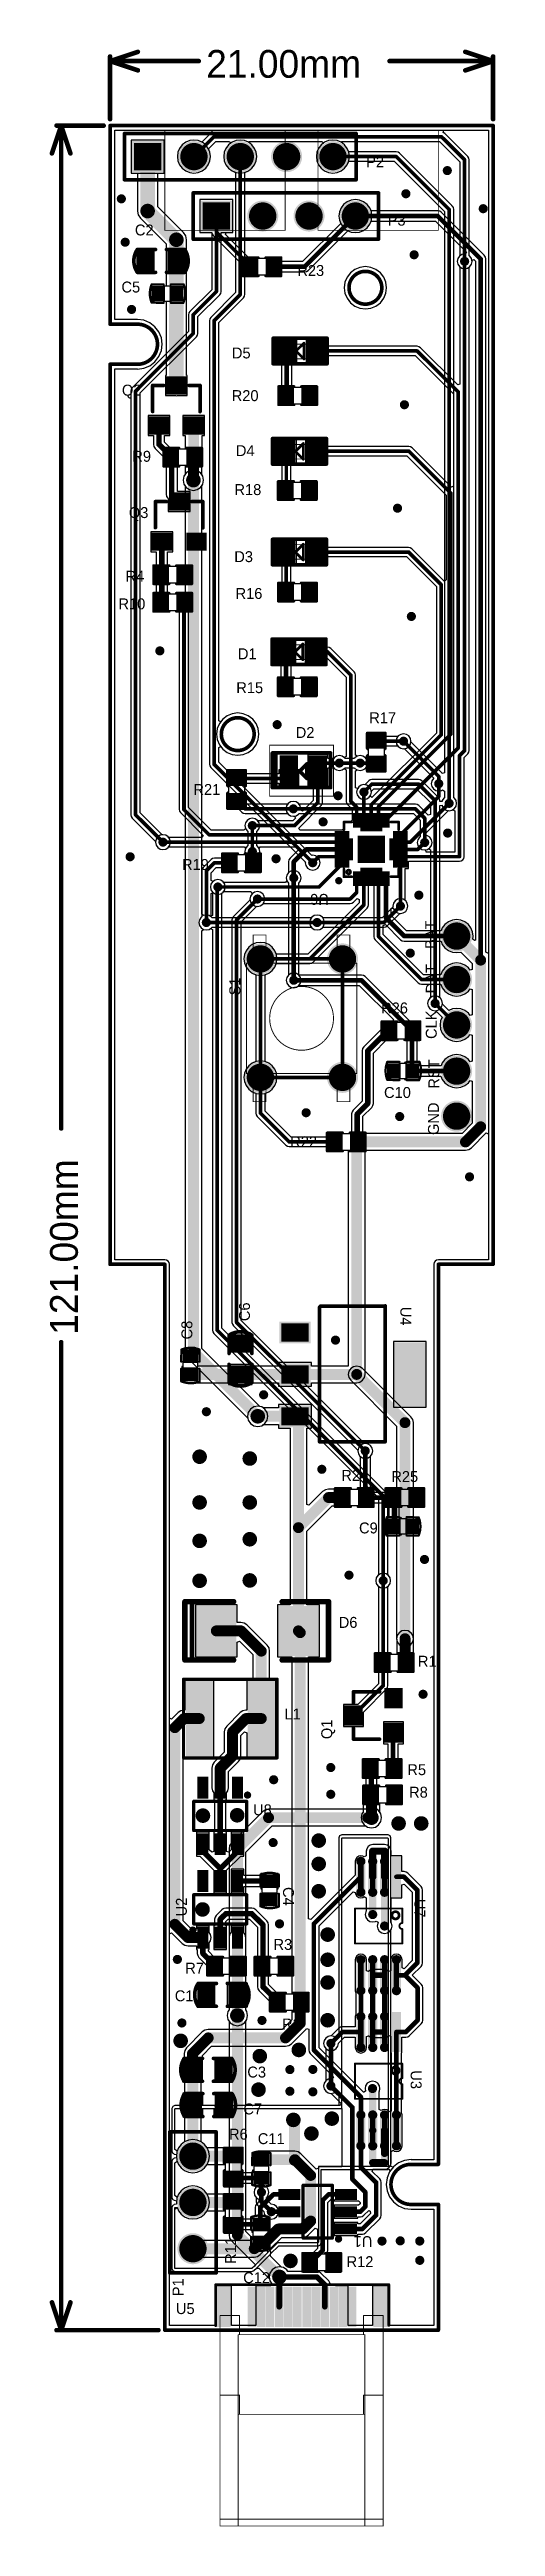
# Model space of a CAD drawing. Extents: x 10.58 to 11.54, y 9.91 to 15.27.
import ezdxf

# ---------------------------------------------------------------- set-up
doc = ezdxf.new("R2010")
doc.units = 0
doc.layers.get('0').update_dxf_attribs({"linetype": 'CONTINUOUS'})
for name, color, linetype in [('BOTTOMLAYER', 5, 'CONTINUOUS'), ('BOTTOMPASTE', 16, 'CONTINUOUS'), ('BOTTOMSOLDER', 6, 'CONTINUOUS'), ('KEEPOUTLAYER', 6, 'CONTINUOUS'), ('MECHANICAL2', 216, 'CONTINUOUS'), ('MULTILAYER', 9, 'CONTINUOUS'), ('PADHOLELAYER', 156, 'CONTINUOUS'), ('TOPLAYER', 1, 'CONTINUOUS'), ('TOPOVERLAY', 2, 'CONTINUOUS'), ('TOPPASTE', 8, 'CONTINUOUS'), ('TOPSOLDER', 216, 'CONTINUOUS'), ('VIAHOLELAYER', 16, 'CONTINUOUS')]:
    doc.layers.add(name, color=color, linetype=linetype)

msp = doc.modelspace()

# ---------------------------------------------------------------- texts
at = {"layer": 'KEEPOUTLAYER'}
msp.add_text('21.00mm', height=0.06, dxfattribs=at).set_placement((10.915806, 15.20548))
msp.add_text('121.00mm', height=0.06, rotation=90, dxfattribs=at).set_placement((10.638837, 12.489279))
at = {"layer": 'TOPOVERLAY'}
for s, p in [('P2', (11.261115, 15.011943)), ('C2', (10.762, 14.8647)), ('P3', (11.307571, 14.885959)), ('D5', (10.971351, 14.598951)), ('R20', (10.970943, 14.506808)), ('D4', (10.980012, 14.387927)), ('R18', (10.976863, 14.303675)), ('D3', (10.976469, 14.158793)), ('R16', (10.979225, 14.079266)), ('D1', (10.984343, 13.948951)), ('R25', (11.315461, 12.17103)), ('U5', (10.85051, 10.373048))]:
    msp.add_text(s, height=0.023622, dxfattribs=at).set_placement(p)
for s, rotation, p in [('R23', 360, (11.112572, 14.777205)), ('C5', 360, (10.732967, 14.741458)), ('Q2', 360, (10.733949, 14.518636)), ('R9', 360, (10.75636, 14.375735)), ('Q3', 360, (10.74891, 14.254069)), ('R4', 360, (10.741867, 14.116493)), ('R10', 360, (10.726469, 14.056825)), ('R15', 360, (10.9808, 13.875723)), ('R17', 360, (11.267808, 13.810762)), ('D2', 360, (11.109146, 13.778872)), ('R21', 360, (10.88828, 13.655644)), ('R19', 360, (10.86361, 13.493625)), ('U6', 180, (11.1808, 13.441864)), ('BAT', 90, (11.412296, 13.322967)), ('DAT', 90, (11.413477, 13.226904)), ('S1', 90, (10.989461, 13.222573)), ('R26', 360, (11.293398, 13.183597)), ('CLK', 90, (11.413477, 13.128479)), ('RST', 90, (11.418989, 13.020998)), ('C10', 360, (11.299697, 13.00092)), ('GND', 90, (11.418201, 12.920998)), ('R22', 360, (11.097172, 12.894433)), ('C6', 90, (11.010327, 12.518663)), ('U4', 270, (11.334938, 12.549675)), ('C8', 90, (10.886, 12.479174)), ('R24', 360, (11.207506, 12.173486)), ('C9', 360, (11.24576, 12.059975)), ('D6', 360, (11.201984, 11.855902)), ('R1', 360, (11.372843, 11.77193)), ('L1', 360, (11.084737, 11.658006)), ('Q1', 90, (11.187916, 11.615471)), ('R5', 360, (11.350052, 11.537576)), ('R8', 360, (11.353845, 11.488926)), ('U8', 360, (11.01702, 11.450919)), ('C4', 270, (11.081643, 11.29587)), ('U2', 90, (10.874107, 11.232416)), ('U7', 270, (11.365294, 11.27025)), ('R3', 360, (11.061115, 11.159975)), ('R7', 360, (10.870563, 11.108794)), ('C1', 360, (10.848123, 11.048951)), ('R2', 360, (11.079617, 10.987881)), ('C3', 360, (11.004671, 10.884219)), ('U3', 270, (11.357178, 10.899738)), ('C7', 360, (10.996196, 10.804477)), ('R6', 360, (10.965098, 10.750039)), ('C11', 360, (11.027256, 10.74029)), ('R11', 90, (10.980406, 10.481628)), ('R12', 360, (11.218863, 10.474542)), ('U1', 180, (11.274501, 10.541471)), ('P1', 90, (10.86702, 10.411549)), ('C12', 360, (10.99576, 10.439896))]:
    msp.add_text(s, height=0.023622, rotation=rotation, dxfattribs=at).set_placement(p)

# ---------------------------------------------------------------- blocks, each defined once
blk = doc.blocks.new('SOT_23_6L_1')
at = {"layer": 'TOPLAYER'}
for points in [[(-0.045276, 0.080709), (-0.045276, 0.041339), (-0.029528, 0.080709), (-0.029528, 0.041339)], [(-0.007874, 0.080709), (-0.007874, 0.041339), (0.007874, 0.080709), (0.007874, 0.041339)], [(0.029528, 0.080709), (0.029528, 0.041339), (0.045276, 0.080709), (0.045276, 0.041339)], [(-0.045276, -0.041339), (-0.045276, -0.080709), (-0.029528, -0.041339), (-0.029528, -0.080709)], [(-0.007874, -0.041339), (-0.007874, -0.080709), (0.007874, -0.041339), (0.007874, -0.080709)], [(0.029528, -0.041339), (0.029528, -0.080709), (0.045276, -0.041339), (0.045276, -0.080709)]]:
    blk.add_solid(points, dxfattribs=at)
at = {"layer": 'TOPOVERLAY', "const_width": 0.007087}
for points in [[(0.057087, 0.031496), (-0.057087, 0.031496)], [(-0.057087, 0.031496), (-0.057087, -0.031496)], [(0.057087, 0.031496), (0.057087, -0.031496)], [(0.057087, -0.031496), (-0.057087, -0.031496)]]:
    blk.add_lwpolyline(points, dxfattribs=at)
at = {"layer": 'TOPOVERLAY'}
for points, const_width in [([(-0.058858, 0.031496, 1), (-0.055315, 0.031496, 1)], 0.003543), ([(-0.058858, 0.031496, 1), (-0.055315, 0.031496, 1)], 0.003543), ([(0.055315, 0.031496, 1), (0.058858, 0.031496, 1)], 0.003543), ([(0.055315, 0.031496, 1), (0.058858, 0.031496, 1)], 0.003543), ([(-0.055, -0.045, 1), (-0.062874, -0.045, 1)], 0.007874), ([(-0.064842, -0.045, 1), (-0.060906, -0.045, 1)], 0.003937), ([(-0.058858, -0.031496, 1), (-0.055315, -0.031496, 1)], 0.003543), ([(-0.058858, -0.031496, 1), (-0.055315, -0.031496, 1)], 0.003543), ([(-0.056968, -0.045, 1), (-0.053032, -0.045, 1)], 0.003937), ([(0.055315, -0.031496, 1), (0.058858, -0.031496, 1)], 0.003543), ([(0.055315, -0.031496, 1), (0.058858, -0.031496, 1)], 0.003543)]:
    blk.add_lwpolyline(points, format="xyb", close=True, dxfattribs=dict(at, const_width=const_width))
at = {"layer": 'TOPPASTE'}
for points in [[(-0.045276, 0.080709), (-0.045276, 0.041339), (-0.029528, 0.080709), (-0.029528, 0.041339)], [(-0.007874, 0.080709), (-0.007874, 0.041339), (0.007874, 0.080709), (0.007874, 0.041339)], [(0.029528, 0.080709), (0.029528, 0.041339), (0.045276, 0.080709), (0.045276, 0.041339)], [(-0.045276, -0.041339), (-0.045276, -0.080709), (-0.029528, -0.041339), (-0.029528, -0.080709)], [(-0.007874, -0.041339), (-0.007874, -0.080709), (0.007874, -0.041339), (0.007874, -0.080709)], [(0.029528, -0.041339), (0.029528, -0.080709), (0.045276, -0.041339), (0.045276, -0.080709)]]:
    blk.add_solid(points, dxfattribs=at)
at = {"layer": 'TOPSOLDER'}
for points in [[(-0.049276, 0.084709), (-0.049276, 0.037339), (-0.025528, 0.084709), (-0.025528, 0.037339)], [(-0.011874, 0.084709), (-0.011874, 0.037339), (0.011874, 0.084709), (0.011874, 0.037339)], [(0.025528, 0.084709), (0.025528, 0.037339), (0.049276, 0.084709), (0.049276, 0.037339)], [(-0.049276, -0.037339), (-0.049276, -0.084709), (-0.025528, -0.037339), (-0.025528, -0.084709)], [(-0.011874, -0.037339), (-0.011874, -0.084709), (0.011874, -0.037339), (0.011874, -0.084709)], [(0.025528, -0.037339), (0.025528, -0.084709), (0.049276, -0.037339), (0.049276, -0.084709)]]:
    blk.add_solid(points, dxfattribs=at)
blk = doc.blocks.new('TSSOP8_2')
at = {"layer": 'TOPLAYER', "const_width": 0.011811}
for points in [[(0.246063, 0), (0.179134, 0)], [(0.033465, -0.025591), (-0.033465, -0.025591)], [(0.033465, -0.051181), (-0.033465, -0.051181)], [(0.246063, -0.025591), (0.179134, -0.025591)], [(0.246063, -0.051181), (0.179134, -0.051181)], [(0.033465, -0.076772), (-0.033465, -0.076772)], [(0.246063, -0.076772), (0.179134, -0.076772)]]:
    blk.add_lwpolyline(points, dxfattribs=at)
at = {"layer": 'TOPLAYER', "const_width": 0.005906}
for points in [[(0.176181, 0, 1), (0.182087, 0, 1)], [(0.24311, 0, 1), (0.249016, 0, 1)], [(-0.036417, -0.025591, 1), (-0.030512, -0.025591, 1)], [(-0.036417, -0.051181, 1), (-0.030512, -0.051181, 1)], [(0.030512, -0.025591, 1), (0.036417, -0.025591, 1)], [(0.030512, -0.051181, 1), (0.036417, -0.051181, 1)], [(0.176181, -0.025591, 1), (0.182087, -0.025591, 1)], [(0.176181, -0.051181, 1), (0.182087, -0.051181, 1)], [(0.24311, -0.025591, 1), (0.249016, -0.025591, 1)], [(0.24311, -0.051181, 1), (0.249016, -0.051181, 1)], [(-0.036417, -0.076772, 1), (-0.030512, -0.076772, 1)], [(0.030512, -0.076772, 1), (0.036417, -0.076772, 1)], [(0.176181, -0.076772, 1), (0.182087, -0.076772, 1)], [(0.24311, -0.076772, 1), (0.249016, -0.076772, 1)]]:
    blk.add_lwpolyline(points, format="xyb", close=True, dxfattribs=at)
at = {"layer": 'TOPLAYER'}
blk.add_solid([(-0.03937, -0.005906), (0.03937, -0.005906), (-0.03937, 0.005906), (0.03937, 0.005906)], dxfattribs=at)
at = {"layer": 'TOPOVERLAY'}
for points, const_width in [([(0.067323, 0.012795, 1), (0.069291, 0.012795, 1)], 0.001969), ([(0.067323, 0.012795, 1), (0.069291, 0.012795, 1)], 0.001969), ([(0.073903, -0.002, 1), (0.076856, -0.002, 1)], 0.002953), ([(0.091, -0.002, 1), (0.07538, -0.002, 1)], 0.005906), ([(0.089524, -0.002, 1), (0.092476, -0.002, 1)], 0.002953), ([(0.098917, 0.012795, 1), (0.100886, 0.012795, 1)], 0.001969), ([(0.098917, 0.012795, 1), (0.100886, 0.012795, 1)], 0.001969), ([(0.111713, 0.012795, 1), (0.113681, 0.012795, 1)], 0.001969), ([(0.111713, 0.012795, 1), (0.113681, 0.012795, 1)], 0.001969), ([(0.143307, 0.012795, 1), (0.145276, 0.012795, 1)], 0.001969), ([(0.143307, 0.012795, 1), (0.145276, 0.012795, 1)], 0.001969), ([(0.067323, -0.089567, 1), (0.069291, -0.089567, 1)], 0.001969), ([(0.067323, -0.089567, 1), (0.069291, -0.089567, 1)], 0.001969), ([(0.143307, -0.089567, 1), (0.145276, -0.089567, 1)], 0.001969), ([(0.143307, -0.089567, 1), (0.145276, -0.089567, 1)], 0.001969)]:
    blk.add_lwpolyline(points, format="xyb", close=True, dxfattribs=dict(at, const_width=const_width))
at = {"layer": 'TOPOVERLAY', "const_width": 0.003937}
for points in [[(0.099902, 0.012795), (0.068307, 0.012795)], [(0.068307, -0.089567), (0.068307, 0.012795)], [(0.144291, 0.012795), (0.112697, 0.012795)], [(0.144291, -0.089567), (0.144291, 0.012795)], [(0.144291, -0.089567), (0.068307, -0.089567)]]:
    blk.add_lwpolyline(points, dxfattribs=at)
blk.add_lwpolyline([(0.112697, 0.012795, -1), (0.099902, 0.012795)], format="xyb", dxfattribs=at)
at = {"layer": 'TOPPASTE', "const_width": 0.011811}
for points in [[(0.246063, 0), (0.179134, 0)], [(0.033465, -0.025591), (-0.033465, -0.025591)], [(0.033465, -0.051181), (-0.033465, -0.051181)], [(0.246063, -0.025591), (0.179134, -0.025591)], [(0.246063, -0.051181), (0.179134, -0.051181)], [(0.033465, -0.076772), (-0.033465, -0.076772)], [(0.246063, -0.076772), (0.179134, -0.076772)]]:
    blk.add_lwpolyline(points, dxfattribs=at)
at = {"layer": 'TOPPASTE', "const_width": 0.005906}
for points in [[(0.176181, 0, 1), (0.182087, 0, 1)], [(0.24311, 0, 1), (0.249016, 0, 1)], [(-0.036417, -0.025591, 1), (-0.030512, -0.025591, 1)], [(-0.036417, -0.051181, 1), (-0.030512, -0.051181, 1)], [(0.030512, -0.025591, 1), (0.036417, -0.025591, 1)], [(0.030512, -0.051181, 1), (0.036417, -0.051181, 1)], [(0.176181, -0.025591, 1), (0.182087, -0.025591, 1)], [(0.176181, -0.051181, 1), (0.182087, -0.051181, 1)], [(0.24311, -0.025591, 1), (0.249016, -0.025591, 1)], [(0.24311, -0.051181, 1), (0.249016, -0.051181, 1)], [(-0.036417, -0.076772, 1), (-0.030512, -0.076772, 1)], [(0.030512, -0.076772, 1), (0.036417, -0.076772, 1)], [(0.176181, -0.076772, 1), (0.182087, -0.076772, 1)], [(0.24311, -0.076772, 1), (0.249016, -0.076772, 1)]]:
    blk.add_lwpolyline(points, format="xyb", close=True, dxfattribs=at)
at = {"layer": 'TOPPASTE'}
blk.add_solid([(-0.03937, -0.005906), (0.03937, -0.005906), (-0.03937, 0.005906), (0.03937, 0.005906)], dxfattribs=at)
at = {"layer": 'TOPSOLDER', "const_width": 0.019811}
for points in [[(0.246063, 0), (0.179134, 0)], [(0.033465, -0.025591), (-0.033465, -0.025591)], [(0.033465, -0.051181), (-0.033465, -0.051181)], [(0.246063, -0.025591), (0.179134, -0.025591)], [(0.246063, -0.051181), (0.179134, -0.051181)], [(0.033465, -0.076772), (-0.033465, -0.076772)], [(0.246063, -0.076772), (0.179134, -0.076772)]]:
    blk.add_lwpolyline(points, dxfattribs=at)
at = {"layer": 'TOPSOLDER', "const_width": 0.009905}
for points in [[(0.174181, 0, 1), (0.184086, 0, 1)], [(0.24111, 0, 1), (0.251016, 0, 1)], [(-0.038417, -0.025591, 1), (-0.028512, -0.025591, 1)], [(-0.038417, -0.051181, 1), (-0.028512, -0.051181, 1)], [(0.028512, -0.025591, 1), (0.038417, -0.025591, 1)], [(0.028512, -0.051181, 1), (0.038417, -0.051181, 1)], [(0.174181, -0.025591, 1), (0.184086, -0.025591, 1)], [(0.174181, -0.051181, 1), (0.184086, -0.051181, 1)], [(0.24111, -0.025591, 1), (0.251016, -0.025591, 1)], [(0.24111, -0.051181, 1), (0.251016, -0.051181, 1)], [(-0.038417, -0.076772, 1), (-0.028512, -0.076772, 1)], [(0.028512, -0.076772, 1), (0.038417, -0.076772, 1)], [(0.174181, -0.076772, 1), (0.184086, -0.076772, 1)], [(0.24111, -0.076772, 1), (0.251016, -0.076772, 1)]]:
    blk.add_lwpolyline(points, format="xyb", close=True, dxfattribs=at)
at = {"layer": 'TOPSOLDER'}
blk.add_solid([(-0.04337, -0.009905), (0.04337, -0.009905), (-0.04337, 0.009905), (0.04337, 0.009905)], dxfattribs=at)
blk = doc.blocks.new('SOT_23_3')
at = {"layer": 'TOPLAYER'}
for points in [[(-0.017716, -0.015748), (0.017716, -0.015748), (-0.017716, 0.015748), (0.017716, 0.015748)], [(-0.055118, -0.102362), (-0.019685, -0.102362), (-0.055118, -0.070866), (-0.019685, -0.070866)], [(0.019686, -0.102362), (0.055119, -0.102362), (0.019686, -0.070866), (0.055119, -0.070866)]]:
    blk.add_solid(points, dxfattribs=at)
at = {"layer": 'TOPOVERLAY', "const_width": 0.003937}
for points in [[(-0.05315, 0, 1), (-0.049213, 0, 1)], [(-0.05315, 0, 1), (-0.049213, 0, 1)], [(-0.029528, 0, 1), (-0.025591, 0, 1)], [(0.025591, 0, 1), (0.029528, 0, 1)], [(0.049213, 0, 1), (0.05315, 0, 1)], [(0.049213, 0, 1), (0.05315, 0, 1)], [(-0.05315, -0.056299, 1), (-0.049213, -0.056299, 1)], [(0.049213, -0.056693, 1), (0.05315, -0.056693, 1)]]:
    blk.add_lwpolyline(points, format="xyb", close=True, dxfattribs=at)
at = {"layer": 'TOPOVERLAY', "const_width": 0.007874}
for points in [[(-0.051181, -0.056299), (-0.051181, 0)], [(-0.051181, 0), (-0.027559, 0)], [(0.027559, 0), (0.051181, 0)], [(0.051181, -0.056693), (0.051181, 0)]]:
    blk.add_lwpolyline(points, dxfattribs=at)
at = {"layer": 'TOPPASTE'}
for points in [[(-0.017716, -0.015748), (0.017716, -0.015748), (-0.017716, 0.015748), (0.017716, 0.015748)], [(-0.055118, -0.102362), (-0.019685, -0.102362), (-0.055118, -0.070866), (-0.019685, -0.070866)], [(0.019686, -0.102362), (0.055119, -0.102362), (0.019686, -0.070866), (0.055119, -0.070866)]]:
    blk.add_solid(points, dxfattribs=at)
at = {"layer": 'TOPSOLDER'}
for points in [[(-0.021716, -0.019748), (0.021716, -0.019748), (-0.021716, 0.019748), (0.021716, 0.019748)], [(-0.059118, -0.106362), (-0.015685, -0.106362), (-0.059118, -0.066866), (-0.015685, -0.066866)], [(0.015686, -0.106362), (0.059118, -0.106362), (0.015686, -0.066866), (0.059118, -0.066866)]]:
    blk.add_solid(points, dxfattribs=at)
blk = doc.blocks.new('SOT_23_4')
at = {"layer": 'TOPLAYER'}
for points in [[(-0.017716, -0.015748), (0.017716, -0.015748), (-0.017716, 0.015748), (0.017716, 0.015748)], [(-0.055118, -0.102362), (-0.019685, -0.102362), (-0.055118, -0.070866), (-0.019685, -0.070866)], [(0.019686, -0.102362), (0.055119, -0.102362), (0.019686, -0.070866), (0.055119, -0.070866)]]:
    blk.add_solid(points, dxfattribs=at)
at = {"layer": 'TOPOVERLAY', "const_width": 0.003937}
for points in [[(-0.05315, 0, 1), (-0.049213, 0, 1)], [(-0.05315, 0, 1), (-0.049213, 0, 1)], [(-0.029528, 0, 1), (-0.025591, 0, 1)], [(0.025591, 0, 1), (0.029528, 0, 1)], [(0.049213, 0, 1), (0.05315, 0, 1)], [(0.049213, 0, 1), (0.05315, 0, 1)], [(-0.05315, -0.056299, 1), (-0.049213, -0.056299, 1)], [(0.049213, -0.056693, 1), (0.05315, -0.056693, 1)]]:
    blk.add_lwpolyline(points, format="xyb", close=True, dxfattribs=at)
at = {"layer": 'TOPOVERLAY', "const_width": 0.007874}
for points in [[(-0.051181, -0.056299), (-0.051181, 0)], [(-0.051181, 0), (-0.027559, 0)], [(0.027559, 0), (0.051181, 0)], [(0.051181, -0.056693), (0.051181, 0)]]:
    blk.add_lwpolyline(points, dxfattribs=at)
at = {"layer": 'TOPPASTE'}
for points in [[(-0.017716, -0.015748), (0.017716, -0.015748), (-0.017716, 0.015748), (0.017716, 0.015748)], [(-0.055118, -0.102362), (-0.019685, -0.102362), (-0.055118, -0.070866), (-0.019685, -0.070866)], [(0.019686, -0.102362), (0.055119, -0.102362), (0.019686, -0.070866), (0.055119, -0.070866)]]:
    blk.add_solid(points, dxfattribs=at)
at = {"layer": 'TOPSOLDER'}
for points in [[(-0.021716, -0.019748), (0.021716, -0.019748), (-0.021716, 0.019748), (0.021716, 0.019748)], [(-0.059118, -0.106362), (-0.015685, -0.106362), (-0.059118, -0.066866), (-0.015685, -0.066866)], [(0.015686, -0.106362), (0.059118, -0.106362), (0.015686, -0.066866), (0.059118, -0.066866)]]:
    blk.add_solid(points, dxfattribs=at)
blk = doc.blocks.new('DSMD_5')
at = {"layer": 'TOPLAYER'}
for points in [[(-0.03937, -0.05), (0.03937, -0.05), (-0.03937, 0.05), (0.03937, 0.05)], [(0.137795, -0.05), (0.216535, -0.05), (0.137795, 0.05), (0.216535, 0.05)]]:
    blk.add_solid(points, dxfattribs=at)
at = {"layer": 'TOPOVERLAY'}
for points, const_width in [([(0.035, 0.062992), (-0.065, 0.062992)], 0.012), ([(-0.065, 0.062992), (-0.065, -0.062992)], 0.012), ([(0.245, 0.062992), (0.139921, 0.062992)], 0.012), ([(0.23, 0.062992), (0.23, -0.062992)], 0.01), ([(0.245, 0.062992), (0.245, -0.062992)], 0.012), ([(0.035, -0.062992), (-0.065, -0.062992)], 0.012), ([(0.245, -0.062992), (0.139921, -0.062992)], 0.012)]:
    blk.add_lwpolyline(points, dxfattribs=dict(at, const_width=const_width))
for points, const_width in [([(-0.068, 0.062992, 1), (-0.062, 0.062992, 1)], 0.006), ([(-0.068, 0.062992, 1), (-0.062, 0.062992, 1)], 0.006), ([(0.032, 0.062992, 1), (0.038, 0.062992, 1)], 0.006), ([(0.136921, 0.062992, 1), (0.142921, 0.062992, 1)], 0.006), ([(0.2275, 0.062992, 1), (0.2325, 0.062992, 1)], 0.005), ([(0.242, 0.062992, 1), (0.248, 0.062992, 1)], 0.006), ([(0.242, 0.062992, 1), (0.248, 0.062992, 1)], 0.006), ([(-0.068, -0.062992, 1), (-0.062, -0.062992, 1)], 0.006), ([(-0.068, -0.062992, 1), (-0.062, -0.062992, 1)], 0.006), ([(0.032, -0.062992, 1), (0.038, -0.062992, 1)], 0.006), ([(0.136921, -0.062992, 1), (0.142921, -0.062992, 1)], 0.006), ([(0.2275, -0.062992, 1), (0.2325, -0.062992, 1)], 0.005), ([(0.242, -0.062992, 1), (0.248, -0.062992, 1)], 0.006), ([(0.242, -0.062992, 1), (0.248, -0.062992, 1)], 0.006)]:
    blk.add_lwpolyline(points, format="xyb", close=True, dxfattribs=dict(at, const_width=const_width))
at = {"layer": 'TOPPASTE'}
for points in [[(-0.03937, -0.05), (0.03937, -0.05), (-0.03937, 0.05), (0.03937, 0.05)], [(0.137795, -0.05), (0.216535, -0.05), (0.137795, 0.05), (0.216535, 0.05)]]:
    blk.add_solid(points, dxfattribs=at)
at = {"layer": 'TOPSOLDER'}
for points in [[(-0.04337, -0.054), (0.04337, -0.054), (-0.04337, 0.054), (0.04337, 0.054)], [(0.133795, -0.054), (0.220535, -0.054), (0.133795, 0.054), (0.220535, 0.054)]]:
    blk.add_solid(points, dxfattribs=at)
blk = doc.blocks.new('C_0402_6')
at = {"layer": 'TOPLAYER'}
for p, q in [((0.008518, 0.0165), (-0.008982, 0.0165)), ((-0.008982, 0.0165), (-0.008982, -0.0165)), ((0.008518, -0.016), (0.008518, 0.0165)), ((-0.008982, -0.0165), (0.009018, -0.0165)), ((0.009018, -0.0165), (0.008518, -0.016))]:
    blk.add_line(p, q, dxfattribs=at)
for points in [[(-0.00884, -0.012795), (-0.00884, 0.012795), (-0.030494, -0.012795), (-0.030494, 0.012795)], [(0.03053, -0.012795), (0.03053, 0.012795), (0.008876, -0.012795), (0.008876, 0.012795)]]:
    blk.add_solid(points, dxfattribs=at)
at = {"layer": 'TOPOVERLAY', "const_width": 0.005}
for points in [[(-0.03382, -0.019341, -0.193022), (-0.033854, 0.01965)], [(0.035464, 0.019716, -0.191665), (0.034708, -0.019637)]]:
    blk.add_lwpolyline(points, format="xyb", dxfattribs=at)
at = {"layer": 'TOPOVERLAY', "const_width": 0.0025}
for points in [[(-0.035104, 0.01965, 1), (-0.032604, 0.01965, 1)], [(-0.03509, 0.019685, 1), (-0.03259, 0.019685, 1)], [(-0.009106, 0.019685, 1), (-0.006606, 0.019685, 1)], [(0.006642, 0.019685, 1), (0.009142, 0.019685, 1)], [(0.034214, 0.019716, 1), (0.036714, 0.019716, 1)], [(0.034225, 0.019685, 1), (0.036726, 0.019685, 1)], [(-0.03509, -0.019291, 1), (-0.03259, -0.019291, 1)], [(-0.03507, -0.019341, 1), (-0.03257, -0.019341, 1)], [(-0.009106, -0.019685, 1), (-0.006606, -0.019685, 1)], [(0.006642, -0.019685, 1), (0.009142, -0.019685, 1)], [(0.033438, -0.019685, 1), (0.035938, -0.019685, 1)], [(0.033458, -0.019637, 1), (0.035958, -0.019637, 1)]]:
    blk.add_lwpolyline(points, format="xyb", close=True, dxfattribs=at)
at = {"layer": 'TOPOVERLAY', "const_width": 0.005}
for points in [[(-0.03384, 0.019685), (-0.007856, 0.019685)], [(0.007892, 0.019685), (0.035476, 0.019685)], [(-0.03384, -0.019291), (-0.007856, -0.019685)], [(0.007892, -0.019685), (0.034688, -0.019685)]]:
    blk.add_lwpolyline(points, dxfattribs=at)
at = {"layer": 'TOPPASTE'}
for points in [[(-0.00884, -0.012795), (-0.00884, 0.012795), (-0.030494, -0.012795), (-0.030494, 0.012795)], [(0.03053, -0.012795), (0.03053, 0.012795), (0.008876, -0.012795), (0.008876, 0.012795)]]:
    blk.add_solid(points, dxfattribs=at)
at = {"layer": 'TOPSOLDER'}
for points in [[(-0.00484, -0.016795), (-0.00484, 0.016795), (-0.034494, -0.016795), (-0.034494, 0.016795)], [(0.03453, -0.016795), (0.03453, 0.016795), (0.004876, -0.016795), (0.004876, 0.016795)]]:
    blk.add_solid(points, dxfattribs=at)
blk = doc.blocks.new('C_0402_7')
at = {"layer": 'TOPLAYER'}
for p, q in [((0.008518, 0.0165), (-0.008982, 0.0165)), ((-0.008982, 0.0165), (-0.008982, -0.0165)), ((0.008518, -0.016), (0.008518, 0.0165)), ((-0.008982, -0.0165), (0.009018, -0.0165)), ((0.009018, -0.0165), (0.008518, -0.016))]:
    blk.add_line(p, q, dxfattribs=at)
for points in [[(-0.00884, -0.012795), (-0.00884, 0.012795), (-0.030494, -0.012795), (-0.030494, 0.012795)], [(0.03053, -0.012795), (0.03053, 0.012795), (0.008876, -0.012795), (0.008876, 0.012795)]]:
    blk.add_solid(points, dxfattribs=at)
at = {"layer": 'TOPOVERLAY', "const_width": 0.005}
for points in [[(-0.03382, -0.019341, -0.193022), (-0.033854, 0.01965)], [(0.035464, 0.019716, -0.191665), (0.034708, -0.019637)]]:
    blk.add_lwpolyline(points, format="xyb", dxfattribs=at)
at = {"layer": 'TOPOVERLAY', "const_width": 0.0025}
for points in [[(-0.035104, 0.01965, 1), (-0.032604, 0.01965, 1)], [(-0.03509, 0.019685, 1), (-0.03259, 0.019685, 1)], [(-0.009106, 0.019685, 1), (-0.006606, 0.019685, 1)], [(0.006642, 0.019685, 1), (0.009142, 0.019685, 1)], [(0.034214, 0.019716, 1), (0.036714, 0.019716, 1)], [(0.034225, 0.019685, 1), (0.036726, 0.019685, 1)], [(-0.03509, -0.019291, 1), (-0.03259, -0.019291, 1)], [(-0.03507, -0.019341, 1), (-0.03257, -0.019341, 1)], [(-0.009106, -0.019685, 1), (-0.006606, -0.019685, 1)], [(0.006642, -0.019685, 1), (0.009142, -0.019685, 1)], [(0.033438, -0.019685, 1), (0.035938, -0.019685, 1)], [(0.033458, -0.019637, 1), (0.035958, -0.019637, 1)]]:
    blk.add_lwpolyline(points, format="xyb", close=True, dxfattribs=at)
at = {"layer": 'TOPOVERLAY', "const_width": 0.005}
for points in [[(-0.007856, 0.019685), (-0.03384, 0.019685)], [(0.035476, 0.019685), (0.007892, 0.019685)], [(-0.007856, -0.019685), (-0.03384, -0.019291)], [(0.034688, -0.019685), (0.007892, -0.019685)]]:
    blk.add_lwpolyline(points, dxfattribs=at)
at = {"layer": 'TOPPASTE'}
for points in [[(-0.00884, -0.012795), (-0.00884, 0.012795), (-0.030494, -0.012795), (-0.030494, 0.012795)], [(0.03053, -0.012795), (0.03053, 0.012795), (0.008876, -0.012795), (0.008876, 0.012795)]]:
    blk.add_solid(points, dxfattribs=at)
at = {"layer": 'TOPSOLDER'}
for points in [[(-0.00484, -0.016795), (-0.00484, 0.016795), (-0.034494, -0.016795), (-0.034494, 0.016795)], [(0.03453, -0.016795), (0.03453, 0.016795), (0.004876, -0.016795), (0.004876, 0.016795)]]:
    blk.add_solid(points, dxfattribs=at)
blk = doc.blocks.new('R_0402_8')
at = {"layer": 'TOPLAYER'}
for p, q in [((0.017, 0.0175), (-0.007, 0.0175)), ((-0.007, 0.0175), (-0.007, -0.0175)), ((0.017, -0.0175), (0.017, 0.0175)), ((-0.007, -0.0175), (0.017, -0.0175))]:
    blk.add_line(p, q, dxfattribs=at)
for points in [[(-0.006811, -0.01378), (-0.006811, 0.01378), (-0.030433, -0.01378), (-0.030433, 0.01378)], [(0.040433, -0.01378), (0.040433, 0.01378), (0.016811, -0.01378), (0.016811, 0.01378)]]:
    blk.add_solid(points, dxfattribs=at)
at = {"layer": 'TOPOVERLAY', "const_width": 0.005906}
for points in [[(-0.036339, -0.019685), (-0.036339, 0.019685)], [(-0.036339, 0.019685), (-0.002874, 0.019685)], [(0.012874, 0.019685), (0.046339, 0.019685)], [(0.046339, -0.019685), (0.046339, 0.019685)], [(-0.036339, -0.019685), (-0.002874, -0.019685)], [(0.012874, -0.019685), (0.046339, -0.019685)]]:
    blk.add_lwpolyline(points, dxfattribs=at)
at = {"layer": 'TOPOVERLAY', "const_width": 0.002953}
for points in [[(-0.037815, 0.019685, 1), (-0.034862, 0.019685, 1)], [(-0.037815, 0.019685, 1), (-0.034862, 0.019685, 1)], [(-0.00435, 0.019685, 1), (-0.001398, 0.019685, 1)], [(0.011398, 0.019685, 1), (0.01435, 0.019685, 1)], [(0.044862, 0.019685, 1), (0.047815, 0.019685, 1)], [(0.044862, 0.019685, 1), (0.047815, 0.019685, 1)], [(-0.037815, -0.019685, 1), (-0.034862, -0.019685, 1)], [(-0.037815, -0.019685, 1), (-0.034862, -0.019685, 1)], [(-0.00435, -0.019685, 1), (-0.001398, -0.019685, 1)], [(0.011398, -0.019685, 1), (0.01435, -0.019685, 1)], [(0.044862, -0.019685, 1), (0.047815, -0.019685, 1)], [(0.044862, -0.019685, 1), (0.047815, -0.019685, 1)]]:
    blk.add_lwpolyline(points, format="xyb", close=True, dxfattribs=at)
at = {"layer": 'TOPPASTE'}
for points in [[(-0.006811, -0.01378), (-0.006811, 0.01378), (-0.030433, -0.01378), (-0.030433, 0.01378)], [(0.040433, -0.01378), (0.040433, 0.01378), (0.016811, -0.01378), (0.016811, 0.01378)]]:
    blk.add_solid(points, dxfattribs=at)
at = {"layer": 'TOPSOLDER'}
for points in [[(-0.002811, -0.01778), (-0.002811, 0.01778), (-0.034433, -0.01778), (-0.034433, 0.01778)], [(0.044433, -0.01778), (0.044433, 0.01778), (0.012811, -0.01778), (0.012811, 0.01778)]]:
    blk.add_solid(points, dxfattribs=at)
blk = doc.blocks.new('LED_0603_9')
at = {"layer": 'TOPLAYER'}
for points in [[(0.038189, -0.046457), (0.038189, -0.007087), (0.006693, -0.046457), (0.006693, -0.007087)], [(0.101181, -0.046457), (0.101181, -0.007087), (0.069685, -0.046457), (0.069685, -0.007087)]]:
    blk.add_solid(points, dxfattribs=at)
at = {"layer": 'TOPOVERLAY'}
for points, const_width in [([(-0.009449, 0.000394, 1), (-0.005512, 0.000394, 1)], 0.003937), ([(-0.009449, 0.000394, 1), (-0.005512, 0.000394, 1)], 0.003937), ([(-0.009055, 0.000787, 1), (-0.005118, 0.000787, 1)], 0.003937), ([(-0.009055, 0.000787, 1), (-0.005118, 0.000787, 1)], 0.003937), ([(-0.002756, 0.000787, 1), (0.001181, 0.000787, 1)], 0.003937), ([(-0.002756, 0.000787, 1), (0.001181, 0.000787, 1)], 0.003937), ([(-0.002756, 0.000787, 1), (0.001181, 0.000787, 1)], 0.003937), ([(0.107087, 0.000787, 1), (0.111024, 0.000787, 1)], 0.003937), ([(0.107087, 0.000787, 1), (0.111024, 0.000787, 1)], 0.003937), ([(-0.009449, -0.005512, 1), (-0.005512, -0.005512, 1)], 0.003937), ([(-0.009449, -0.005512, 1), (-0.005512, -0.005512, 1)], 0.003937), ([(-0.009449, -0.054331, 1), (-0.005512, -0.054331, 1)], 0.003937), ([(-0.009449, -0.054331, 1), (-0.005512, -0.054331, 1)], 0.003937), ([(-0.002756, -0.054331, 1), (0.001181, -0.054331, 1)], 0.003937), ([(-0.002756, -0.054331, 1), (0.001181, -0.054331, 1)], 0.003937), ([(0.012598, -0.054331, 1), (0.016535, -0.054331, 1)], 0.003937), ([(0.04065, -0.026772, 1), (0.043602, -0.026772, 1)], 0.002953), ([(0.04065, -0.026772, 1), (0.043602, -0.026772, 1)], 0.002953), ([(0.04065, -0.026772, 1), (0.043602, -0.026772, 1)], 0.002953), ([(0.04065, -0.027165, 1), (0.043602, -0.027165, 1)], 0.002953), ([(0.057579, -0.009843, 1), (0.060532, -0.009843, 1)], 0.002953), ([(0.057579, -0.009843, 1), (0.060532, -0.009843, 1)], 0.002953), ([(0.057579, -0.044095, 1), (0.060532, -0.044095, 1)], 0.002953), ([(0.057579, -0.044095, 1), (0.060532, -0.044095, 1)], 0.002953), ([(0.107087, -0.054331, 1), (0.111024, -0.054331, 1)], 0.003937), ([(0.107087, -0.054331, 1), (0.111024, -0.054331, 1)], 0.003937)]:
    blk.add_lwpolyline(points, format="xyb", close=True, dxfattribs=dict(at, const_width=const_width))
for points, const_width in [([(-0.00748, 0.000394), (-0.007087, 0.000787)], 0.007874), ([(-0.00748, -0.005512), (-0.00748, 0.000394)], 0.007874), ([(-0.007087, 0.000787), (-0.000787, 0.000787)], 0.007874), ([(-0.000787, 0.000787), (0.109055, 0.000787)], 0.007874), ([(-0.000787, -0.054331), (-0.000787, 0.000787)], 0.007874), ([(0.109055, -0.054331), (0.109055, 0.000787)], 0.007874), ([(-0.00748, -0.054331), (-0.00748, -0.005512)], 0.007874), ([(-0.00748, -0.054331), (0.014567, -0.054331)], 0.007874), ([(-0.000787, -0.054331), (0.109055, -0.054331)], 0.007874), ([(0.042126, -0.026772), (0.059055, -0.009843)], 0.005906), ([(0.042126, -0.026772), (0.042126, -0.026772)], 0.005906), ([(0.042126, -0.027165), (0.059055, -0.044095)], 0.005906), ([(0.059055, -0.044095), (0.059055, -0.009843)], 0.005906)]:
    blk.add_lwpolyline(points, dxfattribs=dict(at, const_width=const_width))
at = {"layer": 'TOPPASTE'}
for points in [[(0.038189, -0.046457), (0.038189, -0.007087), (0.006693, -0.046457), (0.006693, -0.007087)], [(0.101181, -0.046457), (0.101181, -0.007087), (0.069685, -0.046457), (0.069685, -0.007087)]]:
    blk.add_solid(points, dxfattribs=at)
at = {"layer": 'TOPSOLDER'}
for points in [[(0.042189, -0.050457), (0.042189, -0.003087), (0.002693, -0.050457), (0.002693, -0.003087)], [(0.105181, -0.050457), (0.105181, -0.003087), (0.065685, -0.050457), (0.065685, -0.003087)]]:
    blk.add_solid(points, dxfattribs=at)
blk = doc.blocks.new('LED_0603_10')
at = {"layer": 'TOPLAYER'}
for points in [[(0.038189, -0.046457), (0.038189, -0.007087), (0.006693, -0.046457), (0.006693, -0.007087)], [(0.101181, -0.046457), (0.101181, -0.007087), (0.069685, -0.046457), (0.069685, -0.007087)]]:
    blk.add_solid(points, dxfattribs=at)
at = {"layer": 'TOPOVERLAY'}
for points, const_width in [([(-0.009449, 0.000394, 1), (-0.005512, 0.000394, 1)], 0.003937), ([(-0.009449, 0.000394, 1), (-0.005512, 0.000394, 1)], 0.003937), ([(-0.009055, 0.000787, 1), (-0.005118, 0.000787, 1)], 0.003937), ([(-0.009055, 0.000787, 1), (-0.005118, 0.000787, 1)], 0.003937), ([(-0.002756, 0.000787, 1), (0.001181, 0.000787, 1)], 0.003937), ([(-0.002756, 0.000787, 1), (0.001181, 0.000787, 1)], 0.003937), ([(-0.002756, 0.000787, 1), (0.001181, 0.000787, 1)], 0.003937), ([(0.107087, 0.000787, 1), (0.111024, 0.000787, 1)], 0.003937), ([(0.107087, 0.000787, 1), (0.111024, 0.000787, 1)], 0.003937), ([(-0.009449, -0.005512, 1), (-0.005512, -0.005512, 1)], 0.003937), ([(-0.009449, -0.005512, 1), (-0.005512, -0.005512, 1)], 0.003937), ([(-0.009449, -0.054331, 1), (-0.005512, -0.054331, 1)], 0.003937), ([(-0.009449, -0.054331, 1), (-0.005512, -0.054331, 1)], 0.003937), ([(-0.002756, -0.054331, 1), (0.001181, -0.054331, 1)], 0.003937), ([(-0.002756, -0.054331, 1), (0.001181, -0.054331, 1)], 0.003937), ([(0.012598, -0.054331, 1), (0.016535, -0.054331, 1)], 0.003937), ([(0.04065, -0.026772, 1), (0.043602, -0.026772, 1)], 0.002953), ([(0.04065, -0.026772, 1), (0.043602, -0.026772, 1)], 0.002953), ([(0.04065, -0.026772, 1), (0.043602, -0.026772, 1)], 0.002953), ([(0.04065, -0.027165, 1), (0.043602, -0.027165, 1)], 0.002953), ([(0.057579, -0.009843, 1), (0.060532, -0.009843, 1)], 0.002953), ([(0.057579, -0.009843, 1), (0.060532, -0.009843, 1)], 0.002953), ([(0.057579, -0.044095, 1), (0.060532, -0.044095, 1)], 0.002953), ([(0.057579, -0.044095, 1), (0.060532, -0.044095, 1)], 0.002953), ([(0.107087, -0.054331, 1), (0.111024, -0.054331, 1)], 0.003937), ([(0.107087, -0.054331, 1), (0.111024, -0.054331, 1)], 0.003937)]:
    blk.add_lwpolyline(points, format="xyb", close=True, dxfattribs=dict(at, const_width=const_width))
for points, const_width in [([(-0.00748, 0.000394), (-0.007087, 0.000787)], 0.007874), ([(-0.00748, -0.005512), (-0.00748, 0.000394)], 0.007874), ([(-0.007087, 0.000787), (-0.000787, 0.000787)], 0.007874), ([(-0.000787, 0.000787), (0.109055, 0.000787)], 0.007874), ([(-0.000787, -0.054331), (-0.000787, 0.000787)], 0.007874), ([(0.109055, -0.054331), (0.109055, 0.000787)], 0.007874), ([(-0.00748, -0.054331), (-0.00748, -0.005512)], 0.007874), ([(-0.00748, -0.054331), (0.014567, -0.054331)], 0.007874), ([(-0.000787, -0.054331), (0.109055, -0.054331)], 0.007874), ([(0.042126, -0.026772), (0.059055, -0.009843)], 0.005906), ([(0.042126, -0.026772), (0.042126, -0.026772)], 0.005906), ([(0.042126, -0.027165), (0.059055, -0.044095)], 0.005906), ([(0.059055, -0.044095), (0.059055, -0.009843)], 0.005906)]:
    blk.add_lwpolyline(points, dxfattribs=dict(at, const_width=const_width))
at = {"layer": 'TOPPASTE'}
for points in [[(0.038189, -0.046457), (0.038189, -0.007087), (0.006693, -0.046457), (0.006693, -0.007087)], [(0.101181, -0.046457), (0.101181, -0.007087), (0.069685, -0.046457), (0.069685, -0.007087)]]:
    blk.add_solid(points, dxfattribs=at)
at = {"layer": 'TOPSOLDER'}
for points in [[(0.042189, -0.050457), (0.042189, -0.003087), (0.002693, -0.050457), (0.002693, -0.003087)], [(0.105181, -0.050457), (0.105181, -0.003087), (0.065685, -0.050457), (0.065685, -0.003087)]]:
    blk.add_solid(points, dxfattribs=at)
blk = doc.blocks.new('LED_0603_11')
at = {"layer": 'TOPLAYER'}
for points in [[(0.038189, -0.046457), (0.038189, -0.007087), (0.006693, -0.046457), (0.006693, -0.007087)], [(0.101181, -0.046457), (0.101181, -0.007087), (0.069685, -0.046457), (0.069685, -0.007087)]]:
    blk.add_solid(points, dxfattribs=at)
at = {"layer": 'TOPOVERLAY'}
for points, const_width in [([(-0.009449, 0.000394, 1), (-0.005512, 0.000394, 1)], 0.003937), ([(-0.009449, 0.000394, 1), (-0.005512, 0.000394, 1)], 0.003937), ([(-0.009055, 0.000787, 1), (-0.005118, 0.000787, 1)], 0.003937), ([(-0.009055, 0.000787, 1), (-0.005118, 0.000787, 1)], 0.003937), ([(-0.002756, 0.000787, 1), (0.001181, 0.000787, 1)], 0.003937), ([(-0.002756, 0.000787, 1), (0.001181, 0.000787, 1)], 0.003937), ([(-0.002756, 0.000787, 1), (0.001181, 0.000787, 1)], 0.003937), ([(0.107087, 0.000787, 1), (0.111024, 0.000787, 1)], 0.003937), ([(0.107087, 0.000787, 1), (0.111024, 0.000787, 1)], 0.003937), ([(-0.009449, -0.005512, 1), (-0.005512, -0.005512, 1)], 0.003937), ([(-0.009449, -0.005512, 1), (-0.005512, -0.005512, 1)], 0.003937), ([(-0.009449, -0.054331, 1), (-0.005512, -0.054331, 1)], 0.003937), ([(-0.009449, -0.054331, 1), (-0.005512, -0.054331, 1)], 0.003937), ([(-0.002756, -0.054331, 1), (0.001181, -0.054331, 1)], 0.003937), ([(-0.002756, -0.054331, 1), (0.001181, -0.054331, 1)], 0.003937), ([(0.012598, -0.054331, 1), (0.016535, -0.054331, 1)], 0.003937), ([(0.04065, -0.026772, 1), (0.043602, -0.026772, 1)], 0.002953), ([(0.04065, -0.026772, 1), (0.043602, -0.026772, 1)], 0.002953), ([(0.04065, -0.026772, 1), (0.043602, -0.026772, 1)], 0.002953), ([(0.04065, -0.027165, 1), (0.043602, -0.027165, 1)], 0.002953), ([(0.057579, -0.009843, 1), (0.060532, -0.009843, 1)], 0.002953), ([(0.057579, -0.009843, 1), (0.060532, -0.009843, 1)], 0.002953), ([(0.057579, -0.044095, 1), (0.060532, -0.044095, 1)], 0.002953), ([(0.057579, -0.044095, 1), (0.060532, -0.044095, 1)], 0.002953), ([(0.107087, -0.054331, 1), (0.111024, -0.054331, 1)], 0.003937), ([(0.107087, -0.054331, 1), (0.111024, -0.054331, 1)], 0.003937)]:
    blk.add_lwpolyline(points, format="xyb", close=True, dxfattribs=dict(at, const_width=const_width))
for points, const_width in [([(-0.00748, 0.000394), (-0.007087, 0.000787)], 0.007874), ([(-0.00748, -0.005512), (-0.00748, 0.000394)], 0.007874), ([(-0.007087, 0.000787), (-0.000787, 0.000787)], 0.007874), ([(-0.000787, 0.000787), (0.109055, 0.000787)], 0.007874), ([(-0.000787, -0.054331), (-0.000787, 0.000787)], 0.007874), ([(0.109055, -0.054331), (0.109055, 0.000787)], 0.007874), ([(-0.00748, -0.054331), (-0.00748, -0.005512)], 0.007874), ([(-0.00748, -0.054331), (0.014567, -0.054331)], 0.007874), ([(-0.000787, -0.054331), (0.109055, -0.054331)], 0.007874), ([(0.042126, -0.026772), (0.059055, -0.009843)], 0.005906), ([(0.042126, -0.026772), (0.042126, -0.026772)], 0.005906), ([(0.042126, -0.027165), (0.059055, -0.044095)], 0.005906), ([(0.059055, -0.044095), (0.059055, -0.009843)], 0.005906)]:
    blk.add_lwpolyline(points, dxfattribs=dict(at, const_width=const_width))
at = {"layer": 'TOPPASTE'}
for points in [[(0.038189, -0.046457), (0.038189, -0.007087), (0.006693, -0.046457), (0.006693, -0.007087)], [(0.101181, -0.046457), (0.101181, -0.007087), (0.069685, -0.046457), (0.069685, -0.007087)]]:
    blk.add_solid(points, dxfattribs=at)
at = {"layer": 'TOPSOLDER'}
for points in [[(0.042189, -0.050457), (0.042189, -0.003087), (0.002693, -0.050457), (0.002693, -0.003087)], [(0.105181, -0.050457), (0.105181, -0.003087), (0.065685, -0.050457), (0.065685, -0.003087)]]:
    blk.add_solid(points, dxfattribs=at)
blk = doc.blocks.new('LED_0603_12')
at = {"layer": 'TOPLAYER'}
for points in [[(0.038189, -0.046457), (0.038189, -0.007087), (0.006693, -0.046457), (0.006693, -0.007087)], [(0.101181, -0.046457), (0.101181, -0.007087), (0.069685, -0.046457), (0.069685, -0.007087)]]:
    blk.add_solid(points, dxfattribs=at)
at = {"layer": 'TOPOVERLAY'}
for points, const_width in [([(-0.009449, 0.000394, 1), (-0.005512, 0.000394, 1)], 0.003937), ([(-0.009449, 0.000394, 1), (-0.005512, 0.000394, 1)], 0.003937), ([(-0.009055, 0.000787, 1), (-0.005118, 0.000787, 1)], 0.003937), ([(-0.009055, 0.000787, 1), (-0.005118, 0.000787, 1)], 0.003937), ([(-0.002756, 0.000787, 1), (0.001181, 0.000787, 1)], 0.003937), ([(-0.002756, 0.000787, 1), (0.001181, 0.000787, 1)], 0.003937), ([(-0.002756, 0.000787, 1), (0.001181, 0.000787, 1)], 0.003937), ([(0.107087, 0.000787, 1), (0.111024, 0.000787, 1)], 0.003937), ([(0.107087, 0.000787, 1), (0.111024, 0.000787, 1)], 0.003937), ([(-0.009449, -0.005512, 1), (-0.005512, -0.005512, 1)], 0.003937), ([(-0.009449, -0.005512, 1), (-0.005512, -0.005512, 1)], 0.003937), ([(-0.009449, -0.054331, 1), (-0.005512, -0.054331, 1)], 0.003937), ([(-0.009449, -0.054331, 1), (-0.005512, -0.054331, 1)], 0.003937), ([(-0.002756, -0.054331, 1), (0.001181, -0.054331, 1)], 0.003937), ([(-0.002756, -0.054331, 1), (0.001181, -0.054331, 1)], 0.003937), ([(0.012598, -0.054331, 1), (0.016535, -0.054331, 1)], 0.003937), ([(0.04065, -0.026772, 1), (0.043602, -0.026772, 1)], 0.002953), ([(0.04065, -0.026772, 1), (0.043602, -0.026772, 1)], 0.002953), ([(0.04065, -0.026772, 1), (0.043602, -0.026772, 1)], 0.002953), ([(0.04065, -0.027165, 1), (0.043602, -0.027165, 1)], 0.002953), ([(0.057579, -0.009843, 1), (0.060532, -0.009843, 1)], 0.002953), ([(0.057579, -0.009843, 1), (0.060532, -0.009843, 1)], 0.002953), ([(0.057579, -0.044095, 1), (0.060532, -0.044095, 1)], 0.002953), ([(0.057579, -0.044095, 1), (0.060532, -0.044095, 1)], 0.002953), ([(0.107087, -0.054331, 1), (0.111024, -0.054331, 1)], 0.003937), ([(0.107087, -0.054331, 1), (0.111024, -0.054331, 1)], 0.003937)]:
    blk.add_lwpolyline(points, format="xyb", close=True, dxfattribs=dict(at, const_width=const_width))
for points, const_width in [([(-0.00748, 0.000394), (-0.007087, 0.000787)], 0.007874), ([(-0.00748, -0.005512), (-0.00748, 0.000394)], 0.007874), ([(-0.007087, 0.000787), (-0.000787, 0.000787)], 0.007874), ([(-0.000787, 0.000787), (0.109055, 0.000787)], 0.007874), ([(-0.000787, -0.054331), (-0.000787, 0.000787)], 0.007874), ([(0.109055, -0.054331), (0.109055, 0.000787)], 0.007874), ([(-0.00748, -0.054331), (-0.00748, -0.005512)], 0.007874), ([(-0.00748, -0.054331), (0.014567, -0.054331)], 0.007874), ([(-0.000787, -0.054331), (0.109055, -0.054331)], 0.007874), ([(0.042126, -0.026772), (0.059055, -0.009843)], 0.005906), ([(0.042126, -0.026772), (0.042126, -0.026772)], 0.005906), ([(0.042126, -0.027165), (0.059055, -0.044095)], 0.005906), ([(0.059055, -0.044095), (0.059055, -0.009843)], 0.005906)]:
    blk.add_lwpolyline(points, dxfattribs=dict(at, const_width=const_width))
at = {"layer": 'TOPPASTE'}
for points in [[(0.038189, -0.046457), (0.038189, -0.007087), (0.006693, -0.046457), (0.006693, -0.007087)], [(0.101181, -0.046457), (0.101181, -0.007087), (0.069685, -0.046457), (0.069685, -0.007087)]]:
    blk.add_solid(points, dxfattribs=at)
at = {"layer": 'TOPSOLDER'}
for points in [[(0.042189, -0.050457), (0.042189, -0.003087), (0.002693, -0.050457), (0.002693, -0.003087)], [(0.105181, -0.050457), (0.105181, -0.003087), (0.065685, -0.050457), (0.065685, -0.003087)]]:
    blk.add_solid(points, dxfattribs=at)
blk = doc.blocks.new('C_0603_13')
at = {"layer": 'TOPLAYER'}
for points in [[(-0.017717, -0.019685), (-0.017717, 0.019685), (-0.049213, -0.019685), (-0.049213, 0.019685)], [(0.049213, -0.019685), (0.049213, 0.019685), (0.017717, -0.019685), (0.017717, 0.019685)]]:
    blk.add_solid(points, dxfattribs=at)
at = {"layer": 'TOPOVERLAY', "const_width": 0.007874}
for points in [[(-0.051181, -0.024708, -0.302775), (-0.051181, 0.024708)], [(0.051181, 0.024708, -0.302775), (0.051181, -0.024708)]]:
    blk.add_lwpolyline(points, format="xyb", dxfattribs=at)
at = {"layer": 'TOPOVERLAY', "const_width": 0.003937}
for points in [[(-0.05315, 0.024708, 1), (-0.049213, 0.024708, 1)], [(-0.05315, 0.024708, 1), (-0.049213, 0.024708, 1)], [(-0.01378, 0.024708, 1), (-0.009843, 0.024708, 1)], [(0.009843, 0.024708, 1), (0.01378, 0.024708, 1)], [(0.049213, 0.024708, 1), (0.05315, 0.024708, 1)], [(0.049213, 0.024708, 1), (0.05315, 0.024708, 1)], [(-0.05315, -0.024708, 1), (-0.049213, -0.024708, 1)], [(-0.05315, -0.024708, 1), (-0.049213, -0.024708, 1)], [(-0.01378, -0.024708, 1), (-0.009843, -0.024708, 1)], [(0.009843, -0.024708, 1), (0.01378, -0.024708, 1)], [(0.049213, -0.024708, 1), (0.05315, -0.024708, 1)], [(0.049213, -0.024708, 1), (0.05315, -0.024708, 1)]]:
    blk.add_lwpolyline(points, format="xyb", close=True, dxfattribs=at)
at = {"layer": 'TOPOVERLAY', "const_width": 0.007874}
for points in [[(-0.011811, 0.024708), (-0.051181, 0.024708)], [(0.051181, 0.024708), (0.011811, 0.024708)], [(-0.011811, -0.024708), (-0.051181, -0.024708)], [(0.051181, -0.024708), (0.011811, -0.024708)]]:
    blk.add_lwpolyline(points, dxfattribs=at)
at = {"layer": 'TOPPASTE'}
for points in [[(-0.017717, -0.019685), (-0.017717, 0.019685), (-0.049213, -0.019685), (-0.049213, 0.019685)], [(0.049213, -0.019685), (0.049213, 0.019685), (0.017717, -0.019685), (0.017717, 0.019685)]]:
    blk.add_solid(points, dxfattribs=at)
at = {"layer": 'TOPSOLDER'}
for points in [[(-0.013717, -0.023685), (-0.013717, 0.023685), (-0.053213, -0.023685), (-0.053213, 0.023685)], [(0.053213, -0.023685), (0.053213, 0.023685), (0.013717, -0.023685), (0.013717, 0.023685)]]:
    blk.add_solid(points, dxfattribs=at)
blk = doc.blocks.new('C_0603_14')
at = {"layer": 'TOPLAYER'}
for points in [[(-0.017717, -0.019685), (-0.017717, 0.019685), (-0.049213, -0.019685), (-0.049213, 0.019685)], [(0.049213, -0.019685), (0.049213, 0.019685), (0.017717, -0.019685), (0.017717, 0.019685)]]:
    blk.add_solid(points, dxfattribs=at)
at = {"layer": 'TOPOVERLAY', "const_width": 0.007874}
for points in [[(-0.051181, -0.024708, -0.302775), (-0.051181, 0.024708)], [(0.051181, 0.024708, -0.302775), (0.051181, -0.024708)]]:
    blk.add_lwpolyline(points, format="xyb", dxfattribs=at)
at = {"layer": 'TOPOVERLAY', "const_width": 0.003937}
for points in [[(-0.05315, 0.024708, 1), (-0.049213, 0.024708, 1)], [(-0.05315, 0.024708, 1), (-0.049213, 0.024708, 1)], [(-0.01378, 0.024708, 1), (-0.009843, 0.024708, 1)], [(0.009843, 0.024708, 1), (0.01378, 0.024708, 1)], [(0.049213, 0.024708, 1), (0.05315, 0.024708, 1)], [(0.049213, 0.024708, 1), (0.05315, 0.024708, 1)], [(-0.05315, -0.024708, 1), (-0.049213, -0.024708, 1)], [(-0.05315, -0.024708, 1), (-0.049213, -0.024708, 1)], [(-0.01378, -0.024708, 1), (-0.009843, -0.024708, 1)], [(0.009843, -0.024708, 1), (0.01378, -0.024708, 1)], [(0.049213, -0.024708, 1), (0.05315, -0.024708, 1)], [(0.049213, -0.024708, 1), (0.05315, -0.024708, 1)]]:
    blk.add_lwpolyline(points, format="xyb", close=True, dxfattribs=at)
at = {"layer": 'TOPOVERLAY', "const_width": 0.007874}
for points in [[(-0.051181, 0.024708), (-0.011811, 0.024708)], [(0.011811, 0.024708), (0.051181, 0.024708)], [(-0.051181, -0.024708), (-0.011811, -0.024708)], [(0.011811, -0.024708), (0.051181, -0.024708)]]:
    blk.add_lwpolyline(points, dxfattribs=at)
at = {"layer": 'TOPPASTE'}
for points in [[(-0.017717, -0.019685), (-0.017717, 0.019685), (-0.049213, -0.019685), (-0.049213, 0.019685)], [(0.049213, -0.019685), (0.049213, 0.019685), (0.017717, -0.019685), (0.017717, 0.019685)]]:
    blk.add_solid(points, dxfattribs=at)
at = {"layer": 'TOPSOLDER'}
for points in [[(-0.013717, -0.023685), (-0.013717, 0.023685), (-0.053213, -0.023685), (-0.053213, 0.023685)], [(0.053213, -0.023685), (0.053213, 0.023685), (0.013717, -0.023685), (0.013717, 0.023685)]]:
    blk.add_solid(points, dxfattribs=at)
blk = doc.blocks.new('C_0603_15')
at = {"layer": 'TOPLAYER'}
for points in [[(-0.017717, -0.019685), (-0.017717, 0.019685), (-0.049213, -0.019685), (-0.049213, 0.019685)], [(0.049213, -0.019685), (0.049213, 0.019685), (0.017717, -0.019685), (0.017717, 0.019685)]]:
    blk.add_solid(points, dxfattribs=at)
at = {"layer": 'TOPOVERLAY', "const_width": 0.007874}
for points in [[(-0.051181, -0.024708, -0.302775), (-0.051181, 0.024708)], [(0.051181, 0.024708, -0.302775), (0.051181, -0.024708)]]:
    blk.add_lwpolyline(points, format="xyb", dxfattribs=at)
at = {"layer": 'TOPOVERLAY', "const_width": 0.003937}
for points in [[(-0.05315, 0.024708, 1), (-0.049213, 0.024708, 1)], [(-0.05315, 0.024708, 1), (-0.049213, 0.024708, 1)], [(-0.01378, 0.024708, 1), (-0.009843, 0.024708, 1)], [(0.009843, 0.024708, 1), (0.01378, 0.024708, 1)], [(0.049213, 0.024708, 1), (0.05315, 0.024708, 1)], [(0.049213, 0.024708, 1), (0.05315, 0.024708, 1)], [(-0.05315, -0.024708, 1), (-0.049213, -0.024708, 1)], [(-0.05315, -0.024708, 1), (-0.049213, -0.024708, 1)], [(-0.01378, -0.024708, 1), (-0.009843, -0.024708, 1)], [(0.009843, -0.024708, 1), (0.01378, -0.024708, 1)], [(0.049213, -0.024708, 1), (0.05315, -0.024708, 1)], [(0.049213, -0.024708, 1), (0.05315, -0.024708, 1)]]:
    blk.add_lwpolyline(points, format="xyb", close=True, dxfattribs=at)
at = {"layer": 'TOPOVERLAY', "const_width": 0.007874}
for points in [[(-0.011811, 0.024708), (-0.051181, 0.024708)], [(0.051181, 0.024708), (0.011811, 0.024708)], [(-0.011811, -0.024708), (-0.051181, -0.024708)], [(0.051181, -0.024708), (0.011811, -0.024708)]]:
    blk.add_lwpolyline(points, dxfattribs=at)
at = {"layer": 'TOPPASTE'}
for points in [[(-0.017717, -0.019685), (-0.017717, 0.019685), (-0.049213, -0.019685), (-0.049213, 0.019685)], [(0.049213, -0.019685), (0.049213, 0.019685), (0.017717, -0.019685), (0.017717, 0.019685)]]:
    blk.add_solid(points, dxfattribs=at)
at = {"layer": 'TOPSOLDER'}
for points in [[(-0.013717, -0.023685), (-0.013717, 0.023685), (-0.053213, -0.023685), (-0.053213, 0.023685)], [(0.053213, -0.023685), (0.053213, 0.023685), (0.013717, -0.023685), (0.013717, 0.023685)]]:
    blk.add_solid(points, dxfattribs=at)
blk = doc.blocks.new('C_0402_16')
at = {"layer": 'TOPLAYER'}
for p, q in [((0.008518, 0.0165), (-0.008982, 0.0165)), ((-0.008982, 0.0165), (-0.008982, -0.0165)), ((0.008518, -0.016), (0.008518, 0.0165)), ((-0.008982, -0.0165), (0.009018, -0.0165)), ((0.009018, -0.0165), (0.008518, -0.016))]:
    blk.add_line(p, q, dxfattribs=at)
for points in [[(-0.00884, -0.012795), (-0.00884, 0.012795), (-0.030494, -0.012795), (-0.030494, 0.012795)], [(0.03053, -0.012795), (0.03053, 0.012795), (0.008876, -0.012795), (0.008876, 0.012795)]]:
    blk.add_solid(points, dxfattribs=at)
at = {"layer": 'TOPOVERLAY', "const_width": 0.005}
for points in [[(-0.03382, -0.019341, -0.193022), (-0.033854, 0.01965)], [(0.035464, 0.019716, -0.191665), (0.034708, -0.019637)]]:
    blk.add_lwpolyline(points, format="xyb", dxfattribs=at)
at = {"layer": 'TOPOVERLAY', "const_width": 0.0025}
for points in [[(-0.035104, 0.01965, 1), (-0.032604, 0.01965, 1)], [(-0.03509, 0.019685, 1), (-0.03259, 0.019685, 1)], [(-0.009106, 0.019685, 1), (-0.006606, 0.019685, 1)], [(0.006642, 0.019685, 1), (0.009142, 0.019685, 1)], [(0.034214, 0.019716, 1), (0.036714, 0.019716, 1)], [(0.034225, 0.019685, 1), (0.036726, 0.019685, 1)], [(-0.03509, -0.019291, 1), (-0.03259, -0.019291, 1)], [(-0.03507, -0.019341, 1), (-0.03257, -0.019341, 1)], [(-0.009106, -0.019685, 1), (-0.006606, -0.019685, 1)], [(0.006642, -0.019685, 1), (0.009142, -0.019685, 1)], [(0.033438, -0.019685, 1), (0.035938, -0.019685, 1)], [(0.033458, -0.019637, 1), (0.035958, -0.019637, 1)]]:
    blk.add_lwpolyline(points, format="xyb", close=True, dxfattribs=at)
at = {"layer": 'TOPOVERLAY', "const_width": 0.005}
for points in [[(-0.007856, 0.019685), (-0.03384, 0.019685)], [(0.035476, 0.019685), (0.007892, 0.019685)], [(-0.007856, -0.019685), (-0.03384, -0.019291)], [(0.034688, -0.019685), (0.007892, -0.019685)]]:
    blk.add_lwpolyline(points, dxfattribs=at)
at = {"layer": 'TOPPASTE'}
for points in [[(-0.00884, -0.012795), (-0.00884, 0.012795), (-0.030494, -0.012795), (-0.030494, 0.012795)], [(0.03053, -0.012795), (0.03053, 0.012795), (0.008876, -0.012795), (0.008876, 0.012795)]]:
    blk.add_solid(points, dxfattribs=at)
at = {"layer": 'TOPSOLDER'}
for points in [[(-0.00484, -0.016795), (-0.00484, 0.016795), (-0.034494, -0.016795), (-0.034494, 0.016795)], [(0.03453, -0.016795), (0.03453, 0.016795), (0.004876, -0.016795), (0.004876, 0.016795)]]:
    blk.add_solid(points, dxfattribs=at)
blk = doc.blocks.new('C_0402_17')
at = {"layer": 'TOPLAYER'}
for p, q in [((0.008518, 0.0165), (-0.008982, 0.0165)), ((-0.008982, 0.0165), (-0.008982, -0.0165)), ((0.008518, -0.016), (0.008518, 0.0165)), ((-0.008982, -0.0165), (0.009018, -0.0165)), ((0.009018, -0.0165), (0.008518, -0.016))]:
    blk.add_line(p, q, dxfattribs=at)
for points in [[(-0.00884, -0.012795), (-0.00884, 0.012795), (-0.030494, -0.012795), (-0.030494, 0.012795)], [(0.03053, -0.012795), (0.03053, 0.012795), (0.008876, -0.012795), (0.008876, 0.012795)]]:
    blk.add_solid(points, dxfattribs=at)
at = {"layer": 'TOPOVERLAY', "const_width": 0.005}
for points in [[(-0.03382, -0.019341, -0.193022), (-0.033854, 0.01965)], [(0.035464, 0.019716, -0.191665), (0.034708, -0.019637)]]:
    blk.add_lwpolyline(points, format="xyb", dxfattribs=at)
at = {"layer": 'TOPOVERLAY', "const_width": 0.0025}
for points in [[(-0.035104, 0.01965, 1), (-0.032604, 0.01965, 1)], [(-0.03509, 0.019685, 1), (-0.03259, 0.019685, 1)], [(-0.009106, 0.019685, 1), (-0.006606, 0.019685, 1)], [(0.006642, 0.019685, 1), (0.009142, 0.019685, 1)], [(0.034214, 0.019716, 1), (0.036714, 0.019716, 1)], [(0.034225, 0.019685, 1), (0.036726, 0.019685, 1)], [(-0.03509, -0.019291, 1), (-0.03259, -0.019291, 1)], [(-0.03507, -0.019341, 1), (-0.03257, -0.019341, 1)], [(-0.009106, -0.019685, 1), (-0.006606, -0.019685, 1)], [(0.006642, -0.019685, 1), (0.009142, -0.019685, 1)], [(0.033438, -0.019685, 1), (0.035938, -0.019685, 1)], [(0.033458, -0.019637, 1), (0.035958, -0.019637, 1)]]:
    blk.add_lwpolyline(points, format="xyb", close=True, dxfattribs=at)
at = {"layer": 'TOPOVERLAY', "const_width": 0.005}
for points in [[(-0.03384, 0.019685), (-0.007856, 0.019685)], [(0.007892, 0.019685), (0.035476, 0.019685)], [(-0.03384, -0.019291), (-0.007856, -0.019685)], [(0.007892, -0.019685), (0.034688, -0.019685)]]:
    blk.add_lwpolyline(points, dxfattribs=at)
at = {"layer": 'TOPPASTE'}
for points in [[(-0.00884, -0.012795), (-0.00884, 0.012795), (-0.030494, -0.012795), (-0.030494, 0.012795)], [(0.03053, -0.012795), (0.03053, 0.012795), (0.008876, -0.012795), (0.008876, 0.012795)]]:
    blk.add_solid(points, dxfattribs=at)
at = {"layer": 'TOPSOLDER'}
for points in [[(-0.00484, -0.016795), (-0.00484, 0.016795), (-0.034494, -0.016795), (-0.034494, 0.016795)], [(0.03453, -0.016795), (0.03453, 0.016795), (0.004876, -0.016795), (0.004876, 0.016795)]]:
    blk.add_solid(points, dxfattribs=at)
blk = doc.blocks.new('C_0603_18')
at = {"layer": 'TOPLAYER'}
for points in [[(-0.017717, -0.019685), (-0.017717, 0.019685), (-0.049213, -0.019685), (-0.049213, 0.019685)], [(0.049213, -0.019685), (0.049213, 0.019685), (0.017717, -0.019685), (0.017717, 0.019685)]]:
    blk.add_solid(points, dxfattribs=at)
at = {"layer": 'TOPOVERLAY', "const_width": 0.007874}
for points in [[(-0.051181, -0.024708, -0.302775), (-0.051181, 0.024708)], [(0.051181, 0.024708, -0.302775), (0.051181, -0.024708)]]:
    blk.add_lwpolyline(points, format="xyb", dxfattribs=at)
at = {"layer": 'TOPOVERLAY', "const_width": 0.003937}
for points in [[(-0.05315, 0.024708, 1), (-0.049213, 0.024708, 1)], [(-0.05315, 0.024708, 1), (-0.049213, 0.024708, 1)], [(-0.01378, 0.024708, 1), (-0.009843, 0.024708, 1)], [(0.009843, 0.024708, 1), (0.01378, 0.024708, 1)], [(0.049213, 0.024708, 1), (0.05315, 0.024708, 1)], [(0.049213, 0.024708, 1), (0.05315, 0.024708, 1)], [(-0.05315, -0.024708, 1), (-0.049213, -0.024708, 1)], [(-0.05315, -0.024708, 1), (-0.049213, -0.024708, 1)], [(-0.01378, -0.024708, 1), (-0.009843, -0.024708, 1)], [(0.009843, -0.024708, 1), (0.01378, -0.024708, 1)], [(0.049213, -0.024708, 1), (0.05315, -0.024708, 1)], [(0.049213, -0.024708, 1), (0.05315, -0.024708, 1)]]:
    blk.add_lwpolyline(points, format="xyb", close=True, dxfattribs=at)
at = {"layer": 'TOPOVERLAY', "const_width": 0.007874}
for points in [[(-0.011811, 0.024708), (-0.051181, 0.024708)], [(0.051181, 0.024708), (0.011811, 0.024708)], [(-0.011811, -0.024708), (-0.051181, -0.024708)], [(0.051181, -0.024708), (0.011811, -0.024708)]]:
    blk.add_lwpolyline(points, dxfattribs=at)
at = {"layer": 'TOPPASTE'}
for points in [[(-0.017717, -0.019685), (-0.017717, 0.019685), (-0.049213, -0.019685), (-0.049213, 0.019685)], [(0.049213, -0.019685), (0.049213, 0.019685), (0.017717, -0.019685), (0.017717, 0.019685)]]:
    blk.add_solid(points, dxfattribs=at)
at = {"layer": 'TOPSOLDER'}
for points in [[(-0.013717, -0.023685), (-0.013717, 0.023685), (-0.053213, -0.023685), (-0.053213, 0.023685)], [(0.053213, -0.023685), (0.053213, 0.023685), (0.013717, -0.023685), (0.013717, 0.023685)]]:
    blk.add_solid(points, dxfattribs=at)
blk = doc.blocks.new('C_0603_19')
at = {"layer": 'TOPLAYER'}
for points in [[(-0.017717, -0.019685), (-0.017717, 0.019685), (-0.049213, -0.019685), (-0.049213, 0.019685)], [(0.049213, -0.019685), (0.049213, 0.019685), (0.017717, -0.019685), (0.017717, 0.019685)]]:
    blk.add_solid(points, dxfattribs=at)
at = {"layer": 'TOPOVERLAY', "const_width": 0.007874}
for points in [[(-0.051181, -0.024708, -0.302775), (-0.051181, 0.024708)], [(0.051181, 0.024708, -0.302775), (0.051181, -0.024708)]]:
    blk.add_lwpolyline(points, format="xyb", dxfattribs=at)
at = {"layer": 'TOPOVERLAY', "const_width": 0.003937}
for points in [[(-0.05315, 0.024708, 1), (-0.049213, 0.024708, 1)], [(-0.05315, 0.024708, 1), (-0.049213, 0.024708, 1)], [(-0.01378, 0.024708, 1), (-0.009843, 0.024708, 1)], [(0.009843, 0.024708, 1), (0.01378, 0.024708, 1)], [(0.049213, 0.024708, 1), (0.05315, 0.024708, 1)], [(0.049213, 0.024708, 1), (0.05315, 0.024708, 1)], [(-0.05315, -0.024708, 1), (-0.049213, -0.024708, 1)], [(-0.05315, -0.024708, 1), (-0.049213, -0.024708, 1)], [(-0.01378, -0.024708, 1), (-0.009843, -0.024708, 1)], [(0.009843, -0.024708, 1), (0.01378, -0.024708, 1)], [(0.049213, -0.024708, 1), (0.05315, -0.024708, 1)], [(0.049213, -0.024708, 1), (0.05315, -0.024708, 1)]]:
    blk.add_lwpolyline(points, format="xyb", close=True, dxfattribs=at)
at = {"layer": 'TOPOVERLAY', "const_width": 0.007874}
for points in [[(-0.011811, 0.024708), (-0.051181, 0.024708)], [(0.051181, 0.024708), (0.011811, 0.024708)], [(-0.011811, -0.024708), (-0.051181, -0.024708)], [(0.051181, -0.024708), (0.011811, -0.024708)]]:
    blk.add_lwpolyline(points, dxfattribs=at)
at = {"layer": 'TOPPASTE'}
for points in [[(-0.017717, -0.019685), (-0.017717, 0.019685), (-0.049213, -0.019685), (-0.049213, 0.019685)], [(0.049213, -0.019685), (0.049213, 0.019685), (0.017717, -0.019685), (0.017717, 0.019685)]]:
    blk.add_solid(points, dxfattribs=at)
at = {"layer": 'TOPSOLDER'}
for points in [[(-0.013717, -0.023685), (-0.013717, 0.023685), (-0.053213, -0.023685), (-0.053213, 0.023685)], [(0.053213, -0.023685), (0.053213, 0.023685), (0.013717, -0.023685), (0.013717, 0.023685)]]:
    blk.add_solid(points, dxfattribs=at)
blk = doc.blocks.new('C_0402_20')
at = {"layer": 'TOPLAYER'}
for p, q in [((0.008518, 0.0165), (-0.008982, 0.0165)), ((-0.008982, 0.0165), (-0.008982, -0.0165)), ((0.008518, -0.016), (0.008518, 0.0165)), ((-0.008982, -0.0165), (0.009018, -0.0165)), ((0.009018, -0.0165), (0.008518, -0.016))]:
    blk.add_line(p, q, dxfattribs=at)
for points in [[(-0.00884, -0.012795), (-0.00884, 0.012795), (-0.030494, -0.012795), (-0.030494, 0.012795)], [(0.03053, -0.012795), (0.03053, 0.012795), (0.008876, -0.012795), (0.008876, 0.012795)]]:
    blk.add_solid(points, dxfattribs=at)
at = {"layer": 'TOPOVERLAY', "const_width": 0.005}
for points in [[(-0.03382, -0.019341, -0.193022), (-0.033854, 0.01965)], [(0.035464, 0.019716, -0.191665), (0.034708, -0.019637)]]:
    blk.add_lwpolyline(points, format="xyb", dxfattribs=at)
at = {"layer": 'TOPOVERLAY', "const_width": 0.0025}
for points in [[(-0.035104, 0.01965, 1), (-0.032604, 0.01965, 1)], [(-0.03509, 0.019685, 1), (-0.03259, 0.019685, 1)], [(-0.009106, 0.019685, 1), (-0.006606, 0.019685, 1)], [(0.006642, 0.019685, 1), (0.009142, 0.019685, 1)], [(0.034214, 0.019716, 1), (0.036714, 0.019716, 1)], [(0.034225, 0.019685, 1), (0.036726, 0.019685, 1)], [(-0.03509, -0.019291, 1), (-0.03259, -0.019291, 1)], [(-0.03507, -0.019341, 1), (-0.03257, -0.019341, 1)], [(-0.009106, -0.019685, 1), (-0.006606, -0.019685, 1)], [(0.006642, -0.019685, 1), (0.009142, -0.019685, 1)], [(0.033438, -0.019685, 1), (0.035938, -0.019685, 1)], [(0.033458, -0.019637, 1), (0.035958, -0.019637, 1)]]:
    blk.add_lwpolyline(points, format="xyb", close=True, dxfattribs=at)
at = {"layer": 'TOPOVERLAY', "const_width": 0.005}
for points in [[(-0.007856, 0.019685), (-0.03384, 0.019685)], [(0.035476, 0.019685), (0.007892, 0.019685)], [(-0.007856, -0.019685), (-0.03384, -0.019291)], [(0.034688, -0.019685), (0.007892, -0.019685)]]:
    blk.add_lwpolyline(points, dxfattribs=at)
at = {"layer": 'TOPPASTE'}
for points in [[(-0.00884, -0.012795), (-0.00884, 0.012795), (-0.030494, -0.012795), (-0.030494, 0.012795)], [(0.03053, -0.012795), (0.03053, 0.012795), (0.008876, -0.012795), (0.008876, 0.012795)]]:
    blk.add_solid(points, dxfattribs=at)
at = {"layer": 'TOPSOLDER'}
for points in [[(-0.00484, -0.016795), (-0.00484, 0.016795), (-0.034494, -0.016795), (-0.034494, 0.016795)], [(0.03453, -0.016795), (0.03453, 0.016795), (0.004876, -0.016795), (0.004876, 0.016795)]]:
    blk.add_solid(points, dxfattribs=at)
blk = doc.blocks.new('C_0402_21')
at = {"layer": 'TOPLAYER'}
for p, q in [((0.008518, 0.0165), (-0.008982, 0.0165)), ((-0.008982, 0.0165), (-0.008982, -0.0165)), ((0.008518, -0.016), (0.008518, 0.0165)), ((-0.008982, -0.0165), (0.009018, -0.0165)), ((0.009018, -0.0165), (0.008518, -0.016))]:
    blk.add_line(p, q, dxfattribs=at)
for points in [[(-0.00884, -0.012795), (-0.00884, 0.012795), (-0.030494, -0.012795), (-0.030494, 0.012795)], [(0.03053, -0.012795), (0.03053, 0.012795), (0.008876, -0.012795), (0.008876, 0.012795)]]:
    blk.add_solid(points, dxfattribs=at)
at = {"layer": 'TOPOVERLAY', "const_width": 0.005}
for points in [[(-0.03382, -0.019341, -0.193022), (-0.033854, 0.01965)], [(0.035464, 0.019716, -0.191665), (0.034708, -0.019637)]]:
    blk.add_lwpolyline(points, format="xyb", dxfattribs=at)
at = {"layer": 'TOPOVERLAY', "const_width": 0.0025}
for points in [[(-0.035104, 0.01965, 1), (-0.032604, 0.01965, 1)], [(-0.03509, 0.019685, 1), (-0.03259, 0.019685, 1)], [(-0.009106, 0.019685, 1), (-0.006606, 0.019685, 1)], [(0.006642, 0.019685, 1), (0.009142, 0.019685, 1)], [(0.034214, 0.019716, 1), (0.036714, 0.019716, 1)], [(0.034225, 0.019685, 1), (0.036726, 0.019685, 1)], [(-0.03509, -0.019291, 1), (-0.03259, -0.019291, 1)], [(-0.03507, -0.019341, 1), (-0.03257, -0.019341, 1)], [(-0.009106, -0.019685, 1), (-0.006606, -0.019685, 1)], [(0.006642, -0.019685, 1), (0.009142, -0.019685, 1)], [(0.033438, -0.019685, 1), (0.035938, -0.019685, 1)], [(0.033458, -0.019637, 1), (0.035958, -0.019637, 1)]]:
    blk.add_lwpolyline(points, format="xyb", close=True, dxfattribs=at)
at = {"layer": 'TOPOVERLAY', "const_width": 0.005}
for points in [[(-0.007856, 0.019685), (-0.03384, 0.019685)], [(0.035476, 0.019685), (0.007892, 0.019685)], [(-0.007856, -0.019685), (-0.03384, -0.019291)], [(0.034688, -0.019685), (0.007892, -0.019685)]]:
    blk.add_lwpolyline(points, dxfattribs=at)
at = {"layer": 'TOPPASTE'}
for points in [[(-0.00884, -0.012795), (-0.00884, 0.012795), (-0.030494, -0.012795), (-0.030494, 0.012795)], [(0.03053, -0.012795), (0.03053, 0.012795), (0.008876, -0.012795), (0.008876, 0.012795)]]:
    blk.add_solid(points, dxfattribs=at)
at = {"layer": 'TOPSOLDER'}
for points in [[(-0.00484, -0.016795), (-0.00484, 0.016795), (-0.034494, -0.016795), (-0.034494, 0.016795)], [(0.03453, -0.016795), (0.03453, 0.016795), (0.004876, -0.016795), (0.004876, 0.016795)]]:
    blk.add_solid(points, dxfattribs=at)
blk = doc.blocks.new('C_0402_22')
at = {"layer": 'TOPLAYER'}
for p, q in [((0.008518, 0.0165), (-0.008982, 0.0165)), ((-0.008982, 0.0165), (-0.008982, -0.0165)), ((0.008518, -0.016), (0.008518, 0.0165)), ((-0.008982, -0.0165), (0.009018, -0.0165)), ((0.009018, -0.0165), (0.008518, -0.016))]:
    blk.add_line(p, q, dxfattribs=at)
for points in [[(-0.00884, -0.012795), (-0.00884, 0.012795), (-0.030494, -0.012795), (-0.030494, 0.012795)], [(0.03053, -0.012795), (0.03053, 0.012795), (0.008876, -0.012795), (0.008876, 0.012795)]]:
    blk.add_solid(points, dxfattribs=at)
at = {"layer": 'TOPOVERLAY', "const_width": 0.005}
for points in [[(-0.03382, -0.019341, -0.193022), (-0.033854, 0.01965)], [(0.035464, 0.019716, -0.191665), (0.034708, -0.019637)]]:
    blk.add_lwpolyline(points, format="xyb", dxfattribs=at)
at = {"layer": 'TOPOVERLAY', "const_width": 0.0025}
for points in [[(-0.035104, 0.01965, 1), (-0.032604, 0.01965, 1)], [(-0.03509, 0.019685, 1), (-0.03259, 0.019685, 1)], [(-0.009106, 0.019685, 1), (-0.006606, 0.019685, 1)], [(0.006642, 0.019685, 1), (0.009142, 0.019685, 1)], [(0.034214, 0.019716, 1), (0.036714, 0.019716, 1)], [(0.034225, 0.019685, 1), (0.036726, 0.019685, 1)], [(-0.03509, -0.019291, 1), (-0.03259, -0.019291, 1)], [(-0.03507, -0.019341, 1), (-0.03257, -0.019341, 1)], [(-0.009106, -0.019685, 1), (-0.006606, -0.019685, 1)], [(0.006642, -0.019685, 1), (0.009142, -0.019685, 1)], [(0.033438, -0.019685, 1), (0.035938, -0.019685, 1)], [(0.033458, -0.019637, 1), (0.035958, -0.019637, 1)]]:
    blk.add_lwpolyline(points, format="xyb", close=True, dxfattribs=at)
at = {"layer": 'TOPOVERLAY', "const_width": 0.005}
for points in [[(-0.03384, 0.019685), (-0.007856, 0.019685)], [(0.007892, 0.019685), (0.035476, 0.019685)], [(-0.03384, -0.019291), (-0.007856, -0.019685)], [(0.007892, -0.019685), (0.034688, -0.019685)]]:
    blk.add_lwpolyline(points, dxfattribs=at)
at = {"layer": 'TOPPASTE'}
for points in [[(-0.00884, -0.012795), (-0.00884, 0.012795), (-0.030494, -0.012795), (-0.030494, 0.012795)], [(0.03053, -0.012795), (0.03053, 0.012795), (0.008876, -0.012795), (0.008876, 0.012795)]]:
    blk.add_solid(points, dxfattribs=at)
at = {"layer": 'TOPSOLDER'}
for points in [[(-0.00484, -0.016795), (-0.00484, 0.016795), (-0.034494, -0.016795), (-0.034494, 0.016795)], [(0.03453, -0.016795), (0.03453, 0.016795), (0.004876, -0.016795), (0.004876, 0.016795)]]:
    blk.add_solid(points, dxfattribs=at)
blk = doc.blocks.new('0603_2_LED_23')
at = {"layer": 'TOPLAYER'}
for points in [[(-0.015748, 0.04626), (-0.015748, 0.020669), (0.015748, 0.04626), (0.015748, 0.020669)], [(-0.015748, 0.012795), (-0.015748, -0.012795), (0.015748, 0.012795), (0.015748, -0.012795)], [(0.047244, 0.04626), (0.047244, 0.020669), (0.07874, 0.04626), (0.07874, 0.020669)], [(0.047244, 0.012795), (0.047244, -0.012795), (0.07874, 0.012795), (0.07874, -0.012795)]]:
    blk.add_solid(points, dxfattribs=at)
at = {"layer": 'TOPOVERLAY', "const_width": 0.007874}
for points in [[(-0.035433, -0.019685), (-0.035433, 0.055118)], [(-0.035433, 0.055118), (0.090551, 0.055118)], [(-0.027559, -0.019685), (-0.027559, 0.055118)], [(0.090551, -0.019685), (0.090551, 0.055118)], [(0.023622, 0.015748), (0.03937, 0.031496)], [(0.023622, 0.015748), (0.03937, 0)], [(0.03937, 0), (0.03937, 0.031496)], [(-0.035433, -0.019685), (0.090551, -0.019685)]]:
    blk.add_lwpolyline(points, dxfattribs=at)
at = {"layer": 'TOPOVERLAY', "const_width": 0.003937}
for points in [[(-0.037402, 0.055118, 1), (-0.033465, 0.055118, 1)], [(-0.037402, 0.055118, 1), (-0.033465, 0.055118, 1)], [(-0.029528, 0.055118, 1), (-0.025591, 0.055118, 1)], [(0.088583, 0.055118, 1), (0.09252, 0.055118, 1)], [(0.088583, 0.055118, 1), (0.09252, 0.055118, 1)], [(0.021653, 0.015748, 1), (0.02559, 0.015748, 1)], [(0.021654, 0.015748, 1), (0.025591, 0.015748, 1)], [(0.037402, 0.031496, 1), (0.041339, 0.031496, 1)], [(0.037402, 0.031496, 1), (0.041339, 0.031496, 1)], [(0.037402, 0, 1), (0.041339, 0, 1)], [(0.037402, 0, 1), (0.041339, 0, 1)], [(-0.037402, -0.019685, 1), (-0.033465, -0.019685, 1)], [(-0.037402, -0.019685, 1), (-0.033465, -0.019685, 1)], [(-0.029528, -0.019685, 1), (-0.025591, -0.019685, 1)], [(0.088583, -0.019685, 1), (0.09252, -0.019685, 1)], [(0.088583, -0.019685, 1), (0.09252, -0.019685, 1)]]:
    blk.add_lwpolyline(points, format="xyb", close=True, dxfattribs=at)
at = {"layer": 'TOPPASTE'}
for points in [[(-0.015748, 0.04626), (-0.015748, 0.020669), (0.015748, 0.04626), (0.015748, 0.020669)], [(-0.015748, 0.012795), (-0.015748, -0.012795), (0.015748, 0.012795), (0.015748, -0.012795)], [(0.047244, 0.04626), (0.047244, 0.020669), (0.07874, 0.04626), (0.07874, 0.020669)], [(0.047244, 0.012795), (0.047244, -0.012795), (0.07874, 0.012795), (0.07874, -0.012795)]]:
    blk.add_solid(points, dxfattribs=at)
at = {"layer": 'TOPSOLDER'}
for points in [[(-0.019748, 0.05026), (-0.019748, 0.016669), (0.019748, 0.05026), (0.019748, 0.016669)], [(-0.019748, 0.016795), (-0.019748, -0.016795), (0.019748, 0.016795), (0.019748, -0.016795)], [(0.043244, 0.05026), (0.043244, 0.016669), (0.08274, 0.05026), (0.08274, 0.016669)], [(0.043244, 0.016795), (0.043244, -0.016795), (0.08274, 0.016795), (0.08274, -0.016795)]]:
    blk.add_solid(points, dxfattribs=at)
blk = doc.blocks.new('TP_1_5_24')
at = {"layer": 'TOPLAYER', "const_width": 0.029528}
blk.add_lwpolyline([(-0.014764, 0, 1), (0.014764, 0, 1)], format="xyb", close=True, dxfattribs=at)
at = {"layer": 'TOPPASTE', "const_width": 0.029528}
blk.add_lwpolyline([(-0.014764, 0, 1), (0.014764, 0, 1)], format="xyb", close=True, dxfattribs=at)
at = {"layer": 'TOPSOLDER', "const_width": 0.033528}
blk.add_lwpolyline([(-0.016764, 0, 1), (0.016764, 0, 1)], format="xyb", close=True, dxfattribs=at)
blk = doc.blocks.new('L_SMD_25')
at = {"layer": 'TOPLAYER'}
for points in [[(-0.092835, -0.07811), (-0.041654, -0.07811), (-0.092835, 0.07937), (-0.041654, 0.07937)], [(0.041024, -0.07811), (0.092205, -0.07811), (0.041024, 0.07937), (0.092205, 0.07937)]]:
    blk.add_solid(points, dxfattribs=at)
at = {"layer": 'TOPOVERLAY', "const_width": 0.007087}
for points in [[(-0.10126, 0.08563), (-0.10126, -0.08437)], [(0.10063, 0.08563), (-0.10126, 0.08563)], [(0.10063, 0.08563), (0.10063, -0.08437)], [(0.10063, -0.08437), (-0.10126, -0.08437)]]:
    blk.add_lwpolyline(points, dxfattribs=at)
at = {"layer": 'TOPOVERLAY', "const_width": 0.003543}
for points in [[(-0.103031, 0.08563, 1), (-0.099488, 0.08563, 1)], [(-0.103031, 0.08563, 1), (-0.099488, 0.08563, 1)], [(0.098858, 0.08563, 1), (0.102402, 0.08563, 1)], [(0.098858, 0.08563, 1), (0.102402, 0.08563, 1)], [(-0.103031, -0.08437, 1), (-0.099488, -0.08437, 1)], [(-0.103031, -0.08437, 1), (-0.099488, -0.08437, 1)], [(0.098858, -0.08437, 1), (0.102402, -0.08437, 1)], [(0.098858, -0.08437, 1), (0.102402, -0.08437, 1)]]:
    blk.add_lwpolyline(points, format="xyb", close=True, dxfattribs=at)
at = {"layer": 'TOPPASTE'}
for points in [[(-0.092835, -0.07811), (-0.041654, -0.07811), (-0.092835, 0.07937), (-0.041654, 0.07937)], [(0.041024, -0.07811), (0.092205, -0.07811), (0.041024, 0.07937), (0.092205, 0.07937)]]:
    blk.add_solid(points, dxfattribs=at)
at = {"layer": 'TOPSOLDER'}
for points in [[(-0.096835, -0.08211), (-0.037653, -0.08211), (-0.096835, 0.08337), (-0.037653, 0.08337)], [(0.037024, -0.08211), (0.096205, -0.08211), (0.037024, 0.08337), (0.096205, 0.08337)]]:
    blk.add_solid(points, dxfattribs=at)
blk = doc.blocks.new('HED1X3_26')
at = {"layer": 'BOTTOMLAYER', "const_width": 0.029528}
for points in [[(-0.114764, 0, 1), (-0.085236, 0, 1)], [(-0.014764, 0, 1), (0.014764, 0, 1)], [(0.085236, 0, 1), (0.114764, 0, 1)]]:
    blk.add_lwpolyline(points, format="xyb", close=True, dxfattribs=at)
at = {"layer": 'BOTTOMSOLDER', "const_width": 0.033528}
for points in [[(-0.116764, 0, 1), (-0.083236, 0, 1)], [(-0.016764, 0, 1), (0.016764, 0, 1)], [(0.083236, 0, 1), (0.116764, 0, 1)]]:
    blk.add_lwpolyline(points, format="xyb", close=True, dxfattribs=at)
at = {"layer": 'MULTILAYER', "const_width": 0.029528}
for points in [[(-0.114764, 0, 1), (-0.085236, 0, 1)], [(-0.014764, 0, 1), (0.014764, 0, 1)], [(0.085236, 0, 1), (0.114764, 0, 1)]]:
    blk.add_lwpolyline(points, format="xyb", close=True, dxfattribs=at)
at = {"layer": 'PADHOLELAYER', "const_width": 0.017716}
for points in [[(-0.108858, 0, 1), (-0.091142, 0, 1)], [(-0.008858, 0, 1), (0.008858, 0, 1)], [(0.091142, 0, 1), (0.108858, 0, 1)]]:
    blk.add_lwpolyline(points, format="xyb", close=True, dxfattribs=at)
at = {"layer": 'TOPLAYER', "const_width": 0.029528}
for points in [[(-0.114764, 0, 1), (-0.085236, 0, 1)], [(-0.014764, 0, 1), (0.014764, 0, 1)], [(0.085236, 0, 1), (0.114764, 0, 1)]]:
    blk.add_lwpolyline(points, format="xyb", close=True, dxfattribs=at)
at = {"layer": 'TOPOVERLAY', "const_width": 0.003937}
for points in [[(-0.154331, 0.05, 1), (-0.150394, 0.05, 1)], [(-0.154331, 0.05, 1), (-0.150394, 0.05, 1)], [(0.150394, 0.05, 1), (0.154331, 0.05, 1)], [(0.150394, 0.05, 1), (0.154331, 0.05, 1)], [(-0.154331, -0.05, 1), (-0.150394, -0.05, 1)], [(-0.154331, -0.05, 1), (-0.150394, -0.05, 1)], [(0.150394, -0.05, 1), (0.154331, -0.05, 1)], [(0.150394, -0.05, 1), (0.154331, -0.05, 1)]]:
    blk.add_lwpolyline(points, format="xyb", close=True, dxfattribs=at)
at = {"layer": 'TOPOVERLAY', "const_width": 0.007874}
for points in [[(0.152362, 0.05), (-0.152362, 0.05)], [(-0.152362, -0.05), (-0.152362, 0.05)], [(0.152362, -0.05), (0.152362, 0.05)], [(0.152362, -0.05), (-0.152362, -0.05)]]:
    blk.add_lwpolyline(points, dxfattribs=at)
at = {"layer": 'TOPSOLDER', "const_width": 0.033528}
for points in [[(-0.116764, 0, 1), (-0.083236, 0, 1)], [(-0.016764, 0, 1), (0.016764, 0, 1)], [(0.083236, 0, 1), (0.116764, 0, 1)]]:
    blk.add_lwpolyline(points, format="xyb", close=True, dxfattribs=at)
blk = doc.blocks.new('HDR1X5_27')
at = {"layer": 'BOTTOMLAYER', "const_width": 0.029528}
for points in [[(0.085236, 0, 1), (0.114764, 0, 1)], [(0.185236, 0, 1), (0.214764, 0, 1)], [(0.285236, 0, 1), (0.314764, 0, 1)], [(0.385236, 0, 1), (0.414764, 0, 1)]]:
    blk.add_lwpolyline(points, format="xyb", close=True, dxfattribs=at)
at = {"layer": 'BOTTOMLAYER'}
blk.add_solid([(-0.029528, -0.029528), (0.029528, -0.029528), (-0.029528, 0.029528), (0.029528, 0.029528)], dxfattribs=at)
at = {"layer": 'BOTTOMSOLDER', "const_width": 0.033528}
for points in [[(0.083236, 0, 1), (0.116764, 0, 1)], [(0.183236, 0, 1), (0.216764, 0, 1)], [(0.283236, 0, 1), (0.316764, 0, 1)], [(0.383236, 0, 1), (0.416764, 0, 1)]]:
    blk.add_lwpolyline(points, format="xyb", close=True, dxfattribs=at)
at = {"layer": 'BOTTOMSOLDER'}
blk.add_solid([(-0.033528, -0.033528), (0.033528, -0.033528), (-0.033528, 0.033528), (0.033528, 0.033528)], dxfattribs=at)
at = {"layer": 'MULTILAYER', "const_width": 0.029528}
for points in [[(0.085236, 0, 1), (0.114764, 0, 1)], [(0.185236, 0, 1), (0.214764, 0, 1)], [(0.285236, 0, 1), (0.314764, 0, 1)], [(0.385236, 0, 1), (0.414764, 0, 1)]]:
    blk.add_lwpolyline(points, format="xyb", close=True, dxfattribs=at)
at = {"layer": 'MULTILAYER'}
blk.add_solid([(-0.029528, -0.029528), (0.029528, -0.029528), (-0.029528, 0.029528), (0.029528, 0.029528)], dxfattribs=at)
at = {"layer": 'PADHOLELAYER', "const_width": 0.017716}
for points in [[(-0.008858, 0, 1), (0.008858, 0, 1)], [(0.091142, 0, 1), (0.108858, 0, 1)], [(0.191142, 0, 1), (0.208858, 0, 1)], [(0.291142, 0, 1), (0.308858, 0, 1)], [(0.391142, 0, 1), (0.408858, 0, 1)]]:
    blk.add_lwpolyline(points, format="xyb", close=True, dxfattribs=at)
at = {"layer": 'TOPLAYER', "const_width": 0.029528}
for points in [[(0.085236, 0, 1), (0.114764, 0, 1)], [(0.185236, 0, 1), (0.214764, 0, 1)], [(0.285236, 0, 1), (0.314764, 0, 1)], [(0.385236, 0, 1), (0.414764, 0, 1)]]:
    blk.add_lwpolyline(points, format="xyb", close=True, dxfattribs=at)
at = {"layer": 'TOPLAYER'}
blk.add_solid([(-0.029528, -0.029528), (0.029528, -0.029528), (-0.029528, 0.029528), (0.029528, 0.029528)], dxfattribs=at)
at = {"layer": 'TOPOVERLAY', "const_width": 0.007874}
for points in [[(-0.05, -0.05), (-0.05, 0.05)], [(-0.05, 0.05), (0.45, 0.05)], [(0.45, -0.05), (0.45, 0.05)], [(-0.05, -0.05), (0.45, -0.05)]]:
    blk.add_lwpolyline(points, dxfattribs=at)
at = {"layer": 'TOPOVERLAY', "const_width": 0.003937}
for points in [[(-0.051969, 0.05, 1), (-0.048031, 0.05, 1)], [(-0.051969, 0.05, 1), (-0.048031, 0.05, 1)], [(0.448032, 0.05, 1), (0.451968, 0.05, 1)], [(0.448032, 0.05, 1), (0.451968, 0.05, 1)], [(-0.051969, -0.05, 1), (-0.048031, -0.05, 1)], [(-0.051969, -0.05, 1), (-0.048031, -0.05, 1)], [(0.448032, -0.05, 1), (0.451968, -0.05, 1)], [(0.448032, -0.05, 1), (0.451968, -0.05, 1)]]:
    blk.add_lwpolyline(points, format="xyb", close=True, dxfattribs=at)
at = {"layer": 'TOPSOLDER', "const_width": 0.033528}
for points in [[(0.083236, 0, 1), (0.116764, 0, 1)], [(0.183236, 0, 1), (0.216764, 0, 1)], [(0.283236, 0, 1), (0.316764, 0, 1)], [(0.383236, 0, 1), (0.416764, 0, 1)]]:
    blk.add_lwpolyline(points, format="xyb", close=True, dxfattribs=at)
at = {"layer": 'TOPSOLDER'}
blk.add_solid([(-0.033528, -0.033528), (0.033528, -0.033528), (-0.033528, 0.033528), (0.033528, 0.033528)], dxfattribs=at)
blk = doc.blocks.new('HDR1X4_28')
at = {"layer": 'BOTTOMLAYER', "const_width": 0.029528}
for points in [[(0.085236, 0, 1), (0.114764, 0, 1)], [(0.185236, 0, 1), (0.214764, 0, 1)], [(0.285236, 0, 1), (0.314764, 0, 1)]]:
    blk.add_lwpolyline(points, format="xyb", close=True, dxfattribs=at)
at = {"layer": 'BOTTOMLAYER'}
blk.add_solid([(-0.029528, -0.029528), (0.029528, -0.029528), (-0.029528, 0.029528), (0.029528, 0.029528)], dxfattribs=at)
at = {"layer": 'BOTTOMSOLDER', "const_width": 0.033528}
for points in [[(0.083236, 0, 1), (0.116764, 0, 1)], [(0.183236, 0, 1), (0.216764, 0, 1)], [(0.283236, 0, 1), (0.316764, 0, 1)]]:
    blk.add_lwpolyline(points, format="xyb", close=True, dxfattribs=at)
at = {"layer": 'BOTTOMSOLDER'}
blk.add_solid([(-0.033528, -0.033528), (0.033528, -0.033528), (-0.033528, 0.033528), (0.033528, 0.033528)], dxfattribs=at)
at = {"layer": 'MULTILAYER', "const_width": 0.029528}
for points in [[(0.085236, 0, 1), (0.114764, 0, 1)], [(0.185236, 0, 1), (0.214764, 0, 1)], [(0.285236, 0, 1), (0.314764, 0, 1)]]:
    blk.add_lwpolyline(points, format="xyb", close=True, dxfattribs=at)
at = {"layer": 'MULTILAYER'}
blk.add_solid([(-0.029528, -0.029528), (0.029528, -0.029528), (-0.029528, 0.029528), (0.029528, 0.029528)], dxfattribs=at)
at = {"layer": 'PADHOLELAYER', "const_width": 0.017716}
for points in [[(-0.008858, 0, 1), (0.008858, 0, 1)], [(0.091142, 0, 1), (0.108858, 0, 1)], [(0.191142, 0, 1), (0.208858, 0, 1)], [(0.291142, 0, 1), (0.308858, 0, 1)]]:
    blk.add_lwpolyline(points, format="xyb", close=True, dxfattribs=at)
at = {"layer": 'TOPLAYER', "const_width": 0.029528}
for points in [[(0.085236, 0, 1), (0.114764, 0, 1)], [(0.185236, 0, 1), (0.214764, 0, 1)], [(0.285236, 0, 1), (0.314764, 0, 1)]]:
    blk.add_lwpolyline(points, format="xyb", close=True, dxfattribs=at)
at = {"layer": 'TOPLAYER'}
blk.add_solid([(-0.029528, -0.029528), (0.029528, -0.029528), (-0.029528, 0.029528), (0.029528, 0.029528)], dxfattribs=at)
at = {"layer": 'TOPOVERLAY', "const_width": 0.007874}
for points in [[(-0.05, -0.05), (-0.05, 0.05)], [(-0.05, 0.05), (0.35, 0.05)], [(0.35, -0.05), (0.35, 0.05)], [(-0.05, -0.05), (0.35, -0.05)]]:
    blk.add_lwpolyline(points, dxfattribs=at)
at = {"layer": 'TOPOVERLAY', "const_width": 0.003937}
for points in [[(-0.051969, 0.05, 1), (-0.048031, 0.05, 1)], [(-0.051969, 0.05, 1), (-0.048031, 0.05, 1)], [(0.348031, 0.05, 1), (0.351969, 0.05, 1)], [(0.348031, 0.05, 1), (0.351969, 0.05, 1)], [(-0.051969, -0.05, 1), (-0.048031, -0.05, 1)], [(-0.051969, -0.05, 1), (-0.048031, -0.05, 1)], [(0.348031, -0.05, 1), (0.351969, -0.05, 1)], [(0.348031, -0.05, 1), (0.351969, -0.05, 1)]]:
    blk.add_lwpolyline(points, format="xyb", close=True, dxfattribs=at)
at = {"layer": 'TOPSOLDER', "const_width": 0.033528}
for points in [[(0.083236, 0, 1), (0.116764, 0, 1)], [(0.183236, 0, 1), (0.216764, 0, 1)], [(0.283236, 0, 1), (0.316764, 0, 1)]]:
    blk.add_lwpolyline(points, format="xyb", close=True, dxfattribs=at)
at = {"layer": 'TOPSOLDER'}
blk.add_solid([(-0.033528, -0.033528), (0.033528, -0.033528), (-0.033528, 0.033528), (0.033528, 0.033528)], dxfattribs=at)
blk = doc.blocks.new('SOT_23_29')
at = {"layer": 'TOPLAYER'}
for points in [[(-0.017716, -0.015748), (0.017716, -0.015748), (-0.017716, 0.015748), (0.017716, 0.015748)], [(-0.055118, -0.102362), (-0.019685, -0.102362), (-0.055118, -0.070866), (-0.019685, -0.070866)], [(0.019686, -0.102362), (0.055119, -0.102362), (0.019686, -0.070866), (0.055119, -0.070866)]]:
    blk.add_solid(points, dxfattribs=at)
at = {"layer": 'TOPOVERLAY', "const_width": 0.003937}
for points in [[(-0.05315, 0, 1), (-0.049213, 0, 1)], [(-0.05315, 0, 1), (-0.049213, 0, 1)], [(-0.029528, 0, 1), (-0.025591, 0, 1)], [(0.025591, 0, 1), (0.029528, 0, 1)], [(0.049213, 0, 1), (0.05315, 0, 1)], [(0.049213, 0, 1), (0.05315, 0, 1)], [(-0.05315, -0.056299, 1), (-0.049213, -0.056299, 1)], [(0.049213, -0.056693, 1), (0.05315, -0.056693, 1)]]:
    blk.add_lwpolyline(points, format="xyb", close=True, dxfattribs=at)
at = {"layer": 'TOPOVERLAY', "const_width": 0.007874}
for points in [[(-0.051181, 0), (-0.051181, -0.056299)], [(-0.051181, 0), (-0.027559, 0)], [(0.027559, 0), (0.051181, 0)], [(0.051181, 0), (0.051181, -0.056693)]]:
    blk.add_lwpolyline(points, dxfattribs=at)
at = {"layer": 'TOPPASTE'}
for points in [[(-0.017716, -0.015748), (0.017716, -0.015748), (-0.017716, 0.015748), (0.017716, 0.015748)], [(-0.055118, -0.102362), (-0.019685, -0.102362), (-0.055118, -0.070866), (-0.019685, -0.070866)], [(0.019686, -0.102362), (0.055119, -0.102362), (0.019686, -0.070866), (0.055119, -0.070866)]]:
    blk.add_solid(points, dxfattribs=at)
at = {"layer": 'TOPSOLDER'}
for points in [[(-0.021716, -0.019748), (0.021716, -0.019748), (-0.021716, 0.019748), (0.021716, 0.019748)], [(-0.059118, -0.106362), (-0.015685, -0.106362), (-0.059118, -0.066866), (-0.015685, -0.066866)], [(0.015686, -0.106362), (0.059118, -0.106362), (0.015686, -0.066866), (0.059118, -0.066866)]]:
    blk.add_solid(points, dxfattribs=at)
blk = doc.blocks.new('R_0402_30')
at = {"layer": 'TOPLAYER'}
for p, q in [((0.017, 0.0175), (-0.007, 0.0175)), ((-0.007, 0.0175), (-0.007, -0.0175)), ((0.017, -0.0175), (0.017, 0.0175)), ((-0.007, -0.0175), (0.017, -0.0175))]:
    blk.add_line(p, q, dxfattribs=at)
for points in [[(-0.006811, -0.01378), (-0.006811, 0.01378), (-0.030433, -0.01378), (-0.030433, 0.01378)], [(0.040433, -0.01378), (0.040433, 0.01378), (0.016811, -0.01378), (0.016811, 0.01378)]]:
    blk.add_solid(points, dxfattribs=at)
at = {"layer": 'TOPOVERLAY', "const_width": 0.005906}
for points in [[(-0.036339, -0.019685), (-0.036339, 0.019685)], [(-0.036339, 0.019685), (-0.002874, 0.019685)], [(0.012874, 0.019685), (0.046339, 0.019685)], [(0.046339, -0.019685), (0.046339, 0.019685)], [(-0.036339, -0.019685), (-0.002874, -0.019685)], [(0.012874, -0.019685), (0.046339, -0.019685)]]:
    blk.add_lwpolyline(points, dxfattribs=at)
at = {"layer": 'TOPOVERLAY', "const_width": 0.002953}
for points in [[(-0.037815, 0.019685, 1), (-0.034862, 0.019685, 1)], [(-0.037815, 0.019685, 1), (-0.034862, 0.019685, 1)], [(-0.00435, 0.019685, 1), (-0.001398, 0.019685, 1)], [(0.011398, 0.019685, 1), (0.01435, 0.019685, 1)], [(0.044862, 0.019685, 1), (0.047815, 0.019685, 1)], [(0.044862, 0.019685, 1), (0.047815, 0.019685, 1)], [(-0.037815, -0.019685, 1), (-0.034862, -0.019685, 1)], [(-0.037815, -0.019685, 1), (-0.034862, -0.019685, 1)], [(-0.00435, -0.019685, 1), (-0.001398, -0.019685, 1)], [(0.011398, -0.019685, 1), (0.01435, -0.019685, 1)], [(0.044862, -0.019685, 1), (0.047815, -0.019685, 1)], [(0.044862, -0.019685, 1), (0.047815, -0.019685, 1)]]:
    blk.add_lwpolyline(points, format="xyb", close=True, dxfattribs=at)
at = {"layer": 'TOPPASTE'}
for points in [[(-0.006811, -0.01378), (-0.006811, 0.01378), (-0.030433, -0.01378), (-0.030433, 0.01378)], [(0.040433, -0.01378), (0.040433, 0.01378), (0.016811, -0.01378), (0.016811, 0.01378)]]:
    blk.add_solid(points, dxfattribs=at)
at = {"layer": 'TOPSOLDER'}
for points in [[(-0.002811, -0.01778), (-0.002811, 0.01778), (-0.034433, -0.01778), (-0.034433, 0.01778)], [(0.044433, -0.01778), (0.044433, 0.01778), (0.012811, -0.01778), (0.012811, 0.01778)]]:
    blk.add_solid(points, dxfattribs=at)
blk = doc.blocks.new('R_0402_31')
at = {"layer": 'TOPLAYER'}
for p, q in [((0.017, 0.0175), (-0.007, 0.0175)), ((-0.007, 0.0175), (-0.007, -0.0175)), ((0.017, -0.0175), (0.017, 0.0175)), ((-0.007, -0.0175), (0.017, -0.0175))]:
    blk.add_line(p, q, dxfattribs=at)
for points in [[(-0.006811, -0.01378), (-0.006811, 0.01378), (-0.030433, -0.01378), (-0.030433, 0.01378)], [(0.040433, -0.01378), (0.040433, 0.01378), (0.016811, -0.01378), (0.016811, 0.01378)]]:
    blk.add_solid(points, dxfattribs=at)
at = {"layer": 'TOPOVERLAY', "const_width": 0.005906}
for points in [[(-0.036339, 0.019685), (-0.036339, -0.019685)], [(-0.002874, 0.019685), (-0.036339, 0.019685)], [(0.046339, 0.019685), (0.012874, 0.019685)], [(0.046339, 0.019685), (0.046339, -0.019685)], [(-0.002874, -0.019685), (-0.036339, -0.019685)], [(0.046339, -0.019685), (0.012874, -0.019685)]]:
    blk.add_lwpolyline(points, dxfattribs=at)
at = {"layer": 'TOPOVERLAY', "const_width": 0.002953}
for points in [[(-0.037815, 0.019685, 1), (-0.034862, 0.019685, 1)], [(-0.037815, 0.019685, 1), (-0.034862, 0.019685, 1)], [(-0.00435, 0.019685, 1), (-0.001398, 0.019685, 1)], [(0.011398, 0.019685, 1), (0.01435, 0.019685, 1)], [(0.044862, 0.019685, 1), (0.047815, 0.019685, 1)], [(0.044862, 0.019685, 1), (0.047815, 0.019685, 1)], [(-0.037815, -0.019685, 1), (-0.034862, -0.019685, 1)], [(-0.037815, -0.019685, 1), (-0.034862, -0.019685, 1)], [(-0.00435, -0.019685, 1), (-0.001398, -0.019685, 1)], [(0.011398, -0.019685, 1), (0.01435, -0.019685, 1)], [(0.044862, -0.019685, 1), (0.047815, -0.019685, 1)], [(0.044862, -0.019685, 1), (0.047815, -0.019685, 1)]]:
    blk.add_lwpolyline(points, format="xyb", close=True, dxfattribs=at)
at = {"layer": 'TOPPASTE'}
for points in [[(-0.006811, -0.01378), (-0.006811, 0.01378), (-0.030433, -0.01378), (-0.030433, 0.01378)], [(0.040433, -0.01378), (0.040433, 0.01378), (0.016811, -0.01378), (0.016811, 0.01378)]]:
    blk.add_solid(points, dxfattribs=at)
at = {"layer": 'TOPSOLDER'}
for points in [[(-0.002811, -0.01778), (-0.002811, 0.01778), (-0.034433, -0.01778), (-0.034433, 0.01778)], [(0.044433, -0.01778), (0.044433, 0.01778), (0.012811, -0.01778), (0.012811, 0.01778)]]:
    blk.add_solid(points, dxfattribs=at)
blk = doc.blocks.new('R_0402_32')
at = {"layer": 'TOPLAYER'}
for p, q in [((0.017, 0.0175), (-0.007, 0.0175)), ((-0.007, 0.0175), (-0.007, -0.0175)), ((0.017, -0.0175), (0.017, 0.0175)), ((-0.007, -0.0175), (0.017, -0.0175))]:
    blk.add_line(p, q, dxfattribs=at)
for points in [[(-0.006811, -0.01378), (-0.006811, 0.01378), (-0.030433, -0.01378), (-0.030433, 0.01378)], [(0.040433, -0.01378), (0.040433, 0.01378), (0.016811, -0.01378), (0.016811, 0.01378)]]:
    blk.add_solid(points, dxfattribs=at)
at = {"layer": 'TOPOVERLAY', "const_width": 0.005906}
for points in [[(-0.036339, -0.019685), (-0.036339, 0.019685)], [(-0.036339, 0.019685), (-0.002874, 0.019685)], [(0.012874, 0.019685), (0.046339, 0.019685)], [(0.046339, -0.019685), (0.046339, 0.019685)], [(-0.036339, -0.019685), (-0.002874, -0.019685)], [(0.012874, -0.019685), (0.046339, -0.019685)]]:
    blk.add_lwpolyline(points, dxfattribs=at)
at = {"layer": 'TOPOVERLAY', "const_width": 0.002953}
for points in [[(-0.037815, 0.019685, 1), (-0.034862, 0.019685, 1)], [(-0.037815, 0.019685, 1), (-0.034862, 0.019685, 1)], [(-0.00435, 0.019685, 1), (-0.001398, 0.019685, 1)], [(0.011398, 0.019685, 1), (0.01435, 0.019685, 1)], [(0.044862, 0.019685, 1), (0.047815, 0.019685, 1)], [(0.044862, 0.019685, 1), (0.047815, 0.019685, 1)], [(-0.037815, -0.019685, 1), (-0.034862, -0.019685, 1)], [(-0.037815, -0.019685, 1), (-0.034862, -0.019685, 1)], [(-0.00435, -0.019685, 1), (-0.001398, -0.019685, 1)], [(0.011398, -0.019685, 1), (0.01435, -0.019685, 1)], [(0.044862, -0.019685, 1), (0.047815, -0.019685, 1)], [(0.044862, -0.019685, 1), (0.047815, -0.019685, 1)]]:
    blk.add_lwpolyline(points, format="xyb", close=True, dxfattribs=at)
at = {"layer": 'TOPPASTE'}
for points in [[(-0.006811, -0.01378), (-0.006811, 0.01378), (-0.030433, -0.01378), (-0.030433, 0.01378)], [(0.040433, -0.01378), (0.040433, 0.01378), (0.016811, -0.01378), (0.016811, 0.01378)]]:
    blk.add_solid(points, dxfattribs=at)
at = {"layer": 'TOPSOLDER'}
for points in [[(-0.002811, -0.01778), (-0.002811, 0.01778), (-0.034433, -0.01778), (-0.034433, 0.01778)], [(0.044433, -0.01778), (0.044433, 0.01778), (0.012811, -0.01778), (0.012811, 0.01778)]]:
    blk.add_solid(points, dxfattribs=at)
blk = doc.blocks.new('R_0402_33')
at = {"layer": 'TOPLAYER'}
for p, q in [((0.017, 0.0175), (-0.007, 0.0175)), ((-0.007, 0.0175), (-0.007, -0.0175)), ((0.017, -0.0175), (0.017, 0.0175)), ((-0.007, -0.0175), (0.017, -0.0175))]:
    blk.add_line(p, q, dxfattribs=at)
for points in [[(-0.006811, -0.01378), (-0.006811, 0.01378), (-0.030433, -0.01378), (-0.030433, 0.01378)], [(0.040433, -0.01378), (0.040433, 0.01378), (0.016811, -0.01378), (0.016811, 0.01378)]]:
    blk.add_solid(points, dxfattribs=at)
at = {"layer": 'TOPOVERLAY', "const_width": 0.005906}
for points in [[(-0.036339, 0.019685), (-0.036339, -0.019685)], [(-0.002874, 0.019685), (-0.036339, 0.019685)], [(0.046339, 0.019685), (0.012874, 0.019685)], [(0.046339, 0.019685), (0.046339, -0.019685)], [(-0.002874, -0.019685), (-0.036339, -0.019685)], [(0.046339, -0.019685), (0.012874, -0.019685)]]:
    blk.add_lwpolyline(points, dxfattribs=at)
at = {"layer": 'TOPOVERLAY', "const_width": 0.002953}
for points in [[(-0.037815, 0.019685, 1), (-0.034862, 0.019685, 1)], [(-0.037815, 0.019685, 1), (-0.034862, 0.019685, 1)], [(-0.00435, 0.019685, 1), (-0.001398, 0.019685, 1)], [(0.011398, 0.019685, 1), (0.01435, 0.019685, 1)], [(0.044862, 0.019685, 1), (0.047815, 0.019685, 1)], [(0.044862, 0.019685, 1), (0.047815, 0.019685, 1)], [(-0.037815, -0.019685, 1), (-0.034862, -0.019685, 1)], [(-0.037815, -0.019685, 1), (-0.034862, -0.019685, 1)], [(-0.00435, -0.019685, 1), (-0.001398, -0.019685, 1)], [(0.011398, -0.019685, 1), (0.01435, -0.019685, 1)], [(0.044862, -0.019685, 1), (0.047815, -0.019685, 1)], [(0.044862, -0.019685, 1), (0.047815, -0.019685, 1)]]:
    blk.add_lwpolyline(points, format="xyb", close=True, dxfattribs=at)
at = {"layer": 'TOPPASTE'}
for points in [[(-0.006811, -0.01378), (-0.006811, 0.01378), (-0.030433, -0.01378), (-0.030433, 0.01378)], [(0.040433, -0.01378), (0.040433, 0.01378), (0.016811, -0.01378), (0.016811, 0.01378)]]:
    blk.add_solid(points, dxfattribs=at)
at = {"layer": 'TOPSOLDER'}
for points in [[(-0.002811, -0.01778), (-0.002811, 0.01778), (-0.034433, -0.01778), (-0.034433, 0.01778)], [(0.044433, -0.01778), (0.044433, 0.01778), (0.012811, -0.01778), (0.012811, 0.01778)]]:
    blk.add_solid(points, dxfattribs=at)
blk = doc.blocks.new('R_0402_34')
at = {"layer": 'TOPLAYER'}
for p, q in [((0.017, 0.0175), (-0.007, 0.0175)), ((-0.007, 0.0175), (-0.007, -0.0175)), ((0.017, -0.0175), (0.017, 0.0175)), ((-0.007, -0.0175), (0.017, -0.0175))]:
    blk.add_line(p, q, dxfattribs=at)
for points in [[(-0.006811, -0.01378), (-0.006811, 0.01378), (-0.030433, -0.01378), (-0.030433, 0.01378)], [(0.040433, -0.01378), (0.040433, 0.01378), (0.016811, -0.01378), (0.016811, 0.01378)]]:
    blk.add_solid(points, dxfattribs=at)
at = {"layer": 'TOPOVERLAY', "const_width": 0.005906}
for points in [[(-0.036339, -0.019685), (-0.036339, 0.019685)], [(-0.036339, 0.019685), (-0.002874, 0.019685)], [(0.012874, 0.019685), (0.046339, 0.019685)], [(0.046339, -0.019685), (0.046339, 0.019685)], [(-0.036339, -0.019685), (-0.002874, -0.019685)], [(0.012874, -0.019685), (0.046339, -0.019685)]]:
    blk.add_lwpolyline(points, dxfattribs=at)
at = {"layer": 'TOPOVERLAY', "const_width": 0.002953}
for points in [[(-0.037815, 0.019685, 1), (-0.034862, 0.019685, 1)], [(-0.037815, 0.019685, 1), (-0.034862, 0.019685, 1)], [(-0.00435, 0.019685, 1), (-0.001398, 0.019685, 1)], [(0.011398, 0.019685, 1), (0.01435, 0.019685, 1)], [(0.044862, 0.019685, 1), (0.047815, 0.019685, 1)], [(0.044862, 0.019685, 1), (0.047815, 0.019685, 1)], [(-0.037815, -0.019685, 1), (-0.034862, -0.019685, 1)], [(-0.037815, -0.019685, 1), (-0.034862, -0.019685, 1)], [(-0.00435, -0.019685, 1), (-0.001398, -0.019685, 1)], [(0.011398, -0.019685, 1), (0.01435, -0.019685, 1)], [(0.044862, -0.019685, 1), (0.047815, -0.019685, 1)], [(0.044862, -0.019685, 1), (0.047815, -0.019685, 1)]]:
    blk.add_lwpolyline(points, format="xyb", close=True, dxfattribs=at)
at = {"layer": 'TOPPASTE'}
for points in [[(-0.006811, -0.01378), (-0.006811, 0.01378), (-0.030433, -0.01378), (-0.030433, 0.01378)], [(0.040433, -0.01378), (0.040433, 0.01378), (0.016811, -0.01378), (0.016811, 0.01378)]]:
    blk.add_solid(points, dxfattribs=at)
at = {"layer": 'TOPSOLDER'}
for points in [[(-0.002811, -0.01778), (-0.002811, 0.01778), (-0.034433, -0.01778), (-0.034433, 0.01778)], [(0.044433, -0.01778), (0.044433, 0.01778), (0.012811, -0.01778), (0.012811, 0.01778)]]:
    blk.add_solid(points, dxfattribs=at)
blk = doc.blocks.new('R_0402_35')
at = {"layer": 'TOPLAYER'}
for p, q in [((0.017, 0.0175), (-0.007, 0.0175)), ((-0.007, 0.0175), (-0.007, -0.0175)), ((0.017, -0.0175), (0.017, 0.0175)), ((-0.007, -0.0175), (0.017, -0.0175))]:
    blk.add_line(p, q, dxfattribs=at)
for points in [[(-0.006811, -0.01378), (-0.006811, 0.01378), (-0.030433, -0.01378), (-0.030433, 0.01378)], [(0.040433, -0.01378), (0.040433, 0.01378), (0.016811, -0.01378), (0.016811, 0.01378)]]:
    blk.add_solid(points, dxfattribs=at)
at = {"layer": 'TOPOVERLAY', "const_width": 0.005906}
for points in [[(-0.036339, 0.019685), (-0.036339, -0.019685)], [(-0.036339, 0.019685), (-0.002874, 0.019685)], [(0.012874, 0.019685), (0.046339, 0.019685)], [(0.046339, 0.019685), (0.046339, -0.019685)], [(-0.036339, -0.019685), (-0.002874, -0.019685)], [(0.012874, -0.019685), (0.046339, -0.019685)]]:
    blk.add_lwpolyline(points, dxfattribs=at)
at = {"layer": 'TOPOVERLAY', "const_width": 0.002953}
for points in [[(-0.037815, 0.019685, 1), (-0.034862, 0.019685, 1)], [(-0.037815, 0.019685, 1), (-0.034862, 0.019685, 1)], [(-0.00435, 0.019685, 1), (-0.001398, 0.019685, 1)], [(0.011398, 0.019685, 1), (0.01435, 0.019685, 1)], [(0.044862, 0.019685, 1), (0.047815, 0.019685, 1)], [(0.044862, 0.019685, 1), (0.047815, 0.019685, 1)], [(-0.037815, -0.019685, 1), (-0.034862, -0.019685, 1)], [(-0.037815, -0.019685, 1), (-0.034862, -0.019685, 1)], [(-0.00435, -0.019685, 1), (-0.001398, -0.019685, 1)], [(0.011398, -0.019685, 1), (0.01435, -0.019685, 1)], [(0.044862, -0.019685, 1), (0.047815, -0.019685, 1)], [(0.044862, -0.019685, 1), (0.047815, -0.019685, 1)]]:
    blk.add_lwpolyline(points, format="xyb", close=True, dxfattribs=at)
at = {"layer": 'TOPPASTE'}
for points in [[(-0.006811, -0.01378), (-0.006811, 0.01378), (-0.030433, -0.01378), (-0.030433, 0.01378)], [(0.040433, -0.01378), (0.040433, 0.01378), (0.016811, -0.01378), (0.016811, 0.01378)]]:
    blk.add_solid(points, dxfattribs=at)
at = {"layer": 'TOPSOLDER'}
for points in [[(-0.002811, -0.01778), (-0.002811, 0.01778), (-0.034433, -0.01778), (-0.034433, 0.01778)], [(0.044433, -0.01778), (0.044433, 0.01778), (0.012811, -0.01778), (0.012811, 0.01778)]]:
    blk.add_solid(points, dxfattribs=at)
blk = doc.blocks.new('R_0402_36')
at = {"layer": 'TOPLAYER'}
for p, q in [((0.017, 0.0175), (-0.007, 0.0175)), ((-0.007, 0.0175), (-0.007, -0.0175)), ((0.017, -0.0175), (0.017, 0.0175)), ((-0.007, -0.0175), (0.017, -0.0175))]:
    blk.add_line(p, q, dxfattribs=at)
for points in [[(-0.006811, -0.01378), (-0.006811, 0.01378), (-0.030433, -0.01378), (-0.030433, 0.01378)], [(0.040433, -0.01378), (0.040433, 0.01378), (0.016811, -0.01378), (0.016811, 0.01378)]]:
    blk.add_solid(points, dxfattribs=at)
at = {"layer": 'TOPOVERLAY', "const_width": 0.005906}
for points in [[(-0.036339, -0.019685), (-0.036339, 0.019685)], [(-0.036339, 0.019685), (-0.002874, 0.019685)], [(0.012874, 0.019685), (0.046339, 0.019685)], [(0.046339, -0.019685), (0.046339, 0.019685)], [(-0.036339, -0.019685), (-0.002874, -0.019685)], [(0.012874, -0.019685), (0.046339, -0.019685)]]:
    blk.add_lwpolyline(points, dxfattribs=at)
at = {"layer": 'TOPOVERLAY', "const_width": 0.002953}
for points in [[(-0.037815, 0.019685, 1), (-0.034862, 0.019685, 1)], [(-0.037815, 0.019685, 1), (-0.034862, 0.019685, 1)], [(-0.00435, 0.019685, 1), (-0.001398, 0.019685, 1)], [(0.011398, 0.019685, 1), (0.01435, 0.019685, 1)], [(0.044862, 0.019685, 1), (0.047815, 0.019685, 1)], [(0.044862, 0.019685, 1), (0.047815, 0.019685, 1)], [(-0.037815, -0.019685, 1), (-0.034862, -0.019685, 1)], [(-0.037815, -0.019685, 1), (-0.034862, -0.019685, 1)], [(-0.00435, -0.019685, 1), (-0.001398, -0.019685, 1)], [(0.011398, -0.019685, 1), (0.01435, -0.019685, 1)], [(0.044862, -0.019685, 1), (0.047815, -0.019685, 1)], [(0.044862, -0.019685, 1), (0.047815, -0.019685, 1)]]:
    blk.add_lwpolyline(points, format="xyb", close=True, dxfattribs=at)
at = {"layer": 'TOPPASTE'}
for points in [[(-0.006811, -0.01378), (-0.006811, 0.01378), (-0.030433, -0.01378), (-0.030433, 0.01378)], [(0.040433, -0.01378), (0.040433, 0.01378), (0.016811, -0.01378), (0.016811, 0.01378)]]:
    blk.add_solid(points, dxfattribs=at)
at = {"layer": 'TOPSOLDER'}
for points in [[(-0.002811, -0.01778), (-0.002811, 0.01778), (-0.034433, -0.01778), (-0.034433, 0.01778)], [(0.044433, -0.01778), (0.044433, 0.01778), (0.012811, -0.01778), (0.012811, 0.01778)]]:
    blk.add_solid(points, dxfattribs=at)
blk = doc.blocks.new('R_0402_37')
at = {"layer": 'TOPLAYER'}
for p, q in [((0.017, 0.0175), (-0.007, 0.0175)), ((-0.007, 0.0175), (-0.007, -0.0175)), ((0.017, -0.0175), (0.017, 0.0175)), ((-0.007, -0.0175), (0.017, -0.0175))]:
    blk.add_line(p, q, dxfattribs=at)
for points in [[(-0.006811, -0.01378), (-0.006811, 0.01378), (-0.030433, -0.01378), (-0.030433, 0.01378)], [(0.040433, -0.01378), (0.040433, 0.01378), (0.016811, -0.01378), (0.016811, 0.01378)]]:
    blk.add_solid(points, dxfattribs=at)
at = {"layer": 'TOPOVERLAY', "const_width": 0.005906}
for points in [[(-0.036339, -0.019685), (-0.036339, 0.019685)], [(-0.036339, 0.019685), (-0.002874, 0.019685)], [(0.012874, 0.019685), (0.046339, 0.019685)], [(0.046339, -0.019685), (0.046339, 0.019685)], [(-0.036339, -0.019685), (-0.002874, -0.019685)], [(0.012874, -0.019685), (0.046339, -0.019685)]]:
    blk.add_lwpolyline(points, dxfattribs=at)
at = {"layer": 'TOPOVERLAY', "const_width": 0.002953}
for points in [[(-0.037815, 0.019685, 1), (-0.034862, 0.019685, 1)], [(-0.037815, 0.019685, 1), (-0.034862, 0.019685, 1)], [(-0.00435, 0.019685, 1), (-0.001398, 0.019685, 1)], [(0.011398, 0.019685, 1), (0.01435, 0.019685, 1)], [(0.044862, 0.019685, 1), (0.047815, 0.019685, 1)], [(0.044862, 0.019685, 1), (0.047815, 0.019685, 1)], [(-0.037815, -0.019685, 1), (-0.034862, -0.019685, 1)], [(-0.037815, -0.019685, 1), (-0.034862, -0.019685, 1)], [(-0.00435, -0.019685, 1), (-0.001398, -0.019685, 1)], [(0.011398, -0.019685, 1), (0.01435, -0.019685, 1)], [(0.044862, -0.019685, 1), (0.047815, -0.019685, 1)], [(0.044862, -0.019685, 1), (0.047815, -0.019685, 1)]]:
    blk.add_lwpolyline(points, format="xyb", close=True, dxfattribs=at)
at = {"layer": 'TOPPASTE'}
for points in [[(-0.006811, -0.01378), (-0.006811, 0.01378), (-0.030433, -0.01378), (-0.030433, 0.01378)], [(0.040433, -0.01378), (0.040433, 0.01378), (0.016811, -0.01378), (0.016811, 0.01378)]]:
    blk.add_solid(points, dxfattribs=at)
at = {"layer": 'TOPSOLDER'}
for points in [[(-0.002811, -0.01778), (-0.002811, 0.01778), (-0.034433, -0.01778), (-0.034433, 0.01778)], [(0.044433, -0.01778), (0.044433, 0.01778), (0.012811, -0.01778), (0.012811, 0.01778)]]:
    blk.add_solid(points, dxfattribs=at)
blk = doc.blocks.new('R_0402_38')
at = {"layer": 'TOPLAYER'}
for p, q in [((0.017, 0.0175), (-0.007, 0.0175)), ((-0.007, 0.0175), (-0.007, -0.0175)), ((0.017, -0.0175), (0.017, 0.0175)), ((-0.007, -0.0175), (0.017, -0.0175))]:
    blk.add_line(p, q, dxfattribs=at)
for points in [[(-0.006811, -0.01378), (-0.006811, 0.01378), (-0.030433, -0.01378), (-0.030433, 0.01378)], [(0.040433, -0.01378), (0.040433, 0.01378), (0.016811, -0.01378), (0.016811, 0.01378)]]:
    blk.add_solid(points, dxfattribs=at)
at = {"layer": 'TOPOVERLAY', "const_width": 0.005906}
for points in [[(-0.036339, 0.019685), (-0.036339, -0.019685)], [(-0.002874, 0.019685), (-0.036339, 0.019685)], [(0.046339, 0.019685), (0.012874, 0.019685)], [(0.046339, 0.019685), (0.046339, -0.019685)], [(-0.002874, -0.019685), (-0.036339, -0.019685)], [(0.046339, -0.019685), (0.012874, -0.019685)]]:
    blk.add_lwpolyline(points, dxfattribs=at)
at = {"layer": 'TOPOVERLAY', "const_width": 0.002953}
for points in [[(-0.037815, 0.019685, 1), (-0.034862, 0.019685, 1)], [(-0.037815, 0.019685, 1), (-0.034862, 0.019685, 1)], [(-0.00435, 0.019685, 1), (-0.001398, 0.019685, 1)], [(0.011398, 0.019685, 1), (0.01435, 0.019685, 1)], [(0.044862, 0.019685, 1), (0.047815, 0.019685, 1)], [(0.044862, 0.019685, 1), (0.047815, 0.019685, 1)], [(-0.037815, -0.019685, 1), (-0.034862, -0.019685, 1)], [(-0.037815, -0.019685, 1), (-0.034862, -0.019685, 1)], [(-0.00435, -0.019685, 1), (-0.001398, -0.019685, 1)], [(0.011398, -0.019685, 1), (0.01435, -0.019685, 1)], [(0.044862, -0.019685, 1), (0.047815, -0.019685, 1)], [(0.044862, -0.019685, 1), (0.047815, -0.019685, 1)]]:
    blk.add_lwpolyline(points, format="xyb", close=True, dxfattribs=at)
at = {"layer": 'TOPPASTE'}
for points in [[(-0.006811, -0.01378), (-0.006811, 0.01378), (-0.030433, -0.01378), (-0.030433, 0.01378)], [(0.040433, -0.01378), (0.040433, 0.01378), (0.016811, -0.01378), (0.016811, 0.01378)]]:
    blk.add_solid(points, dxfattribs=at)
at = {"layer": 'TOPSOLDER'}
for points in [[(-0.002811, -0.01778), (-0.002811, 0.01778), (-0.034433, -0.01778), (-0.034433, 0.01778)], [(0.044433, -0.01778), (0.044433, 0.01778), (0.012811, -0.01778), (0.012811, 0.01778)]]:
    blk.add_solid(points, dxfattribs=at)
blk = doc.blocks.new('R_0402_39')
at = {"layer": 'TOPLAYER'}
for p, q in [((0.017, 0.0175), (-0.007, 0.0175)), ((-0.007, 0.0175), (-0.007, -0.0175)), ((0.017, -0.0175), (0.017, 0.0175)), ((-0.007, -0.0175), (0.017, -0.0175))]:
    blk.add_line(p, q, dxfattribs=at)
for points in [[(-0.006811, -0.01378), (-0.006811, 0.01378), (-0.030433, -0.01378), (-0.030433, 0.01378)], [(0.040433, -0.01378), (0.040433, 0.01378), (0.016811, -0.01378), (0.016811, 0.01378)]]:
    blk.add_solid(points, dxfattribs=at)
at = {"layer": 'TOPOVERLAY', "const_width": 0.005906}
for points in [[(-0.036339, 0.019685), (-0.036339, -0.019685)], [(-0.036339, 0.019685), (-0.002874, 0.019685)], [(0.012874, 0.019685), (0.046339, 0.019685)], [(0.046339, 0.019685), (0.046339, -0.019685)], [(-0.036339, -0.019685), (-0.002874, -0.019685)], [(0.012874, -0.019685), (0.046339, -0.019685)]]:
    blk.add_lwpolyline(points, dxfattribs=at)
at = {"layer": 'TOPOVERLAY', "const_width": 0.002953}
for points in [[(-0.037815, 0.019685, 1), (-0.034862, 0.019685, 1)], [(-0.037815, 0.019685, 1), (-0.034862, 0.019685, 1)], [(-0.00435, 0.019685, 1), (-0.001398, 0.019685, 1)], [(0.011398, 0.019685, 1), (0.01435, 0.019685, 1)], [(0.044862, 0.019685, 1), (0.047815, 0.019685, 1)], [(0.044862, 0.019685, 1), (0.047815, 0.019685, 1)], [(-0.037815, -0.019685, 1), (-0.034862, -0.019685, 1)], [(-0.037815, -0.019685, 1), (-0.034862, -0.019685, 1)], [(-0.00435, -0.019685, 1), (-0.001398, -0.019685, 1)], [(0.011398, -0.019685, 1), (0.01435, -0.019685, 1)], [(0.044862, -0.019685, 1), (0.047815, -0.019685, 1)], [(0.044862, -0.019685, 1), (0.047815, -0.019685, 1)]]:
    blk.add_lwpolyline(points, format="xyb", close=True, dxfattribs=at)
at = {"layer": 'TOPPASTE'}
for points in [[(-0.006811, -0.01378), (-0.006811, 0.01378), (-0.030433, -0.01378), (-0.030433, 0.01378)], [(0.040433, -0.01378), (0.040433, 0.01378), (0.016811, -0.01378), (0.016811, 0.01378)]]:
    blk.add_solid(points, dxfattribs=at)
at = {"layer": 'TOPSOLDER'}
for points in [[(-0.002811, -0.01778), (-0.002811, 0.01778), (-0.034433, -0.01778), (-0.034433, 0.01778)], [(0.044433, -0.01778), (0.044433, 0.01778), (0.012811, -0.01778), (0.012811, 0.01778)]]:
    blk.add_solid(points, dxfattribs=at)
blk = doc.blocks.new('R_0402_40')
at = {"layer": 'TOPLAYER'}
for p, q in [((0.017, 0.0175), (-0.007, 0.0175)), ((-0.007, 0.0175), (-0.007, -0.0175)), ((0.017, -0.0175), (0.017, 0.0175)), ((-0.007, -0.0175), (0.017, -0.0175))]:
    blk.add_line(p, q, dxfattribs=at)
for points in [[(-0.006811, -0.01378), (-0.006811, 0.01378), (-0.030433, -0.01378), (-0.030433, 0.01378)], [(0.040433, -0.01378), (0.040433, 0.01378), (0.016811, -0.01378), (0.016811, 0.01378)]]:
    blk.add_solid(points, dxfattribs=at)
at = {"layer": 'TOPOVERLAY', "const_width": 0.005906}
for points in [[(-0.036339, 0.019685), (-0.036339, -0.019685)], [(-0.002874, 0.019685), (-0.036339, 0.019685)], [(0.046339, 0.019685), (0.012874, 0.019685)], [(0.046339, 0.019685), (0.046339, -0.019685)], [(-0.002874, -0.019685), (-0.036339, -0.019685)], [(0.046339, -0.019685), (0.012874, -0.019685)]]:
    blk.add_lwpolyline(points, dxfattribs=at)
at = {"layer": 'TOPOVERLAY', "const_width": 0.002953}
for points in [[(-0.037815, 0.019685, 1), (-0.034862, 0.019685, 1)], [(-0.037815, 0.019685, 1), (-0.034862, 0.019685, 1)], [(-0.00435, 0.019685, 1), (-0.001398, 0.019685, 1)], [(0.011398, 0.019685, 1), (0.01435, 0.019685, 1)], [(0.044862, 0.019685, 1), (0.047815, 0.019685, 1)], [(0.044862, 0.019685, 1), (0.047815, 0.019685, 1)], [(-0.037815, -0.019685, 1), (-0.034862, -0.019685, 1)], [(-0.037815, -0.019685, 1), (-0.034862, -0.019685, 1)], [(-0.00435, -0.019685, 1), (-0.001398, -0.019685, 1)], [(0.011398, -0.019685, 1), (0.01435, -0.019685, 1)], [(0.044862, -0.019685, 1), (0.047815, -0.019685, 1)], [(0.044862, -0.019685, 1), (0.047815, -0.019685, 1)]]:
    blk.add_lwpolyline(points, format="xyb", close=True, dxfattribs=at)
at = {"layer": 'TOPPASTE'}
for points in [[(-0.006811, -0.01378), (-0.006811, 0.01378), (-0.030433, -0.01378), (-0.030433, 0.01378)], [(0.040433, -0.01378), (0.040433, 0.01378), (0.016811, -0.01378), (0.016811, 0.01378)]]:
    blk.add_solid(points, dxfattribs=at)
at = {"layer": 'TOPSOLDER'}
for points in [[(-0.002811, -0.01778), (-0.002811, 0.01778), (-0.034433, -0.01778), (-0.034433, 0.01778)], [(0.044433, -0.01778), (0.044433, 0.01778), (0.012811, -0.01778), (0.012811, 0.01778)]]:
    blk.add_solid(points, dxfattribs=at)
blk = doc.blocks.new('R_0402_41')
at = {"layer": 'TOPLAYER'}
for p, q in [((0.017, 0.0175), (-0.007, 0.0175)), ((-0.007, 0.0175), (-0.007, -0.0175)), ((0.017, -0.0175), (0.017, 0.0175)), ((-0.007, -0.0175), (0.017, -0.0175))]:
    blk.add_line(p, q, dxfattribs=at)
for points in [[(-0.006811, -0.01378), (-0.006811, 0.01378), (-0.030433, -0.01378), (-0.030433, 0.01378)], [(0.040433, -0.01378), (0.040433, 0.01378), (0.016811, -0.01378), (0.016811, 0.01378)]]:
    blk.add_solid(points, dxfattribs=at)
at = {"layer": 'TOPOVERLAY', "const_width": 0.005906}
for points in [[(-0.036339, -0.019685), (-0.036339, 0.019685)], [(-0.036339, 0.019685), (-0.002874, 0.019685)], [(0.012874, 0.019685), (0.046339, 0.019685)], [(0.046339, -0.019685), (0.046339, 0.019685)], [(-0.036339, -0.019685), (-0.002874, -0.019685)], [(0.012874, -0.019685), (0.046339, -0.019685)]]:
    blk.add_lwpolyline(points, dxfattribs=at)
at = {"layer": 'TOPOVERLAY', "const_width": 0.002953}
for points in [[(-0.037815, 0.019685, 1), (-0.034862, 0.019685, 1)], [(-0.037815, 0.019685, 1), (-0.034862, 0.019685, 1)], [(-0.00435, 0.019685, 1), (-0.001398, 0.019685, 1)], [(0.011398, 0.019685, 1), (0.01435, 0.019685, 1)], [(0.044862, 0.019685, 1), (0.047815, 0.019685, 1)], [(0.044862, 0.019685, 1), (0.047815, 0.019685, 1)], [(-0.037815, -0.019685, 1), (-0.034862, -0.019685, 1)], [(-0.037815, -0.019685, 1), (-0.034862, -0.019685, 1)], [(-0.00435, -0.019685, 1), (-0.001398, -0.019685, 1)], [(0.011398, -0.019685, 1), (0.01435, -0.019685, 1)], [(0.044862, -0.019685, 1), (0.047815, -0.019685, 1)], [(0.044862, -0.019685, 1), (0.047815, -0.019685, 1)]]:
    blk.add_lwpolyline(points, format="xyb", close=True, dxfattribs=at)
at = {"layer": 'TOPPASTE'}
for points in [[(-0.006811, -0.01378), (-0.006811, 0.01378), (-0.030433, -0.01378), (-0.030433, 0.01378)], [(0.040433, -0.01378), (0.040433, 0.01378), (0.016811, -0.01378), (0.016811, 0.01378)]]:
    blk.add_solid(points, dxfattribs=at)
at = {"layer": 'TOPSOLDER'}
for points in [[(-0.002811, -0.01778), (-0.002811, 0.01778), (-0.034433, -0.01778), (-0.034433, 0.01778)], [(0.044433, -0.01778), (0.044433, 0.01778), (0.012811, -0.01778), (0.012811, 0.01778)]]:
    blk.add_solid(points, dxfattribs=at)
blk = doc.blocks.new('R_0402_42')
at = {"layer": 'TOPLAYER'}
for p, q in [((0.017, 0.0175), (-0.007, 0.0175)), ((-0.007, 0.0175), (-0.007, -0.0175)), ((0.017, -0.0175), (0.017, 0.0175)), ((-0.007, -0.0175), (0.017, -0.0175))]:
    blk.add_line(p, q, dxfattribs=at)
for points in [[(-0.006811, -0.01378), (-0.006811, 0.01378), (-0.030433, -0.01378), (-0.030433, 0.01378)], [(0.040433, -0.01378), (0.040433, 0.01378), (0.016811, -0.01378), (0.016811, 0.01378)]]:
    blk.add_solid(points, dxfattribs=at)
at = {"layer": 'TOPOVERLAY', "const_width": 0.005906}
for points in [[(-0.036339, -0.019685), (-0.036339, 0.019685)], [(-0.036339, 0.019685), (-0.002874, 0.019685)], [(0.012874, 0.019685), (0.046339, 0.019685)], [(0.046339, -0.019685), (0.046339, 0.019685)], [(-0.036339, -0.019685), (-0.002874, -0.019685)], [(0.012874, -0.019685), (0.046339, -0.019685)]]:
    blk.add_lwpolyline(points, dxfattribs=at)
at = {"layer": 'TOPOVERLAY', "const_width": 0.002953}
for points in [[(-0.037815, 0.019685, 1), (-0.034862, 0.019685, 1)], [(-0.037815, 0.019685, 1), (-0.034862, 0.019685, 1)], [(-0.00435, 0.019685, 1), (-0.001398, 0.019685, 1)], [(0.011398, 0.019685, 1), (0.01435, 0.019685, 1)], [(0.044862, 0.019685, 1), (0.047815, 0.019685, 1)], [(0.044862, 0.019685, 1), (0.047815, 0.019685, 1)], [(-0.037815, -0.019685, 1), (-0.034862, -0.019685, 1)], [(-0.037815, -0.019685, 1), (-0.034862, -0.019685, 1)], [(-0.00435, -0.019685, 1), (-0.001398, -0.019685, 1)], [(0.011398, -0.019685, 1), (0.01435, -0.019685, 1)], [(0.044862, -0.019685, 1), (0.047815, -0.019685, 1)], [(0.044862, -0.019685, 1), (0.047815, -0.019685, 1)]]:
    blk.add_lwpolyline(points, format="xyb", close=True, dxfattribs=at)
at = {"layer": 'TOPPASTE'}
for points in [[(-0.006811, -0.01378), (-0.006811, 0.01378), (-0.030433, -0.01378), (-0.030433, 0.01378)], [(0.040433, -0.01378), (0.040433, 0.01378), (0.016811, -0.01378), (0.016811, 0.01378)]]:
    blk.add_solid(points, dxfattribs=at)
at = {"layer": 'TOPSOLDER'}
for points in [[(-0.002811, -0.01778), (-0.002811, 0.01778), (-0.034433, -0.01778), (-0.034433, 0.01778)], [(0.044433, -0.01778), (0.044433, 0.01778), (0.012811, -0.01778), (0.012811, 0.01778)]]:
    blk.add_solid(points, dxfattribs=at)
blk = doc.blocks.new('R_0402_43')
at = {"layer": 'TOPLAYER'}
for p, q in [((0.017, 0.0175), (-0.007, 0.0175)), ((-0.007, 0.0175), (-0.007, -0.0175)), ((0.017, -0.0175), (0.017, 0.0175)), ((-0.007, -0.0175), (0.017, -0.0175))]:
    blk.add_line(p, q, dxfattribs=at)
for points in [[(-0.006811, -0.01378), (-0.006811, 0.01378), (-0.030433, -0.01378), (-0.030433, 0.01378)], [(0.040433, -0.01378), (0.040433, 0.01378), (0.016811, -0.01378), (0.016811, 0.01378)]]:
    blk.add_solid(points, dxfattribs=at)
at = {"layer": 'TOPOVERLAY', "const_width": 0.005906}
for points in [[(-0.036339, -0.019685), (-0.036339, 0.019685)], [(-0.002874, 0.019685), (-0.036339, 0.019685)], [(0.046339, 0.019685), (0.012874, 0.019685)], [(0.046339, -0.019685), (0.046339, 0.019685)], [(-0.002874, -0.019685), (-0.036339, -0.019685)], [(0.046339, -0.019685), (0.012874, -0.019685)]]:
    blk.add_lwpolyline(points, dxfattribs=at)
at = {"layer": 'TOPOVERLAY', "const_width": 0.002953}
for points in [[(-0.037815, 0.019685, 1), (-0.034862, 0.019685, 1)], [(-0.037815, 0.019685, 1), (-0.034862, 0.019685, 1)], [(-0.00435, 0.019685, 1), (-0.001398, 0.019685, 1)], [(0.011398, 0.019685, 1), (0.01435, 0.019685, 1)], [(0.044862, 0.019685, 1), (0.047815, 0.019685, 1)], [(0.044862, 0.019685, 1), (0.047815, 0.019685, 1)], [(-0.037815, -0.019685, 1), (-0.034862, -0.019685, 1)], [(-0.037815, -0.019685, 1), (-0.034862, -0.019685, 1)], [(-0.00435, -0.019685, 1), (-0.001398, -0.019685, 1)], [(0.011398, -0.019685, 1), (0.01435, -0.019685, 1)], [(0.044862, -0.019685, 1), (0.047815, -0.019685, 1)], [(0.044862, -0.019685, 1), (0.047815, -0.019685, 1)]]:
    blk.add_lwpolyline(points, format="xyb", close=True, dxfattribs=at)
at = {"layer": 'TOPPASTE'}
for points in [[(-0.006811, -0.01378), (-0.006811, 0.01378), (-0.030433, -0.01378), (-0.030433, 0.01378)], [(0.040433, -0.01378), (0.040433, 0.01378), (0.016811, -0.01378), (0.016811, 0.01378)]]:
    blk.add_solid(points, dxfattribs=at)
at = {"layer": 'TOPSOLDER'}
for points in [[(-0.002811, -0.01778), (-0.002811, 0.01778), (-0.034433, -0.01778), (-0.034433, 0.01778)], [(0.044433, -0.01778), (0.044433, 0.01778), (0.012811, -0.01778), (0.012811, 0.01778)]]:
    blk.add_solid(points, dxfattribs=at)
blk = doc.blocks.new('R_0402_44')
at = {"layer": 'TOPLAYER'}
for p, q in [((0.017, 0.0175), (-0.007, 0.0175)), ((-0.007, 0.0175), (-0.007, -0.0175)), ((0.017, -0.0175), (0.017, 0.0175)), ((-0.007, -0.0175), (0.017, -0.0175))]:
    blk.add_line(p, q, dxfattribs=at)
for points in [[(-0.006811, -0.01378), (-0.006811, 0.01378), (-0.030433, -0.01378), (-0.030433, 0.01378)], [(0.040433, -0.01378), (0.040433, 0.01378), (0.016811, -0.01378), (0.016811, 0.01378)]]:
    blk.add_solid(points, dxfattribs=at)
at = {"layer": 'TOPOVERLAY', "const_width": 0.005906}
for points in [[(-0.036339, -0.019685), (-0.036339, 0.019685)], [(-0.036339, 0.019685), (-0.002874, 0.019685)], [(0.012874, 0.019685), (0.046339, 0.019685)], [(0.046339, -0.019685), (0.046339, 0.019685)], [(-0.036339, -0.019685), (-0.002874, -0.019685)], [(0.012874, -0.019685), (0.046339, -0.019685)]]:
    blk.add_lwpolyline(points, dxfattribs=at)
at = {"layer": 'TOPOVERLAY', "const_width": 0.002953}
for points in [[(-0.037815, 0.019685, 1), (-0.034862, 0.019685, 1)], [(-0.037815, 0.019685, 1), (-0.034862, 0.019685, 1)], [(-0.00435, 0.019685, 1), (-0.001398, 0.019685, 1)], [(0.011398, 0.019685, 1), (0.01435, 0.019685, 1)], [(0.044862, 0.019685, 1), (0.047815, 0.019685, 1)], [(0.044862, 0.019685, 1), (0.047815, 0.019685, 1)], [(-0.037815, -0.019685, 1), (-0.034862, -0.019685, 1)], [(-0.037815, -0.019685, 1), (-0.034862, -0.019685, 1)], [(-0.00435, -0.019685, 1), (-0.001398, -0.019685, 1)], [(0.011398, -0.019685, 1), (0.01435, -0.019685, 1)], [(0.044862, -0.019685, 1), (0.047815, -0.019685, 1)], [(0.044862, -0.019685, 1), (0.047815, -0.019685, 1)]]:
    blk.add_lwpolyline(points, format="xyb", close=True, dxfattribs=at)
at = {"layer": 'TOPPASTE'}
for points in [[(-0.006811, -0.01378), (-0.006811, 0.01378), (-0.030433, -0.01378), (-0.030433, 0.01378)], [(0.040433, -0.01378), (0.040433, 0.01378), (0.016811, -0.01378), (0.016811, 0.01378)]]:
    blk.add_solid(points, dxfattribs=at)
at = {"layer": 'TOPSOLDER'}
for points in [[(-0.002811, -0.01778), (-0.002811, 0.01778), (-0.034433, -0.01778), (-0.034433, 0.01778)], [(0.044433, -0.01778), (0.044433, 0.01778), (0.012811, -0.01778), (0.012811, 0.01778)]]:
    blk.add_solid(points, dxfattribs=at)
blk = doc.blocks.new('R_0402_45')
at = {"layer": 'TOPLAYER'}
for p, q in [((0.017, 0.0175), (-0.007, 0.0175)), ((-0.007, 0.0175), (-0.007, -0.0175)), ((0.017, -0.0175), (0.017, 0.0175)), ((-0.007, -0.0175), (0.017, -0.0175))]:
    blk.add_line(p, q, dxfattribs=at)
for points in [[(-0.006811, -0.01378), (-0.006811, 0.01378), (-0.030433, -0.01378), (-0.030433, 0.01378)], [(0.040433, -0.01378), (0.040433, 0.01378), (0.016811, -0.01378), (0.016811, 0.01378)]]:
    blk.add_solid(points, dxfattribs=at)
at = {"layer": 'TOPOVERLAY', "const_width": 0.005906}
for points in [[(-0.036339, -0.019685), (-0.036339, 0.019685)], [(-0.036339, 0.019685), (-0.002874, 0.019685)], [(0.012874, 0.019685), (0.046339, 0.019685)], [(0.046339, -0.019685), (0.046339, 0.019685)], [(-0.036339, -0.019685), (-0.002874, -0.019685)], [(0.012874, -0.019685), (0.046339, -0.019685)]]:
    blk.add_lwpolyline(points, dxfattribs=at)
at = {"layer": 'TOPOVERLAY', "const_width": 0.002953}
for points in [[(-0.037815, 0.019685, 1), (-0.034862, 0.019685, 1)], [(-0.037815, 0.019685, 1), (-0.034862, 0.019685, 1)], [(-0.00435, 0.019685, 1), (-0.001398, 0.019685, 1)], [(0.011398, 0.019685, 1), (0.01435, 0.019685, 1)], [(0.044862, 0.019685, 1), (0.047815, 0.019685, 1)], [(0.044862, 0.019685, 1), (0.047815, 0.019685, 1)], [(-0.037815, -0.019685, 1), (-0.034862, -0.019685, 1)], [(-0.037815, -0.019685, 1), (-0.034862, -0.019685, 1)], [(-0.00435, -0.019685, 1), (-0.001398, -0.019685, 1)], [(0.011398, -0.019685, 1), (0.01435, -0.019685, 1)], [(0.044862, -0.019685, 1), (0.047815, -0.019685, 1)], [(0.044862, -0.019685, 1), (0.047815, -0.019685, 1)]]:
    blk.add_lwpolyline(points, format="xyb", close=True, dxfattribs=at)
at = {"layer": 'TOPPASTE'}
for points in [[(-0.006811, -0.01378), (-0.006811, 0.01378), (-0.030433, -0.01378), (-0.030433, 0.01378)], [(0.040433, -0.01378), (0.040433, 0.01378), (0.016811, -0.01378), (0.016811, 0.01378)]]:
    blk.add_solid(points, dxfattribs=at)
at = {"layer": 'TOPSOLDER'}
for points in [[(-0.002811, -0.01778), (-0.002811, 0.01778), (-0.034433, -0.01778), (-0.034433, 0.01778)], [(0.044433, -0.01778), (0.044433, 0.01778), (0.012811, -0.01778), (0.012811, 0.01778)]]:
    blk.add_solid(points, dxfattribs=at)
blk = doc.blocks.new('R_0402_46')
at = {"layer": 'TOPLAYER'}
for p, q in [((0.017, 0.0175), (-0.007, 0.0175)), ((-0.007, 0.0175), (-0.007, -0.0175)), ((0.017, -0.0175), (0.017, 0.0175)), ((-0.007, -0.0175), (0.017, -0.0175))]:
    blk.add_line(p, q, dxfattribs=at)
for points in [[(-0.006811, -0.01378), (-0.006811, 0.01378), (-0.030433, -0.01378), (-0.030433, 0.01378)], [(0.040433, -0.01378), (0.040433, 0.01378), (0.016811, -0.01378), (0.016811, 0.01378)]]:
    blk.add_solid(points, dxfattribs=at)
at = {"layer": 'TOPOVERLAY', "const_width": 0.005906}
for points in [[(-0.036339, -0.019685), (-0.036339, 0.019685)], [(-0.036339, 0.019685), (-0.002874, 0.019685)], [(0.012874, 0.019685), (0.046339, 0.019685)], [(0.046339, -0.019685), (0.046339, 0.019685)], [(-0.036339, -0.019685), (-0.002874, -0.019685)], [(0.012874, -0.019685), (0.046339, -0.019685)]]:
    blk.add_lwpolyline(points, dxfattribs=at)
at = {"layer": 'TOPOVERLAY', "const_width": 0.002953}
for points in [[(-0.037815, 0.019685, 1), (-0.034862, 0.019685, 1)], [(-0.037815, 0.019685, 1), (-0.034862, 0.019685, 1)], [(-0.00435, 0.019685, 1), (-0.001398, 0.019685, 1)], [(0.011398, 0.019685, 1), (0.01435, 0.019685, 1)], [(0.044862, 0.019685, 1), (0.047815, 0.019685, 1)], [(0.044862, 0.019685, 1), (0.047815, 0.019685, 1)], [(-0.037815, -0.019685, 1), (-0.034862, -0.019685, 1)], [(-0.037815, -0.019685, 1), (-0.034862, -0.019685, 1)], [(-0.00435, -0.019685, 1), (-0.001398, -0.019685, 1)], [(0.011398, -0.019685, 1), (0.01435, -0.019685, 1)], [(0.044862, -0.019685, 1), (0.047815, -0.019685, 1)], [(0.044862, -0.019685, 1), (0.047815, -0.019685, 1)]]:
    blk.add_lwpolyline(points, format="xyb", close=True, dxfattribs=at)
at = {"layer": 'TOPPASTE'}
for points in [[(-0.006811, -0.01378), (-0.006811, 0.01378), (-0.030433, -0.01378), (-0.030433, 0.01378)], [(0.040433, -0.01378), (0.040433, 0.01378), (0.016811, -0.01378), (0.016811, 0.01378)]]:
    blk.add_solid(points, dxfattribs=at)
at = {"layer": 'TOPSOLDER'}
for points in [[(-0.002811, -0.01778), (-0.002811, 0.01778), (-0.034433, -0.01778), (-0.034433, 0.01778)], [(0.044433, -0.01778), (0.044433, 0.01778), (0.012811, -0.01778), (0.012811, 0.01778)]]:
    blk.add_solid(points, dxfattribs=at)
blk = doc.blocks.new('R_0402_47')
at = {"layer": 'TOPLAYER'}
for p, q in [((0.017, 0.0175), (-0.007, 0.0175)), ((-0.007, 0.0175), (-0.007, -0.0175)), ((0.017, -0.0175), (0.017, 0.0175)), ((-0.007, -0.0175), (0.017, -0.0175))]:
    blk.add_line(p, q, dxfattribs=at)
for points in [[(-0.006811, -0.01378), (-0.006811, 0.01378), (-0.030433, -0.01378), (-0.030433, 0.01378)], [(0.040433, -0.01378), (0.040433, 0.01378), (0.016811, -0.01378), (0.016811, 0.01378)]]:
    blk.add_solid(points, dxfattribs=at)
at = {"layer": 'TOPOVERLAY', "const_width": 0.005906}
for points in [[(-0.036339, 0.019685), (-0.036339, -0.019685)], [(-0.036339, 0.019685), (-0.002874, 0.019685)], [(0.012874, 0.019685), (0.046339, 0.019685)], [(0.046339, 0.019685), (0.046339, -0.019685)], [(-0.036339, -0.019685), (-0.002874, -0.019685)], [(0.012874, -0.019685), (0.046339, -0.019685)]]:
    blk.add_lwpolyline(points, dxfattribs=at)
at = {"layer": 'TOPOVERLAY', "const_width": 0.002953}
for points in [[(-0.037815, 0.019685, 1), (-0.034862, 0.019685, 1)], [(-0.037815, 0.019685, 1), (-0.034862, 0.019685, 1)], [(-0.00435, 0.019685, 1), (-0.001398, 0.019685, 1)], [(0.011398, 0.019685, 1), (0.01435, 0.019685, 1)], [(0.044862, 0.019685, 1), (0.047815, 0.019685, 1)], [(0.044862, 0.019685, 1), (0.047815, 0.019685, 1)], [(-0.037815, -0.019685, 1), (-0.034862, -0.019685, 1)], [(-0.037815, -0.019685, 1), (-0.034862, -0.019685, 1)], [(-0.00435, -0.019685, 1), (-0.001398, -0.019685, 1)], [(0.011398, -0.019685, 1), (0.01435, -0.019685, 1)], [(0.044862, -0.019685, 1), (0.047815, -0.019685, 1)], [(0.044862, -0.019685, 1), (0.047815, -0.019685, 1)]]:
    blk.add_lwpolyline(points, format="xyb", close=True, dxfattribs=at)
at = {"layer": 'TOPPASTE'}
for points in [[(-0.006811, -0.01378), (-0.006811, 0.01378), (-0.030433, -0.01378), (-0.030433, 0.01378)], [(0.040433, -0.01378), (0.040433, 0.01378), (0.016811, -0.01378), (0.016811, 0.01378)]]:
    blk.add_solid(points, dxfattribs=at)
at = {"layer": 'TOPSOLDER'}
for points in [[(-0.002811, -0.01778), (-0.002811, 0.01778), (-0.034433, -0.01778), (-0.034433, 0.01778)], [(0.044433, -0.01778), (0.044433, 0.01778), (0.012811, -0.01778), (0.012811, 0.01778)]]:
    blk.add_solid(points, dxfattribs=at)
blk = doc.blocks.new('R_0402_48')
at = {"layer": 'TOPLAYER'}
for p, q in [((0.017, 0.0175), (-0.007, 0.0175)), ((-0.007, 0.0175), (-0.007, -0.0175)), ((0.017, -0.0175), (0.017, 0.0175)), ((-0.007, -0.0175), (0.017, -0.0175))]:
    blk.add_line(p, q, dxfattribs=at)
for points in [[(-0.006811, -0.01378), (-0.006811, 0.01378), (-0.030433, -0.01378), (-0.030433, 0.01378)], [(0.040433, -0.01378), (0.040433, 0.01378), (0.016811, -0.01378), (0.016811, 0.01378)]]:
    blk.add_solid(points, dxfattribs=at)
at = {"layer": 'TOPOVERLAY', "const_width": 0.005906}
for points in [[(-0.036339, -0.019685), (-0.036339, 0.019685)], [(-0.036339, 0.019685), (-0.002874, 0.019685)], [(0.012874, 0.019685), (0.046339, 0.019685)], [(0.046339, -0.019685), (0.046339, 0.019685)], [(-0.036339, -0.019685), (-0.002874, -0.019685)], [(0.012874, -0.019685), (0.046339, -0.019685)]]:
    blk.add_lwpolyline(points, dxfattribs=at)
at = {"layer": 'TOPOVERLAY', "const_width": 0.002953}
for points in [[(-0.037815, 0.019685, 1), (-0.034862, 0.019685, 1)], [(-0.037815, 0.019685, 1), (-0.034862, 0.019685, 1)], [(-0.00435, 0.019685, 1), (-0.001398, 0.019685, 1)], [(0.011398, 0.019685, 1), (0.01435, 0.019685, 1)], [(0.044862, 0.019685, 1), (0.047815, 0.019685, 1)], [(0.044862, 0.019685, 1), (0.047815, 0.019685, 1)], [(-0.037815, -0.019685, 1), (-0.034862, -0.019685, 1)], [(-0.037815, -0.019685, 1), (-0.034862, -0.019685, 1)], [(-0.00435, -0.019685, 1), (-0.001398, -0.019685, 1)], [(0.011398, -0.019685, 1), (0.01435, -0.019685, 1)], [(0.044862, -0.019685, 1), (0.047815, -0.019685, 1)], [(0.044862, -0.019685, 1), (0.047815, -0.019685, 1)]]:
    blk.add_lwpolyline(points, format="xyb", close=True, dxfattribs=at)
at = {"layer": 'TOPPASTE'}
for points in [[(-0.006811, -0.01378), (-0.006811, 0.01378), (-0.030433, -0.01378), (-0.030433, 0.01378)], [(0.040433, -0.01378), (0.040433, 0.01378), (0.016811, -0.01378), (0.016811, 0.01378)]]:
    blk.add_solid(points, dxfattribs=at)
at = {"layer": 'TOPSOLDER'}
for points in [[(-0.002811, -0.01778), (-0.002811, 0.01778), (-0.034433, -0.01778), (-0.034433, 0.01778)], [(0.044433, -0.01778), (0.044433, 0.01778), (0.012811, -0.01778), (0.012811, 0.01778)]]:
    blk.add_solid(points, dxfattribs=at)
blk = doc.blocks.new('R_0402_49')
at = {"layer": 'TOPLAYER'}
for p, q in [((0.017, 0.0175), (-0.007, 0.0175)), ((-0.007, 0.0175), (-0.007, -0.0175)), ((0.017, -0.0175), (0.017, 0.0175)), ((-0.007, -0.0175), (0.017, -0.0175))]:
    blk.add_line(p, q, dxfattribs=at)
for points in [[(-0.006811, -0.01378), (-0.006811, 0.01378), (-0.030433, -0.01378), (-0.030433, 0.01378)], [(0.040433, -0.01378), (0.040433, 0.01378), (0.016811, -0.01378), (0.016811, 0.01378)]]:
    blk.add_solid(points, dxfattribs=at)
at = {"layer": 'TOPOVERLAY', "const_width": 0.005906}
for points in [[(-0.036339, -0.019685), (-0.036339, 0.019685)], [(-0.036339, 0.019685), (-0.002874, 0.019685)], [(0.012874, 0.019685), (0.046339, 0.019685)], [(0.046339, -0.019685), (0.046339, 0.019685)], [(-0.036339, -0.019685), (-0.002874, -0.019685)], [(0.012874, -0.019685), (0.046339, -0.019685)]]:
    blk.add_lwpolyline(points, dxfattribs=at)
at = {"layer": 'TOPOVERLAY', "const_width": 0.002953}
for points in [[(-0.037815, 0.019685, 1), (-0.034862, 0.019685, 1)], [(-0.037815, 0.019685, 1), (-0.034862, 0.019685, 1)], [(-0.00435, 0.019685, 1), (-0.001398, 0.019685, 1)], [(0.011398, 0.019685, 1), (0.01435, 0.019685, 1)], [(0.044862, 0.019685, 1), (0.047815, 0.019685, 1)], [(0.044862, 0.019685, 1), (0.047815, 0.019685, 1)], [(-0.037815, -0.019685, 1), (-0.034862, -0.019685, 1)], [(-0.037815, -0.019685, 1), (-0.034862, -0.019685, 1)], [(-0.00435, -0.019685, 1), (-0.001398, -0.019685, 1)], [(0.011398, -0.019685, 1), (0.01435, -0.019685, 1)], [(0.044862, -0.019685, 1), (0.047815, -0.019685, 1)], [(0.044862, -0.019685, 1), (0.047815, -0.019685, 1)]]:
    blk.add_lwpolyline(points, format="xyb", close=True, dxfattribs=at)
at = {"layer": 'TOPPASTE'}
for points in [[(-0.006811, -0.01378), (-0.006811, 0.01378), (-0.030433, -0.01378), (-0.030433, 0.01378)], [(0.040433, -0.01378), (0.040433, 0.01378), (0.016811, -0.01378), (0.016811, 0.01378)]]:
    blk.add_solid(points, dxfattribs=at)
at = {"layer": 'TOPSOLDER'}
for points in [[(-0.002811, -0.01778), (-0.002811, 0.01778), (-0.034433, -0.01778), (-0.034433, 0.01778)], [(0.044433, -0.01778), (0.044433, 0.01778), (0.012811, -0.01778), (0.012811, 0.01778)]]:
    blk.add_solid(points, dxfattribs=at)
blk = doc.blocks.new('R_0402_50')
at = {"layer": 'TOPLAYER'}
for p, q in [((0.017, 0.0175), (-0.007, 0.0175)), ((-0.007, 0.0175), (-0.007, -0.0175)), ((0.017, -0.0175), (0.017, 0.0175)), ((-0.007, -0.0175), (0.017, -0.0175))]:
    blk.add_line(p, q, dxfattribs=at)
for points in [[(-0.006811, -0.01378), (-0.006811, 0.01378), (-0.030433, -0.01378), (-0.030433, 0.01378)], [(0.040433, -0.01378), (0.040433, 0.01378), (0.016811, -0.01378), (0.016811, 0.01378)]]:
    blk.add_solid(points, dxfattribs=at)
at = {"layer": 'TOPOVERLAY', "const_width": 0.005906}
for points in [[(-0.036339, -0.019685), (-0.036339, 0.019685)], [(-0.036339, 0.019685), (-0.002874, 0.019685)], [(0.012874, 0.019685), (0.046339, 0.019685)], [(0.046339, -0.019685), (0.046339, 0.019685)], [(-0.036339, -0.019685), (-0.002874, -0.019685)], [(0.012874, -0.019685), (0.046339, -0.019685)]]:
    blk.add_lwpolyline(points, dxfattribs=at)
at = {"layer": 'TOPOVERLAY', "const_width": 0.002953}
for points in [[(-0.037815, 0.019685, 1), (-0.034862, 0.019685, 1)], [(-0.037815, 0.019685, 1), (-0.034862, 0.019685, 1)], [(-0.00435, 0.019685, 1), (-0.001398, 0.019685, 1)], [(0.011398, 0.019685, 1), (0.01435, 0.019685, 1)], [(0.044862, 0.019685, 1), (0.047815, 0.019685, 1)], [(0.044862, 0.019685, 1), (0.047815, 0.019685, 1)], [(-0.037815, -0.019685, 1), (-0.034862, -0.019685, 1)], [(-0.037815, -0.019685, 1), (-0.034862, -0.019685, 1)], [(-0.00435, -0.019685, 1), (-0.001398, -0.019685, 1)], [(0.011398, -0.019685, 1), (0.01435, -0.019685, 1)], [(0.044862, -0.019685, 1), (0.047815, -0.019685, 1)], [(0.044862, -0.019685, 1), (0.047815, -0.019685, 1)]]:
    blk.add_lwpolyline(points, format="xyb", close=True, dxfattribs=at)
at = {"layer": 'TOPPASTE'}
for points in [[(-0.006811, -0.01378), (-0.006811, 0.01378), (-0.030433, -0.01378), (-0.030433, 0.01378)], [(0.040433, -0.01378), (0.040433, 0.01378), (0.016811, -0.01378), (0.016811, 0.01378)]]:
    blk.add_solid(points, dxfattribs=at)
at = {"layer": 'TOPSOLDER'}
for points in [[(-0.002811, -0.01778), (-0.002811, 0.01778), (-0.034433, -0.01778), (-0.034433, 0.01778)], [(0.044433, -0.01778), (0.044433, 0.01778), (0.012811, -0.01778), (0.012811, 0.01778)]]:
    blk.add_solid(points, dxfattribs=at)
blk = doc.blocks.new('R_0402_51')
at = {"layer": 'TOPLAYER'}
for p, q in [((0.017, 0.0175), (-0.007, 0.0175)), ((-0.007, 0.0175), (-0.007, -0.0175)), ((0.017, -0.0175), (0.017, 0.0175)), ((-0.007, -0.0175), (0.017, -0.0175))]:
    blk.add_line(p, q, dxfattribs=at)
for points in [[(-0.006811, -0.01378), (-0.006811, 0.01378), (-0.030433, -0.01378), (-0.030433, 0.01378)], [(0.040433, -0.01378), (0.040433, 0.01378), (0.016811, -0.01378), (0.016811, 0.01378)]]:
    blk.add_solid(points, dxfattribs=at)
at = {"layer": 'TOPOVERLAY', "const_width": 0.005906}
for points in [[(-0.036339, -0.019685), (-0.036339, 0.019685)], [(-0.036339, 0.019685), (-0.002874, 0.019685)], [(0.012874, 0.019685), (0.046339, 0.019685)], [(0.046339, -0.019685), (0.046339, 0.019685)], [(-0.036339, -0.019685), (-0.002874, -0.019685)], [(0.012874, -0.019685), (0.046339, -0.019685)]]:
    blk.add_lwpolyline(points, dxfattribs=at)
at = {"layer": 'TOPOVERLAY', "const_width": 0.002953}
for points in [[(-0.037815, 0.019685, 1), (-0.034862, 0.019685, 1)], [(-0.037815, 0.019685, 1), (-0.034862, 0.019685, 1)], [(-0.00435, 0.019685, 1), (-0.001398, 0.019685, 1)], [(0.011398, 0.019685, 1), (0.01435, 0.019685, 1)], [(0.044862, 0.019685, 1), (0.047815, 0.019685, 1)], [(0.044862, 0.019685, 1), (0.047815, 0.019685, 1)], [(-0.037815, -0.019685, 1), (-0.034862, -0.019685, 1)], [(-0.037815, -0.019685, 1), (-0.034862, -0.019685, 1)], [(-0.00435, -0.019685, 1), (-0.001398, -0.019685, 1)], [(0.011398, -0.019685, 1), (0.01435, -0.019685, 1)], [(0.044862, -0.019685, 1), (0.047815, -0.019685, 1)], [(0.044862, -0.019685, 1), (0.047815, -0.019685, 1)]]:
    blk.add_lwpolyline(points, format="xyb", close=True, dxfattribs=at)
at = {"layer": 'TOPPASTE'}
for points in [[(-0.006811, -0.01378), (-0.006811, 0.01378), (-0.030433, -0.01378), (-0.030433, 0.01378)], [(0.040433, -0.01378), (0.040433, 0.01378), (0.016811, -0.01378), (0.016811, 0.01378)]]:
    blk.add_solid(points, dxfattribs=at)
at = {"layer": 'TOPSOLDER'}
for points in [[(-0.002811, -0.01778), (-0.002811, 0.01778), (-0.034433, -0.01778), (-0.034433, 0.01778)], [(0.044433, -0.01778), (0.044433, 0.01778), (0.012811, -0.01778), (0.012811, 0.01778)]]:
    blk.add_solid(points, dxfattribs=at)
blk = doc.blocks.new('R_0402_52')
at = {"layer": 'TOPLAYER'}
for p, q in [((0.017, 0.0175), (-0.007, 0.0175)), ((-0.007, 0.0175), (-0.007, -0.0175)), ((0.017, -0.0175), (0.017, 0.0175)), ((-0.007, -0.0175), (0.017, -0.0175))]:
    blk.add_line(p, q, dxfattribs=at)
for points in [[(-0.006811, -0.01378), (-0.006811, 0.01378), (-0.030433, -0.01378), (-0.030433, 0.01378)], [(0.040433, -0.01378), (0.040433, 0.01378), (0.016811, -0.01378), (0.016811, 0.01378)]]:
    blk.add_solid(points, dxfattribs=at)
at = {"layer": 'TOPOVERLAY', "const_width": 0.005906}
for points in [[(-0.036339, 0.019685), (-0.036339, -0.019685)], [(-0.002874, 0.019685), (-0.036339, 0.019685)], [(0.046339, 0.019685), (0.012874, 0.019685)], [(0.046339, 0.019685), (0.046339, -0.019685)], [(-0.002874, -0.019685), (-0.036339, -0.019685)], [(0.046339, -0.019685), (0.012874, -0.019685)]]:
    blk.add_lwpolyline(points, dxfattribs=at)
at = {"layer": 'TOPOVERLAY', "const_width": 0.002953}
for points in [[(-0.037815, 0.019685, 1), (-0.034862, 0.019685, 1)], [(-0.037815, 0.019685, 1), (-0.034862, 0.019685, 1)], [(-0.00435, 0.019685, 1), (-0.001398, 0.019685, 1)], [(0.011398, 0.019685, 1), (0.01435, 0.019685, 1)], [(0.044862, 0.019685, 1), (0.047815, 0.019685, 1)], [(0.044862, 0.019685, 1), (0.047815, 0.019685, 1)], [(-0.037815, -0.019685, 1), (-0.034862, -0.019685, 1)], [(-0.037815, -0.019685, 1), (-0.034862, -0.019685, 1)], [(-0.00435, -0.019685, 1), (-0.001398, -0.019685, 1)], [(0.011398, -0.019685, 1), (0.01435, -0.019685, 1)], [(0.044862, -0.019685, 1), (0.047815, -0.019685, 1)], [(0.044862, -0.019685, 1), (0.047815, -0.019685, 1)]]:
    blk.add_lwpolyline(points, format="xyb", close=True, dxfattribs=at)
at = {"layer": 'TOPPASTE'}
for points in [[(-0.006811, -0.01378), (-0.006811, 0.01378), (-0.030433, -0.01378), (-0.030433, 0.01378)], [(0.040433, -0.01378), (0.040433, 0.01378), (0.016811, -0.01378), (0.016811, 0.01378)]]:
    blk.add_solid(points, dxfattribs=at)
at = {"layer": 'TOPSOLDER'}
for points in [[(-0.002811, -0.01778), (-0.002811, 0.01778), (-0.034433, -0.01778), (-0.034433, 0.01778)], [(0.044433, -0.01778), (0.044433, 0.01778), (0.012811, -0.01778), (0.012811, 0.01778)]]:
    blk.add_solid(points, dxfattribs=at)
blk = doc.blocks.new('SW_6_6_4_3_53')
at = {"layer": 'BOTTOMLAYER', "const_width": 0.029528}
for points in [[(-0.142717, 0.088583, 1), (-0.113189, 0.088583, 1)], [(0.113189, 0.088583, 1), (0.142717, 0.088583, 1)], [(-0.142717, -0.088583, 1), (-0.113189, -0.088583, 1)], [(0.113189, -0.088583, 1), (0.142717, -0.088583, 1)]]:
    blk.add_lwpolyline(points, format="xyb", close=True, dxfattribs=at)
at = {"layer": 'BOTTOMSOLDER', "const_width": 0.033528}
for points in [[(-0.144717, 0.088583, 1), (-0.111189, 0.088583, 1)], [(0.111189, 0.088583, 1), (0.144717, 0.088583, 1)], [(-0.144717, -0.088583, 1), (-0.111189, -0.088583, 1)], [(0.111189, -0.088583, 1), (0.144717, -0.088583, 1)]]:
    blk.add_lwpolyline(points, format="xyb", close=True, dxfattribs=at)
at = {"layer": 'MULTILAYER', "const_width": 0.029528}
for points in [[(-0.142717, 0.088583, 1), (-0.113189, 0.088583, 1)], [(0.113189, 0.088583, 1), (0.142717, 0.088583, 1)], [(-0.142717, -0.088583, 1), (-0.113189, -0.088583, 1)], [(0.113189, -0.088583, 1), (0.142717, -0.088583, 1)]]:
    blk.add_lwpolyline(points, format="xyb", close=True, dxfattribs=at)
at = {"layer": 'PADHOLELAYER', "const_width": 0.023622}
for points in [[(-0.139764, 0.088583, 1), (-0.116142, 0.088583, 1)], [(0.116142, 0.088583, 1), (0.139764, 0.088583, 1)], [(-0.139764, -0.088583, 1), (-0.116142, -0.088583, 1)], [(0.116142, -0.088583, 1), (0.139764, -0.088583, 1)]]:
    blk.add_lwpolyline(points, format="xyb", close=True, dxfattribs=at)
at = {"layer": 'TOPLAYER', "const_width": 0.029528}
for points in [[(-0.142717, 0.088583, 1), (-0.113189, 0.088583, 1)], [(0.113189, 0.088583, 1), (0.142717, 0.088583, 1)], [(-0.142717, -0.088583, 1), (-0.113189, -0.088583, 1)], [(0.113189, -0.088583, 1), (0.142717, -0.088583, 1)]]:
    blk.add_lwpolyline(points, format="xyb", close=True, dxfattribs=at)
at = {"layer": 'TOPOVERLAY', "const_width": 0.007874}
for points in [[(-0.127953, 0.088583), (-0.127953, -0.088583)], [(-0.127953, 0.088583), (0.127953, 0.088583)], [(0.127953, 0.088583), (0.127953, -0.088583)], [(-0.127953, -0.088583), (0.127953, -0.088583)]]:
    blk.add_lwpolyline(points, dxfattribs=at)
at = {"layer": 'TOPOVERLAY', "const_width": 0.003937}
for points in [[(-0.129921, 0.088583, 1), (-0.125984, 0.088583, 1)], [(-0.129921, 0.088583, 1), (-0.125984, 0.088583, 1)], [(0.125984, 0.088583, 1), (0.129921, 0.088583, 1)], [(0.125984, 0.088583, 1), (0.129921, 0.088583, 1)], [(-0.129921, -0.088583, 1), (-0.125984, -0.088583, 1)], [(-0.129921, -0.088583, 1), (-0.125984, -0.088583, 1)], [(0.125984, -0.088583, 1), (0.129921, -0.088583, 1)], [(0.125984, -0.088583, 1), (0.129921, -0.088583, 1)]]:
    blk.add_lwpolyline(points, format="xyb", close=True, dxfattribs=at)
at = {"layer": 'TOPSOLDER', "const_width": 0.033528}
for points in [[(-0.144717, 0.088583, 1), (-0.111189, 0.088583, 1)], [(0.111189, 0.088583, 1), (0.144717, 0.088583, 1)], [(-0.144717, -0.088583, 1), (-0.111189, -0.088583, 1)], [(0.111189, -0.088583, 1), (0.144717, -0.088583, 1)]]:
    blk.add_lwpolyline(points, format="xyb", close=True, dxfattribs=at)
blk = doc.blocks.new('TP_1_5_54')
at = {"layer": 'TOPLAYER', "const_width": 0.029528}
blk.add_lwpolyline([(-0.014764, 0, 1), (0.014764, 0, 1)], format="xyb", close=True, dxfattribs=at)
at = {"layer": 'TOPPASTE', "const_width": 0.029528}
blk.add_lwpolyline([(-0.014764, 0, 1), (0.014764, 0, 1)], format="xyb", close=True, dxfattribs=at)
at = {"layer": 'TOPSOLDER', "const_width": 0.033528}
blk.add_lwpolyline([(-0.016764, 0, 1), (0.016764, 0, 1)], format="xyb", close=True, dxfattribs=at)
blk = doc.blocks.new('TP_1_5_55')
at = {"layer": 'TOPLAYER', "const_width": 0.029528}
blk.add_lwpolyline([(-0.014764, 0, 1), (0.014764, 0, 1)], format="xyb", close=True, dxfattribs=at)
at = {"layer": 'TOPPASTE', "const_width": 0.029528}
blk.add_lwpolyline([(-0.014764, 0, 1), (0.014764, 0, 1)], format="xyb", close=True, dxfattribs=at)
at = {"layer": 'TOPSOLDER', "const_width": 0.033528}
blk.add_lwpolyline([(-0.016764, 0, 1), (0.016764, 0, 1)], format="xyb", close=True, dxfattribs=at)
blk = doc.blocks.new('TP_1_5_56')
at = {"layer": 'TOPLAYER', "const_width": 0.029528}
blk.add_lwpolyline([(-0.014764, 0, 1), (0.014764, 0, 1)], format="xyb", close=True, dxfattribs=at)
at = {"layer": 'TOPPASTE', "const_width": 0.029528}
blk.add_lwpolyline([(-0.014764, 0, 1), (0.014764, 0, 1)], format="xyb", close=True, dxfattribs=at)
at = {"layer": 'TOPSOLDER', "const_width": 0.033528}
blk.add_lwpolyline([(-0.016764, 0, 1), (0.016764, 0, 1)], format="xyb", close=True, dxfattribs=at)
blk = doc.blocks.new('SOT_23_6L_57')
at = {"layer": 'TOPLAYER'}
for points in [[(-0.045276, 0.080709), (-0.045276, 0.041339), (-0.029528, 0.080709), (-0.029528, 0.041339)], [(-0.007874, 0.080709), (-0.007874, 0.041339), (0.007874, 0.080709), (0.007874, 0.041339)], [(0.029528, 0.080709), (0.029528, 0.041339), (0.045276, 0.080709), (0.045276, 0.041339)], [(-0.045276, -0.041339), (-0.045276, -0.080709), (-0.029528, -0.041339), (-0.029528, -0.080709)], [(-0.007874, -0.041339), (-0.007874, -0.080709), (0.007874, -0.041339), (0.007874, -0.080709)], [(0.029528, -0.041339), (0.029528, -0.080709), (0.045276, -0.041339), (0.045276, -0.080709)]]:
    blk.add_solid(points, dxfattribs=at)
at = {"layer": 'TOPOVERLAY', "const_width": 0.007087}
for points in [[(-0.057087, 0.031496), (0.057087, 0.031496)], [(-0.057087, 0.031496), (-0.057087, -0.031496)], [(0.057087, 0.031496), (0.057087, -0.031496)], [(-0.057087, -0.031496), (0.057087, -0.031496)]]:
    blk.add_lwpolyline(points, dxfattribs=at)
at = {"layer": 'TOPOVERLAY'}
for points, const_width in [([(-0.058858, 0.031496, 1), (-0.055315, 0.031496, 1)], 0.003543), ([(-0.058858, 0.031496, 1), (-0.055315, 0.031496, 1)], 0.003543), ([(0.055315, 0.031496, 1), (0.058858, 0.031496, 1)], 0.003543), ([(0.055315, 0.031496, 1), (0.058858, 0.031496, 1)], 0.003543), ([(-0.055, -0.045, 1), (-0.062874, -0.045, 1)], 0.007874), ([(-0.064842, -0.045, 1), (-0.060906, -0.045, 1)], 0.003937), ([(-0.058858, -0.031496, 1), (-0.055315, -0.031496, 1)], 0.003543), ([(-0.058858, -0.031496, 1), (-0.055315, -0.031496, 1)], 0.003543), ([(-0.056968, -0.045, 1), (-0.053032, -0.045, 1)], 0.003937), ([(0.055315, -0.031496, 1), (0.058858, -0.031496, 1)], 0.003543), ([(0.055315, -0.031496, 1), (0.058858, -0.031496, 1)], 0.003543)]:
    blk.add_lwpolyline(points, format="xyb", close=True, dxfattribs=dict(at, const_width=const_width))
at = {"layer": 'TOPPASTE'}
for points in [[(-0.045276, 0.080709), (-0.045276, 0.041339), (-0.029528, 0.080709), (-0.029528, 0.041339)], [(-0.007874, 0.080709), (-0.007874, 0.041339), (0.007874, 0.080709), (0.007874, 0.041339)], [(0.029528, 0.080709), (0.029528, 0.041339), (0.045276, 0.080709), (0.045276, 0.041339)], [(-0.045276, -0.041339), (-0.045276, -0.080709), (-0.029528, -0.041339), (-0.029528, -0.080709)], [(-0.007874, -0.041339), (-0.007874, -0.080709), (0.007874, -0.041339), (0.007874, -0.080709)], [(0.029528, -0.041339), (0.029528, -0.080709), (0.045276, -0.041339), (0.045276, -0.080709)]]:
    blk.add_solid(points, dxfattribs=at)
at = {"layer": 'TOPSOLDER'}
for points in [[(-0.049276, 0.084709), (-0.049276, 0.037339), (-0.025528, 0.084709), (-0.025528, 0.037339)], [(-0.011874, 0.084709), (-0.011874, 0.037339), (0.011874, 0.084709), (0.011874, 0.037339)], [(0.025528, 0.084709), (0.025528, 0.037339), (0.049276, 0.084709), (0.049276, 0.037339)], [(-0.049276, -0.037339), (-0.049276, -0.084709), (-0.025528, -0.037339), (-0.025528, -0.084709)], [(-0.011874, -0.037339), (-0.011874, -0.084709), (0.011874, -0.037339), (0.011874, -0.084709)], [(0.025528, -0.037339), (0.025528, -0.084709), (0.049276, -0.037339), (0.049276, -0.084709)]]:
    blk.add_solid(points, dxfattribs=at)
blk = doc.blocks.new('SOT_23_6L_58')
at = {"layer": 'TOPLAYER'}
for points in [[(-0.045276, 0.080709), (-0.045276, 0.041339), (-0.029528, 0.080709), (-0.029528, 0.041339)], [(-0.007874, 0.080709), (-0.007874, 0.041339), (0.007874, 0.080709), (0.007874, 0.041339)], [(0.029528, 0.080709), (0.029528, 0.041339), (0.045276, 0.080709), (0.045276, 0.041339)], [(-0.045276, -0.041339), (-0.045276, -0.080709), (-0.029528, -0.041339), (-0.029528, -0.080709)], [(-0.007874, -0.041339), (-0.007874, -0.080709), (0.007874, -0.041339), (0.007874, -0.080709)], [(0.029528, -0.041339), (0.029528, -0.080709), (0.045276, -0.041339), (0.045276, -0.080709)]]:
    blk.add_solid(points, dxfattribs=at)
at = {"layer": 'TOPOVERLAY', "const_width": 0.007087}
for points in [[(-0.057087, 0.031496), (0.057087, 0.031496)], [(-0.057087, -0.031496), (-0.057087, 0.031496)], [(0.057087, -0.031496), (0.057087, 0.031496)], [(-0.057087, -0.031496), (0.057087, -0.031496)]]:
    blk.add_lwpolyline(points, dxfattribs=at)
at = {"layer": 'TOPOVERLAY'}
for points, const_width in [([(-0.058858, 0.031496, 1), (-0.055315, 0.031496, 1)], 0.003543), ([(-0.058858, 0.031496, 1), (-0.055315, 0.031496, 1)], 0.003543), ([(0.055315, 0.031496, 1), (0.058858, 0.031496, 1)], 0.003543), ([(0.055315, 0.031496, 1), (0.058858, 0.031496, 1)], 0.003543), ([(-0.055, -0.045, 1), (-0.062874, -0.045, 1)], 0.007874), ([(-0.064842, -0.045, 1), (-0.060906, -0.045, 1)], 0.003937), ([(-0.058858, -0.031496, 1), (-0.055315, -0.031496, 1)], 0.003543), ([(-0.058858, -0.031496, 1), (-0.055315, -0.031496, 1)], 0.003543), ([(-0.056968, -0.045, 1), (-0.053032, -0.045, 1)], 0.003937), ([(0.055315, -0.031496, 1), (0.058858, -0.031496, 1)], 0.003543), ([(0.055315, -0.031496, 1), (0.058858, -0.031496, 1)], 0.003543)]:
    blk.add_lwpolyline(points, format="xyb", close=True, dxfattribs=dict(at, const_width=const_width))
at = {"layer": 'TOPPASTE'}
for points in [[(-0.045276, 0.080709), (-0.045276, 0.041339), (-0.029528, 0.080709), (-0.029528, 0.041339)], [(-0.007874, 0.080709), (-0.007874, 0.041339), (0.007874, 0.080709), (0.007874, 0.041339)], [(0.029528, 0.080709), (0.029528, 0.041339), (0.045276, 0.080709), (0.045276, 0.041339)], [(-0.045276, -0.041339), (-0.045276, -0.080709), (-0.029528, -0.041339), (-0.029528, -0.080709)], [(-0.007874, -0.041339), (-0.007874, -0.080709), (0.007874, -0.041339), (0.007874, -0.080709)], [(0.029528, -0.041339), (0.029528, -0.080709), (0.045276, -0.041339), (0.045276, -0.080709)]]:
    blk.add_solid(points, dxfattribs=at)
at = {"layer": 'TOPSOLDER'}
for points in [[(-0.049276, 0.084709), (-0.049276, 0.037339), (-0.025528, 0.084709), (-0.025528, 0.037339)], [(-0.011874, 0.084709), (-0.011874, 0.037339), (0.011874, 0.084709), (0.011874, 0.037339)], [(0.025528, 0.084709), (0.025528, 0.037339), (0.049276, 0.084709), (0.049276, 0.037339)], [(-0.049276, -0.037339), (-0.049276, -0.084709), (-0.025528, -0.037339), (-0.025528, -0.084709)], [(-0.011874, -0.037339), (-0.011874, -0.084709), (0.011874, -0.037339), (0.011874, -0.084709)], [(0.025528, -0.037339), (0.025528, -0.084709), (0.049276, -0.037339), (0.049276, -0.084709)]]:
    blk.add_solid(points, dxfattribs=at)
blk = doc.blocks.new('TSSOP8_59')
at = {"layer": 'TOPLAYER', "const_width": 0.011811}
for points in [[(0.246063, 0), (0.179134, 0)], [(0.033465, -0.025591), (-0.033465, -0.025591)], [(0.033465, -0.051181), (-0.033465, -0.051181)], [(0.246063, -0.025591), (0.179134, -0.025591)], [(0.246063, -0.051181), (0.179134, -0.051181)], [(0.033465, -0.076772), (-0.033465, -0.076772)], [(0.246063, -0.076772), (0.179134, -0.076772)]]:
    blk.add_lwpolyline(points, dxfattribs=at)
at = {"layer": 'TOPLAYER', "const_width": 0.005906}
for points in [[(0.176181, 0, 1), (0.182087, 0, 1)], [(0.24311, 0, 1), (0.249016, 0, 1)], [(-0.036417, -0.025591, 1), (-0.030512, -0.025591, 1)], [(-0.036417, -0.051181, 1), (-0.030512, -0.051181, 1)], [(0.030512, -0.025591, 1), (0.036417, -0.025591, 1)], [(0.030512, -0.051181, 1), (0.036417, -0.051181, 1)], [(0.176181, -0.025591, 1), (0.182087, -0.025591, 1)], [(0.176181, -0.051181, 1), (0.182087, -0.051181, 1)], [(0.24311, -0.025591, 1), (0.249016, -0.025591, 1)], [(0.24311, -0.051181, 1), (0.249016, -0.051181, 1)], [(-0.036417, -0.076772, 1), (-0.030512, -0.076772, 1)], [(0.030512, -0.076772, 1), (0.036417, -0.076772, 1)], [(0.176181, -0.076772, 1), (0.182087, -0.076772, 1)], [(0.24311, -0.076772, 1), (0.249016, -0.076772, 1)]]:
    blk.add_lwpolyline(points, format="xyb", close=True, dxfattribs=at)
at = {"layer": 'TOPLAYER'}
blk.add_solid([(-0.03937, -0.005906), (0.03937, -0.005906), (-0.03937, 0.005906), (0.03937, 0.005906)], dxfattribs=at)
at = {"layer": 'TOPOVERLAY'}
for points, const_width in [([(0.067323, 0.012795, 1), (0.069291, 0.012795, 1)], 0.001969), ([(0.067323, 0.012795, 1), (0.069291, 0.012795, 1)], 0.001969), ([(0.073903, -0.002, 1), (0.076856, -0.002, 1)], 0.002953), ([(0.091, -0.002, 1), (0.07538, -0.002, 1)], 0.005906), ([(0.089524, -0.002, 1), (0.092476, -0.002, 1)], 0.002953), ([(0.098917, 0.012795, 1), (0.100886, 0.012795, 1)], 0.001969), ([(0.098917, 0.012795, 1), (0.100886, 0.012795, 1)], 0.001969), ([(0.111713, 0.012795, 1), (0.113681, 0.012795, 1)], 0.001969), ([(0.111713, 0.012795, 1), (0.113681, 0.012795, 1)], 0.001969), ([(0.143307, 0.012795, 1), (0.145276, 0.012795, 1)], 0.001969), ([(0.143307, 0.012795, 1), (0.145276, 0.012795, 1)], 0.001969), ([(0.067323, -0.089567, 1), (0.069291, -0.089567, 1)], 0.001969), ([(0.067323, -0.089567, 1), (0.069291, -0.089567, 1)], 0.001969), ([(0.143307, -0.089567, 1), (0.145276, -0.089567, 1)], 0.001969), ([(0.143307, -0.089567, 1), (0.145276, -0.089567, 1)], 0.001969)]:
    blk.add_lwpolyline(points, format="xyb", close=True, dxfattribs=dict(at, const_width=const_width))
at = {"layer": 'TOPOVERLAY', "const_width": 0.003937}
for points in [[(0.099902, 0.012795), (0.068307, 0.012795)], [(0.068307, -0.089567), (0.068307, 0.012795)], [(0.144291, 0.012795), (0.112697, 0.012795)], [(0.144291, -0.089567), (0.144291, 0.012795)], [(0.144291, -0.089567), (0.068307, -0.089567)]]:
    blk.add_lwpolyline(points, dxfattribs=at)
blk.add_lwpolyline([(0.112697, 0.012795, -1), (0.099902, 0.012795)], format="xyb", dxfattribs=at)
at = {"layer": 'TOPPASTE', "const_width": 0.011811}
for points in [[(0.246063, 0), (0.179134, 0)], [(0.033465, -0.025591), (-0.033465, -0.025591)], [(0.033465, -0.051181), (-0.033465, -0.051181)], [(0.246063, -0.025591), (0.179134, -0.025591)], [(0.246063, -0.051181), (0.179134, -0.051181)], [(0.033465, -0.076772), (-0.033465, -0.076772)], [(0.246063, -0.076772), (0.179134, -0.076772)]]:
    blk.add_lwpolyline(points, dxfattribs=at)
at = {"layer": 'TOPPASTE', "const_width": 0.005906}
for points in [[(0.176181, 0, 1), (0.182087, 0, 1)], [(0.24311, 0, 1), (0.249016, 0, 1)], [(-0.036417, -0.025591, 1), (-0.030512, -0.025591, 1)], [(-0.036417, -0.051181, 1), (-0.030512, -0.051181, 1)], [(0.030512, -0.025591, 1), (0.036417, -0.025591, 1)], [(0.030512, -0.051181, 1), (0.036417, -0.051181, 1)], [(0.176181, -0.025591, 1), (0.182087, -0.025591, 1)], [(0.176181, -0.051181, 1), (0.182087, -0.051181, 1)], [(0.24311, -0.025591, 1), (0.249016, -0.025591, 1)], [(0.24311, -0.051181, 1), (0.249016, -0.051181, 1)], [(-0.036417, -0.076772, 1), (-0.030512, -0.076772, 1)], [(0.030512, -0.076772, 1), (0.036417, -0.076772, 1)], [(0.176181, -0.076772, 1), (0.182087, -0.076772, 1)], [(0.24311, -0.076772, 1), (0.249016, -0.076772, 1)]]:
    blk.add_lwpolyline(points, format="xyb", close=True, dxfattribs=at)
at = {"layer": 'TOPPASTE'}
blk.add_solid([(-0.03937, -0.005906), (0.03937, -0.005906), (-0.03937, 0.005906), (0.03937, 0.005906)], dxfattribs=at)
at = {"layer": 'TOPSOLDER', "const_width": 0.019811}
for points in [[(0.246063, 0), (0.179134, 0)], [(0.033465, -0.025591), (-0.033465, -0.025591)], [(0.033465, -0.051181), (-0.033465, -0.051181)], [(0.246063, -0.025591), (0.179134, -0.025591)], [(0.246063, -0.051181), (0.179134, -0.051181)], [(0.033465, -0.076772), (-0.033465, -0.076772)], [(0.246063, -0.076772), (0.179134, -0.076772)]]:
    blk.add_lwpolyline(points, dxfattribs=at)
at = {"layer": 'TOPSOLDER', "const_width": 0.009905}
for points in [[(0.174181, 0, 1), (0.184086, 0, 1)], [(0.24111, 0, 1), (0.251016, 0, 1)], [(-0.038417, -0.025591, 1), (-0.028512, -0.025591, 1)], [(-0.038417, -0.051181, 1), (-0.028512, -0.051181, 1)], [(0.028512, -0.025591, 1), (0.038417, -0.025591, 1)], [(0.028512, -0.051181, 1), (0.038417, -0.051181, 1)], [(0.174181, -0.025591, 1), (0.184086, -0.025591, 1)], [(0.174181, -0.051181, 1), (0.184086, -0.051181, 1)], [(0.24111, -0.025591, 1), (0.251016, -0.025591, 1)], [(0.24111, -0.051181, 1), (0.251016, -0.051181, 1)], [(-0.038417, -0.076772, 1), (-0.028512, -0.076772, 1)], [(0.028512, -0.076772, 1), (0.038417, -0.076772, 1)], [(0.174181, -0.076772, 1), (0.184086, -0.076772, 1)], [(0.24111, -0.076772, 1), (0.251016, -0.076772, 1)]]:
    blk.add_lwpolyline(points, format="xyb", close=True, dxfattribs=at)
at = {"layer": 'TOPSOLDER'}
blk.add_solid([(-0.04337, -0.009905), (0.04337, -0.009905), (-0.04337, 0.009905), (0.04337, 0.009905)], dxfattribs=at)
blk = doc.blocks.new('SOT_223_60')
at = {"layer": 'TOPLAYER'}
for points in [[(-0.064961, 0.153543), (-0.064961, 0.094488), (0.064961, 0.153543), (0.064961, 0.094488)], [(-0.110236, -0.094488), (-0.110236, -0.153543), (-0.070866, -0.094488), (-0.070866, -0.153543)], [(-0.019685, -0.094488), (-0.019685, -0.153543), (0.019685, -0.094488), (0.019685, -0.153543)], [(0.070866, -0.094488), (0.070866, -0.153543), (0.110236, -0.094488), (0.110236, -0.153543)]]:
    blk.add_solid(points, dxfattribs=at)
at = {"layer": 'TOPOVERLAY', "const_width": 0.007874}
for points in [[(0, 0.070866), (-0.148032, 0.070866)], [(-0.147638, -0.068898), (-0.147638, 0.070472)], [(0.143701, 0.070866), (-0.011417, 0.070866)], [(0.145669, -0.070866), (0.145669, 0.070472)], [(-0.145669, -0.070866), (-0.147638, -0.068898)], [(0.145669, -0.070866), (-0.145669, -0.070866)]]:
    blk.add_lwpolyline(points, dxfattribs=at)
at = {"layer": 'TOPOVERLAY', "const_width": 0.003937}
for points in [[(-0.15, 0.070866, 1), (-0.146063, 0.070866, 1)], [(-0.149606, 0.070472, 1), (-0.145669, 0.070472, 1)], [(-0.013386, 0.070866, 1), (-0.009449, 0.070866, 1)], [(-0.001969, 0.070866, 1), (0.001969, 0.070866, 1)], [(0.141732, 0.070866, 1), (0.145669, 0.070866, 1)], [(0.143701, 0.070472, 1), (0.147638, 0.070472, 1)], [(-0.149606, -0.068898, 1), (-0.145669, -0.068898, 1)], [(-0.149606, -0.068898, 1), (-0.145669, -0.068898, 1)], [(-0.147638, -0.070866, 1), (-0.143701, -0.070866, 1)], [(-0.147638, -0.070866, 1), (-0.143701, -0.070866, 1)], [(0.143701, -0.070866, 1), (0.147638, -0.070866, 1)], [(0.143701, -0.070866, 1), (0.147638, -0.070866, 1)]]:
    blk.add_lwpolyline(points, format="xyb", close=True, dxfattribs=at)
at = {"layer": 'TOPPASTE'}
for points in [[(-0.064961, 0.153543), (-0.064961, 0.094488), (0.064961, 0.153543), (0.064961, 0.094488)], [(-0.110236, -0.094488), (-0.110236, -0.153543), (-0.070866, -0.094488), (-0.070866, -0.153543)], [(-0.019685, -0.094488), (-0.019685, -0.153543), (0.019685, -0.094488), (0.019685, -0.153543)], [(0.070866, -0.094488), (0.070866, -0.153543), (0.110236, -0.094488), (0.110236, -0.153543)]]:
    blk.add_solid(points, dxfattribs=at)
at = {"layer": 'TOPSOLDER'}
for points in [[(-0.068961, 0.157543), (-0.068961, 0.090488), (0.068961, 0.157543), (0.068961, 0.090488)], [(-0.114236, -0.090488), (-0.114236, -0.157543), (-0.066866, -0.090488), (-0.066866, -0.157543)], [(-0.023685, -0.090488), (-0.023685, -0.157543), (0.023685, -0.090488), (0.023685, -0.157543)], [(0.066866, -0.090488), (0.066866, -0.157543), (0.114236, -0.090488), (0.114236, -0.157543)]]:
    blk.add_solid(points, dxfattribs=at)
blk = doc.blocks.new('USB______C_61')
at = {"layer": 'BOTTOMLAYER'}
for points in [[(-0.158268, 0.03937), (-0.18189, 0.03937), (-0.158268, -0.03937), (-0.18189, -0.03937)], [(-0.102953, 0.03937), (-0.113583, 0.03937), (-0.102953, -0.03937), (-0.113583, -0.03937)], [(-0.083268, 0.03937), (-0.093898, 0.03937), (-0.083268, -0.03937), (-0.093898, -0.03937)], [(-0.063583, 0.03937), (-0.074213, 0.03937), (-0.063583, -0.03937), (-0.074213, -0.03937)], [(-0.043898, 0.03937), (-0.054527, 0.03937), (-0.043898, -0.03937), (-0.054527, -0.03937)], [(-0.024213, 0.03937), (-0.034842, 0.03937), (-0.024213, -0.03937), (-0.034842, -0.03937)], [(-0.004528, 0.03937), (-0.015157, 0.03937), (-0.004528, -0.03937), (-0.015157, -0.03937)], [(0.015157, 0.03937), (0.004528, 0.03937), (0.015157, -0.03937), (0.004528, -0.03937)], [(0.034842, 0.03937), (0.024213, 0.03937), (0.034842, -0.03937), (0.024213, -0.03937)], [(0.054527, 0.03937), (0.043898, 0.03937), (0.054527, -0.03937), (0.043898, -0.03937)], [(0.074213, 0.03937), (0.063583, 0.03937), (0.074213, -0.03937), (0.063583, -0.03937)], [(0.093898, 0.03937), (0.083268, 0.03937), (0.093898, -0.03937), (0.083268, -0.03937)], [(0.113583, 0.03937), (0.102953, 0.03937), (0.113583, -0.03937), (0.102953, -0.03937)], [(0.18189, 0.03937), (0.158268, 0.03937), (0.18189, -0.03937), (0.158268, -0.03937)]]:
    blk.add_solid(points, dxfattribs=at)
at = {"layer": 'BOTTOMPASTE'}
for points in [[(-0.158268, 0.03937), (-0.18189, 0.03937), (-0.158268, -0.03937), (-0.18189, -0.03937)], [(-0.102953, 0.03937), (-0.113583, 0.03937), (-0.102953, -0.03937), (-0.113583, -0.03937)], [(-0.083268, 0.03937), (-0.093898, 0.03937), (-0.083268, -0.03937), (-0.093898, -0.03937)], [(-0.063583, 0.03937), (-0.074213, 0.03937), (-0.063583, -0.03937), (-0.074213, -0.03937)], [(-0.043898, 0.03937), (-0.054527, 0.03937), (-0.043898, -0.03937), (-0.054527, -0.03937)], [(-0.024213, 0.03937), (-0.034842, 0.03937), (-0.024213, -0.03937), (-0.034842, -0.03937)], [(-0.004528, 0.03937), (-0.015157, 0.03937), (-0.004528, -0.03937), (-0.015157, -0.03937)], [(0.015157, 0.03937), (0.004528, 0.03937), (0.015157, -0.03937), (0.004528, -0.03937)], [(0.034842, 0.03937), (0.024213, 0.03937), (0.034842, -0.03937), (0.024213, -0.03937)], [(0.054527, 0.03937), (0.043898, 0.03937), (0.054527, -0.03937), (0.043898, -0.03937)], [(0.074213, 0.03937), (0.063583, 0.03937), (0.074213, -0.03937), (0.063583, -0.03937)], [(0.093898, 0.03937), (0.083268, 0.03937), (0.093898, -0.03937), (0.083268, -0.03937)], [(0.113583, 0.03937), (0.102953, 0.03937), (0.113583, -0.03937), (0.102953, -0.03937)], [(0.18189, 0.03937), (0.158268, 0.03937), (0.18189, -0.03937), (0.158268, -0.03937)]]:
    blk.add_solid(points, dxfattribs=at)
at = {"layer": 'BOTTOMSOLDER'}
for points in [[(-0.154268, 0.04337), (-0.18589, 0.04337), (-0.154268, -0.04337), (-0.18589, -0.04337)], [(-0.098953, 0.04337), (-0.117583, 0.04337), (-0.098953, -0.04337), (-0.117583, -0.04337)], [(-0.079268, 0.04337), (-0.097898, 0.04337), (-0.079268, -0.04337), (-0.097898, -0.04337)], [(-0.059583, 0.04337), (-0.078213, 0.04337), (-0.059583, -0.04337), (-0.078213, -0.04337)], [(-0.039898, 0.04337), (-0.058528, 0.04337), (-0.039898, -0.04337), (-0.058528, -0.04337)], [(-0.020213, 0.04337), (-0.038842, 0.04337), (-0.020213, -0.04337), (-0.038842, -0.04337)], [(-0.000528, 0.04337), (-0.019157, 0.04337), (-0.000528, -0.04337), (-0.019157, -0.04337)], [(0.019157, 0.04337), (0.000528, 0.04337), (0.019157, -0.04337), (0.000528, -0.04337)], [(0.038843, 0.04337), (0.020213, 0.04337), (0.038843, -0.04337), (0.020213, -0.04337)], [(0.058528, 0.04337), (0.039898, 0.04337), (0.058528, -0.04337), (0.039898, -0.04337)], [(0.078213, 0.04337), (0.059583, 0.04337), (0.078213, -0.04337), (0.059583, -0.04337)], [(0.097898, 0.04337), (0.079268, 0.04337), (0.097898, -0.04337), (0.079268, -0.04337)], [(0.117583, 0.04337), (0.098953, 0.04337), (0.117583, -0.04337), (0.098953, -0.04337)], [(0.18589, 0.04337), (0.154268, 0.04337), (0.18589, -0.04337), (0.154268, -0.04337)]]:
    blk.add_solid(points, dxfattribs=at)
at = {"layer": 'TOPLAYER'}
for points in [[(-0.158268, 0.03937), (-0.18189, 0.03937), (-0.158268, -0.03937), (-0.18189, -0.03937)], [(-0.102953, 0.03937), (-0.113583, 0.03937), (-0.102953, -0.03937), (-0.113583, -0.03937)], [(-0.083268, 0.03937), (-0.093898, 0.03937), (-0.083268, -0.03937), (-0.093898, -0.03937)], [(-0.063583, 0.03937), (-0.074213, 0.03937), (-0.063583, -0.03937), (-0.074213, -0.03937)], [(-0.043898, 0.03937), (-0.054527, 0.03937), (-0.043898, -0.03937), (-0.054527, -0.03937)], [(-0.024213, 0.03937), (-0.034842, 0.03937), (-0.024213, -0.03937), (-0.034842, -0.03937)], [(-0.004528, 0.03937), (-0.015157, 0.03937), (-0.004528, -0.03937), (-0.015157, -0.03937)], [(0.015157, 0.03937), (0.004528, 0.03937), (0.015157, -0.03937), (0.004528, -0.03937)], [(0.034842, 0.03937), (0.024213, 0.03937), (0.034842, -0.03937), (0.024213, -0.03937)], [(0.054527, 0.03937), (0.043898, 0.03937), (0.054527, -0.03937), (0.043898, -0.03937)], [(0.074213, 0.03937), (0.063583, 0.03937), (0.074213, -0.03937), (0.063583, -0.03937)], [(0.093898, 0.03937), (0.083268, 0.03937), (0.093898, -0.03937), (0.083268, -0.03937)], [(0.113583, 0.03937), (0.102953, 0.03937), (0.113583, -0.03937), (0.102953, -0.03937)], [(0.18189, 0.03937), (0.158268, 0.03937), (0.18189, -0.03937), (0.158268, -0.03937)]]:
    blk.add_solid(points, dxfattribs=at)
at = {"layer": 'TOPOVERLAY', "const_width": 0.005906}
for points in [[(-0.186221, 0.048031), (0.187402, 0.048031)], [(-0.186221, -0.040551), (-0.186221, 0.048031)], [(0.187402, -0.040157), (0.187402, 0.048031)]]:
    blk.add_lwpolyline(points, dxfattribs=at)
at = {"layer": 'TOPOVERLAY', "const_width": 0.002953}
for points in [[(-0.187697, 0.048031, 1), (-0.184744, 0.048031, 1)], [(-0.187697, 0.048031, 1), (-0.184744, 0.048031, 1)], [(0.185925, 0.048031, 1), (0.188878, 0.048031, 1)], [(0.185925, 0.048031, 1), (0.188878, 0.048031, 1)], [(-0.187697, -0.040551, 1), (-0.184744, -0.040551, 1)], [(0.185925, -0.040157, 1), (0.188878, -0.040157, 1)]]:
    blk.add_lwpolyline(points, format="xyb", close=True, dxfattribs=at)
at = {"layer": 'TOPPASTE'}
for points in [[(-0.158268, 0.03937), (-0.18189, 0.03937), (-0.158268, -0.03937), (-0.18189, -0.03937)], [(-0.102953, 0.03937), (-0.113583, 0.03937), (-0.102953, -0.03937), (-0.113583, -0.03937)], [(-0.083268, 0.03937), (-0.093898, 0.03937), (-0.083268, -0.03937), (-0.093898, -0.03937)], [(-0.063583, 0.03937), (-0.074213, 0.03937), (-0.063583, -0.03937), (-0.074213, -0.03937)], [(-0.043898, 0.03937), (-0.054527, 0.03937), (-0.043898, -0.03937), (-0.054527, -0.03937)], [(-0.024213, 0.03937), (-0.034842, 0.03937), (-0.024213, -0.03937), (-0.034842, -0.03937)], [(-0.004528, 0.03937), (-0.015157, 0.03937), (-0.004528, -0.03937), (-0.015157, -0.03937)], [(0.015157, 0.03937), (0.004528, 0.03937), (0.015157, -0.03937), (0.004528, -0.03937)], [(0.034842, 0.03937), (0.024213, 0.03937), (0.034842, -0.03937), (0.024213, -0.03937)], [(0.054527, 0.03937), (0.043898, 0.03937), (0.054527, -0.03937), (0.043898, -0.03937)], [(0.074213, 0.03937), (0.063583, 0.03937), (0.074213, -0.03937), (0.063583, -0.03937)], [(0.093898, 0.03937), (0.083268, 0.03937), (0.093898, -0.03937), (0.083268, -0.03937)], [(0.113583, 0.03937), (0.102953, 0.03937), (0.113583, -0.03937), (0.102953, -0.03937)], [(0.18189, 0.03937), (0.158268, 0.03937), (0.18189, -0.03937), (0.158268, -0.03937)]]:
    blk.add_solid(points, dxfattribs=at)
at = {"layer": 'TOPSOLDER'}
for points in [[(-0.154268, 0.04337), (-0.18589, 0.04337), (-0.154268, -0.04337), (-0.18589, -0.04337)], [(-0.098953, 0.04337), (-0.117583, 0.04337), (-0.098953, -0.04337), (-0.117583, -0.04337)], [(-0.079268, 0.04337), (-0.097898, 0.04337), (-0.079268, -0.04337), (-0.097898, -0.04337)], [(-0.059583, 0.04337), (-0.078213, 0.04337), (-0.059583, -0.04337), (-0.078213, -0.04337)], [(-0.039898, 0.04337), (-0.058528, 0.04337), (-0.039898, -0.04337), (-0.058528, -0.04337)], [(-0.020213, 0.04337), (-0.038842, 0.04337), (-0.020213, -0.04337), (-0.038842, -0.04337)], [(-0.000528, 0.04337), (-0.019157, 0.04337), (-0.000528, -0.04337), (-0.019157, -0.04337)], [(0.019157, 0.04337), (0.000528, 0.04337), (0.019157, -0.04337), (0.000528, -0.04337)], [(0.038843, 0.04337), (0.020213, 0.04337), (0.038843, -0.04337), (0.020213, -0.04337)], [(0.058528, 0.04337), (0.039898, 0.04337), (0.058528, -0.04337), (0.039898, -0.04337)], [(0.078213, 0.04337), (0.059583, 0.04337), (0.078213, -0.04337), (0.059583, -0.04337)], [(0.097898, 0.04337), (0.079268, 0.04337), (0.097898, -0.04337), (0.079268, -0.04337)], [(0.117583, 0.04337), (0.098953, 0.04337), (0.117583, -0.04337), (0.098953, -0.04337)], [(0.18589, 0.04337), (0.154268, 0.04337), (0.18589, -0.04337), (0.154268, -0.04337)]]:
    blk.add_solid(points, dxfattribs=at)
blk = doc.blocks.new('QFN_20_0_4___62')
at = {"layer": 'TOPLAYER'}
for points in [[(-0.027559, 0.051181), (-0.027559, 0.074803), (-0.035433, 0.051181), (-0.035433, 0.074803)], [(-0.011811, 0.043307), (-0.011811, 0.074803), (-0.019685, 0.043307), (-0.019685, 0.074803)], [(0.003937, 0.043307), (0.003937, 0.074803), (-0.003937, 0.043307), (-0.003937, 0.074803)], [(0.019685, 0.043307), (0.019685, 0.074803), (0.011811, 0.043307), (0.011811, 0.074803)], [(0.035433, 0.051181), (0.035433, 0.074803), (0.027559, 0.051181), (0.027559, 0.074803)], [(-0.074803, 0.027559), (-0.051181, 0.027559), (-0.074803, 0.035433), (-0.051181, 0.035433)], [(-0.074803, 0.011811), (-0.043307, 0.011811), (-0.074803, 0.019685), (-0.043307, 0.019685)], [(-0.074803, -0.003937), (-0.043307, -0.003937), (-0.074803, 0.003937), (-0.043307, 0.003937)], [(-0.02559, -0.02559), (0.02559, -0.02559), (-0.02559, 0.02559), (0.02559, 0.02559)], [(0.043307, 0.011811), (0.074803, 0.011811), (0.043307, 0.019685), (0.074803, 0.019685)], [(0.043307, -0.003937), (0.074803, -0.003937), (0.043307, 0.003937), (0.074803, 0.003937)], [(0.051181, 0.027559), (0.074803, 0.027559), (0.051181, 0.035433), (0.074803, 0.035433)], [(-0.074803, -0.019685), (-0.043307, -0.019685), (-0.074803, -0.011811), (-0.043307, -0.011811)], [(-0.074803, -0.035433), (-0.051181, -0.035433), (-0.074803, -0.027559), (-0.051181, -0.027559)], [(-0.027559, -0.074803), (-0.027559, -0.051181), (-0.035433, -0.074803), (-0.035433, -0.051181)], [(-0.011811, -0.074803), (-0.011811, -0.043307), (-0.019685, -0.074803), (-0.019685, -0.043307)], [(0.003937, -0.074803), (0.003937, -0.043307), (-0.003937, -0.074803), (-0.003937, -0.043307)], [(0.019685, -0.074803), (0.019685, -0.043307), (0.011811, -0.074803), (0.011811, -0.043307)], [(0.035433, -0.074803), (0.035433, -0.051181), (0.027559, -0.074803), (0.027559, -0.051181)], [(0.043307, -0.019685), (0.074803, -0.019685), (0.043307, -0.011811), (0.074803, -0.011811)], [(0.051181, -0.035433), (0.074803, -0.035433), (0.051181, -0.027559), (0.074803, -0.027559)]]:
    blk.add_solid(points, dxfattribs=at)
at = {"layer": 'TOPOVERLAY'}
for points, const_width in [([(-0.060532, 0.059055, 1), (-0.057579, 0.059055, 1)], 0.002953), ([(-0.060532, 0.059055, 1), (-0.057579, 0.059055, 1)], 0.002953), ([(-0.043996, 0.059055, 1), (-0.041043, 0.059055, 1)], 0.002953), ([(0.041043, 0.059055, 1), (0.043996, 0.059055, 1)], 0.002953), ([(0.057579, 0.059055, 1), (0.060532, 0.059055, 1)], 0.002953), ([(0.057579, 0.059055, 1), (0.060532, 0.059055, 1)], 0.002953), ([(-0.060532, 0.04252, 1), (-0.057579, 0.04252, 1)], 0.002953), ([(0.057579, 0.04252, 1), (0.060532, 0.04252, 1)], 0.002953), ([(-0.060532, -0.04252, 1), (-0.057579, -0.04252, 1)], 0.002953), ([(-0.044882, -0.048819, 1), (-0.052756, -0.048819, 1)], 0.006), ([(-0.054256, -0.048819, 1), (-0.051256, -0.048819, 1)], 0.003), ([(-0.046382, -0.048819, 1), (-0.043382, -0.048819, 1)], 0.003), ([(0.057579, -0.04252, 1), (0.060532, -0.04252, 1)], 0.002953), ([(-0.066142, -0.067716, 1), (-0.074016, -0.067716, 1)], 0.007874), ([(-0.075984, -0.067716, 1), (-0.072047, -0.067716, 1)], 0.003937), ([(-0.06811, -0.067716, 1), (-0.064173, -0.067716, 1)], 0.003937), ([(-0.060532, -0.059055, 1), (-0.057579, -0.059055, 1)], 0.002953), ([(-0.060532, -0.059055, 1), (-0.057579, -0.059055, 1)], 0.002953), ([(-0.043602, -0.059055, 1), (-0.04065, -0.059055, 1)], 0.002953), ([(0.041043, -0.059055, 1), (0.043996, -0.059055, 1)], 0.002953), ([(0.057579, -0.059055, 1), (0.060532, -0.059055, 1)], 0.002953), ([(0.057579, -0.059055, 1), (0.060532, -0.059055, 1)], 0.002953)]:
    blk.add_lwpolyline(points, format="xyb", close=True, dxfattribs=dict(at, const_width=const_width))
at = {"layer": 'TOPOVERLAY', "const_width": 0.005906}
for points in [[(-0.059055, 0.04252), (-0.059055, 0.059055)], [(-0.059055, 0.059055), (-0.04252, 0.059055)], [(0.04252, 0.059055), (0.059055, 0.059055)], [(0.059055, 0.04252), (0.059055, 0.059055)], [(-0.059055, -0.059055), (-0.059055, -0.04252)], [(0.059055, -0.059055), (0.059055, -0.04252)], [(-0.059055, -0.059055), (-0.042126, -0.059055)], [(0.04252, -0.059055), (0.059055, -0.059055)]]:
    blk.add_lwpolyline(points, dxfattribs=at)
at = {"layer": 'TOPPASTE'}
for points in [[(-0.027559, 0.051181), (-0.027559, 0.074803), (-0.035433, 0.051181), (-0.035433, 0.074803)], [(-0.011811, 0.043307), (-0.011811, 0.074803), (-0.019685, 0.043307), (-0.019685, 0.074803)], [(0.003937, 0.043307), (0.003937, 0.074803), (-0.003937, 0.043307), (-0.003937, 0.074803)], [(0.019685, 0.043307), (0.019685, 0.074803), (0.011811, 0.043307), (0.011811, 0.074803)], [(0.035433, 0.051181), (0.035433, 0.074803), (0.027559, 0.051181), (0.027559, 0.074803)], [(-0.074803, 0.027559), (-0.051181, 0.027559), (-0.074803, 0.035433), (-0.051181, 0.035433)], [(-0.074803, 0.011811), (-0.043307, 0.011811), (-0.074803, 0.019685), (-0.043307, 0.019685)], [(-0.074803, -0.003937), (-0.043307, -0.003937), (-0.074803, 0.003937), (-0.043307, 0.003937)], [(-0.02559, -0.02559), (0.02559, -0.02559), (-0.02559, 0.02559), (0.02559, 0.02559)], [(0.043307, 0.011811), (0.074803, 0.011811), (0.043307, 0.019685), (0.074803, 0.019685)], [(0.043307, -0.003937), (0.074803, -0.003937), (0.043307, 0.003937), (0.074803, 0.003937)], [(0.051181, 0.027559), (0.074803, 0.027559), (0.051181, 0.035433), (0.074803, 0.035433)], [(-0.074803, -0.019685), (-0.043307, -0.019685), (-0.074803, -0.011811), (-0.043307, -0.011811)], [(-0.074803, -0.035433), (-0.051181, -0.035433), (-0.074803, -0.027559), (-0.051181, -0.027559)], [(-0.027559, -0.074803), (-0.027559, -0.051181), (-0.035433, -0.074803), (-0.035433, -0.051181)], [(-0.011811, -0.074803), (-0.011811, -0.043307), (-0.019685, -0.074803), (-0.019685, -0.043307)], [(0.003937, -0.074803), (0.003937, -0.043307), (-0.003937, -0.074803), (-0.003937, -0.043307)], [(0.019685, -0.074803), (0.019685, -0.043307), (0.011811, -0.074803), (0.011811, -0.043307)], [(0.035433, -0.074803), (0.035433, -0.051181), (0.027559, -0.074803), (0.027559, -0.051181)], [(0.043307, -0.019685), (0.074803, -0.019685), (0.043307, -0.011811), (0.074803, -0.011811)], [(0.051181, -0.035433), (0.074803, -0.035433), (0.051181, -0.027559), (0.074803, -0.027559)]]:
    blk.add_solid(points, dxfattribs=at)
at = {"layer": 'TOPSOLDER'}
for points in [[(-0.023559, 0.047181), (-0.023559, 0.078803), (-0.039433, 0.047181), (-0.039433, 0.078803)], [(-0.007811, 0.039307), (-0.007811, 0.078803), (-0.023685, 0.039307), (-0.023685, 0.078803)], [(0.007937, 0.039307), (0.007937, 0.078803), (-0.007937, 0.039307), (-0.007937, 0.078803)], [(0.023685, 0.039307), (0.023685, 0.078803), (0.007811, 0.039307), (0.007811, 0.078803)], [(0.039433, 0.047181), (0.039433, 0.078803), (0.023559, 0.047181), (0.023559, 0.078803)], [(-0.078803, 0.023559), (-0.047181, 0.023559), (-0.078803, 0.039433), (-0.047181, 0.039433)], [(-0.078803, 0.007811), (-0.039307, 0.007811), (-0.078803, 0.023685), (-0.039307, 0.023685)], [(-0.078803, -0.007937), (-0.039307, -0.007937), (-0.078803, 0.007937), (-0.039307, 0.007937)], [(-0.02959, -0.02959), (0.02959, -0.02959), (-0.02959, 0.02959), (0.02959, 0.02959)], [(0.039307, 0.007811), (0.078803, 0.007811), (0.039307, 0.023685), (0.078803, 0.023685)], [(0.039307, -0.007937), (0.078803, -0.007937), (0.039307, 0.007937), (0.078803, 0.007937)], [(0.047181, 0.023559), (0.078803, 0.023559), (0.047181, 0.039433), (0.078803, 0.039433)], [(-0.078803, -0.023685), (-0.039307, -0.023685), (-0.078803, -0.007811), (-0.039307, -0.007811)], [(-0.078803, -0.039433), (-0.047181, -0.039433), (-0.078803, -0.023559), (-0.047181, -0.023559)], [(-0.023559, -0.078803), (-0.023559, -0.047181), (-0.039433, -0.078803), (-0.039433, -0.047181)], [(-0.007811, -0.078803), (-0.007811, -0.039307), (-0.023685, -0.078803), (-0.023685, -0.039307)], [(0.007937, -0.078803), (0.007937, -0.039307), (-0.007937, -0.078803), (-0.007937, -0.039307)], [(0.023685, -0.078803), (0.023685, -0.039307), (0.007811, -0.078803), (0.007811, -0.039307)], [(0.039433, -0.078803), (0.039433, -0.047181), (0.023559, -0.078803), (0.023559, -0.047181)], [(0.039307, -0.023685), (0.078803, -0.023685), (0.039307, -0.007811), (0.078803, -0.007811)], [(0.047181, -0.039433), (0.078803, -0.039433), (0.047181, -0.023559), (0.078803, -0.023559)]]:
    blk.add_solid(points, dxfattribs=at)
blk = doc.blocks.new('TP_1_5_63')
at = {"layer": 'TOPLAYER', "const_width": 0.029528}
blk.add_lwpolyline([(-0.014764, 0, 1), (0.014764, 0, 1)], format="xyb", close=True, dxfattribs=at)
at = {"layer": 'TOPPASTE', "const_width": 0.029528}
blk.add_lwpolyline([(-0.014764, 0, 1), (0.014764, 0, 1)], format="xyb", close=True, dxfattribs=at)
at = {"layer": 'TOPSOLDER', "const_width": 0.033528}
blk.add_lwpolyline([(-0.016764, 0, 1), (0.016764, 0, 1)], format="xyb", close=True, dxfattribs=at)

# ---------------------------------------------------------------- linework, layer by layer
at = {"layer": 'BOTTOMLAYER'}
for p, q in [((10.718394, 14.683002), (10.718394, 15.092065)), ((10.718394, 15.092065), (10.927038, 15.092065)), ((10.824892, 15.070534), (10.754026, 15.070534)), ((10.754026, 15.070534), (10.754026, 14.999668)), ((10.824892, 14.999668), (10.824892, 15.070534)), ((10.854938, 15.044351), (10.85372, 15.035101)), ((10.858508, 15.05297), (10.854938, 15.044351)), ((10.864188, 15.060372), (10.858508, 15.05297)), ((10.871589, 15.066051), (10.864188, 15.060372)), ((10.880209, 15.069622), (10.871589, 15.066051)), ((10.889459, 15.070839), (10.880209, 15.069622)), ((10.898709, 15.069622), (10.889459, 15.070839)), ((10.906543, 15.066377), (10.898709, 15.069622)), ((10.925347, 15.085181), (10.906543, 15.066377)), ((10.920735, 15.052184), (10.9366, 15.06805)), ((10.92398, 15.044351), (10.920735, 15.052184)), ((10.925197, 15.035101), (10.92398, 15.044351)), ((10.928489, 15.087281), (10.925347, 15.085181)), ((10.927038, 15.092065), (10.928489, 15.087281)), ((10.9366, 15.06805), (10.966416, 15.06805)), ((10.954938, 15.044351), (10.95372, 15.035101)), ((10.958508, 15.05297), (10.954938, 15.044351)), ((10.964188, 15.060372), (10.958508, 15.05297)), ((10.968023, 15.063315), (10.964188, 15.060372)), ((10.966416, 15.06805), (10.968023, 15.063315)), ((11.007328, 15.066051), (11.007726, 15.06805)), ((11.01473, 15.060372), (11.007328, 15.066051)), ((11.007726, 15.06805), (11.166416, 15.06805)), ((11.020409, 15.05297), (11.01473, 15.060372)), ((11.02398, 15.044351), (11.020409, 15.05297)), ((11.025198, 15.035101), (11.02398, 15.044351)), ((11.154938, 15.044351), (11.15372, 15.035101)), ((11.158508, 15.05297), (11.154938, 15.044351)), ((11.164188, 15.060372), (11.158508, 15.05297)), ((11.168023, 15.063315), (11.164188, 15.060372)), ((11.166416, 15.06805), (11.168023, 15.063315)), ((11.207328, 15.066051), (11.207726, 15.06805)), ((11.21473, 15.060372), (11.207328, 15.066051)), ((11.207726, 15.06805), (11.419556, 15.06805)), ((11.220409, 15.05297), (11.21473, 15.060372)), ((11.223654, 15.045136), (11.220409, 15.05297)), ((11.326099, 15.045136), (11.223654, 15.045136)), ((11.329939, 15.044372), (11.326099, 15.045136)), ((11.333195, 15.042197), (11.329939, 15.044372)), ((11.445156, 14.930236), (11.333195, 15.042197)), ((11.419556, 15.06805), (11.463678, 15.023928)), ((11.427667, 15.087281), (11.429118, 15.092065)), ((11.430809, 15.085181), (11.427667, 15.087281)), ((11.429118, 15.092065), (11.525096, 15.092065)), ((11.480809, 15.035181), (11.430809, 15.085181)), ((11.525096, 15.092065), (11.525096, 12.651505)), ((10.754026, 14.999668), (10.824892, 14.999668)), ((10.85372, 15.035101), (10.854938, 15.025851)), ((10.854938, 15.025851), (10.858508, 15.017231)), ((10.858508, 15.017231), (10.864188, 15.00983)), ((10.864188, 15.00983), (10.871589, 15.00415)), ((10.871589, 15.00415), (10.880209, 15.00058)), ((10.880209, 15.00058), (10.889459, 14.999362)), ((10.889459, 14.999362), (10.898709, 15.00058)), ((10.898709, 15.00058), (10.907328, 15.00415)), ((10.907328, 15.00415), (10.91473, 15.00983)), ((10.91473, 15.00983), (10.920409, 15.017231)), ((10.920409, 15.017231), (10.92398, 15.025851)), ((10.92398, 15.025851), (10.925197, 15.035101)), ((10.95372, 15.035101), (10.954938, 15.025851)), ((10.954938, 15.025851), (10.958508, 15.017231)), ((10.958508, 15.017231), (10.964188, 15.00983)), ((10.964188, 15.00983), (10.971589, 15.00415)), ((10.971589, 15.00415), (10.979423, 15.000905)), ((10.979423, 15.000905), (10.979423, 14.741294)), ((10.999494, 15.000905), (11.007328, 15.00415)), ((10.999494, 14.737138), (10.999494, 15.000905)), ((11.007328, 15.00415), (11.01473, 15.00983)), ((11.01473, 15.00983), (11.020409, 15.017231)), ((11.020409, 15.017231), (11.02398, 15.025851)), ((11.02398, 15.025851), (11.025198, 15.035101)), ((11.15372, 15.035101), (11.154938, 15.025851)), ((11.154938, 15.025851), (11.158508, 15.017231)), ((11.158508, 15.017231), (11.164188, 15.00983)), ((11.164188, 15.00983), (11.171589, 15.00415)), ((11.171589, 15.00415), (11.180209, 15.00058)), ((11.180209, 15.00058), (11.189459, 14.999362)), ((11.189459, 14.999362), (11.198709, 15.00058)), ((11.198709, 15.00058), (11.207328, 15.00415)), ((11.207328, 15.00415), (11.21473, 15.00983)), ((11.21473, 15.00983), (11.220409, 15.017231)), ((11.220409, 15.017231), (11.223654, 15.025065)), ((11.223654, 15.025065), (11.321942, 15.025065)), ((11.321942, 15.025065), (11.430213, 14.916794)), ((11.463678, 15.023928), (11.463678, 14.821028)), ((11.482985, 15.031925), (11.480809, 15.035181)), ((11.483748, 15.028085), (11.482985, 15.031925)), ((11.483748, 14.821028), (11.483748, 15.028085)), ((10.973292, 14.942134), (10.902426, 14.942134)), ((10.902426, 14.942134), (10.902426, 14.871268)), ((10.973292, 14.871268), (10.973292, 14.942134)), ((11.219989, 14.937651), (11.212588, 14.931972)), ((11.228609, 14.941221), (11.219989, 14.937651)), ((11.237859, 14.942439), (11.228609, 14.941221)), ((11.247109, 14.941221), (11.237859, 14.942439)), ((11.255728, 14.937651), (11.247109, 14.941221)), ((11.26313, 14.931972), (11.255728, 14.937651)), ((11.203338, 14.91595), (11.20212, 14.906701)), ((11.20212, 14.906701), (11.203338, 14.897451)), ((11.206908, 14.92457), (11.203338, 14.91595)), ((11.203338, 14.897451), (11.206908, 14.888831)), ((11.212588, 14.931972), (11.206908, 14.92457)), ((11.206908, 14.888831), (11.212588, 14.881429)), ((11.212588, 14.881429), (11.219989, 14.87575)), ((11.255728, 14.87575), (11.26313, 14.881429)), ((11.268809, 14.92457), (11.26313, 14.931972)), ((11.26313, 14.881429), (11.268809, 14.888831)), ((11.27238, 14.91595), (11.268809, 14.92457)), ((11.268809, 14.888831), (11.27238, 14.897451)), ((11.273597, 14.906701), (11.27238, 14.91595)), ((11.27238, 14.897451), (11.273597, 14.906701)), ((11.430213, 14.916794), (11.430213, 13.703563)), ((11.446032, 14.928924), (11.445156, 14.930236)), ((11.447345, 14.928047), (11.446032, 14.928924)), ((11.44952, 14.924791), (11.447345, 14.928047)), ((11.450284, 14.920951), (11.44952, 14.924791)), ((11.450284, 13.649768), (11.450284, 14.920951)), ((10.902426, 14.871268), (10.927824, 14.871268)), ((10.927824, 14.871268), (10.927824, 14.747568)), ((10.947894, 14.743412), (10.947894, 14.871268)), ((10.947894, 14.871268), (10.973292, 14.871268)), ((11.219989, 14.87575), (11.228609, 14.87218)), ((11.228609, 14.87218), (11.237859, 14.870962)), ((11.237859, 14.870962), (11.247109, 14.87218)), ((11.247109, 14.87218), (11.255728, 14.87575)), ((11.219992, 14.77454), (11.21543, 14.763526)), ((11.227249, 14.783998), (11.219992, 14.77454)), ((11.236707, 14.791255), (11.227249, 14.783998)), ((11.247721, 14.795817), (11.236707, 14.791255)), ((11.25954, 14.797373), (11.247721, 14.795817)), ((11.27136, 14.795817), (11.25954, 14.797373)), ((11.282373, 14.791255), (11.27136, 14.795817)), ((11.291831, 14.783998), (11.282373, 14.791255)), ((11.299088, 14.77454), (11.291831, 14.783998)), ((11.30365, 14.763526), (11.299088, 14.77454)), ((11.458879, 14.814938), (11.457657, 14.808794)), ((11.457657, 14.808794), (11.458879, 14.802649)), ((11.462359, 14.820147), (11.458879, 14.814938)), ((11.458879, 14.802649), (11.462359, 14.79744)), ((11.463678, 14.821028), (11.462359, 14.820147)), ((11.462359, 14.79744), (11.467569, 14.793959)), ((11.467569, 14.793959), (11.473713, 14.792737)), ((11.473713, 14.792737), (11.479858, 14.793959)), ((11.479858, 14.793959), (11.485067, 14.79744)), ((11.485067, 14.820147), (11.483748, 14.821028)), ((11.488547, 14.814938), (11.485067, 14.820147)), ((11.485067, 14.79744), (11.488547, 14.802649)), ((11.48977, 14.808794), (11.488547, 14.814938)), ((11.488547, 14.802649), (11.48977, 14.808794)), ((10.927824, 14.747568), (10.88079, 14.700535)), ((10.897922, 14.689282), (10.944955, 14.736315)), ((10.979423, 14.741294), (10.925672, 14.687543)), ((10.942804, 14.67629), (10.996555, 14.730042)), ((10.944955, 14.736315), (10.946408, 14.738491)), ((10.946408, 14.738491), (10.94713, 14.739571)), ((10.94713, 14.739571), (10.947894, 14.743412)), ((10.996555, 14.730042), (10.99873, 14.733297)), ((10.99873, 14.733297), (10.998857, 14.733934)), ((10.998857, 14.733934), (10.999494, 14.737138)), ((11.21543, 14.763526), (11.213874, 14.751707)), ((11.213874, 14.751707), (11.21543, 14.739887)), ((11.21543, 14.739887), (11.219992, 14.728874)), ((11.219992, 14.728874), (11.227249, 14.719416)), ((11.227249, 14.719416), (11.236707, 14.712158)), ((11.282373, 14.712158), (11.291831, 14.719416)), ((11.291831, 14.719416), (11.299088, 14.728874)), ((11.299088, 14.728874), (11.30365, 14.739887)), ((11.305207, 14.751707), (11.30365, 14.763526)), ((11.30365, 14.739887), (11.305207, 14.751707)), ((10.767414, 14.683002), (10.718394, 14.683002)), ((10.781289, 14.681441), (10.767414, 14.683268)), ((10.767414, 14.683268), (10.767414, 14.683002)), ((10.794218, 14.676085), (10.781289, 14.681441)), ((10.805321, 14.667566), (10.794218, 14.676085)), ((10.81384, 14.656463), (10.805321, 14.667566)), ((10.878615, 14.69728), (10.877851, 14.693439)), ((10.877851, 14.693439), (10.877851, 14.657045)), ((10.88079, 14.700535), (10.878615, 14.69728)), ((10.897922, 14.652888), (10.897922, 14.689282)), ((10.923497, 14.684287), (10.922733, 14.680447)), ((10.922733, 14.680447), (10.922733, 13.722179)), ((10.925672, 14.687543), (10.923497, 14.684287)), ((10.942804, 13.815668), (10.942804, 14.67629)), ((11.236707, 14.712158), (11.247721, 14.707596)), ((11.247721, 14.707596), (11.25954, 14.70604)), ((11.25954, 14.70604), (11.27136, 14.707596)), ((11.27136, 14.707596), (11.282373, 14.712158)), ((10.877851, 14.657045), (10.756381, 14.535574)), ((10.773512, 14.524322), (10.894982, 14.645792)), ((10.819195, 14.643534), (10.81384, 14.656463)), ((10.81384, 14.602855), (10.819195, 14.615785)), ((10.821022, 14.629659), (10.819195, 14.643534)), ((10.819195, 14.615785), (10.821022, 14.629659)), ((10.894982, 14.645792), (10.897158, 14.649048)), ((10.897158, 14.649048), (10.897922, 14.652888)), ((10.897922, 14.652888), (10.897922, 14.652888)), ((10.897922, 14.652888), (10.897922, 14.652888)), ((10.897922, 14.652888), (10.897922, 14.652888)), ((10.897922, 14.652888), (10.897922, 14.652888)), ((10.897922, 14.652888), (10.897922, 14.652888)), ((10.897922, 14.652888), (10.897922, 14.652888)), ((10.897922, 14.652888), (10.897922, 14.652888)), ((10.897922, 14.652888), (10.897922, 14.652888)), ((10.897922, 14.652888), (10.897922, 14.652888)), ((10.897922, 14.652888), (10.897922, 14.652888)), ((10.897922, 14.652888), (10.897922, 14.652888)), ((10.897922, 14.652888), (10.897922, 14.652888)), ((10.897922, 14.652888), (10.897922, 14.652888)), ((10.897922, 14.652888), (10.897922, 14.652888)), ((10.897922, 14.652888), (10.897922, 14.652888)), ((10.897922, 14.652888), (10.897922, 14.652888)), ((10.897922, 14.652888), (10.897922, 14.652888)), ((10.897922, 14.652888), (10.897922, 14.652888)), ((10.897922, 14.652888), (10.897922, 14.652888)), ((10.897922, 14.652888), (10.897922, 14.652888)), ((10.897922, 14.652888), (10.897922, 14.652888)), ((10.897922, 14.652888), (10.897922, 14.652888)), ((10.897922, 14.652888), (10.897922, 14.652888)), ((10.897922, 14.652888), (10.897922, 14.652888)), ((10.897922, 14.652888), (10.897922, 14.652888)), ((10.897922, 14.652888), (10.897922, 14.652888)), ((10.897922, 14.652888), (10.897922, 14.652888)), ((10.897922, 14.652888), (10.897922, 14.652888)), ((10.897922, 14.652888), (10.897922, 14.652888)), ((10.897922, 14.652888), (10.897922, 14.652888)), ((10.897922, 14.652888), (10.897922, 14.652888)), ((10.897922, 14.652888), (10.897922, 14.652888)), ((10.897922, 14.652888), (10.897922, 14.652888)), ((10.897922, 14.652888), (10.897922, 14.652888)), ((10.718394, 12.651505), (10.718394, 14.576317)), ((10.718394, 14.576317), (10.767414, 14.576317)), ((10.767414, 14.576051), (10.781289, 14.577878)), ((10.767414, 14.576317), (10.767414, 14.576051)), ((10.781289, 14.577878), (10.794218, 14.583233)), ((10.794218, 14.583233), (10.805321, 14.591753)), ((10.805321, 14.591753), (10.81384, 14.602855)), ((10.754205, 14.532319), (10.753442, 14.528479)), ((10.753442, 14.528479), (10.753442, 13.612731)), ((10.756381, 14.535574), (10.754205, 14.532319)), ((10.773512, 13.616887), (10.773512, 14.524322)), ((10.867883, 14.344408), (10.866202, 14.335959)), ((10.872669, 14.35157), (10.867883, 14.344408)), ((10.879831, 14.356356), (10.872669, 14.35157)), ((10.88828, 14.358037), (10.879831, 14.356356)), ((10.896729, 14.356356), (10.88828, 14.358037)), ((10.903891, 14.35157), (10.896729, 14.356356)), ((10.908677, 14.344408), (10.903891, 14.35157)), ((10.910358, 14.335959), (10.908677, 14.344408)), ((10.866202, 14.335959), (10.867883, 14.32751)), ((10.867883, 14.32751), (10.870216, 14.324018)), ((10.870216, 14.324018), (10.870216, 12.451951)), ((10.906344, 14.324018), (10.908677, 14.32751)), ((10.906344, 13.398087), (10.906344, 14.324018)), ((10.908677, 14.32751), (10.910358, 14.335959)), ((10.947538, 13.814061), (10.942804, 13.815668)), ((10.951659, 13.81943), (10.947538, 13.814061)), ((10.961116, 13.826688), (10.951659, 13.81943)), ((10.97213, 13.83125), (10.961116, 13.826688)), ((10.983949, 13.832806), (10.97213, 13.83125)), ((10.995769, 13.83125), (10.983949, 13.832806)), ((11.006783, 13.826688), (10.995769, 13.83125)), ((11.016241, 13.81943), (11.006783, 13.826688)), ((11.023498, 13.809972), (11.016241, 13.81943)), ((11.02806, 13.798959), (11.023498, 13.809972)), ((10.942804, 13.758611), (10.947538, 13.760218)), ((10.942804, 13.726336), (10.942804, 13.758611)), ((10.947538, 13.760218), (10.951659, 13.754848)), ((11.016241, 13.754848), (11.023498, 13.764306)), ((11.023498, 13.764306), (11.02806, 13.77532)), ((11.029616, 13.787139), (11.02806, 13.798959)), ((11.02806, 13.77532), (11.029616, 13.787139)), ((11.326989, 13.77793), (11.325767, 13.771786)), ((11.325767, 13.771786), (11.326989, 13.765641)), ((11.33047, 13.783139), (11.326989, 13.77793)), ((11.326989, 13.765641), (11.33047, 13.760432)), ((11.335679, 13.78662), (11.33047, 13.783139)), ((11.33047, 13.760432), (11.335679, 13.756951)), ((11.341823, 13.787842), (11.335679, 13.78662)), ((11.335679, 13.756951), (11.341823, 13.755729)), ((11.347968, 13.78662), (11.341823, 13.787842)), ((11.341823, 13.755729), (11.343379, 13.756038)), ((11.343379, 13.756038), (11.406593, 13.692824)), ((11.353177, 13.783139), (11.347968, 13.78662)), ((11.356658, 13.77793), (11.353177, 13.783139)), ((11.35788, 13.771786), (11.356658, 13.77793)), ((11.357571, 13.77023), (11.35788, 13.771786)), ((11.424904, 13.702897), (11.357571, 13.77023)), ((10.922733, 13.722179), (10.922733, 13.722179)), ((10.922733, 13.722179), (10.922733, 13.722179)), ((10.922733, 13.722179), (10.923497, 13.718339)), ((10.923497, 13.718339), (10.925672, 13.715083)), ((10.925672, 13.715083), (11.130013, 13.510742)), ((11.144205, 13.524934), (10.942804, 13.726336)), ((10.951659, 13.754848), (10.961116, 13.747591)), ((10.961116, 13.747591), (10.97213, 13.743029)), ((10.97213, 13.743029), (10.983949, 13.741473)), ((10.983949, 13.741473), (10.995769, 13.743029)), ((10.995769, 13.743029), (11.006783, 13.747591)), ((11.006783, 13.747591), (11.016241, 13.754848)), ((11.188443, 13.730723), (11.187221, 13.724579)), ((11.187221, 13.724579), (11.188443, 13.718434)), ((11.191924, 13.735932), (11.188443, 13.730723)), ((11.188443, 13.718434), (11.191924, 13.713225)), ((11.197133, 13.739413), (11.191924, 13.735932)), ((11.191924, 13.713225), (11.197133, 13.709744)), ((11.203278, 13.740635), (11.197133, 13.739413)), ((11.197133, 13.709744), (11.203278, 13.708522)), ((11.209422, 13.739413), (11.203278, 13.740635)), ((11.203278, 13.708522), (11.209422, 13.709744)), ((11.214631, 13.735932), (11.209422, 13.739413)), ((11.209422, 13.709744), (11.214631, 13.713225)), ((11.215512, 13.734614), (11.214631, 13.735932)), ((11.214631, 13.713225), (11.215512, 13.714543)), ((11.235925, 13.734614), (11.215512, 13.734614)), ((11.215512, 13.714543), (11.235925, 13.714543)), ((11.236806, 13.735932), (11.235925, 13.734614)), ((11.235925, 13.714543), (11.236806, 13.713225)), ((11.242015, 13.739413), (11.236806, 13.735932)), ((11.236806, 13.713225), (11.242015, 13.709744)), ((11.24816, 13.740635), (11.242015, 13.739413)), ((11.242015, 13.709744), (11.24816, 13.708522)), ((11.254304, 13.739413), (11.24816, 13.740635)), ((11.24816, 13.708522), (11.254304, 13.709744)), ((11.259513, 13.735932), (11.254304, 13.739413)), ((11.254304, 13.709744), (11.259513, 13.713225)), ((11.262994, 13.730723), (11.259513, 13.735932)), ((11.259513, 13.713225), (11.262994, 13.718434)), ((11.264216, 13.724579), (11.262994, 13.730723)), ((11.262994, 13.718434), (11.264216, 13.724579)), ((11.425429, 13.702112), (11.424904, 13.702897)), ((11.430213, 13.703563), (11.425429, 13.702112)), ((11.241577, 13.668067), (11.240354, 13.661923)), ((11.240354, 13.661923), (11.241577, 13.655778)), ((11.245057, 13.673276), (11.241577, 13.668067)), ((11.241577, 13.655778), (11.245057, 13.650569)), ((11.250266, 13.676757), (11.245057, 13.673276)), ((11.245057, 13.650569), (11.250266, 13.647088)), ((11.256411, 13.677979), (11.250266, 13.676757)), ((11.257966, 13.67767), (11.256411, 13.677979)), ((11.266658, 13.686362), (11.257966, 13.67767)), ((11.262555, 13.647088), (11.267765, 13.650569)), ((11.269914, 13.688537), (11.266658, 13.686362)), ((11.267765, 13.650569), (11.271245, 13.655778)), ((11.273754, 13.689301), (11.269914, 13.688537)), ((11.271245, 13.655778), (11.272467, 13.661923)), ((11.272158, 13.663478), (11.277911, 13.669231)), ((11.272467, 13.661923), (11.272158, 13.663478)), ((11.374107, 13.689301), (11.273754, 13.689301)), ((11.277911, 13.669231), (11.36995, 13.669231)), ((11.36995, 13.669231), (11.399898, 13.639282)), ((11.377947, 13.688537), (11.374107, 13.689301)), ((11.381203, 13.686362), (11.377947, 13.688537)), ((11.41703, 13.650535), (11.381203, 13.686362)), ((11.402973, 13.686198), (11.401751, 13.680053)), ((11.401751, 13.680053), (11.402973, 13.673909)), ((11.406454, 13.691407), (11.402973, 13.686198)), ((11.402973, 13.673909), (11.406454, 13.6687)), ((11.406593, 13.692824), (11.406454, 13.691407)), ((11.406454, 13.6687), (11.411663, 13.665219)), ((11.411663, 13.665219), (11.417808, 13.663997)), ((11.418483, 13.64836), (11.41703, 13.650535)), ((11.417808, 13.663997), (11.423952, 13.665219)), ((11.423952, 13.665219), (11.425804, 13.666456)), ((11.428895, 13.648887), (11.425414, 13.643678)), ((11.425804, 13.666456), (11.430213, 13.664099)), ((11.430213, 13.649768), (11.428895, 13.648887)), ((11.430213, 13.664099), (11.430213, 13.649768)), ((11.451602, 13.648887), (11.450284, 13.649768)), ((11.455083, 13.643678), (11.451602, 13.648887)), ((10.753442, 13.612731), (10.753441, 13.61273)), ((10.753441, 13.61273), (10.753442, 13.61273)), ((10.753442, 13.61273), (10.754205, 13.60889)), ((10.754205, 13.60889), (10.756381, 13.605635)), ((10.756381, 13.605635), (10.806785, 13.555231)), ((10.820977, 13.569423), (10.773512, 13.616887)), ((11.000611, 13.59565), (10.999388, 13.589505)), ((11.004091, 13.600859), (11.000611, 13.59565)), ((11.0093, 13.60434), (11.004091, 13.600859)), ((11.015445, 13.605562), (11.0093, 13.60434)), ((11.021589, 13.60434), (11.015445, 13.605562)), ((11.026798, 13.600859), (11.021589, 13.60434)), ((11.030279, 13.59565), (11.026798, 13.600859)), ((11.031501, 13.589505), (11.030279, 13.59565)), ((11.089194, 13.631867), (11.087972, 13.625723)), ((11.087972, 13.625723), (11.089194, 13.619578)), ((11.092674, 13.637076), (11.089194, 13.631867)), ((11.089194, 13.619578), (11.092674, 13.614369)), ((11.097884, 13.640557), (11.092674, 13.637076)), ((11.092674, 13.614369), (11.097884, 13.610888)), ((11.104028, 13.641779), (11.097884, 13.640557)), ((11.097884, 13.610888), (11.104028, 13.609666)), ((11.110173, 13.640557), (11.104028, 13.641779)), ((11.104028, 13.609666), (11.110173, 13.610888)), ((11.115382, 13.637076), (11.110173, 13.640557)), ((11.110173, 13.610888), (11.115382, 13.614369)), ((11.116263, 13.635758), (11.115382, 13.637076)), ((11.115382, 13.614369), (11.116263, 13.615687)), ((11.367414, 13.635758), (11.116263, 13.635758)), ((11.116263, 13.615687), (11.363257, 13.615687)), ((11.250266, 13.647088), (11.256411, 13.645866)), ((11.256411, 13.645866), (11.262555, 13.647088)), ((11.363257, 13.615687), (11.377457, 13.601487)), ((11.371254, 13.634994), (11.367414, 13.635758)), ((11.37451, 13.632819), (11.371254, 13.634994)), ((11.394589, 13.61274), (11.37451, 13.632819)), ((11.377457, 13.601487), (11.377457, 13.565123)), ((11.395114, 13.611954), (11.394589, 13.61274)), ((11.399898, 13.613406), (11.395114, 13.611954)), ((11.399898, 13.639282), (11.399898, 13.613406)), ((11.419205, 13.647279), (11.418483, 13.64836)), ((11.419969, 13.643439), (11.419205, 13.647279)), ((11.419969, 13.641808), (11.419969, 13.643439)), ((11.424945, 13.641318), (11.419969, 13.641808)), ((11.419969, 13.633259), (11.424945, 13.633749)), ((11.419969, 13.21746), (11.419969, 13.633259)), ((11.425414, 13.643678), (11.424945, 13.641318)), ((11.424945, 13.633749), (11.425414, 13.631389)), ((11.425414, 13.631389), (11.428895, 13.62618)), ((11.428895, 13.62618), (11.434104, 13.622699)), ((11.434104, 13.622699), (11.440249, 13.621477)), ((11.440249, 13.621477), (11.446393, 13.622699)), ((11.446393, 13.622699), (11.451602, 13.62618)), ((11.451602, 13.62618), (11.455083, 13.631389)), ((11.456305, 13.637534), (11.455083, 13.643678)), ((11.455083, 13.631389), (11.456305, 13.637534)), ((10.806785, 13.555231), (10.806475, 13.553675)), ((10.806475, 13.553675), (10.807698, 13.547531)), ((10.807698, 13.547531), (10.811178, 13.542322)), ((10.811178, 13.542322), (10.816387, 13.538841)), ((10.822532, 13.569732), (10.820977, 13.569423)), ((10.828677, 13.56851), (10.822532, 13.569732)), ((10.833886, 13.565029), (10.828677, 13.56851)), ((10.828677, 13.538841), (10.833886, 13.542322)), ((10.837366, 13.55982), (10.833886, 13.565029)), ((10.833886, 13.542322), (10.837366, 13.547531)), ((10.838589, 13.553675), (10.837366, 13.55982)), ((10.837366, 13.547531), (10.838589, 13.553675)), ((10.999388, 13.589505), (11.000611, 13.583361)), ((11.000611, 13.583361), (11.004091, 13.578152)), ((11.004091, 13.544954), (11.000611, 13.539744)), ((11.004091, 13.578152), (11.00541, 13.57727)), ((11.00541, 13.545835), (11.004091, 13.544954)), ((11.00541, 13.57727), (11.00541, 13.545835)), ((11.025481, 13.577271), (11.026798, 13.578152)), ((11.025481, 13.545834), (11.025481, 13.577271)), ((11.026798, 13.544954), (11.025481, 13.545834)), ((11.026798, 13.578152), (11.030279, 13.583361)), ((11.030279, 13.539744), (11.026798, 13.544954)), ((11.030279, 13.583361), (11.031501, 13.589505)), ((11.372658, 13.559033), (11.371436, 13.552888)), ((11.371436, 13.552888), (11.372658, 13.546743)), ((11.376139, 13.564242), (11.372658, 13.559033)), ((11.372658, 13.546743), (11.376139, 13.541534)), ((11.377457, 13.565123), (11.376139, 13.564242)), ((11.376139, 13.541534), (11.381348, 13.538054)), ((10.816387, 13.538841), (10.822532, 13.537619)), ((10.822532, 13.537619), (10.828677, 13.538841)), ((11.000611, 13.539744), (10.999388, 13.5336)), ((10.999388, 13.5336), (11.000611, 13.527455)), ((11.000611, 13.527455), (11.004091, 13.522246)), ((11.004091, 13.522246), (11.0093, 13.518766)), ((11.0093, 13.518766), (11.015445, 13.517543)), ((11.015445, 13.517543), (11.021589, 13.518766)), ((11.021589, 13.518766), (11.026798, 13.522246)), ((11.026798, 13.522246), (11.030279, 13.527455)), ((11.031501, 13.5336), (11.030279, 13.539744)), ((11.030279, 13.527455), (11.031501, 13.5336)), ((11.098671, 13.491344), (11.093462, 13.487864)), ((11.104816, 13.492567), (11.098671, 13.491344)), ((11.11096, 13.491344), (11.104816, 13.492567)), ((11.116169, 13.487864), (11.11096, 13.491344)), ((11.130013, 13.510742), (11.129704, 13.509187)), ((11.129704, 13.509187), (11.130926, 13.503043)), ((11.130926, 13.503043), (11.134407, 13.497834)), ((11.134407, 13.497834), (11.139616, 13.494353)), ((11.139616, 13.494353), (11.14576, 13.493131)), ((11.14576, 13.525244), (11.144205, 13.524934)), ((11.151905, 13.524021), (11.14576, 13.525244)), ((11.14576, 13.493131), (11.151905, 13.494353)), ((11.157114, 13.520541), (11.151905, 13.524021)), ((11.151905, 13.494353), (11.157114, 13.497834)), ((11.160595, 13.515332), (11.157114, 13.520541)), ((11.157114, 13.497834), (11.160595, 13.503043)), ((11.161817, 13.509187), (11.160595, 13.515332)), ((11.160595, 13.503043), (11.161817, 13.509187)), ((11.381348, 13.538054), (11.387493, 13.536831)), ((11.387493, 13.536831), (11.393637, 13.538054)), ((11.393637, 13.538054), (11.395489, 13.539291)), ((11.395489, 13.539291), (11.399898, 13.536934)), ((11.399898, 13.536934), (11.399898, 13.21746)), ((10.926202, 13.46297), (10.924979, 13.456825)), ((10.924979, 13.456825), (10.926202, 13.45068)), ((10.929682, 13.468179), (10.926202, 13.46297)), ((10.926202, 13.45068), (10.929426, 13.445855)), ((10.929426, 13.445855), (10.929426, 13.395485)), ((10.934891, 13.471659), (10.929682, 13.468179)), ((10.941036, 13.472881), (10.934891, 13.471659)), ((10.947181, 13.471659), (10.941036, 13.472881)), ((10.95239, 13.468179), (10.947181, 13.471659)), ((10.949497, 13.443538), (10.95239, 13.445471)), ((10.949497, 12.503501), (10.949497, 13.443538)), ((10.95587, 13.46297), (10.95239, 13.468179)), ((10.95239, 13.445471), (10.95587, 13.45068)), ((10.957092, 13.456825), (10.95587, 13.46297)), ((10.95587, 13.45068), (10.957092, 13.456825)), ((11.011635, 13.436985), (11.010412, 13.430841)), ((11.015115, 13.442194), (11.011635, 13.436985)), ((11.020324, 13.445675), (11.015115, 13.442194)), ((11.026469, 13.446897), (11.020324, 13.445675)), ((11.032614, 13.445675), (11.026469, 13.446897)), ((11.037823, 13.442194), (11.032614, 13.445675)), ((11.041303, 13.436985), (11.037823, 13.442194)), ((11.042525, 13.430841), (11.041303, 13.436985)), ((11.089981, 13.482655), (11.088759, 13.47651)), ((11.088759, 13.47651), (11.089981, 13.470365)), ((11.093462, 13.487864), (11.089981, 13.482655)), ((11.089981, 13.470365), (11.093462, 13.465156)), ((11.093462, 13.465156), (11.093696, 13.465)), ((11.093696, 13.465), (11.093696, 13.266761)), ((11.115935, 13.465), (11.116169, 13.465156)), ((11.115935, 13.266761), (11.115935, 13.465)), ((11.11965, 13.482655), (11.116169, 13.487864)), ((11.116169, 13.465156), (11.11965, 13.470365)), ((11.120872, 13.47651), (11.11965, 13.482655)), ((11.11965, 13.470365), (11.120872, 13.47651)), ((10.910209, 13.394915), (10.906344, 13.398087)), ((10.916232, 13.396113), (10.910209, 13.394915)), ((10.922377, 13.394891), (10.916232, 13.396113)), ((10.925016, 13.393128), (10.922377, 13.394891)), ((10.929426, 13.395485), (10.925016, 13.393128)), ((10.972316, 13.389799), (10.971552, 13.385959)), ((10.971552, 13.385959), (10.971552, 12.51588)), ((10.974491, 13.393055), (10.972316, 13.389799)), ((11.010722, 13.429286), (10.974491, 13.393055)), ((10.991622, 13.381802), (11.024914, 13.415094)), ((10.991622, 12.520037), (10.991622, 13.381802)), ((11.010412, 13.430841), (11.010722, 13.429286)), ((11.024914, 13.415094), (11.026469, 13.414784)), ((11.026469, 13.414784), (11.032614, 13.416006)), ((11.032614, 13.416006), (11.037823, 13.419487)), ((11.037823, 13.419487), (11.041303, 13.424696)), ((11.041303, 13.424696), (11.042525, 13.430841)), ((11.140375, 13.386198), (11.139153, 13.380053)), ((11.143856, 13.391407), (11.140375, 13.386198)), ((11.149065, 13.394888), (11.143856, 13.391407)), ((11.155209, 13.39611), (11.149065, 13.394888)), ((11.161354, 13.394888), (11.155209, 13.39611)), ((11.166563, 13.391407), (11.161354, 13.394888)), ((11.167444, 13.390089), (11.166563, 13.391407)), ((11.295541, 13.390089), (11.167444, 13.390089)), ((11.319383, 13.413931), (11.295541, 13.390089)), ((11.306793, 13.372957), (11.333575, 13.399739)), ((11.320296, 13.421631), (11.319074, 13.415486)), ((11.319074, 13.415486), (11.319383, 13.413931)), ((11.323777, 13.42684), (11.320296, 13.421631)), ((11.328986, 13.430321), (11.323777, 13.42684)), ((11.33513, 13.431543), (11.328986, 13.430321)), ((11.333575, 13.399739), (11.33513, 13.39943)), ((11.341275, 13.430321), (11.33513, 13.431543)), ((11.33513, 13.39943), (11.341275, 13.400652)), ((11.346484, 13.42684), (11.341275, 13.430321)), ((11.341275, 13.400652), (11.346484, 13.404133)), ((11.349965, 13.421631), (11.346484, 13.42684)), ((11.346484, 13.404133), (11.349965, 13.409342)), ((11.351187, 13.415486), (11.349965, 13.421631)), ((11.349965, 13.409342), (11.351187, 13.415486)), ((10.906344, 13.362026), (10.910209, 13.365198)), ((10.906344, 12.459433), (10.906344, 13.362026)), ((10.910209, 13.365198), (10.916232, 13.364)), ((10.916232, 13.364), (10.922377, 13.365222)), ((10.922377, 13.365222), (10.925016, 13.366986)), ((10.925016, 13.366986), (10.929426, 13.364629)), ((10.929426, 13.364629), (10.929426, 12.499345)), ((11.015007, 13.332304), (11.007605, 13.326624)), ((11.023626, 13.335874), (11.015007, 13.332304)), ((11.032876, 13.337092), (11.023626, 13.335874)), ((11.042126, 13.335874), (11.032876, 13.337092)), ((11.050745, 13.332304), (11.042126, 13.335874)), ((11.058147, 13.326624), (11.050745, 13.332304)), ((11.139153, 13.380053), (11.140375, 13.373909)), ((11.140375, 13.373909), (11.143856, 13.3687)), ((11.143856, 13.3687), (11.149065, 13.365219)), ((11.149065, 13.365219), (11.155209, 13.363997)), ((11.155209, 13.363997), (11.161354, 13.365219)), ((11.161354, 13.365219), (11.166563, 13.3687)), ((11.166563, 13.3687), (11.167444, 13.370018)), ((11.167444, 13.370018), (11.299698, 13.370018)), ((11.299698, 13.370018), (11.303538, 13.370782)), ((11.303538, 13.370782), (11.306793, 13.372957)), ((10.998355, 13.310603), (10.997137, 13.301353)), ((10.997137, 13.301353), (10.998355, 13.292103)), ((11.001926, 13.319223), (10.998355, 13.310603)), ((10.998355, 13.292103), (11.001926, 13.283484)), ((11.007605, 13.326624), (11.001926, 13.319223)), ((11.001926, 13.283484), (11.007605, 13.276082)), ((11.007605, 13.276082), (11.015007, 13.270403)), ((11.050745, 13.270403), (11.058147, 13.276082)), ((11.063827, 13.319223), (11.058147, 13.326624)), ((11.058147, 13.276082), (11.063827, 13.283484)), ((11.067397, 13.310603), (11.063827, 13.319223)), ((11.063827, 13.283484), (11.067397, 13.292103)), ((11.068615, 13.301353), (11.067397, 13.310603)), ((11.067397, 13.292103), (11.068615, 13.301353)), ((11.015007, 13.270403), (11.023626, 13.266832)), ((11.023626, 13.266832), (11.032876, 13.265615)), ((11.032876, 13.265615), (11.042126, 13.266832)), ((11.042126, 13.266832), (11.050745, 13.270403)), ((11.089981, 13.261395), (11.088759, 13.25525)), ((11.088759, 13.25525), (11.089981, 13.249106)), ((11.093462, 13.266604), (11.089981, 13.261395)), ((11.089981, 13.249106), (11.093462, 13.243896)), ((11.093696, 13.266761), (11.093462, 13.266604)), ((11.093462, 13.243896), (11.098671, 13.240416)), ((11.098671, 13.240416), (11.104816, 13.239194)), ((11.104816, 13.239194), (11.11096, 13.240416)), ((11.11096, 13.240416), (11.116169, 13.243896)), ((11.116169, 13.266604), (11.115935, 13.266761)), ((11.11965, 13.261395), (11.116169, 13.266604)), ((11.116169, 13.243896), (11.11965, 13.249106)), ((11.120872, 13.25525), (11.11965, 13.261395)), ((11.11965, 13.249106), (11.120872, 13.25525)), ((11.395099, 13.21137), (11.393877, 13.205226)), ((11.393877, 13.205226), (11.395099, 13.199081)), ((11.39858, 13.216579), (11.395099, 13.21137)), ((11.395099, 13.199081), (11.39858, 13.193872)), ((11.399898, 13.21746), (11.39858, 13.216579)), ((11.39858, 13.193872), (11.403789, 13.190392)), ((11.403789, 13.190392), (11.409934, 13.189169)), ((11.409934, 13.189169), (11.416078, 13.190392)), ((11.416078, 13.190392), (11.421287, 13.193872)), ((11.421287, 13.216579), (11.419969, 13.21746)), ((11.424768, 13.21137), (11.421287, 13.216579)), ((11.421287, 13.193872), (11.424768, 13.199081)), ((11.42599, 13.205226), (11.424768, 13.21137)), ((11.424768, 13.199081), (11.42599, 13.205226)), ((11.001926, 13.063317), (10.998355, 13.054698)), ((11.007605, 13.070719), (11.001926, 13.063317)), ((11.015007, 13.076398), (11.007605, 13.070719)), ((11.023626, 13.079969), (11.015007, 13.076398)), ((11.032876, 13.081186), (11.023626, 13.079969)), ((11.042126, 13.079969), (11.032876, 13.081186)), ((11.050745, 13.076398), (11.042126, 13.079969)), ((11.058147, 13.070719), (11.050745, 13.076398)), ((11.063827, 13.063317), (11.058147, 13.070719)), ((11.067397, 13.054698), (11.063827, 13.063317)), ((10.998355, 13.054698), (10.997137, 13.045448)), ((10.997137, 13.045448), (10.998355, 13.036198)), ((10.998355, 13.036198), (11.001926, 13.027579)), ((11.001926, 13.027579), (11.007605, 13.020177)), ((11.007605, 13.020177), (11.015007, 13.014497)), ((11.015007, 13.014497), (11.023626, 13.010927)), ((11.023626, 13.010927), (11.032876, 13.009709)), ((11.032876, 13.009709), (11.042126, 13.010927)), ((11.042126, 13.010927), (11.050745, 13.014497)), ((11.050745, 13.014497), (11.058147, 13.020177)), ((11.058147, 13.020177), (11.063827, 13.027579)), ((11.063827, 13.027579), (11.067397, 13.036198)), ((11.068615, 13.045448), (11.067397, 13.054698)), ((11.067397, 13.036198), (11.068615, 13.045448)), ((10.826469, 12.651505), (10.718394, 12.651505)), ((10.830309, 12.650741), (10.826469, 12.651505)), ((10.833565, 12.648565), (10.830309, 12.650741)), ((10.83574, 12.64531), (10.833565, 12.648565)), ((10.836504, 12.641469), (10.83574, 12.64531)), ((10.836504, 10.348354), (10.836504, 12.641469)), ((11.407749, 12.64531), (11.406985, 12.641469)), ((11.406985, 12.641469), (11.406985, 10.706622)), ((11.409925, 12.648565), (11.407749, 12.64531)), ((11.41318, 12.650741), (11.409925, 12.648565)), ((11.417021, 12.651505), (11.41318, 12.650741)), ((11.525096, 12.651505), (11.417021, 12.651505)), ((10.929426, 12.499345), (10.929426, 12.499345)), ((10.929426, 12.499345), (10.929426, 12.499345)), ((10.929426, 12.499345), (10.93019, 12.495504)), ((10.93019, 12.495504), (10.932365, 12.492249)), ((10.932365, 12.492249), (11.287902, 12.136712)), ((11.305033, 12.147965), (10.949497, 12.503501)), ((10.971552, 12.51588), (10.971552, 12.51588)), ((10.971552, 12.51588), (10.971552, 12.51588)), ((10.971552, 12.51588), (10.972316, 12.51204)), ((10.972316, 12.51204), (10.974491, 12.508784)), ((10.974491, 12.508784), (11.243399, 12.239876)), ((11.257591, 12.254068), (10.991622, 12.520037)), ((10.870216, 12.451951), (10.870216, 12.451951)), ((10.870216, 12.451951), (10.870216, 12.451951)), ((10.870216, 12.451951), (10.871591, 12.445038)), ((10.871591, 12.445038), (10.875507, 12.439178)), ((10.875507, 12.439178), (11.005965, 12.30872)), ((11.031511, 12.334266), (10.906344, 12.459433)), ((11.233804, 12.420289), (11.227944, 12.416374)), ((11.240717, 12.421664), (11.233804, 12.420289)), ((11.24763, 12.420289), (11.240717, 12.421664)), ((11.25349, 12.416374), (11.24763, 12.420289)), ((11.224028, 12.410513), (11.222653, 12.403601)), ((11.222653, 12.403601), (11.224028, 12.396688)), ((11.227944, 12.416374), (11.224028, 12.410513)), ((11.224028, 12.396688), (11.227944, 12.390828)), ((11.227944, 12.390828), (11.326909, 12.291863)), ((11.357746, 12.312118), (11.25349, 12.416374)), ((11.03563, 12.333447), (11.031511, 12.334266)), ((11.042793, 12.328661), (11.03563, 12.333447)), ((11.047579, 12.321498), (11.042793, 12.328661)), ((11.049259, 12.313049), (11.047579, 12.321498)), ((11.047579, 12.304601), (11.049259, 12.313049)), ((11.361662, 12.306257), (11.357746, 12.312118)), ((11.005965, 12.30872), (11.006785, 12.304601)), ((11.006785, 12.304601), (11.01157, 12.297438)), ((11.01157, 12.297438), (11.018733, 12.292652)), ((11.018733, 12.292652), (11.027182, 12.290972)), ((11.027182, 12.290972), (11.03563, 12.292652)), ((11.03563, 12.292652), (11.042793, 12.297438)), ((11.042793, 12.297438), (11.047579, 12.304601)), ((11.326909, 12.291863), (11.326909, 11.832416)), ((11.363037, 12.299345), (11.361662, 12.306257)), ((11.363037, 11.832416), (11.363037, 12.299345)), ((11.363037, 12.299345), (11.363037, 12.299345)), ((11.363037, 12.299345), (11.363037, 12.299345)), ((11.363037, 12.299345), (11.363037, 12.299345)), ((11.363037, 12.299345), (11.363037, 12.299345)), ((11.363037, 12.299345), (11.363037, 12.299345)), ((11.363037, 12.299345), (11.363037, 12.299345)), ((11.363037, 12.299345), (11.363037, 12.299345)), ((11.363037, 12.299345), (11.363037, 12.299345)), ((11.363037, 12.299345), (11.363037, 12.299345)), ((11.363037, 12.299345), (11.363037, 12.299345)), ((11.243399, 12.239876), (11.24309, 12.238321)), ((11.24309, 12.238321), (11.244312, 12.232176)), ((11.244312, 12.232176), (11.247792, 12.226967)), ((11.247792, 12.226967), (11.253002, 12.223487)), ((11.253002, 12.223487), (11.259146, 12.222265)), ((11.259146, 12.254378), (11.257591, 12.254068)), ((11.265291, 12.253155), (11.259146, 12.254378)), ((11.259146, 12.222265), (11.265291, 12.223487)), ((11.2705, 12.249675), (11.265291, 12.253155)), ((11.265291, 12.223487), (11.2705, 12.226967)), ((11.273981, 12.244466), (11.2705, 12.249675)), ((11.2705, 12.226967), (11.273981, 12.232176)), ((11.275203, 12.238321), (11.273981, 12.244466)), ((11.273981, 12.232176), (11.275203, 12.238321)), ((11.287902, 12.136712), (11.287902, 11.970055)), ((11.307208, 12.144709), (11.305033, 12.147965)), ((11.307972, 12.140869), (11.307208, 12.144709)), ((11.307972, 11.970055), (11.307972, 12.140869)), ((11.283103, 11.963965), (11.28188, 11.95782)), ((11.28188, 11.95782), (11.283103, 11.951676)), ((11.286583, 11.969174), (11.283103, 11.963965)), ((11.283103, 11.951676), (11.286583, 11.946467)), ((11.287902, 11.970055), (11.286583, 11.969174)), ((11.286583, 11.946467), (11.291792, 11.942986)), ((11.291792, 11.942986), (11.297937, 11.941764)), ((11.297937, 11.941764), (11.304081, 11.942986)), ((11.304081, 11.942986), (11.30929, 11.946467)), ((11.30929, 11.969174), (11.307972, 11.970055)), ((11.312771, 11.963965), (11.30929, 11.969174)), ((11.30929, 11.946467), (11.312771, 11.951676)), ((11.313993, 11.95782), (11.312771, 11.963965)), ((11.312771, 11.951676), (11.313993, 11.95782)), ((11.326909, 11.832416), (11.328284, 11.825503)), ((11.361662, 11.825503), (11.363037, 11.832416)), ((11.328284, 11.825503), (11.3322, 11.819643)), ((11.3322, 11.819643), (11.33806, 11.815727)), ((11.33806, 11.815727), (11.344973, 11.814352)), ((11.344973, 11.814352), (11.351886, 11.815727)), ((11.351886, 11.815727), (11.357746, 11.819643)), ((11.357746, 11.819643), (11.361662, 11.825503)), ((11.037712, 11.458574), (10.970389, 11.391251)), ((11.043572, 11.46249), (11.037712, 11.458574)), ((11.050485, 11.463865), (11.043572, 11.46249)), ((11.260591, 11.463865), (11.050485, 11.463865)), ((11.264083, 11.466199), (11.260591, 11.463865)), ((11.272532, 11.467879), (11.264083, 11.466199)), ((11.280981, 11.466199), (11.272532, 11.467879)), ((11.288143, 11.461413), (11.280981, 11.466199)), ((11.292929, 11.45425), (11.288143, 11.461413)), ((11.29461, 11.445801), (11.292929, 11.45425)), ((11.001226, 11.370996), (11.057967, 11.427738)), ((11.057967, 11.427738), (11.260591, 11.427738)), ((11.203839, 11.406621), (11.201967, 11.402101)), ((11.201967, 11.402101), (11.201967, 10.969767)), ((11.208359, 11.408493), (11.203839, 11.406621)), ((11.308359, 11.408493), (11.208359, 11.408493)), ((11.208359, 11.400829), (11.208731, 11.401728)), ((11.208359, 10.817061), (11.208359, 11.400829)), ((11.208731, 11.401728), (11.20963, 11.402101)), ((11.20963, 11.402101), (11.307087, 11.402101)), ((11.260591, 11.427738), (11.264083, 11.425404)), ((11.264083, 11.425404), (11.272532, 11.423724)), ((11.272532, 11.423724), (11.280981, 11.425404)), ((11.280981, 11.425404), (11.288143, 11.43019)), ((11.288143, 11.43019), (11.292929, 11.437353)), ((11.292929, 11.437353), (11.29461, 11.445801)), ((11.307087, 11.402101), (11.307986, 11.401728)), ((11.307986, 11.401728), (11.308359, 11.400829)), ((11.312879, 11.406621), (11.308359, 11.408493)), ((11.308359, 11.400829), (11.308359, 11.219176)), ((11.314751, 11.402101), (11.312879, 11.406621)), ((11.314751, 11.219176), (11.314751, 11.402101)), ((10.966473, 11.385391), (10.965098, 11.378479)), ((10.965098, 11.378479), (10.965098, 11.378479)), ((10.965098, 11.378479), (10.965098, 11.378479)), ((10.965098, 11.378479), (10.965098, 11.378478)), ((10.965098, 11.378478), (10.965098, 11.378478)), ((10.965098, 11.378478), (10.965098, 11.030183)), ((10.970389, 11.391251), (10.966473, 11.385391)), ((11.001226, 11.030183), (11.001226, 11.370996)), ((11.308359, 11.219176), (11.308359, 11.203957)), ((11.308359, 11.203957), (11.308359, 10.692123)), ((11.31573, 11.217711), (11.314751, 11.219176)), ((11.314751, 11.203957), (11.31573, 11.205422)), ((11.314751, 10.692046), (11.314751, 11.203957)), ((11.316952, 11.211567), (11.31573, 11.217711)), ((11.31573, 11.205422), (11.316952, 11.211567)), ((10.962765, 11.026691), (10.961084, 11.018242)), ((10.965098, 11.030183), (10.962765, 11.026691)), ((11.003559, 11.026691), (11.001226, 11.030183)), ((11.00524, 11.018242), (11.003559, 11.026691)), ((10.961084, 11.018242), (10.962765, 11.009794)), ((10.962765, 11.009794), (10.965098, 11.006301)), ((10.965098, 11.006301), (10.965098, 10.823453)), ((11.001226, 11.006301), (11.003559, 11.009794)), ((11.001226, 10.823453), (11.001226, 11.006301)), ((11.003559, 11.009794), (11.00524, 11.018242)), ((11.178986, 10.97284), (11.173777, 10.96936)), ((11.18513, 10.974063), (11.178986, 10.97284)), ((11.191275, 10.97284), (11.18513, 10.974063)), ((11.196484, 10.96936), (11.191275, 10.97284)), ((11.170296, 10.964151), (11.169074, 10.958006)), ((11.169074, 10.958006), (11.170296, 10.951861)), ((11.173777, 10.96936), (11.170296, 10.964151)), ((11.170296, 10.951861), (11.173777, 10.946652)), ((11.173777, 10.946652), (11.174011, 10.946496)), ((11.174011, 10.946496), (11.174011, 10.877391)), ((11.197182, 10.968315), (11.196484, 10.96936)), ((11.201967, 10.969767), (11.197182, 10.968315)), ((11.170296, 10.872025), (11.169074, 10.86588)), ((11.169074, 10.86588), (11.170296, 10.859735)), ((11.173777, 10.877234), (11.170296, 10.872025)), ((11.174011, 10.877391), (11.173777, 10.877234)), ((10.843603, 10.821581), (10.841731, 10.817061)), ((10.841731, 10.817061), (10.841731, 10.725223)), ((10.848123, 10.823453), (10.843603, 10.821581)), ((10.965098, 10.823453), (10.848123, 10.823453)), ((10.848123, 10.81579), (10.848495, 10.816689)), ((10.848123, 10.728965), (10.848123, 10.81579)), ((10.848495, 10.816689), (10.849394, 10.817061)), ((10.849394, 10.817061), (10.965098, 10.817061)), ((10.965098, 10.817061), (10.965098, 10.544087)), ((11.201967, 10.823453), (11.001226, 10.823453)), ((11.001226, 10.551569), (11.001226, 10.817061)), ((11.001226, 10.817061), (11.208359, 10.817061)), ((11.170296, 10.859735), (11.173777, 10.854526)), ((11.173777, 10.854526), (11.178986, 10.851046)), ((11.178986, 10.851046), (11.18513, 10.849824)), ((11.18513, 10.849824), (11.191275, 10.851046)), ((11.191275, 10.851046), (11.196484, 10.854526)), ((11.196484, 10.854526), (11.197182, 10.855571)), ((11.197182, 10.855571), (11.201967, 10.854119)), ((11.201967, 10.854119), (11.201967, 10.823453)), ((10.841731, 10.725223), (10.842444, 10.7235)), ((10.842444, 10.705101), (10.841731, 10.703378)), ((10.842444, 10.7235), (10.842808, 10.721671)), ((10.842808, 10.70693), (10.842444, 10.705101)), ((10.842808, 10.721671), (10.843352, 10.721308)), ((10.843352, 10.707293), (10.842808, 10.70693)), ((10.843352, 10.721308), (10.843603, 10.720703)), ((10.843603, 10.707898), (10.843352, 10.707293)), ((10.843603, 10.720703), (10.845325, 10.719989)), ((10.845325, 10.708612), (10.843603, 10.707898)), ((10.845325, 10.719989), (10.846876, 10.718953)), ((10.846876, 10.709648), (10.845325, 10.708612)), ((10.846876, 10.718953), (10.851779, 10.717978)), ((10.85178, 10.710623), (10.846876, 10.709648)), ((10.852139, 10.725986), (10.848123, 10.728965)), ((10.85198, 10.717791), (10.85152, 10.714301)), ((10.85152, 10.714301), (10.85198, 10.71081)), ((10.851779, 10.717978), (10.85198, 10.717791)), ((10.85198, 10.71081), (10.85178, 10.710623)), ((10.853978, 10.726544), (10.852139, 10.725986)), ((10.856308, 10.73217), (10.853978, 10.726544)), ((10.861988, 10.739572), (10.856308, 10.73217)), ((10.869389, 10.745251), (10.861988, 10.739572)), ((10.878009, 10.748822), (10.869389, 10.745251)), ((10.887259, 10.750039), (10.878009, 10.748822)), ((10.896509, 10.748822), (10.887259, 10.750039)), ((10.905128, 10.745251), (10.896509, 10.748822)), ((10.91253, 10.739572), (10.905128, 10.745251)), ((10.918209, 10.73217), (10.91253, 10.739572)), ((10.92178, 10.72355), (10.918209, 10.73217)), ((10.918209, 10.696431), (10.92178, 10.705051)), ((10.922997, 10.714301), (10.92178, 10.72355)), ((10.92178, 10.705051), (10.922997, 10.714301)), ((11.344091, 10.705061), (11.331161, 10.699705)), ((11.357966, 10.706888), (11.344091, 10.705061)), ((11.357966, 10.706622), (11.357966, 10.706888)), ((11.406985, 10.706622), (11.357966, 10.706622)), ((10.841731, 10.703378), (10.841731, 10.625223)), ((10.848123, 10.699636), (10.852139, 10.702615)), ((10.848123, 10.628965), (10.848123, 10.699636)), ((10.852139, 10.702615), (10.853978, 10.702057)), ((10.853978, 10.702057), (10.856308, 10.696431)), ((10.856308, 10.696431), (10.861988, 10.68903)), ((10.861988, 10.68903), (10.869389, 10.68335)), ((10.869389, 10.68335), (10.878009, 10.67978)), ((10.878009, 10.67978), (10.887259, 10.678562)), ((10.887259, 10.678562), (10.896509, 10.67978)), ((10.896509, 10.67978), (10.905128, 10.68335)), ((10.905128, 10.68335), (10.91253, 10.68903)), ((10.91253, 10.68903), (10.918209, 10.696431)), ((11.03513, 10.652409), (11.028986, 10.651187)), ((11.041275, 10.651187), (11.03513, 10.652409)), ((11.307087, 10.691864), (11.157965, 10.691864)), ((11.157965, 10.691864), (11.157965, 10.685472)), ((11.157965, 10.685472), (11.157965, 10.685472)), ((11.157965, 10.685472), (11.157965, 10.685472)), ((11.157965, 10.685472), (11.157965, 10.528175)), ((11.164357, 10.526904), (11.164357, 10.685472)), ((11.164357, 10.685472), (11.308359, 10.685472)), ((11.306184, 10.667154), (11.304357, 10.653279)), ((11.304357, 10.653279), (11.306184, 10.639404)), ((11.311539, 10.680083), (11.306184, 10.667154)), ((11.307713, 10.692123), (11.307087, 10.691864)), ((11.308359, 10.692123), (11.307713, 10.692123)), ((11.308359, 10.685472), (11.310159, 10.686218)), ((11.310159, 10.686218), (11.313203, 10.682251)), ((11.313203, 10.682251), (11.311539, 10.680083)), ((11.319486, 10.690439), (11.314751, 10.692046)), ((11.320059, 10.691186), (11.319486, 10.690439)), ((11.331161, 10.699705), (11.320059, 10.691186)), ((10.841731, 10.625223), (10.842444, 10.6235)), ((10.842444, 10.605101), (10.841731, 10.603378)), ((10.841731, 10.603378), (10.841731, 10.471392)), ((10.842444, 10.6235), (10.842808, 10.621671)), ((10.842808, 10.60693), (10.842444, 10.605101)), ((10.842808, 10.621671), (10.843352, 10.621308)), ((10.843352, 10.607293), (10.842808, 10.60693)), ((10.843352, 10.621308), (10.843603, 10.620703)), ((10.843603, 10.607898), (10.843352, 10.607293)), ((10.843603, 10.620703), (10.845325, 10.619989)), ((10.845325, 10.608612), (10.843603, 10.607898)), ((10.845325, 10.619989), (10.846876, 10.618953)), ((10.846876, 10.609648), (10.845325, 10.608612)), ((10.846876, 10.618953), (10.851779, 10.617978)), ((10.85178, 10.610623), (10.846876, 10.609648)), ((10.852139, 10.625986), (10.848123, 10.628965)), ((10.848123, 10.599636), (10.852139, 10.602615)), ((10.848123, 10.472663), (10.848123, 10.599636)), ((10.85198, 10.617791), (10.85152, 10.614301)), ((10.85152, 10.614301), (10.85198, 10.61081)), ((10.851779, 10.617978), (10.85198, 10.617791)), ((10.85198, 10.61081), (10.85178, 10.610623)), ((10.853978, 10.626544), (10.852139, 10.625986)), ((10.852139, 10.602615), (10.853978, 10.602057)), ((10.856308, 10.63217), (10.853978, 10.626544)), ((10.853978, 10.602057), (10.856308, 10.596431)), ((10.861988, 10.639572), (10.856308, 10.63217)), ((10.869389, 10.645251), (10.861988, 10.639572)), ((10.878009, 10.648822), (10.869389, 10.645251)), ((10.887259, 10.650039), (10.878009, 10.648822)), ((10.896509, 10.648822), (10.887259, 10.650039)), ((10.905128, 10.645251), (10.896509, 10.648822)), ((10.91253, 10.639572), (10.905128, 10.645251)), ((10.918209, 10.63217), (10.91253, 10.639572)), ((10.92178, 10.623551), (10.918209, 10.63217)), ((10.918209, 10.596431), (10.92178, 10.605051)), ((10.922997, 10.614301), (10.92178, 10.623551)), ((10.92178, 10.605051), (10.922997, 10.614301)), ((11.020296, 10.642497), (11.019074, 10.636353)), ((11.019074, 10.636353), (11.020296, 10.630208)), ((11.023777, 10.647706), (11.020296, 10.642497)), ((11.020296, 10.630208), (11.023777, 10.624999)), ((11.028986, 10.651187), (11.023777, 10.647706)), ((11.023777, 10.624999), (11.024011, 10.624842)), ((11.024011, 10.624842), (11.024011, 10.615635)), ((11.024011, 10.615635), (11.024011, 10.615634)), ((11.024011, 10.615634), (11.024858, 10.611379)), ((11.024858, 10.611379), (11.027268, 10.607772)), ((11.027268, 10.607772), (11.040463, 10.594577)), ((11.046484, 10.647706), (11.041275, 10.651187)), ((11.04625, 10.624842), (11.046484, 10.624999)), ((11.04625, 10.62024), (11.04625, 10.624842)), ((11.056188, 10.610302), (11.04625, 10.62024)), ((11.049965, 10.642497), (11.046484, 10.647706)), ((11.046484, 10.624999), (11.049965, 10.630208)), ((11.051187, 10.636353), (11.049965, 10.642497)), ((11.049965, 10.630208), (11.051187, 10.636353)), ((11.056464, 10.610357), (11.056188, 10.610302)), ((11.062609, 10.609135), (11.056464, 10.610357)), ((11.067818, 10.605654), (11.062609, 10.609135)), ((11.071299, 10.600445), (11.067818, 10.605654)), ((11.072521, 10.594301), (11.071299, 10.600445)), ((11.306184, 10.639404), (11.311539, 10.626475)), ((11.311539, 10.626475), (11.320059, 10.615373)), ((11.320059, 10.615373), (11.331161, 10.606853)), ((11.331161, 10.606853), (11.344091, 10.601498)), ((11.344091, 10.601498), (11.357966, 10.599671)), ((11.357966, 10.599671), (11.357966, 10.599937)), ((11.357966, 10.599937), (11.406985, 10.599937)), ((11.406985, 10.599937), (11.406985, 10.348354)), ((10.856308, 10.596431), (10.861988, 10.58903)), ((10.861988, 10.58903), (10.869389, 10.58335)), ((10.869389, 10.58335), (10.878009, 10.57978)), ((10.878009, 10.57978), (10.887259, 10.578562)), ((10.887259, 10.578562), (10.896509, 10.57978)), ((10.896509, 10.57978), (10.905128, 10.58335)), ((10.905128, 10.58335), (10.91253, 10.58903)), ((10.91253, 10.58903), (10.918209, 10.596431)), ((11.040333, 10.512461), (11.001226, 10.551569)), ((11.040463, 10.594577), (11.040408, 10.594301)), ((11.040408, 10.594301), (11.04163, 10.588156)), ((11.04163, 10.588156), (11.045111, 10.582947)), ((11.045111, 10.582947), (11.05032, 10.579466)), ((11.05032, 10.579466), (11.056464, 10.578244)), ((11.056464, 10.578244), (11.062609, 10.579466)), ((11.062609, 10.579466), (11.067818, 10.582947)), ((11.067818, 10.582947), (11.071299, 10.588156)), ((11.071299, 10.588156), (11.072521, 10.594301)), ((10.965098, 10.544087), (10.966473, 10.537174)), ((10.966473, 10.537174), (10.970389, 10.531314)), ((10.970389, 10.531314), (11.022287, 10.479415)), ((11.050333, 10.507461), (11.040333, 10.512461)), ((11.067904, 10.525032), (11.050333, 10.507461)), ((11.054853, 10.502941), (11.072424, 10.520512)), ((11.054853, 10.497941), (11.054853, 10.502941)), ((11.078296, 10.474498), (11.054853, 10.497941)), ((11.069382, 10.52651), (11.067904, 10.525032)), ((11.156694, 10.526904), (11.069382, 10.526904)), ((11.069382, 10.526904), (11.069382, 10.52651)), ((11.072424, 10.520512), (11.157965, 10.520512)), ((11.157593, 10.527276), (11.156694, 10.526904)), ((11.157965, 10.528175), (11.157593, 10.527276)), ((11.157965, 10.520512), (11.162485, 10.522384)), ((11.162485, 10.522384), (11.164357, 10.526904)), ((10.841731, 10.471392), (10.843603, 10.466872)), ((10.843603, 10.466872), (10.848123, 10.465)), ((10.848495, 10.471764), (10.848123, 10.472663)), ((10.848123, 10.465), (11.014264, 10.465)), ((10.849394, 10.471392), (10.848495, 10.471764)), ((11.012993, 10.471392), (10.849394, 10.471392)), ((11.015163, 10.472291), (11.012993, 10.471392)), ((11.014264, 10.465), (11.018784, 10.466872)), ((11.019787, 10.476915), (11.015163, 10.472291)), ((11.018784, 10.466872), (11.024307, 10.472395)), ((11.022287, 10.479415), (11.019787, 10.476915)), ((11.024307, 10.472395), (11.029307, 10.472395)), ((11.029307, 10.472395), (11.05275, 10.448952)), ((11.05275, 10.448952), (11.05357, 10.444833)), ((11.05357, 10.444833), (11.057877, 10.438386)), ((11.057877, 10.438386), (11.05552, 10.433976)), ((11.082415, 10.473679), (11.078296, 10.474498)), ((11.089578, 10.468893), (11.082415, 10.473679)), ((11.091963, 10.465324), (11.089578, 10.468893)), ((11.154801, 10.465324), (11.091963, 10.465324)), ((11.15941, 10.464407), (11.154801, 10.465324)), ((11.154801, 10.465324), (11.154801, 10.465324)), ((11.163317, 10.461797), (11.15941, 10.464407)), ((11.180386, 10.444727), (11.163317, 10.461797)), ((11.180387, 10.444727), (11.180386, 10.444727)), ((11.182997, 10.44082), (11.180387, 10.444727)), ((11.183914, 10.436212), (11.182997, 10.44082)), ((10.970297, 10.433976), (10.934864, 10.433976)), ((10.934864, 10.433976), (10.934864, 10.348354)), ((10.970297, 10.348354), (10.970297, 10.433976)), ((11.05552, 10.433976), (11.022856, 10.433976)), ((11.022856, 10.433976), (11.022856, 10.348354)), ((11.195091, 10.433976), (11.183914, 10.436212)), ((11.222462, 10.433976), (11.195091, 10.433976)), ((11.222462, 10.348354), (11.222462, 10.433976)), ((11.310454, 10.433976), (11.275021, 10.433976)), ((11.275021, 10.433976), (11.275021, 10.348354)), ((11.310454, 10.348354), (11.310454, 10.433976)), ((10.934864, 10.348354), (10.836504, 10.348354)), ((11.022856, 10.348354), (10.970297, 10.348354)), ((11.275021, 10.348354), (11.222462, 10.348354)), ((11.406985, 10.348354), (11.310454, 10.348354))]:
    msp.add_line(p, q, dxfattribs=at)
for points, const_width in [([(10.889459, 15.035101), (10.932443, 15.078085)], 0.007874), ([(10.932443, 15.078085), (11.423713, 15.078085)], 0.007874), ([(11.423713, 15.078085), (11.473713, 15.028085)], 0.007874), ([(10.989459, 14.737138), (10.989459, 15.035101)], 0.007874), ([(11.189459, 15.035101), (11.326099, 15.035101)], 0.007874), ([(11.326099, 15.035101), (11.43806, 14.92314)], 0.007874), ([(11.473713, 14.808794), (11.473713, 15.028085)], 0.007874), ([(10.937859, 14.743412), (10.937859, 14.906701)], 0.007874), ([(11.440249, 13.637534), (11.440249, 14.920951)], 0.007874), ([(10.887886, 14.693439), (10.937859, 14.743412)], 0.007874), ([(10.932768, 14.680447), (10.989459, 14.737138)], 0.007874), ([(10.887886, 14.652888), (10.887886, 14.693439)], 0.007874), ([(10.932768, 13.722179), (10.932768, 14.680447)], 0.007874), ([(10.763477, 14.528479), (10.887886, 14.652888)], 0.007874), ([(10.763477, 13.61273), (10.763477, 14.528479)], 0.007874), ([(10.88828, 12.451951), (10.88828, 14.335959)], 0.023622), ([(11.341823, 13.771786), (11.417808, 13.695801)], 0.007874), ([(10.932768, 13.722179), (11.14576, 13.509187)], 0.007874), ([(11.203278, 13.724579), (11.24816, 13.724579)], 0.007874), ([(11.256411, 13.661923), (11.273754, 13.679266)], 0.007874), ([(11.273754, 13.679266), (11.374107, 13.679266)], 0.007874), ([(11.374107, 13.679266), (11.409934, 13.643439)], 0.007874), ([(11.417808, 13.680053), (11.417808, 13.695801)], 0.007874), ([(10.763477, 13.61273), (10.822532, 13.553675)], 0.007874), ([(11.104028, 13.625723), (11.367414, 13.625723)], 0.007874), ([(11.367414, 13.625723), (11.387493, 13.605644)], 0.007874), ([(11.387493, 13.552888), (11.387493, 13.605644)], 0.007874), ([(11.409934, 13.205226), (11.409934, 13.643439)], 0.007874), ([(11.015445, 13.589505), (11.015445, 13.589505)], 0.007874), ([(11.015445, 13.5336), (11.015445, 13.589505)], 0.007874), ([(11.015445, 13.5336), (11.015445, 13.5336)], 0.007874), ([(10.939461, 12.499345), (10.939461, 13.448951)], 0.007874), ([(10.941036, 13.450526), (10.941036, 13.456825)], 0.007874), ([(10.981587, 13.385959), (11.026469, 13.430841)], 0.007874), ([(11.104816, 13.25525), (11.104816, 13.47651)], 0.01), ([(10.913477, 13.382812), (10.916232, 13.380057)], 0.007874), ([(10.981587, 12.51588), (10.981587, 13.385959)], 0.007874), ([(11.155209, 13.380053), (11.299698, 13.380053)], 0.007874), ([(11.299698, 13.380053), (11.33513, 13.415486)], 0.007874), ([(10.939461, 12.499345), (11.297937, 12.140869)], 0.007874), ([(10.981587, 12.51588), (11.259146, 12.238321)], 0.007874), ([(10.88828, 12.451951), (11.027182, 12.313049)], 0.023622), ([(11.240717, 12.403601), (11.344973, 12.299345)], 0.023622), ([(11.344973, 11.832416), (11.344973, 12.299345)], 0.023622), ([(11.297937, 11.95782), (11.297937, 12.140869)], 0.007874), ([(10.983162, 11.378478), (11.050485, 11.445801)], 0.023622), ([(11.050485, 11.445801), (11.272532, 11.445801)], 0.023622), ([(11.26466, 11.445801), (11.272532, 11.445801)], 0.023622), ([(10.983162, 11.018242), (10.983162, 11.378478)], 0.023622), ([(10.983162, 10.544087), (10.983162, 11.018242)], 0.023622), ([(11.18513, 10.86588), (11.18513, 10.958006)], 0.01), ([(11.03513, 10.615634), (11.03513, 10.636353)], 0.01), ([(11.03513, 10.615634), (11.056464, 10.594301)], 0.01), ([(10.983162, 10.544087), (11.073967, 10.453282)], 0.023622), ([(11.073446, 10.388701), (11.073446, 10.452761)], 0.011811), ([(11.073967, 10.453282), (11.154801, 10.453282)], 0.011811), ([(11.154801, 10.453282), (11.171871, 10.436212)], 0.011811), ([(11.171871, 10.388701), (11.171871, 10.436212)], 0.011811)]:
    msp.add_lwpolyline(points, dxfattribs=dict(at, const_width=const_width))
for points, const_width in [([(10.930475, 15.078085, 1), (10.934412, 15.078085, 1)], 0.003937), ([(10.930475, 15.078085, 1), (10.934412, 15.078085, 1)], 0.003937), ([(11.421745, 15.078085, 1), (11.425682, 15.078085, 1)], 0.003937), ([(11.421745, 15.078085, 1), (11.425682, 15.078085, 1)], 0.003937), ([(10.88749, 15.035101, 1), (10.891427, 15.035101, 1)], 0.003937), ([(10.98749, 15.035101, 1), (10.991427, 15.035101, 1)], 0.003937), ([(11.18749, 15.035101, 1), (11.191427, 15.035101, 1)], 0.003937), ([(11.32413, 15.035101, 1), (11.328067, 15.035101, 1)], 0.003937), ([(11.32413, 15.035101, 1), (11.328067, 15.035101, 1)], 0.003937), ([(11.43139, 15.004857, 1), (11.441233, 15.004857, 1)], 0.009843), ([(11.471745, 15.028085, 1), (11.475682, 15.028085, 1)], 0.003937), ([(11.471745, 15.028085, 1), (11.475682, 15.028085, 1)], 0.003937), ([(10.727847, 14.943833, 1), (10.737689, 14.943833, 1)], 0.009843), ([(11.34202, 14.954856, 1), (11.351863, 14.954856, 1)], 0.009843), ([(10.93589, 14.906701, 1), (10.939827, 14.906701, 1)], 0.003937), ([(11.436091, 14.92314, 1), (11.440028, 14.92314, 1)], 0.003937), ([(11.43828, 14.920951, 1), (11.442217, 14.920951, 1)], 0.003937), ([(11.508949, 14.922573, 1), (11.518792, 14.922573, 1)], 0.009843), ([(10.736115, 14.850132, 1), (10.745957, 14.850132, 1)], 0.009843), ([(11.359737, 14.822967, 1), (11.369579, 14.822967, 1)], 0.009843), ([(11.468792, 14.808794, 1), (11.478634, 14.808794, 1)], 0.009843), ([(11.471745, 14.808794, 1), (11.475682, 14.808794, 1)], 0.003937), ([(10.93589, 14.743412, 1), (10.939827, 14.743412, 1)], 0.003937), ([(10.93589, 14.743412, 1), (10.939827, 14.743412, 1)], 0.003937), ([(10.98749, 14.737138, 1), (10.991427, 14.737138, 1)], 0.003937), ([(10.98749, 14.737138, 1), (10.991427, 14.737138, 1)], 0.003937), ([(10.749894, 14.704856, 1), (10.759737, 14.704856, 1)], 0.009843), ([(10.885918, 14.693439, 1), (10.889855, 14.693439, 1)], 0.003937), ([(10.885918, 14.693439, 1), (10.889855, 14.693439, 1)], 0.003937), ([(10.9308, 14.680447, 1), (10.934737, 14.680447, 1)], 0.003937), ([(10.9308, 14.680447, 1), (10.934737, 14.680447, 1)], 0.003937), ([(10.885918, 14.652888, 1), (10.889855, 14.652888, 1)], 0.003937), ([(10.885918, 14.652888, 1), (10.889855, 14.652888, 1)], 0.003937), ([(10.761508, 14.528479, 1), (10.765445, 14.528479, 1)], 0.003937), ([(10.761508, 14.528479, 1), (10.765445, 14.528479, 1)], 0.003937), ([(11.338871, 14.498951, 1), (11.348713, 14.498951, 1)], 0.009843), ([(10.880406, 14.335959, 1), (10.896154, 14.335959, 1)], 0.015748), ([(10.882375, 14.335959, 1), (10.894186, 14.335959, 1)], 0.011811), ([(11.32391, 14.275329, 1), (11.333752, 14.275329, 1)], 0.009843), ([(11.353831, 14.041471, 1), (11.363674, 14.041471, 1)], 0.009843), ([(10.810918, 13.967061, 1), (10.82076, 13.967061, 1)], 0.009843), ([(11.064068, 13.807612, 1), (11.07391, 13.807612, 1)], 0.009843), ([(11.336902, 13.771786, 1), (11.346745, 13.771786, 1)], 0.009843), ([(11.339855, 13.771786, 1), (11.343792, 13.771786, 1)], 0.003937), ([(10.9308, 13.722179, 1), (10.934737, 13.722179, 1)], 0.003937), ([(10.9308, 13.722179, 1), (10.934737, 13.722179, 1)], 0.003937), ([(11.198357, 13.724579, 1), (11.208199, 13.724579, 1)], 0.009843), ([(11.201309, 13.724579, 1), (11.205246, 13.724579, 1)], 0.003937), ([(11.243239, 13.724579, 1), (11.253081, 13.724579, 1)], 0.009843), ([(11.246191, 13.724579, 1), (11.250128, 13.724579, 1)], 0.003937), ([(11.195564, 13.654069, 1), (11.205406, 13.654069, 1)], 0.009843), ([(11.25149, 13.661923, 1), (11.261332, 13.661923, 1)], 0.009843), ([(11.254442, 13.661923, 1), (11.258379, 13.661923, 1)], 0.003937), ([(11.271786, 13.679266, 1), (11.275723, 13.679266, 1)], 0.003937), ([(11.271786, 13.679266, 1), (11.275723, 13.679266, 1)], 0.003937), ([(11.372138, 13.679266, 1), (11.376075, 13.679266, 1)], 0.003937), ([(11.372138, 13.679266, 1), (11.376075, 13.679266, 1)], 0.003937), ([(11.412886, 13.680053, 1), (11.422729, 13.680053, 1)], 0.009843), ([(11.415839, 13.695801, 1), (11.419776, 13.695801, 1)], 0.003937), ([(11.415839, 13.695801, 1), (11.419776, 13.695801, 1)], 0.003937), ([(11.415839, 13.680053, 1), (11.419776, 13.680053, 1)], 0.003937), ([(10.761508, 13.61273, 1), (10.765445, 13.61273, 1)], 0.003937), ([(10.761508, 13.61273, 1), (10.765445, 13.61273, 1)], 0.003937), ([(11.010524, 13.589505, 1), (11.020366, 13.589505, 1)], 0.009843), ([(11.099107, 13.625723, 1), (11.108949, 13.625723, 1)], 0.009843), ([(11.10206, 13.625723, 1), (11.105997, 13.625723, 1)], 0.003937), ([(11.16328, 13.597376, 1), (11.173122, 13.597376, 1)], 0.009843), ([(11.365445, 13.625723, 1), (11.369382, 13.625723, 1)], 0.003937), ([(11.365445, 13.625723, 1), (11.369382, 13.625723, 1)], 0.003937), ([(11.385524, 13.605644, 1), (11.389461, 13.605644, 1)], 0.003937), ([(11.385524, 13.605644, 1), (11.389461, 13.605644, 1)], 0.003937), ([(11.407965, 13.643439, 1), (11.411902, 13.643439, 1)], 0.003937), ([(11.407965, 13.643439, 1), (11.411902, 13.643439, 1)], 0.003937), ([(11.435327, 13.637534, 1), (11.44517, 13.637534, 1)], 0.009843), ([(11.43828, 13.637534, 1), (11.442217, 13.637534, 1)], 0.003937), ([(10.817611, 13.553675, 1), (10.827453, 13.553675, 1)], 0.009843), ([(10.820564, 13.553675, 1), (10.8245, 13.553675, 1)], 0.003937), ([(11.010524, 13.5336, 1), (11.020366, 13.5336, 1)], 0.009843), ([(11.013476, 13.589505, 1), (11.017413, 13.589505, 1)], 0.003937), ([(11.013477, 13.589505, 1), (11.017414, 13.589505, 1)], 0.003937), ([(11.013477, 13.589505, 1), (11.017414, 13.589505, 1)], 0.003937), ([(11.253831, 13.551707, 1), (11.263674, 13.551707, 1)], 0.009843), ([(11.280603, 13.551707, 1), (11.290445, 13.551707, 1)], 0.009843), ([(11.382571, 13.552888, 1), (11.392414, 13.552888, 1)], 0.009843), ([(11.385524, 13.552888, 1), (11.389461, 13.552888, 1)], 0.003937), ([(11.432178, 13.57336, 1), (11.44202, 13.57336, 1)], 0.009843), ([(10.746745, 13.522179, 1), (10.756587, 13.522179, 1)], 0.009843), ([(11.013476, 13.5336, 1), (11.017413, 13.5336, 1)], 0.003937), ([(11.013477, 13.5336, 1), (11.017414, 13.5336, 1)], 0.003937), ([(11.013477, 13.5336, 1), (11.017414, 13.5336, 1)], 0.003937), ([(11.061705, 13.517849, 1), (11.071548, 13.517849, 1)], 0.009843), ([(11.140839, 13.509187, 1), (11.150682, 13.509187, 1)], 0.009843), ([(11.143792, 13.509187, 1), (11.147729, 13.509187, 1)], 0.003937), ([(11.253831, 13.526116, 1), (11.263674, 13.526116, 1)], 0.009843), ([(11.280603, 13.526116, 1), (11.290445, 13.526116, 1)], 0.009843), ([(10.936115, 13.456825, 1), (10.945957, 13.456825, 1)], 0.009843), ([(10.937493, 13.448951, 1), (10.94143, 13.448951, 1)], 0.003937), ([(10.939068, 13.456825, 1), (10.943005, 13.456825, 1)], 0.003937), ([(10.939068, 13.450526, 1), (10.943005, 13.450526, 1)], 0.003937), ([(11.021548, 13.430841, 1), (11.03139, 13.430841, 1)], 0.009843), ([(11.024501, 13.430841, 1), (11.028438, 13.430841, 1)], 0.003937), ([(11.099894, 13.47651, 1), (11.109737, 13.47651, 1)], 0.009843), ([(11.102315, 13.47651, 1), (11.107316, 13.47651, 1)], 0.005), ([(11.369973, 13.439108, 1), (11.379815, 13.439108, 1)], 0.009843), ([(10.911311, 13.380057, 1), (10.921154, 13.380057, 1)], 0.009843), ([(10.911508, 13.382812, 1), (10.915445, 13.382812, 1)], 0.003937), ([(10.914264, 13.380057, 1), (10.918201, 13.380057, 1)], 0.003937), ([(10.979619, 13.385959, 1), (10.983556, 13.385959, 1)], 0.003937), ([(10.979619, 13.385959, 1), (10.983556, 13.385959, 1)], 0.003937), ([(11.150288, 13.380053, 1), (11.16013, 13.380053, 1)], 0.009843), ([(11.153241, 13.380053, 1), (11.157178, 13.380053, 1)], 0.003937), ([(11.297729, 13.380053, 1), (11.301666, 13.380053, 1)], 0.003937), ([(11.297729, 13.380053, 1), (11.301666, 13.380053, 1)], 0.003937), ([(11.330209, 13.415486, 1), (11.340052, 13.415486, 1)], 0.009843), ([(11.333162, 13.415486, 1), (11.337099, 13.415486, 1)], 0.003937), ([(11.351469, 13.313912, 1), (11.361311, 13.313912, 1)], 0.009843), ([(11.099894, 13.25525, 1), (11.109737, 13.25525, 1)], 0.009843), ([(11.102315, 13.25525, 1), (11.107316, 13.25525, 1)], 0.005), ([(11.405012, 13.205226, 1), (11.414855, 13.205226, 1)], 0.009843), ([(11.407965, 13.205226, 1), (11.411902, 13.205226, 1)], 0.003937), ([(11.126666, 12.96903, 1), (11.136508, 12.96903, 1)], 0.009843), ([(11.328634, 12.960762, 1), (11.338477, 12.960762, 1)], 0.009843), ([(11.479422, 12.830447, 1), (11.489264, 12.830447, 1)], 0.009843), ([(10.937493, 12.499345, 1), (10.94143, 12.499345, 1)], 0.003937), ([(10.937493, 12.499345, 1), (10.94143, 12.499345, 1)], 0.003937), ([(10.979619, 12.51588, 1), (10.983556, 12.51588, 1)], 0.003937), ([(10.979619, 12.51588, 1), (10.983556, 12.51588, 1)], 0.003937), ([(11.190052, 12.477691, 1), (11.199894, 12.477691, 1)], 0.009843), ([(10.882375, 12.451951, 1), (10.894186, 12.451951, 1)], 0.011811), ([(10.882375, 12.451951, 1), (10.894186, 12.451951, 1)], 0.011811), ([(11.034934, 12.359581, 1), (11.044776, 12.359581, 1)], 0.009843), ([(11.234812, 12.403601, 1), (11.246623, 12.403601, 1)], 0.011811), ([(11.235796, 12.403601, 1), (11.245638, 12.403601, 1)], 0.009843), ([(10.911312, 12.322967, 1), (10.921154, 12.322967, 1)], 0.009843), ([(11.019308, 12.313049, 1), (11.035056, 12.313049, 1)], 0.015748), ([(11.021276, 12.313049, 1), (11.033087, 12.313049, 1)], 0.011811), ([(11.339068, 12.299345, 1), (11.350879, 12.299345, 1)], 0.011811), ([(11.339068, 12.299345, 1), (11.350879, 12.299345, 1)], 0.011811), ([(10.893792, 12.225723, 1), (10.90954, 12.225723, 1)], 0.015748), ([(11.00206, 12.221786, 1), (11.017808, 12.221786, 1)], 0.015748), ([(11.160524, 12.198557, 1), (11.170367, 12.198557, 1)], 0.009843), ([(11.254225, 12.238321, 1), (11.264067, 12.238321, 1)], 0.009843), ([(11.257178, 12.238321, 1), (11.261115, 12.238321, 1)], 0.003937), ([(10.893792, 12.126904, 1), (10.90954, 12.126904, 1)], 0.015748), ([(11.00206, 12.126904, 1), (11.017808, 12.126904, 1)], 0.015748), ([(11.295968, 12.140869, 1), (11.299905, 12.140869, 1)], 0.003937), ([(11.295968, 12.140869, 1), (11.299905, 12.140869, 1)], 0.003937), ([(10.893792, 12.043833, 1), (10.90954, 12.043833, 1)], 0.015748), ([(11.00206, 12.047376, 1), (11.017808, 12.047376, 1)], 0.015748), ([(11.382178, 12.003675, 1), (11.39202, 12.003675, 1)], 0.009843), ([(10.893792, 11.957612, 1), (10.90954, 11.957612, 1)], 0.015748), ([(11.00206, 11.9584, 1), (11.017808, 11.9584, 1)], 0.015748), ([(11.219186, 11.969817, 1), (11.229028, 11.969817, 1)], 0.009843), ([(11.293016, 11.95782, 1), (11.302858, 11.95782, 1)], 0.009843), ([(11.295968, 11.95782, 1), (11.299905, 11.95782, 1)], 0.003937), ([(11.339068, 11.832416, 1), (11.350879, 11.832416, 1)], 0.011811), ([(11.340052, 11.832416, 1), (11.349894, 11.832416, 1)], 0.009843), ([(11.379028, 11.712337, 1), (11.388871, 11.712337, 1)], 0.009843), ([(11.179816, 11.554069, 1), (11.189658, 11.554069, 1)], 0.009843), ([(11.056587, 11.527691, 1), (11.06643, 11.527691, 1)], 0.009843), ([(10.900878, 11.450132, 1), (10.916626, 11.450132, 1)], 0.015748), ([(10.974894, 11.450919, 1), (10.990642, 11.450919, 1)], 0.015748), ([(11.044579, 11.445801, 1), (11.05639, 11.445801, 1)], 0.011811), ([(11.044579, 11.445801, 1), (11.05639, 11.445801, 1)], 0.011811), ([(11.179816, 11.496195, 1), (11.189658, 11.496195, 1)], 0.009843), ([(11.258755, 11.445801, 1), (11.270566, 11.445801, 1)], 0.011811), ([(11.264658, 11.445801, 1), (11.280406, 11.445801, 1)], 0.015748), ([(11.266626, 11.445801, 1), (11.278438, 11.445801, 1)], 0.011811), ([(11.266626, 11.445801, 1), (11.278438, 11.445801, 1)], 0.011811), ([(11.055406, 11.391864, 1), (11.065248, 11.391864, 1)], 0.009843), ([(11.150878, 11.396195, 1), (11.166626, 11.396195, 1)], 0.015748), ([(11.323319, 11.433203, 1), (11.339067, 11.433203, 1)], 0.015748), ([(11.372138, 11.433203, 1), (11.387886, 11.433203, 1)], 0.015748), ([(10.977256, 11.378478, 1), (10.989067, 11.378478, 1)], 0.011811), ([(10.977256, 11.378478, 1), (10.989067, 11.378478, 1)], 0.011811), ([(11.150878, 11.345801, 1), (11.166626, 11.345801, 1)], 0.015748), ([(11.150878, 11.286746, 1), (11.166626, 11.286746, 1)], 0.015748), ([(10.900091, 11.247376, 1), (10.915839, 11.247376, 1)], 0.015748), ([(11.270367, 11.236353, 1), (11.280209, 11.236353, 1)], 0.009843), ([(11.069186, 11.216274, 1), (11.079028, 11.216274, 1)], 0.009843), ([(11.17017, 11.193046, 1), (11.185918, 11.193046, 1)], 0.015748), ([(11.295974, 11.211567, 1), (11.305817, 11.211567, 1)], 0.009843), ([(10.848713, 11.139502, 1), (10.858556, 11.139502, 1)], 0.009843), ([(11.17017, 11.138715, 1), (11.185918, 11.138715, 1)], 0.015748), ([(11.17017, 11.089502, 1), (11.185918, 11.089502, 1)], 0.015748), ([(10.975288, 11.018242, 1), (10.991036, 11.018242, 1)], 0.015748), ([(10.977256, 11.018242, 1), (10.989067, 11.018242, 1)], 0.011811), ([(10.977256, 11.018242, 1), (10.989067, 11.018242, 1)], 0.011811), ([(10.852847, 10.963518, 1), (10.868595, 10.963518, 1)], 0.015748), ([(10.858556, 11.002101, 1), (10.868398, 11.002101, 1)], 0.009843), ([(11.03139, 11.007612, 1), (11.041233, 11.007612, 1)], 0.009843), ([(11.17017, 11.008006, 1), (11.185918, 11.008006, 1)], 0.015748), ([(11.023713, 10.930447, 1), (11.039461, 10.930447, 1)], 0.015748), ([(11.107965, 10.943833, 1), (11.123713, 10.943833, 1)], 0.015748), ([(11.180209, 10.958006, 1), (11.190052, 10.958006, 1)], 0.009843), ([(11.182631, 10.958006, 1), (11.18763, 10.958006, 1)], 0.005), ([(11.020957, 10.858006, 1), (11.036705, 10.858006, 1)], 0.015748), ([(11.091627, 10.901313, 1), (11.101469, 10.901313, 1)], 0.009843), ([(11.141233, 10.901707, 1), (11.151075, 10.901707, 1)], 0.009843), ([(11.180209, 10.86588, 1), (11.190052, 10.86588, 1)], 0.009843), ([(11.182631, 10.86588, 1), (11.18763, 10.86588, 1)], 0.005), ([(11.269973, 10.860368, 1), (11.279815, 10.860368, 1)], 0.009843), ([(11.091627, 10.854463, 1), (11.101469, 10.854463, 1)], 0.009843), ([(11.141233, 10.853282, 1), (11.151075, 10.853282, 1)], 0.009843), ([(11.096154, 10.792652, 1), (11.111902, 10.792652, 1)], 0.015748), ([(11.135131, 10.763124, 1), (11.150878, 10.763124, 1)], 0.015748), ([(11.179225, 10.795408, 1), (11.194973, 10.795408, 1)], 0.015748), ([(11.030209, 10.636353, 1), (11.040052, 10.636353, 1)], 0.009843), ([(11.03263, 10.636353, 1), (11.037631, 10.636353, 1)], 0.005), ([(11.03263, 10.615634, 1), (11.037631, 10.615634, 1)], 0.005), ([(11.03263, 10.615634, 1), (11.037631, 10.615634, 1)], 0.005), ([(11.051543, 10.594301, 1), (11.061386, 10.594301, 1)], 0.009843), ([(11.053964, 10.594301, 1), (11.058964, 10.594301, 1)], 0.005), ([(10.977256, 10.544087, 1), (10.989067, 10.544087, 1)], 0.011811), ([(10.977256, 10.544087, 1), (10.989067, 10.544087, 1)], 0.011811), ([(11.089855, 10.487927, 1), (11.105603, 10.487927, 1)], 0.015748), ([(11.290446, 10.530841, 1), (11.300288, 10.530841, 1)], 0.009843), ([(11.329816, 10.531235, 1), (11.339658, 10.531235, 1)], 0.009843), ([(11.371942, 10.530841, 1), (11.381784, 10.530841, 1)], 0.009843), ([(11.371942, 10.489109, 1), (11.381784, 10.489109, 1)], 0.009843), ([(11.066093, 10.453282, 1), (11.081841, 10.453282, 1)], 0.015748), ([(11.068061, 10.453282, 1), (11.079872, 10.453282, 1)], 0.011811), ([(11.070493, 10.452761, 1), (11.076399, 10.452761, 1)], 0.005906), ([(11.071014, 10.453282, 1), (11.076919, 10.453282, 1)], 0.005906), ([(11.151849, 10.453282, 1), (11.157754, 10.453282, 1)], 0.005906), ([(11.151849, 10.453282, 1), (11.157754, 10.453282, 1)], 0.005906), ([(11.168919, 10.436212, 1), (11.174824, 10.436212, 1)], 0.005906), ([(11.168919, 10.436212, 1), (11.174824, 10.436212, 1)], 0.005906), ([(11.070493, 10.388701, 1), (11.076399, 10.388701, 1)], 0.005906), ([(11.168919, 10.388701, 1), (11.174824, 10.388701, 1)], 0.005906)]:
    msp.add_lwpolyline(points, format="xyb", close=True, dxfattribs=dict(at, const_width=const_width))
at = {"layer": 'KEEPOUTLAYER'}
for points, const_width in [([(10.708359, 15.241471), (10.768359, 15.261471)], 0.01), ([(10.708359, 15.116038), (10.708359, 15.251471)], 0.01), ([(11.475131, 15.261471), (11.535131, 15.241471)], 0.01), ([(11.535131, 15.116038), (11.535131, 15.251471)], 0.01), ([(10.708359, 15.241471), (10.899806, 15.241471)], 0.01), ([(10.708359, 15.241471), (10.768359, 15.221471)], 0.01), ([(11.311683, 15.241471), (11.535131, 15.241471)], 0.01), ([(11.475131, 15.221471), (11.535131, 15.241471)], 0.01), ([(10.582847, 15.042101), (10.602847, 15.102101)], 0.01), ([(10.592847, 15.102101), (10.694422, 15.102101)], 0.01), ([(10.602847, 12.93514), (10.602847, 15.102101)], 0.01), ([(10.602847, 15.102101), (10.622847, 15.042101)], 0.01), ([(10.708359, 14.672966), (10.708359, 15.102101)], 0.007874), ([(10.708359, 15.102101), (11.535131, 15.102101)], 0.007874), ([(11.535131, 12.641469), (11.535131, 15.102101)], 0.007874), ([(10.708359, 14.672966), (10.767414, 14.672966)], 0.007874), ([(10.708359, 12.641469), (10.708359, 14.586352)], 0.007874), ([(10.708359, 14.586352), (10.767414, 14.586352)], 0.007874), ([(10.708359, 12.641469), (10.826469, 12.641469)], 0.007874), ([(10.826469, 10.338318), (10.826469, 12.641469)], 0.007874), ([(11.417021, 12.641469), (11.535131, 12.641469)], 0.007874), ([(11.417021, 10.696586), (11.417021, 12.641469)], 0.007874), ([(10.602847, 10.338318), (10.602847, 12.473279)], 0.01), ([(11.357966, 10.696586), (11.417021, 10.696586)], 0.007874), ([(11.357966, 10.609972), (11.417021, 10.609972)], 0.007874), ([(11.417021, 10.338318), (11.417021, 10.609972)], 0.007874), ([(10.582847, 10.398319), (10.602847, 10.338318)], 0.01), ([(10.602847, 10.338318), (10.622847, 10.398319)], 0.01), ([(10.592847, 10.338318), (10.812532, 10.338318)], 0.01), ([(10.826469, 10.338318), (11.41702, 10.338318)], 0.007874)]:
    msp.add_lwpolyline(points, dxfattribs=dict(at, const_width=const_width))
for points, const_width in [([(10.705859, 15.251471, 1), (10.710859, 15.251471, 1)], 0.005), ([(10.765859, 15.261471, 1), (10.770859, 15.261471, 1)], 0.005), ([(11.472631, 15.261471, 1), (11.477631, 15.261471, 1)], 0.005), ([(11.532631, 15.251471, 1), (11.537631, 15.251471, 1)], 0.005), ([(10.705859, 15.241471, 1), (10.710859, 15.241471, 1)], 0.005), ([(10.705859, 15.241471, 1), (10.710859, 15.241471, 1)], 0.005), ([(10.705859, 15.241471, 1), (10.710859, 15.241471, 1)], 0.005), ([(10.765859, 15.221471, 1), (10.770859, 15.221471, 1)], 0.005), ([(10.897306, 15.241471, 1), (10.902306, 15.241471, 1)], 0.005), ([(11.309183, 15.241471, 1), (11.314183, 15.241471, 1)], 0.005), ([(11.472631, 15.221471, 1), (11.477631, 15.221471, 1)], 0.005), ([(11.532631, 15.241471, 1), (11.537631, 15.241471, 1)], 0.005), ([(11.532631, 15.241471, 1), (11.537631, 15.241471, 1)], 0.005), ([(11.532631, 15.241471, 1), (11.537631, 15.241471, 1)], 0.005), ([(10.590347, 15.102101, 1), (10.595347, 15.102101, 1)], 0.005), ([(10.600347, 15.102101, 1), (10.605347, 15.102101, 1)], 0.005), ([(10.600347, 15.102101, 1), (10.605347, 15.102101, 1)], 0.005), ([(10.600347, 15.102101, 1), (10.605347, 15.102101, 1)], 0.005), ([(10.691922, 15.102101, 1), (10.696922, 15.102101, 1)], 0.005), ([(10.705859, 15.116038, 1), (10.710859, 15.116038, 1)], 0.005), ([(10.70639, 15.102101, 1), (10.710327, 15.102101, 1)], 0.003937), ([(10.70639, 15.102101, 1), (10.710327, 15.102101, 1)], 0.003937), ([(11.532631, 15.116038, 1), (11.537631, 15.116038, 1)], 0.005), ([(11.533162, 15.102101, 1), (11.537099, 15.102101, 1)], 0.003937), ([(11.533162, 15.102101, 1), (11.537099, 15.102101, 1)], 0.003937), ([(10.580347, 15.042101, 1), (10.585347, 15.042101, 1)], 0.005), ([(10.620347, 15.042101, 1), (10.625347, 15.042101, 1)], 0.005), ([(11.294973, 14.751707, 1), (11.224107, 14.751707, 1)], 0.007874), ([(11.222139, 14.751707, 1), (11.226076, 14.751707, 1)], 0.003937), ([(11.293005, 14.751707, 1), (11.296942, 14.751707, 1)], 0.003937), ([(10.70639, 14.672966, 1), (10.710327, 14.672966, 1)], 0.003937), ([(10.70639, 14.672966, 1), (10.710327, 14.672966, 1)], 0.003937), ([(10.765446, 14.672966, 1), (10.769383, 14.672966, 1)], 0.003937), ([(10.765446, 14.672966, 1), (10.769383, 14.672966, 1)], 0.003937), ([(10.70639, 14.586352, 1), (10.710327, 14.586352, 1)], 0.003937), ([(10.70639, 14.586352, 1), (10.710327, 14.586352, 1)], 0.003937), ([(10.765446, 14.586352, 1), (10.769383, 14.586352, 1)], 0.003937), ([(10.765446, 14.586352, 1), (10.769383, 14.586352, 1)], 0.003937), ([(11.019383, 13.787139, 1), (10.948516, 13.787139, 1)], 0.007874), ([(10.946548, 13.787139, 1), (10.950485, 13.787139, 1)], 0.003937), ([(11.017414, 13.787139, 1), (11.021351, 13.787139, 1)], 0.003937), ([(10.600347, 12.93514, 1), (10.605347, 12.93514, 1)], 0.005), ([(10.70639, 12.641469, 1), (10.710327, 12.641469, 1)], 0.003937), ([(10.70639, 12.641469, 1), (10.710327, 12.641469, 1)], 0.003937), ([(10.824501, 12.641469, 1), (10.828438, 12.641469, 1)], 0.003937), ([(10.824501, 12.641469, 1), (10.828438, 12.641469, 1)], 0.003937), ([(11.415052, 12.641469, 1), (11.418989, 12.641469, 1)], 0.003937), ([(11.415052, 12.641469, 1), (11.418989, 12.641469, 1)], 0.003937), ([(11.533162, 12.641469, 1), (11.537099, 12.641469, 1)], 0.003937), ([(11.533162, 12.641469, 1), (11.537099, 12.641469, 1)], 0.003937), ([(10.600347, 12.473279, 1), (10.605347, 12.473279, 1)], 0.005), ([(11.355997, 10.696586, 1), (11.359934, 10.696586, 1)], 0.003937), ([(11.355997, 10.696586, 1), (11.359934, 10.696586, 1)], 0.003937), ([(11.415052, 10.696586, 1), (11.418989, 10.696586, 1)], 0.003937), ([(11.415052, 10.696586, 1), (11.418989, 10.696586, 1)], 0.003937), ([(11.355997, 10.609972, 1), (11.359934, 10.609972, 1)], 0.003937), ([(11.355997, 10.609972, 1), (11.359934, 10.609972, 1)], 0.003937), ([(11.415052, 10.609972, 1), (11.418989, 10.609972, 1)], 0.003937), ([(11.415052, 10.609972, 1), (11.418989, 10.609972, 1)], 0.003937), ([(10.580347, 10.398319, 1), (10.585347, 10.398319, 1)], 0.005), ([(10.620347, 10.398319, 1), (10.625347, 10.398319, 1)], 0.005), ([(10.590347, 10.338318, 1), (10.595347, 10.338318, 1)], 0.005), ([(10.600347, 10.338318, 1), (10.605347, 10.338318, 1)], 0.005), ([(10.600347, 10.338318, 1), (10.605347, 10.338318, 1)], 0.005), ([(10.600347, 10.338318, 1), (10.605347, 10.338318, 1)], 0.005), ([(10.810032, 10.338318, 1), (10.815032, 10.338318, 1)], 0.005), ([(10.824501, 10.338318, 1), (10.828438, 10.338318, 1)], 0.003937), ([(10.824501, 10.338318, 1), (10.828438, 10.338318, 1)], 0.003937), ([(11.415052, 10.338318, 1), (11.418989, 10.338318, 1)], 0.003937), ([(11.415052, 10.338318, 1), (11.418989, 10.338318, 1)], 0.003937)]:
    msp.add_lwpolyline(points, format="xyb", close=True, dxfattribs=dict(at, const_width=const_width))
at = {"layer": 'KEEPOUTLAYER', "const_width": 0.007874}
for points in [[(10.767414, 14.672966, -1), (10.767414, 14.586352)], [(11.357966, 10.609972, -1), (11.357966, 10.696586)]]:
    msp.add_lwpolyline(points, format="xyb", dxfattribs=at)
at = {"layer": 'MECHANICAL2', "const_width": 0.001969}
for points in [[(10.826469, 14.875723), (10.826469, 15.092258)], [(10.826469, 15.092258), (11.086312, 15.092258)], [(11.086312, 14.875723), (11.086312, 15.092258)], [(11.157178, 15.092258), (11.417021, 15.092258)], [(11.157178, 14.875723), (11.157178, 15.092258)], [(11.417021, 14.875723), (11.417021, 15.092258)], [(10.826469, 14.875723), (11.086312, 14.875723)], [(11.157178, 14.875723), (11.417021, 14.875723)]]:
    msp.add_lwpolyline(points, dxfattribs=at)
at = {"layer": 'MECHANICAL2', "const_width": 0.000984}
for points in [[(10.825977, 15.092258, 1), (10.826961, 15.092258, 1)], [(10.825977, 15.092258, 1), (10.826961, 15.092258, 1)], [(11.08582, 15.092258, 1), (11.086804, 15.092258, 1)], [(11.08582, 15.092258, 1), (11.086804, 15.092258, 1)], [(11.156686, 15.092258, 1), (11.15767, 15.092258, 1)], [(11.156686, 15.092258, 1), (11.15767, 15.092258, 1)], [(11.416529, 15.092258, 1), (11.417513, 15.092258, 1)], [(11.416529, 15.092258, 1), (11.417513, 15.092258, 1)], [(10.825977, 14.875723, 1), (10.826961, 14.875723, 1)], [(10.825977, 14.875723, 1), (10.826961, 14.875723, 1)], [(11.08582, 14.875723, 1), (11.086804, 14.875723, 1)], [(11.08582, 14.875723, 1), (11.086804, 14.875723, 1)], [(11.156686, 14.875723, 1), (11.15767, 14.875723, 1)], [(11.156686, 14.875723, 1), (11.15767, 14.875723, 1)], [(11.416529, 14.875723, 1), (11.417513, 14.875723, 1)], [(11.416529, 14.875723, 1), (11.417513, 14.875723, 1)]]:
    msp.add_lwpolyline(points, format="xyb", close=True, dxfattribs=at)
at = {"layer": 'MULTILAYER'}
for points, const_width in [([(11.43139, 15.004857, 1), (11.441233, 15.004857, 1)], 0.009843), ([(10.727847, 14.943833, 1), (10.737689, 14.943833, 1)], 0.009843), ([(11.34202, 14.954856, 1), (11.351863, 14.954856, 1)], 0.009843), ([(11.508949, 14.922573, 1), (11.518792, 14.922573, 1)], 0.009843), ([(10.736115, 14.850132, 1), (10.745957, 14.850132, 1)], 0.009843), ([(11.359737, 14.822967, 1), (11.369579, 14.822967, 1)], 0.009843), ([(11.468792, 14.808794, 1), (11.478634, 14.808794, 1)], 0.009843), ([(10.749894, 14.704856, 1), (10.759737, 14.704856, 1)], 0.009843), ([(11.338871, 14.498951, 1), (11.348713, 14.498951, 1)], 0.009843), ([(10.880406, 14.335959, 1), (10.896154, 14.335959, 1)], 0.015748), ([(11.32391, 14.275329, 1), (11.333752, 14.275329, 1)], 0.009843), ([(11.353831, 14.041471, 1), (11.363674, 14.041471, 1)], 0.009843), ([(10.810918, 13.967061, 1), (10.82076, 13.967061, 1)], 0.009843), ([(11.064068, 13.807612, 1), (11.07391, 13.807612, 1)], 0.009843), ([(11.336902, 13.771786, 1), (11.346745, 13.771786, 1)], 0.009843), ([(11.198357, 13.724579, 1), (11.208199, 13.724579, 1)], 0.009843), ([(11.243239, 13.724579, 1), (11.253081, 13.724579, 1)], 0.009843), ([(11.195564, 13.654069, 1), (11.205406, 13.654069, 1)], 0.009843), ([(11.25149, 13.661923, 1), (11.261332, 13.661923, 1)], 0.009843), ([(11.412886, 13.680053, 1), (11.422729, 13.680053, 1)], 0.009843), ([(11.010524, 13.589505, 1), (11.020366, 13.589505, 1)], 0.009843), ([(11.099107, 13.625723, 1), (11.108949, 13.625723, 1)], 0.009843), ([(11.16328, 13.597376, 1), (11.173122, 13.597376, 1)], 0.009843), ([(11.435327, 13.637534, 1), (11.44517, 13.637534, 1)], 0.009843), ([(10.817611, 13.553675, 1), (10.827453, 13.553675, 1)], 0.009843), ([(11.010524, 13.5336, 1), (11.020366, 13.5336, 1)], 0.009843), ([(11.253831, 13.551707, 1), (11.263674, 13.551707, 1)], 0.009843), ([(11.280603, 13.551707, 1), (11.290445, 13.551707, 1)], 0.009843), ([(11.382571, 13.552888, 1), (11.392414, 13.552888, 1)], 0.009843), ([(11.432178, 13.57336, 1), (11.44202, 13.57336, 1)], 0.009843), ([(10.746745, 13.522179, 1), (10.756587, 13.522179, 1)], 0.009843), ([(11.061705, 13.517849, 1), (11.071548, 13.517849, 1)], 0.009843), ([(11.140839, 13.509187, 1), (11.150682, 13.509187, 1)], 0.009843), ([(11.253831, 13.526116, 1), (11.263674, 13.526116, 1)], 0.009843), ([(11.280603, 13.526116, 1), (11.290445, 13.526116, 1)], 0.009843), ([(10.936115, 13.456825, 1), (10.945957, 13.456825, 1)], 0.009843), ([(11.021548, 13.430841, 1), (11.03139, 13.430841, 1)], 0.009843), ([(11.099894, 13.47651, 1), (11.109737, 13.47651, 1)], 0.009843), ([(11.369973, 13.439108, 1), (11.379815, 13.439108, 1)], 0.009843), ([(10.911311, 13.380057, 1), (10.921154, 13.380057, 1)], 0.009843), ([(11.150288, 13.380053, 1), (11.16013, 13.380053, 1)], 0.009843), ([(11.330209, 13.415486, 1), (11.340052, 13.415486, 1)], 0.009843), ([(11.351469, 13.313912, 1), (11.361311, 13.313912, 1)], 0.009843), ([(11.099894, 13.25525, 1), (11.109737, 13.25525, 1)], 0.009843), ([(11.405012, 13.205226, 1), (11.414855, 13.205226, 1)], 0.009843), ([(11.126666, 12.96903, 1), (11.136508, 12.96903, 1)], 0.009843), ([(11.328634, 12.960762, 1), (11.338477, 12.960762, 1)], 0.009843), ([(11.479422, 12.830447, 1), (11.489264, 12.830447, 1)], 0.009843), ([(11.190052, 12.477691, 1), (11.199894, 12.477691, 1)], 0.009843), ([(11.034934, 12.359581, 1), (11.044776, 12.359581, 1)], 0.009843), ([(11.235796, 12.403601, 1), (11.245638, 12.403601, 1)], 0.009843), ([(10.911312, 12.322967, 1), (10.921154, 12.322967, 1)], 0.009843), ([(11.019308, 12.313049, 1), (11.035056, 12.313049, 1)], 0.015748), ([(10.893792, 12.225723, 1), (10.90954, 12.225723, 1)], 0.015748), ([(11.00206, 12.221786, 1), (11.017808, 12.221786, 1)], 0.015748), ([(11.160524, 12.198557, 1), (11.170367, 12.198557, 1)], 0.009843), ([(11.254225, 12.238321, 1), (11.264067, 12.238321, 1)], 0.009843), ([(10.893792, 12.126904, 1), (10.90954, 12.126904, 1)], 0.015748), ([(11.00206, 12.126904, 1), (11.017808, 12.126904, 1)], 0.015748), ([(10.893792, 12.043833, 1), (10.90954, 12.043833, 1)], 0.015748), ([(11.00206, 12.047376, 1), (11.017808, 12.047376, 1)], 0.015748), ([(11.382178, 12.003675, 1), (11.39202, 12.003675, 1)], 0.009843), ([(10.893792, 11.957612, 1), (10.90954, 11.957612, 1)], 0.015748), ([(11.00206, 11.9584, 1), (11.017808, 11.9584, 1)], 0.015748), ([(11.219186, 11.969817, 1), (11.229028, 11.969817, 1)], 0.009843), ([(11.293016, 11.95782, 1), (11.302858, 11.95782, 1)], 0.009843), ([(11.340052, 11.832416, 1), (11.349894, 11.832416, 1)], 0.009843), ([(11.379028, 11.712337, 1), (11.388871, 11.712337, 1)], 0.009843), ([(11.179816, 11.554069, 1), (11.189658, 11.554069, 1)], 0.009843), ([(11.056587, 11.527691, 1), (11.06643, 11.527691, 1)], 0.009843), ([(10.900878, 11.450132, 1), (10.916626, 11.450132, 1)], 0.015748), ([(10.974894, 11.450919, 1), (10.990642, 11.450919, 1)], 0.015748), ([(11.179816, 11.496195, 1), (11.189658, 11.496195, 1)], 0.009843), ([(11.264658, 11.445801, 1), (11.280406, 11.445801, 1)], 0.015748), ([(11.055406, 11.391864, 1), (11.065248, 11.391864, 1)], 0.009843), ([(11.150878, 11.396195, 1), (11.166626, 11.396195, 1)], 0.015748), ([(11.323319, 11.433203, 1), (11.339067, 11.433203, 1)], 0.015748), ([(11.372138, 11.433203, 1), (11.387886, 11.433203, 1)], 0.015748), ([(11.150878, 11.345801, 1), (11.166626, 11.345801, 1)], 0.015748), ([(11.150878, 11.286746, 1), (11.166626, 11.286746, 1)], 0.015748), ([(10.900091, 11.247376, 1), (10.915839, 11.247376, 1)], 0.015748), ([(11.270367, 11.236353, 1), (11.280209, 11.236353, 1)], 0.009843), ([(11.069186, 11.216274, 1), (11.079028, 11.216274, 1)], 0.009843), ([(11.17017, 11.193046, 1), (11.185918, 11.193046, 1)], 0.015748), ([(11.295974, 11.211567, 1), (11.305817, 11.211567, 1)], 0.009843), ([(10.848713, 11.139502, 1), (10.858556, 11.139502, 1)], 0.009843), ([(11.17017, 11.138715, 1), (11.185918, 11.138715, 1)], 0.015748), ([(11.17017, 11.089502, 1), (11.185918, 11.089502, 1)], 0.015748), ([(10.975288, 11.018242, 1), (10.991036, 11.018242, 1)], 0.015748), ([(10.852847, 10.963518, 1), (10.868595, 10.963518, 1)], 0.015748), ([(10.858556, 11.002101, 1), (10.868398, 11.002101, 1)], 0.009843), ([(11.03139, 11.007612, 1), (11.041233, 11.007612, 1)], 0.009843), ([(11.17017, 11.008006, 1), (11.185918, 11.008006, 1)], 0.015748), ([(11.023713, 10.930447, 1), (11.039461, 10.930447, 1)], 0.015748), ([(11.107965, 10.943833, 1), (11.123713, 10.943833, 1)], 0.015748), ([(11.180209, 10.958006, 1), (11.190052, 10.958006, 1)], 0.009843), ([(11.020957, 10.858006, 1), (11.036705, 10.858006, 1)], 0.015748), ([(11.091627, 10.901313, 1), (11.101469, 10.901313, 1)], 0.009843), ([(11.141233, 10.901707, 1), (11.151075, 10.901707, 1)], 0.009843), ([(11.180209, 10.86588, 1), (11.190052, 10.86588, 1)], 0.009843), ([(11.269973, 10.860368, 1), (11.279815, 10.860368, 1)], 0.009843), ([(11.091627, 10.854463, 1), (11.101469, 10.854463, 1)], 0.009843), ([(11.141233, 10.853282, 1), (11.151075, 10.853282, 1)], 0.009843), ([(11.096154, 10.792652, 1), (11.111902, 10.792652, 1)], 0.015748), ([(11.135131, 10.763124, 1), (11.150878, 10.763124, 1)], 0.015748), ([(11.179225, 10.795408, 1), (11.194973, 10.795408, 1)], 0.015748), ([(11.030209, 10.636353, 1), (11.040052, 10.636353, 1)], 0.009843), ([(11.051543, 10.594301, 1), (11.061386, 10.594301, 1)], 0.009843), ([(11.089855, 10.487927, 1), (11.105603, 10.487927, 1)], 0.015748), ([(11.290446, 10.530841, 1), (11.300288, 10.530841, 1)], 0.009843), ([(11.329816, 10.531235, 1), (11.339658, 10.531235, 1)], 0.009843), ([(11.371942, 10.530841, 1), (11.381784, 10.530841, 1)], 0.009843), ([(11.371942, 10.489109, 1), (11.381784, 10.489109, 1)], 0.009843), ([(11.066093, 10.453282, 1), (11.081841, 10.453282, 1)], 0.015748)]:
    msp.add_lwpolyline(points, format="xyb", close=True, dxfattribs=dict(at, const_width=const_width))
at = {"layer": 'TOPLAYER'}
for p, q in [((10.718394, 14.683002), (10.718394, 15.092065)), ((10.718394, 15.092065), (11.525096, 15.092065)), ((10.824892, 15.070534), (10.754026, 15.070534)), ((10.754026, 15.070534), (10.754026, 14.999668)), ((10.824892, 14.999668), (10.824892, 15.070534)), ((10.854938, 15.044351), (10.85372, 15.035101)), ((10.858508, 15.05297), (10.854938, 15.044351)), ((10.864188, 15.060372), (10.858508, 15.05297)), ((10.871589, 15.066051), (10.864188, 15.060372)), ((10.880209, 15.069622), (10.871589, 15.066051)), ((10.889459, 15.070839), (10.880209, 15.069622)), ((10.898709, 15.069622), (10.889459, 15.070839)), ((10.907328, 15.066051), (10.898709, 15.069622)), ((10.91473, 15.060372), (10.907328, 15.066051)), ((10.920409, 15.05297), (10.91473, 15.060372)), ((10.92398, 15.044351), (10.920409, 15.05297)), ((10.925197, 15.035101), (10.92398, 15.044351)), ((10.954938, 15.044351), (10.95372, 15.035101)), ((10.958508, 15.05297), (10.954938, 15.044351)), ((10.964188, 15.060372), (10.958508, 15.05297)), ((10.971589, 15.066051), (10.964188, 15.060372)), ((10.980209, 15.069622), (10.971589, 15.066051)), ((10.989459, 15.070839), (10.980209, 15.069622)), ((10.998709, 15.069622), (10.989459, 15.070839)), ((11.007328, 15.066051), (10.998709, 15.069622)), ((11.01473, 15.060372), (11.007328, 15.066051)), ((11.020409, 15.05297), (11.01473, 15.060372)), ((11.02398, 15.044351), (11.020409, 15.05297)), ((11.025198, 15.035101), (11.02398, 15.044351)), ((11.154938, 15.044351), (11.15372, 15.035101)), ((11.158508, 15.05297), (11.154938, 15.044351)), ((11.164188, 15.060372), (11.158508, 15.05297)), ((11.171589, 15.066051), (11.164188, 15.060372)), ((11.180209, 15.069622), (11.171589, 15.066051)), ((11.189459, 15.070839), (11.180209, 15.069622)), ((11.198709, 15.069622), (11.189459, 15.070839)), ((11.207328, 15.066051), (11.198709, 15.069622)), ((11.21473, 15.060372), (11.207328, 15.066051)), ((11.220409, 15.05297), (11.21473, 15.060372)), ((11.22398, 15.044351), (11.220409, 15.05297)), ((11.225198, 15.035101), (11.22398, 15.044351)), ((11.525096, 15.092065), (11.525096, 13.314222)), ((10.754026, 14.999668), (10.767381, 14.999668)), ((10.767381, 14.999668), (10.767381, 14.917457)), ((10.811537, 14.926602), (10.811537, 14.999668)), ((10.811537, 14.999668), (10.824892, 14.999668)), ((10.85372, 15.035101), (10.854938, 15.025851)), ((10.854938, 15.025851), (10.858508, 15.017231)), ((10.858508, 15.017231), (10.864188, 15.00983)), ((10.864188, 15.00983), (10.871589, 15.00415)), ((10.871589, 15.00415), (10.880209, 15.00058)), ((10.880209, 15.00058), (10.889459, 14.999362)), ((10.889459, 14.999362), (10.898709, 15.00058)), ((10.898709, 15.00058), (10.907328, 15.00415)), ((10.907328, 15.00415), (10.91473, 15.00983)), ((10.91473, 15.00983), (10.920409, 15.017231)), ((10.920409, 15.017231), (10.92398, 15.025851)), ((10.92398, 15.025851), (10.925197, 15.035101)), ((10.95372, 15.035101), (10.954938, 15.025851)), ((10.954938, 15.025851), (10.958508, 15.017231)), ((10.958508, 15.017231), (10.964188, 15.00983)), ((10.964188, 15.00983), (10.971589, 15.00415)), ((10.971589, 15.00415), (10.980209, 15.00058)), ((10.980209, 15.00058), (10.989459, 14.999362)), ((10.989459, 14.999362), (10.998709, 15.00058)), ((10.998709, 15.00058), (11.007328, 15.00415)), ((11.007328, 15.00415), (11.01473, 15.00983)), ((11.01473, 15.00983), (11.020409, 15.017231)), ((11.020409, 15.017231), (11.02398, 15.025851)), ((11.02398, 15.025851), (11.025198, 15.035101)), ((11.15372, 15.035101), (11.154938, 15.025851)), ((11.154938, 15.025851), (11.158508, 15.017231)), ((11.158508, 15.017231), (11.164188, 15.00983)), ((11.164188, 15.00983), (11.171589, 15.00415)), ((11.171589, 15.00415), (11.180209, 15.00058)), ((11.180209, 15.00058), (11.189459, 14.999362)), ((11.189459, 14.999362), (11.198709, 15.00058)), ((11.198709, 15.00058), (11.207328, 15.00415)), ((11.207328, 15.00415), (11.21473, 15.00983)), ((11.21473, 15.00983), (11.220409, 15.017231)), ((11.220409, 15.017231), (11.22398, 15.025851)), ((11.22398, 15.025851), (11.225198, 15.035101)), ((10.973292, 14.942134), (10.902426, 14.942134)), ((10.902426, 14.942134), (10.902426, 14.871268)), ((10.973292, 14.871268), (10.973292, 14.942134)), ((11.219989, 14.937651), (11.212588, 14.931972)), ((11.228609, 14.941221), (11.219989, 14.937651)), ((11.237859, 14.942439), (11.228609, 14.941221)), ((11.247109, 14.941221), (11.237859, 14.942439)), ((11.255728, 14.937651), (11.247109, 14.941221)), ((11.26313, 14.931972), (11.255728, 14.937651)), ((10.767381, 14.917457), (10.769062, 14.909009)), ((10.769062, 14.909009), (10.773848, 14.901846)), ((10.773848, 14.901846), (10.773847, 14.901846)), ((10.773847, 14.901846), (10.773848, 14.901846)), ((10.773848, 14.901846), (10.829381, 14.846312)), ((10.86707, 14.871069), (10.811537, 14.926602)), ((11.206134, 14.890701), (11.123653, 14.80822)), ((11.203338, 14.91595), (11.20212, 14.906701)), ((11.20212, 14.906701), (11.203338, 14.897451)), ((11.206908, 14.92457), (11.203338, 14.91595)), ((11.203338, 14.897451), (11.206134, 14.890701)), ((11.212588, 14.931972), (11.206908, 14.92457)), ((11.255728, 14.87575), (11.26313, 14.881429)), ((11.268809, 14.92457), (11.26313, 14.931972)), ((11.26313, 14.881429), (11.268809, 14.888831)), ((11.271605, 14.91782), (11.268809, 14.92457)), ((11.268809, 14.888831), (11.271605, 14.895581)), ((11.415569, 14.91782), (11.271605, 14.91782)), ((11.271605, 14.895581), (11.410964, 14.895581)), ((11.410964, 14.895581), (11.477588, 14.828958)), ((11.41557, 14.91782), (11.415569, 14.91782)), ((11.419825, 14.916973), (11.41557, 14.91782)), ((11.423432, 14.914563), (11.419825, 14.916973)), ((11.516221, 14.821774), (11.423432, 14.914563)), ((10.829381, 14.846312), (10.829381, 14.755401)), ((10.86707, 14.871068), (10.86707, 14.871069)), ((10.86707, 14.871069), (10.86707, 14.871069)), ((10.86707, 14.871069), (10.86707, 14.871069)), ((10.86707, 14.871069), (10.86707, 14.871069)), ((10.86707, 14.871069), (10.86707, 14.871069)), ((10.86707, 14.871069), (10.86707, 14.871069)), ((10.86707, 14.871069), (10.86707, 14.871069)), ((10.871856, 14.863906), (10.86707, 14.871068)), ((10.86707, 14.871068), (10.86707, 14.871068)), ((10.873537, 14.855457), (10.871856, 14.863906)), ((10.873537, 14.562254), (10.873537, 14.855457)), ((10.902426, 14.871268), (10.927945, 14.871268)), ((10.927945, 14.871268), (10.928587, 14.868038)), ((10.928587, 14.868038), (10.930763, 14.864783)), ((10.930763, 14.864783), (10.99492, 14.800625)), ((10.957281, 14.866648), (10.959195, 14.871268)), ((11.007144, 14.816786), (10.957281, 14.866648)), ((10.959195, 14.871268), (10.973292, 14.871268)), ((11.136121, 14.789238), (11.221859, 14.874976)), ((11.221859, 14.874976), (11.228609, 14.87218)), ((11.228609, 14.87218), (11.237859, 14.870962)), ((11.237859, 14.870962), (11.247109, 14.87218)), ((11.247109, 14.87218), (11.255728, 14.87575)), ((11.477588, 14.828958), (11.475231, 14.824548)), ((10.99492, 14.800625), (10.99492, 14.777416)), ((10.99492, 14.777416), (11.030353, 14.777416)), ((11.030353, 14.816786), (11.007144, 14.816786)), ((11.030353, 14.814601), (11.030353, 14.816786)), ((11.042164, 14.814601), (11.030353, 14.814601)), ((11.030353, 14.777416), (11.030353, 14.779601)), ((11.030353, 14.779601), (11.042164, 14.779601)), ((11.077597, 14.816786), (11.042164, 14.816786)), ((11.042164, 14.816786), (11.042164, 14.814601)), ((11.042164, 14.779601), (11.042164, 14.777416)), ((11.042164, 14.777416), (11.077597, 14.777416)), ((11.077597, 14.80822), (11.077597, 14.816786)), ((11.123653, 14.80822), (11.077597, 14.80822)), ((11.077597, 14.777416), (11.077597, 14.785981)), ((11.077597, 14.785981), (11.128258, 14.785981)), ((11.128258, 14.785981), (11.128259, 14.785981)), ((11.128259, 14.785981), (11.132514, 14.786828)), ((11.132514, 14.786828), (11.136121, 14.789238)), ((11.219992, 14.77454), (11.21543, 14.763526)), ((11.227249, 14.783998), (11.219992, 14.77454)), ((11.236707, 14.791255), (11.227249, 14.783998)), ((11.247721, 14.795817), (11.236707, 14.791255)), ((11.25954, 14.797373), (11.247721, 14.795817)), ((11.27136, 14.795817), (11.25954, 14.797373)), ((11.282373, 14.791255), (11.27136, 14.795817)), ((11.291831, 14.783998), (11.282373, 14.791255)), ((11.299088, 14.77454), (11.291831, 14.783998)), ((11.30365, 14.763526), (11.299088, 14.77454)), ((11.458879, 14.814938), (11.457657, 14.808794)), ((11.457657, 14.808794), (11.458879, 14.802649)), ((11.462359, 14.820147), (11.458879, 14.814938)), ((11.458879, 14.802649), (11.462359, 14.79744)), ((11.467569, 14.823628), (11.462359, 14.820147)), ((11.462359, 14.79744), (11.463678, 14.796559)), ((11.463678, 14.796559), (11.463678, 14.543491)), ((11.473713, 14.82485), (11.467569, 14.823628)), ((11.475231, 14.824548), (11.473713, 14.82485)), ((11.483748, 14.796559), (11.485067, 14.79744)), ((11.483748, 13.751664), (11.483748, 14.796559)), ((11.485067, 14.79744), (11.488547, 14.802649)), ((11.488547, 14.802649), (11.48977, 14.808794)), ((11.489468, 14.810311), (11.493877, 14.812668)), ((11.48977, 14.808794), (11.489468, 14.810311)), ((11.493877, 14.812668), (11.49724, 14.809306)), ((11.49724, 14.809306), (11.49724, 13.341999)), ((11.518632, 14.818167), (11.516221, 14.821774)), ((11.516221, 14.821774), (11.516221, 14.821774)), ((11.519478, 14.813912), (11.518632, 14.818167)), ((11.519478, 14.813911), (11.519478, 14.813912)), ((11.519478, 13.316315), (11.519478, 14.813911)), ((10.829381, 14.755401), (10.822877, 14.755401)), ((10.822877, 14.755401), (10.822877, 14.722401)), ((10.822877, 14.722401), (10.829381, 14.722401)), ((10.829381, 14.722401), (10.829381, 14.562254)), ((11.21543, 14.763526), (11.213874, 14.751707)), ((11.213874, 14.751707), (11.21543, 14.739887)), ((11.21543, 14.739887), (11.219992, 14.728874)), ((11.219992, 14.728874), (11.227249, 14.719416)), ((11.227249, 14.719416), (11.236707, 14.712158)), ((11.282373, 14.712158), (11.291831, 14.719416)), ((11.291831, 14.719416), (11.299088, 14.728874)), ((11.299088, 14.728874), (11.30365, 14.739887)), ((11.305207, 14.751707), (11.30365, 14.763526)), ((11.30365, 14.739887), (11.305207, 14.751707)), ((10.767414, 14.683002), (10.718394, 14.683002)), ((10.781289, 14.681441), (10.767414, 14.683268)), ((10.767414, 14.683268), (10.767414, 14.683002)), ((10.794218, 14.676085), (10.781289, 14.681441)), ((10.805321, 14.667566), (10.794218, 14.676085)), ((10.81384, 14.656463), (10.805321, 14.667566)), ((11.236707, 14.712158), (11.247721, 14.707596)), ((11.247721, 14.707596), (11.25954, 14.70604)), ((11.25954, 14.70604), (11.27136, 14.707596)), ((11.27136, 14.707596), (11.282373, 14.712158)), ((10.819195, 14.643534), (10.81384, 14.656463)), ((10.81384, 14.602855), (10.819195, 14.615785)), ((10.821022, 14.629659), (10.819195, 14.643534)), ((10.819195, 14.615785), (10.821022, 14.629659)), ((11.111872, 14.640693), (11.068565, 14.640693)), ((11.068565, 14.640693), (11.068565, 14.589512)), ((11.111872, 14.589512), (11.111872, 14.640693)), ((11.174864, 14.640693), (11.131557, 14.640693)), ((11.131557, 14.640693), (11.131557, 14.589512)), ((11.174864, 14.625138), (11.174864, 14.640693)), ((11.371341, 14.625138), (11.174864, 14.625138)), ((11.375181, 14.624374), (11.371341, 14.625138)), ((11.378437, 14.622199), (11.375181, 14.624374)), ((11.459058, 14.541577), (11.378437, 14.622199)), ((10.718394, 12.651505), (10.718394, 14.576317)), ((10.718394, 14.576317), (10.767414, 14.576317)), ((10.767414, 14.576051), (10.781289, 14.577878)), ((10.767414, 14.576317), (10.767414, 14.576051)), ((10.781289, 14.577878), (10.794218, 14.583233)), ((10.794218, 14.583233), (10.805321, 14.591753)), ((10.805321, 14.591753), (10.81384, 14.602855)), ((10.829381, 14.562254), (10.827837, 14.562254)), ((10.827837, 14.562254), (10.827837, 14.518947)), ((10.875081, 14.562254), (10.873537, 14.562254)), ((10.875081, 14.518947), (10.875081, 14.562254)), ((11.068565, 14.589512), (11.078718, 14.589512)), ((11.078718, 14.589512), (11.078718, 14.538286)), ((11.100956, 14.538286), (11.100956, 14.589512)), ((11.100956, 14.589512), (11.111872, 14.589512)), ((11.131557, 14.589512), (11.174864, 14.589512)), ((11.174864, 14.589512), (11.174864, 14.605068)), ((11.174864, 14.605068), (11.367184, 14.605068)), ((11.367184, 14.605068), (11.449898, 14.522353)), ((10.827837, 14.518947), (10.849326, 14.518947)), ((10.849326, 14.518947), (10.851459, 14.518523)), ((10.851459, 14.518523), (10.853591, 14.518947)), ((10.853591, 14.518947), (10.875081, 14.518947)), ((11.078718, 14.538286), (11.07212, 14.538286)), ((11.07212, 14.538286), (11.07212, 14.498916)), ((11.107553, 14.538286), (11.100956, 14.538286)), ((11.107553, 14.536101), (11.107553, 14.538286)), ((11.125459, 14.536101), (11.107553, 14.536101)), ((11.125459, 14.501101), (11.125459, 14.536101)), ((11.449898, 14.522353), (11.449898, 14.322625)), ((11.463678, 14.543491), (11.459058, 14.541577)), ((10.837679, 14.47564), (10.790435, 14.47564)), ((10.790435, 14.47564), (10.790435, 14.432333)), ((10.837679, 14.432333), (10.837679, 14.47564)), ((10.912483, 14.47564), (10.865239, 14.47564)), ((10.865239, 14.47564), (10.865239, 14.432333)), ((10.912483, 14.432333), (10.912483, 14.47564)), ((11.07212, 14.498916), (11.107553, 14.498916)), ((11.107553, 14.498916), (11.107553, 14.501101)), ((11.107553, 14.501101), (11.125459, 14.501101)), ((10.790435, 14.432333), (10.802015, 14.432333)), ((10.802015, 14.432333), (10.802015, 14.413081)), ((10.802015, 14.413081), (10.802015, 14.41308)), ((10.802015, 14.41308), (10.802931, 14.408472)), ((10.802931, 14.408472), (10.805542, 14.404565)), ((10.805542, 14.404565), (10.82382, 14.386287)), ((10.8261, 14.418068), (10.8261, 14.432333)), ((10.8261, 14.432333), (10.837679, 14.432333)), ((10.838882, 14.405286), (10.8261, 14.418068)), ((10.859253, 14.405286), (10.838882, 14.405286)), ((10.859253, 14.403101), (10.859253, 14.405286)), ((10.870717, 14.403101), (10.859253, 14.403101)), ((10.865239, 14.432333), (10.870717, 14.432333)), ((10.870717, 14.432333), (10.870717, 14.403101)), ((10.906844, 14.385601), (10.906844, 14.432333)), ((10.906844, 14.432333), (10.912483, 14.432333)), ((11.110515, 14.423912), (11.067208, 14.423912)), ((11.067208, 14.423912), (11.067208, 14.372731)), ((11.110515, 14.372731), (11.110515, 14.423912)), ((11.173507, 14.423912), (11.1302, 14.423912)), ((11.1302, 14.423912), (11.1302, 14.372731)), ((11.173507, 14.408593), (11.173507, 14.423912)), ((11.353241, 14.408593), (11.173507, 14.408593)), ((11.357081, 14.407829), (11.353241, 14.408593)), ((11.360337, 14.405653), (11.357081, 14.407829)), ((11.445279, 14.320711), (11.360337, 14.405653)), ((10.82382, 14.386287), (10.82382, 14.365916)), ((10.82382, 14.365916), (10.829494, 14.365916)), ((10.829494, 14.365916), (10.829494, 14.305523)), ((10.853579, 14.311254), (10.853579, 14.365916)), ((10.853579, 14.365916), (10.859253, 14.365916)), ((10.859253, 14.365916), (10.859253, 14.368101)), ((10.859253, 14.368101), (10.870216, 14.368101)), ((10.867883, 14.344408), (10.866202, 14.335959)), ((10.870216, 14.3479), (10.867883, 14.344408)), ((10.870216, 14.368101), (10.870216, 14.3479)), ((10.906344, 14.3479), (10.906344, 14.365916)), ((10.906344, 14.365916), (10.906497, 14.365916)), ((10.908677, 14.344408), (10.906344, 14.3479)), ((10.906497, 14.383856), (10.906844, 14.385601)), ((10.906497, 14.365916), (10.906497, 14.383856)), ((10.910358, 14.335959), (10.908677, 14.344408)), ((11.067208, 14.372731), (11.078826, 14.372731)), ((11.078826, 14.372731), (11.078826, 14.333186)), ((11.098897, 14.333186), (11.098897, 14.372731)), ((11.098897, 14.372731), (11.110515, 14.372731)), ((11.1302, 14.372731), (11.173507, 14.372731)), ((11.173507, 14.372731), (11.173507, 14.388522)), ((11.173507, 14.388522), (11.349084, 14.388522)), ((11.349084, 14.388522), (11.43415, 14.303456)), ((10.829494, 14.305523), (10.829494, 14.305523)), ((10.829494, 14.305523), (10.830411, 14.300914)), ((10.830411, 14.300914), (10.833021, 14.297007)), ((10.833021, 14.297007), (10.833837, 14.296192)), ((10.833837, 14.296192), (10.833837, 14.267947)), ((10.881081, 14.311254), (10.853579, 14.311254)), ((10.866202, 14.335959), (10.867883, 14.32751)), ((10.867883, 14.32751), (10.872669, 14.320348)), ((10.872669, 14.320348), (10.879831, 14.315562)), ((10.879831, 14.315562), (10.88828, 14.313881)), ((10.881081, 14.267947), (10.881081, 14.311254)), ((10.88828, 14.313881), (10.896729, 14.315562)), ((10.896729, 14.315562), (10.903891, 14.320348)), ((10.903891, 14.320348), (10.908677, 14.32751)), ((10.908677, 14.32751), (10.910358, 14.335959)), ((11.078826, 14.333186), (11.07122, 14.333186)), ((11.07122, 14.333186), (11.07122, 14.293816)), ((11.07122, 14.293816), (11.106653, 14.293816)), ((11.106653, 14.333186), (11.098897, 14.333186)), ((11.106653, 14.331001), (11.106653, 14.333186)), ((11.124559, 14.331001), (11.106653, 14.331001)), ((11.106653, 14.293816), (11.106653, 14.296001)), ((11.106653, 14.296001), (11.124559, 14.296001)), ((11.124559, 14.296001), (11.124559, 14.331001)), ((11.43415, 14.303456), (11.43415, 14.120223)), ((11.449898, 14.322625), (11.445279, 14.320711)), ((10.833837, 14.267947), (10.881081, 14.267947)), ((10.843679, 14.22464), (10.796435, 14.22464)), ((10.796435, 14.22464), (10.796435, 14.181333)), ((10.843679, 14.181333), (10.843679, 14.22464)), ((11.110467, 14.206258), (11.06716, 14.206258)), ((11.06716, 14.206258), (11.06716, 14.155077)), ((11.110467, 14.155077), (11.110467, 14.206258)), ((11.17346, 14.206258), (11.130153, 14.206258)), ((11.130153, 14.206258), (11.130153, 14.155077)), ((11.17346, 14.190703), (11.17346, 14.206258)), ((11.352626, 14.190703), (11.17346, 14.190703)), ((11.356467, 14.189939), (11.352626, 14.190703)), ((11.359723, 14.187764), (11.356467, 14.189939)), ((11.429531, 14.117955), (11.359723, 14.187764)), ((10.796435, 14.181333), (10.808015, 14.181333)), ((10.808015, 14.151286), (10.802341, 14.151286)), ((10.802341, 14.151286), (10.802341, 14.111916)), ((10.808015, 14.181333), (10.808015, 14.151286)), ((10.8321, 14.151286), (10.8321, 14.181333)), ((10.8321, 14.181333), (10.843679, 14.181333)), ((10.837774, 14.151286), (10.8321, 14.151286)), ((10.837774, 14.149101), (10.837774, 14.151286)), ((10.855679, 14.149101), (10.837774, 14.149101)), ((10.855679, 14.114101), (10.855679, 14.149101)), ((11.06716, 14.155077), (11.078779, 14.155077)), ((11.078779, 14.155077), (11.078779, 14.113786)), ((11.098849, 14.113786), (11.098849, 14.155077)), ((11.098849, 14.155077), (11.110467, 14.155077)), ((11.130153, 14.155077), (11.17346, 14.155077)), ((11.17346, 14.155077), (11.17346, 14.170632)), ((11.17346, 14.170632), (11.34847, 14.170632)), ((11.34847, 14.170632), (11.41289, 14.106212)), ((10.802341, 14.111916), (10.808015, 14.111916)), ((10.808015, 14.091786), (10.802341, 14.091786)), ((10.802341, 14.091786), (10.802341, 14.052416)), ((10.808015, 14.111916), (10.808015, 14.091786)), ((10.8321, 14.091786), (10.8321, 14.111916)), ((10.8321, 14.111916), (10.837774, 14.111916)), ((10.837774, 14.091786), (10.8321, 14.091786)), ((10.837774, 14.111916), (10.837774, 14.114101)), ((10.837774, 14.114101), (10.855679, 14.114101)), ((10.837774, 14.089601), (10.837774, 14.091786)), ((10.849585, 14.089601), (10.837774, 14.089601)), ((10.885018, 14.091786), (10.849585, 14.091786)), ((10.849585, 14.091786), (10.849585, 14.089601)), ((10.885018, 14.052416), (10.885018, 14.091786)), ((11.078779, 14.113786), (11.07162, 14.113786)), ((11.07162, 14.113786), (11.07162, 14.074416)), ((11.107053, 14.113786), (11.098849, 14.113786)), ((11.107053, 14.111601), (11.107053, 14.113786)), ((11.124959, 14.111601), (11.107053, 14.111601)), ((11.124959, 14.076601), (11.124959, 14.111601)), ((11.41289, 14.106212), (11.41289, 13.789524)), ((11.432754, 14.11929), (11.429531, 14.117955)), ((11.43415, 14.120223), (11.432754, 14.11929)), ((10.802341, 14.052416), (10.837774, 14.052416)), ((10.837774, 14.052416), (10.837774, 14.054601)), ((10.837774, 14.054601), (10.849585, 14.054601)), ((10.849585, 14.054601), (10.849585, 14.052416)), ((10.849585, 14.052416), (10.857266, 14.052416)), ((10.857266, 14.052416), (10.857266, 13.624654)), ((10.877337, 13.628811), (10.877337, 14.052416)), ((10.877337, 14.052416), (10.885018, 14.052416)), ((11.07162, 14.074416), (11.107053, 14.074416)), ((11.107053, 14.074416), (11.107053, 14.076601)), ((11.107053, 14.076601), (11.124959, 14.076601)), ((11.10952, 13.990675), (11.066213, 13.990675)), ((11.066213, 13.990675), (11.066213, 13.939493)), ((11.10952, 13.939493), (11.10952, 13.990675)), ((11.172512, 13.990675), (11.129205, 13.990675)), ((11.129205, 13.990675), (11.129205, 13.939493)), ((11.172512, 13.975119), (11.172512, 13.990675)), ((11.177659, 13.975119), (11.172512, 13.975119)), ((11.181499, 13.974355), (11.177659, 13.975119)), ((11.184755, 13.97218), (11.181499, 13.974355)), ((11.23514, 13.921795), (11.184755, 13.97218)), ((11.066213, 13.939493), (11.076747, 13.939493)), ((11.076747, 13.939493), (11.076747, 13.909186)), ((11.098986, 13.909186), (11.098986, 13.939493)), ((11.098986, 13.939493), (11.10952, 13.939493)), ((11.129205, 13.939493), (11.172512, 13.939493)), ((11.172512, 13.949506), (11.177132, 13.951419)), ((11.172512, 13.939493), (11.172512, 13.949506)), ((11.177132, 13.951419), (11.218008, 13.910542)), ((11.237315, 13.918539), (11.23514, 13.921795)), ((11.238079, 13.914699), (11.237315, 13.918539)), ((11.237315, 13.918539), (11.237315, 13.918539)), ((11.237315, 13.918539), (11.237315, 13.918539)), ((11.237315, 13.918539), (11.237315, 13.918539)), ((11.237315, 13.918539), (11.237315, 13.918539)), ((11.237315, 13.918539), (11.237315, 13.918539)), ((11.237315, 13.918539), (11.237315, 13.918539)), ((11.237315, 13.918539), (11.237315, 13.918539)), ((11.237315, 13.918539), (11.237315, 13.918539)), ((11.237315, 13.918539), (11.237315, 13.918539)), ((11.237315, 13.918539), (11.237315, 13.918539)), ((11.237315, 13.918539), (11.237315, 13.918539)), ((11.237315, 13.918539), (11.237315, 13.918539)), ((11.237315, 13.918539), (11.237315, 13.918539)), ((11.237315, 13.918539), (11.237315, 13.918539)), ((11.237315, 13.918539), (11.237315, 13.918539)), ((11.237315, 13.918539), (11.237315, 13.918539)), ((11.237315, 13.918539), (11.237315, 13.918539)), ((11.237315, 13.918539), (11.237315, 13.918539)), ((11.237315, 13.918539), (11.237315, 13.918539)), ((11.076747, 13.909186), (11.07122, 13.909186)), ((11.07122, 13.909186), (11.07122, 13.869816)), ((11.07122, 13.869816), (11.106653, 13.869816)), ((11.106653, 13.909186), (11.098986, 13.909186)), ((11.106653, 13.907001), (11.106653, 13.909186)), ((11.124559, 13.907001), (11.106653, 13.907001)), ((11.106653, 13.869816), (11.106653, 13.872001)), ((11.106653, 13.872001), (11.124559, 13.872001)), ((11.124559, 13.872001), (11.124559, 13.907001)), ((11.218008, 13.910542), (11.218008, 13.738979)), ((11.238079, 13.741517), (11.238079, 13.914699)), ((10.944401, 13.809972), (10.939839, 13.798959)), ((10.951659, 13.81943), (10.944401, 13.809972)), ((10.961116, 13.826688), (10.951659, 13.81943)), ((10.97213, 13.83125), (10.961116, 13.826688)), ((10.983949, 13.832806), (10.97213, 13.83125)), ((10.995769, 13.83125), (10.983949, 13.832806)), ((11.006783, 13.826688), (10.995769, 13.83125)), ((11.016241, 13.81943), (11.006783, 13.826688)), ((11.023498, 13.809972), (11.016241, 13.81943)), ((11.02806, 13.798959), (11.023498, 13.809972)), ((10.939839, 13.798959), (10.938283, 13.787139)), ((10.938283, 13.787139), (10.939839, 13.77532)), ((10.939839, 13.77532), (10.944401, 13.764306)), ((10.944401, 13.764306), (10.951659, 13.754848)), ((11.016241, 13.754848), (11.023498, 13.764306)), ((11.023498, 13.764306), (11.02806, 13.77532)), ((11.029616, 13.787139), (11.02806, 13.798959)), ((11.02806, 13.77532), (11.029616, 13.787139)), ((11.302744, 13.789539), (11.263374, 13.789539)), ((11.263374, 13.789539), (11.263374, 13.754106)), ((11.41289, 13.789524), (11.273374, 13.650007)), ((11.302744, 13.781821), (11.302744, 13.789539)), ((11.329589, 13.781821), (11.302744, 13.781821)), ((11.302744, 13.754106), (11.302744, 13.76175)), ((11.302744, 13.76175), (11.329589, 13.76175)), ((11.33047, 13.783139), (11.329589, 13.781821)), ((11.329589, 13.76175), (11.33047, 13.760432)), ((11.335679, 13.78662), (11.33047, 13.783139)), ((11.33047, 13.760432), (11.335679, 13.756951)), ((11.341823, 13.787842), (11.335679, 13.78662)), ((11.335679, 13.756951), (11.341823, 13.755729)), ((11.347968, 13.78662), (11.341823, 13.787842)), ((11.341823, 13.755729), (11.347968, 13.756951)), ((11.353177, 13.783139), (11.347968, 13.78662)), ((11.347968, 13.756951), (11.353177, 13.760432)), ((11.356658, 13.77793), (11.353177, 13.783139)), ((11.353177, 13.760432), (11.356658, 13.765641)), ((11.35788, 13.771786), (11.356658, 13.77793)), ((11.356658, 13.765641), (11.35788, 13.771786)), ((10.951659, 13.754848), (10.961116, 13.747591)), ((10.961116, 13.747591), (10.97213, 13.743029)), ((11.001244, 13.708939), (10.961874, 13.708939)), ((10.961874, 13.708939), (10.961874, 13.673506)), ((10.97213, 13.743029), (10.983949, 13.741473)), ((10.983949, 13.741473), (10.995769, 13.743029)), ((10.995769, 13.743029), (11.006783, 13.747591)), ((11.001244, 13.701258), (11.001244, 13.708939)), ((11.006783, 13.747591), (11.016241, 13.754848)), ((11.115612, 13.710001), (11.072305, 13.710001)), ((11.072305, 13.710001), (11.072305, 13.701258)), ((11.115612, 13.6726), (11.115612, 13.710001)), ((11.178604, 13.743466), (11.135297, 13.743466)), ((11.135297, 13.743466), (11.135297, 13.706064)), ((11.135297, 13.706064), (11.135297, 13.6726)), ((11.178604, 13.734614), (11.178604, 13.743466)), ((11.191043, 13.734614), (11.178604, 13.734614)), ((11.178604, 13.706064), (11.178604, 13.714543)), ((11.178604, 13.714543), (11.191043, 13.714543)), ((11.178604, 13.6726), (11.178604, 13.706064)), ((11.191924, 13.735932), (11.191043, 13.734614)), ((11.191043, 13.714543), (11.191924, 13.713225)), ((11.197133, 13.739413), (11.191924, 13.735932)), ((11.191924, 13.713225), (11.197133, 13.709744)), ((11.203278, 13.740635), (11.197133, 13.739413)), ((11.197133, 13.709744), (11.203278, 13.708522)), ((11.209422, 13.739413), (11.203278, 13.740635)), ((11.203278, 13.708522), (11.209422, 13.709744)), ((11.213599, 13.736622), (11.209422, 13.739413)), ((11.209422, 13.709744), (11.213599, 13.712535)), ((11.218008, 13.738979), (11.213599, 13.736622)), ((11.213599, 13.712535), (11.218008, 13.710178)), ((11.218008, 13.710178), (11.218008, 13.641864)), ((11.242015, 13.739413), (11.238079, 13.741517)), ((11.238079, 13.70764), (11.242015, 13.709744)), ((11.238079, 13.671445), (11.238079, 13.70764)), ((11.24816, 13.740635), (11.242015, 13.739413)), ((11.242015, 13.709744), (11.24816, 13.708522)), ((11.254304, 13.739413), (11.24816, 13.740635)), ((11.24816, 13.708522), (11.254304, 13.709744)), ((11.258964, 13.736299), (11.254304, 13.739413)), ((11.254304, 13.709744), (11.258964, 13.712858)), ((11.263374, 13.738656), (11.258964, 13.736299)), ((11.258964, 13.712858), (11.263374, 13.710501)), ((11.263374, 13.754106), (11.265559, 13.754106)), ((11.265559, 13.742295), (11.263374, 13.742295)), ((11.263374, 13.742295), (11.263374, 13.738656)), ((11.263374, 13.710501), (11.263374, 13.706862)), ((11.263374, 13.706862), (11.302744, 13.706862)), ((11.265559, 13.754106), (11.265559, 13.742295)), ((11.300559, 13.742295), (11.300559, 13.754106)), ((11.300559, 13.754106), (11.302744, 13.754106)), ((11.302744, 13.742295), (11.300559, 13.742295)), ((11.302744, 13.706862), (11.302744, 13.742295)), ((11.472551, 13.73631), (11.480809, 13.744568)), ((11.472551, 13.522353), (11.472551, 13.73631)), ((11.480809, 13.744568), (11.482985, 13.747823)), ((11.482985, 13.747823), (11.483748, 13.751664)), ((11.483748, 13.751664), (11.483748, 13.751664)), ((11.483748, 13.751664), (11.483748, 13.751664)), ((11.483748, 13.751664), (11.483748, 13.751664)), ((11.483748, 13.751664), (11.483748, 13.751664)), ((11.483748, 13.751664), (11.483748, 13.751664)), ((11.483748, 13.751664), (11.483749, 13.751664)), ((11.483749, 13.751664), (11.483748, 13.751664)), ((11.483749, 13.751664), (11.483749, 13.751664)), ((11.483749, 13.751664), (11.483749, 13.751664)), ((11.483749, 13.751664), (11.483749, 13.751664)), ((11.483749, 13.751664), (11.483749, 13.751664)), ((11.483749, 13.751664), (11.483749, 13.751664)), ((11.483749, 13.751664), (11.483749, 13.751664)), ((11.483749, 13.751664), (11.483749, 13.751664)), ((11.483749, 13.751664), (11.483749, 13.751664)), ((11.483749, 13.751664), (11.483749, 13.751664)), ((11.483749, 13.751664), (11.483749, 13.751664)), ((11.483749, 13.751664), (11.483749, 13.751664)), ((11.483749, 13.751664), (11.483749, 13.751664)), ((11.483749, 13.751664), (11.483749, 13.751664)), ((11.483749, 13.751664), (11.483749, 13.751664)), ((11.483749, 13.751664), (11.483749, 13.751664)), ((11.483749, 13.751664), (11.483749, 13.751664)), ((11.483749, 13.751664), (11.483749, 13.751664)), ((11.483749, 13.751664), (11.483749, 13.751664)), ((11.483749, 13.751664), (11.483749, 13.751664)), ((11.483749, 13.751664), (11.483749, 13.751664)), ((11.483749, 13.751664), (11.483749, 13.751664)), ((11.483749, 13.751664), (11.483749, 13.751664)), ((11.483749, 13.751664), (11.483749, 13.751664)), ((11.483749, 13.751664), (11.483749, 13.751664)), ((11.483749, 13.751664), (11.483749, 13.751664)), ((11.483749, 13.751664), (11.483749, 13.751664)), ((11.483749, 13.751664), (11.483749, 13.751664)), ((10.961874, 13.673506), (10.964059, 13.673506)), ((10.964059, 13.661695), (10.961874, 13.661695)), ((10.961874, 13.661695), (10.961874, 13.626262)), ((10.964059, 13.673506), (10.964059, 13.661695)), ((10.999059, 13.661695), (10.999059, 13.673506)), ((10.999059, 13.673506), (11.001244, 13.673506)), ((11.001244, 13.661695), (10.999059, 13.661695)), ((11.072305, 13.701258), (11.001244, 13.701258)), ((11.001244, 13.673506), (11.001244, 13.681187)), ((11.001244, 13.681187), (11.072305, 13.681187)), ((11.001244, 13.638486), (11.001244, 13.661695)), ((11.072305, 13.681187), (11.072305, 13.6726)), ((11.072305, 13.6726), (11.115612, 13.6726)), ((11.135297, 13.6726), (11.146916, 13.6726)), ((11.146916, 13.6726), (11.146916, 13.643826)), ((11.166986, 13.639669), (11.166986, 13.6726)), ((11.166986, 13.6726), (11.178604, 13.6726)), ((11.242864, 13.669994), (11.238079, 13.671445)), ((11.245057, 13.673276), (11.242864, 13.669994)), ((11.250266, 13.676757), (11.245057, 13.673276)), ((11.256411, 13.677979), (11.250266, 13.676757)), ((11.262555, 13.676757), (11.256411, 13.677979)), ((11.267765, 13.673276), (11.262555, 13.676757)), ((11.271245, 13.668067), (11.267765, 13.673276)), ((11.269509, 13.653179), (11.271245, 13.655778)), ((11.273374, 13.650007), (11.269509, 13.653179)), ((11.272467, 13.661923), (11.271245, 13.668067)), ((11.271245, 13.655778), (11.272467, 13.661923)), ((10.857266, 13.624654), (10.857266, 13.624654)), ((10.857266, 13.624654), (10.857266, 13.624654)), ((10.857266, 13.624654), (10.85803, 13.620814)), ((10.85803, 13.620814), (10.860205, 13.617558)), ((10.860205, 13.617558), (10.909433, 13.56833)), ((10.926516, 13.579632), (10.877337, 13.628811)), ((10.961874, 13.626262), (10.985083, 13.626262)), ((10.985083, 13.626262), (10.992719, 13.618627)), ((10.992719, 13.618627), (10.995974, 13.616451)), ((10.995974, 13.616451), (10.999815, 13.615687)), ((11.000611, 13.59565), (10.999388, 13.589505)), ((10.999815, 13.615687), (11.091793, 13.615687)), ((11.004091, 13.600859), (11.000611, 13.59565)), ((11.003972, 13.635758), (11.001244, 13.638486)), ((11.091793, 13.635758), (11.003972, 13.635758)), ((11.0093, 13.60434), (11.004091, 13.600859)), ((11.015445, 13.605562), (11.0093, 13.60434)), ((11.021589, 13.60434), (11.015445, 13.605562)), ((11.026798, 13.600859), (11.021589, 13.60434)), ((11.027681, 13.599538), (11.026798, 13.600859)), ((11.102628, 13.599538), (11.027681, 13.599538)), ((11.092674, 13.637076), (11.091793, 13.635758)), ((11.091793, 13.615687), (11.092674, 13.614369)), ((11.097884, 13.640557), (11.092674, 13.637076)), ((11.092674, 13.614369), (11.097884, 13.610888)), ((11.104028, 13.641779), (11.097884, 13.640557)), ((11.097884, 13.610888), (11.104028, 13.609666)), ((11.108833, 13.605743), (11.102628, 13.599538)), ((11.110173, 13.640557), (11.104028, 13.641779)), ((11.104028, 13.609666), (11.106476, 13.610153)), ((11.106476, 13.610153), (11.108833, 13.605743)), ((11.115382, 13.637076), (11.110173, 13.640557)), ((11.118862, 13.631867), (11.115382, 13.637076)), ((11.115725, 13.584251), (11.164047, 13.632573)), ((11.120085, 13.625723), (11.118862, 13.631867)), ((11.119598, 13.623275), (11.120085, 13.625723)), ((11.124007, 13.620918), (11.119598, 13.623275)), ((11.146916, 13.643826), (11.124007, 13.620918)), ((11.164047, 13.632573), (11.166222, 13.635829)), ((11.166222, 13.635829), (11.166986, 13.639669)), ((11.166986, 13.639669), (11.166986, 13.639669)), ((11.166986, 13.639669), (11.166986, 13.639669)), ((11.166986, 13.639669), (11.166986, 13.639669)), ((11.166986, 13.639669), (11.166986, 13.639669)), ((11.166986, 13.639669), (11.166986, 13.639669)), ((11.166986, 13.639669), (11.166986, 13.639669)), ((11.166986, 13.639669), (11.166986, 13.639669)), ((11.166986, 13.639669), (11.166986, 13.639669)), ((11.166986, 13.639669), (11.166986, 13.639669)), ((11.166986, 13.639669), (11.166986, 13.639669)), ((11.166986, 13.639669), (11.166986, 13.639669)), ((11.166986, 13.639669), (11.166986, 13.639669)), ((11.166986, 13.639669), (11.166986, 13.639669)), ((11.166986, 13.639669), (11.166986, 13.639669)), ((11.166986, 13.639669), (11.166986, 13.639669)), ((11.166986, 13.639669), (11.166986, 13.639669)), ((11.166986, 13.639669), (11.166986, 13.639669)), ((11.166986, 13.639669), (11.166986, 13.639669)), ((11.166986, 13.639669), (11.166986, 13.639669)), ((11.166986, 13.639669), (11.166986, 13.639669)), ((11.166986, 13.639669), (11.166986, 13.639669)), ((11.166986, 13.639669), (11.166986, 13.639669)), ((11.166986, 13.639669), (11.166986, 13.639669)), ((11.166986, 13.639669), (11.166986, 13.639669)), ((11.166986, 13.639669), (11.166986, 13.639669)), ((11.166986, 13.639669), (11.166986, 13.639669)), ((11.166986, 13.639669), (11.166986, 13.639669)), ((11.166986, 13.639669), (11.166986, 13.639669)), ((11.166986, 13.639669), (11.166986, 13.639669)), ((11.166986, 13.639669), (11.166986, 13.639669)), ((11.166986, 13.639669), (11.166986, 13.639669)), ((11.166986, 13.639669), (11.166986, 13.639669)), ((11.166986, 13.639669), (11.166986, 13.639669)), ((11.166986, 13.639669), (11.166986, 13.639669)), ((11.213104, 13.479045), (11.213104, 13.597156)), ((11.213104, 13.597156), (11.331214, 13.597156)), ((11.22747, 13.597156), (11.213104, 13.597156)), ((11.213104, 13.597156), (11.213104, 13.58279)), ((11.218008, 13.641864), (11.218772, 13.638024)), ((11.218772, 13.638024), (11.220948, 13.634768)), ((11.220948, 13.634768), (11.230627, 13.625089)), ((11.230642, 13.601021), (11.22747, 13.597156)), ((11.230627, 13.625089), (11.230627, 13.601093)), ((11.230627, 13.601093), (11.230642, 13.601021)), ((11.331214, 13.597156), (11.331214, 13.479045)), ((11.386921, 13.570014), (11.438693, 13.621787)), ((11.438693, 13.621787), (11.440249, 13.621477)), ((11.440249, 13.621477), (11.446393, 13.622699)), ((11.446393, 13.622699), (11.448071, 13.623821)), ((11.448071, 13.623821), (11.452481, 13.621464)), ((11.452481, 13.621464), (11.452481, 13.532388)), ((10.807698, 13.55982), (10.806475, 13.553675)), ((10.806475, 13.553675), (10.807698, 13.547531)), ((10.811178, 13.565029), (10.807698, 13.55982)), ((10.807698, 13.547531), (10.811178, 13.542322)), ((10.816387, 13.56851), (10.811178, 13.565029)), ((10.811178, 13.542322), (10.816387, 13.538841)), ((10.822532, 13.569732), (10.816387, 13.56851)), ((10.828677, 13.56851), (10.822532, 13.569732)), ((10.833886, 13.565029), (10.828677, 13.56851)), ((10.828677, 13.538841), (10.833886, 13.542322)), ((10.834767, 13.563711), (10.833886, 13.565029)), ((10.833886, 13.542322), (10.834767, 13.54364)), ((10.90752, 13.563711), (10.834767, 13.563711)), ((10.834767, 13.54364), (10.998528, 13.54364)), ((10.909433, 13.56833), (10.90752, 13.563711)), ((10.997411, 13.579632), (10.926516, 13.579632)), ((11.000583, 13.583497), (10.997411, 13.579632)), ((10.998528, 13.54364), (11.000611, 13.539744)), ((10.999388, 13.589505), (11.000583, 13.583497)), ((11.030279, 13.539744), (11.032362, 13.54364)), ((11.032362, 13.54364), (11.115042, 13.54364)), ((11.115042, 13.54364), (11.116955, 13.539021)), ((11.117639, 13.579632), (11.115725, 13.584251)), ((11.209167, 13.579632), (11.117639, 13.579632)), ((11.209239, 13.579618), (11.209167, 13.579632)), ((11.213104, 13.58279), (11.209239, 13.579618)), ((11.387493, 13.568945), (11.386921, 13.570014)), ((11.393637, 13.567722), (11.387493, 13.568945)), ((11.398846, 13.564242), (11.393637, 13.567722)), ((11.393637, 13.538054), (11.398846, 13.541534)), ((11.402327, 13.559033), (11.398846, 13.564242)), ((11.398846, 13.541534), (11.402327, 13.546743)), ((11.403549, 13.552888), (11.402327, 13.559033)), ((11.402327, 13.546743), (11.403549, 13.552888)), ((10.816387, 13.538841), (10.822532, 13.537619)), ((10.822532, 13.537619), (10.828677, 13.538841)), ((10.906961, 13.495704), (10.906197, 13.491864)), ((10.906197, 13.491864), (10.906197, 13.491864)), ((10.906197, 13.491864), (10.906197, 13.491864)), ((10.906197, 13.491864), (10.906197, 13.491864)), ((10.906197, 13.491864), (10.906197, 13.491864)), ((10.906197, 13.491864), (10.906197, 13.392291)), ((10.909136, 13.49896), (10.906961, 13.495704)), ((10.926373, 13.516197), (10.909136, 13.49896)), ((10.926268, 13.487707), (10.937626, 13.499065)), ((10.929629, 13.518372), (10.926373, 13.516197)), ((10.933469, 13.519136), (10.929629, 13.518372)), ((10.95062, 13.519136), (10.933469, 13.519136)), ((10.937626, 13.499065), (10.95062, 13.499065)), ((10.986053, 13.528786), (10.95062, 13.528786)), ((10.95062, 13.528786), (10.95062, 13.519136)), ((10.95062, 13.499065), (10.95062, 13.489416)), ((10.95062, 13.489416), (10.986053, 13.489416)), ((10.986053, 13.526601), (10.986053, 13.528786)), ((10.99684, 13.526601), (10.986053, 13.526601)), ((10.986053, 13.489416), (10.986053, 13.491601)), ((10.986053, 13.491601), (10.997864, 13.491601)), ((10.997864, 13.527849), (10.99684, 13.526601)), ((10.999862, 13.53122), (10.997864, 13.528786)), ((10.997864, 13.528786), (10.997864, 13.528786)), ((10.997864, 13.528786), (10.997864, 13.527849)), ((10.997864, 13.491601), (10.997864, 13.489416)), ((10.997864, 13.489416), (11.033297, 13.489416)), ((11.000611, 13.539744), (10.999388, 13.5336)), ((10.999388, 13.5336), (10.999862, 13.53122)), ((11.031501, 13.5336), (11.030279, 13.539744)), ((11.031081, 13.531486), (11.031501, 13.5336)), ((11.033297, 13.528786), (11.031081, 13.531486)), ((11.033297, 13.489416), (11.033297, 13.528786)), ((11.033297, 13.528786), (11.033297, 13.528786)), ((11.093696, 13.48802), (11.093462, 13.487864)), ((11.094543, 13.515411), (11.093696, 13.511156)), ((11.093696, 13.511156), (11.093696, 13.511155)), ((11.093696, 13.511155), (11.093696, 13.48802)), ((11.096953, 13.519018), (11.094543, 13.515411)), ((11.116955, 13.539021), (11.096953, 13.519018)), ((11.345186, 13.427707), (11.345186, 13.496762)), ((11.345186, 13.496762), (11.352867, 13.496762)), ((11.352867, 13.496762), (11.352867, 13.512317)), ((11.352867, 13.512317), (11.462516, 13.512317)), ((11.390169, 13.537364), (11.393637, 13.538054)), ((11.390659, 13.532388), (11.390169, 13.537364)), ((11.452481, 13.532388), (11.390659, 13.532388)), ((11.462516, 13.512317), (11.466356, 13.513081)), ((11.466356, 13.513081), (11.469612, 13.515257)), ((11.469612, 13.515257), (11.471788, 13.518512)), ((11.471788, 13.518512), (11.472551, 13.522353)), ((10.926268, 13.471201), (10.926268, 13.487707)), ((10.930677, 13.468844), (10.926268, 13.471201)), ((10.926268, 13.442449), (10.930677, 13.444806)), ((10.926268, 13.392291), (10.926268, 13.442449)), ((10.934891, 13.471659), (10.930677, 13.468844)), ((10.930677, 13.444806), (10.934891, 13.441991)), ((10.941036, 13.472881), (10.934891, 13.471659)), ((10.934891, 13.441991), (10.941036, 13.440769)), ((10.947181, 13.471659), (10.941036, 13.472881)), ((10.941036, 13.440769), (10.947181, 13.441991)), ((10.95239, 13.468179), (10.947181, 13.471659)), ((10.947181, 13.441991), (10.95239, 13.445471)), ((10.953271, 13.46686), (10.95239, 13.468179)), ((10.95239, 13.445471), (10.953271, 13.44679)), ((11.086738, 13.46686), (10.953271, 13.46686)), ((10.953271, 13.44679), (11.012045, 13.44679)), ((11.011635, 13.436985), (11.010412, 13.430841)), ((11.015115, 13.442194), (11.011635, 13.436985)), ((11.012045, 13.44679), (11.015115, 13.442194)), ((11.08991, 13.470725), (11.086738, 13.46686)), ((11.089981, 13.482655), (11.088759, 13.47651)), ((11.088759, 13.47651), (11.08991, 13.470725)), ((11.093462, 13.487864), (11.089981, 13.482655)), ((11.331214, 13.479045), (11.213104, 13.479045)), ((11.266446, 13.418303), (11.266446, 13.479045)), ((11.266446, 13.479045), (11.277871, 13.479045)), ((11.277871, 13.479045), (11.277871, 13.349718)), ((10.901398, 13.386201), (10.900176, 13.380057)), ((10.904879, 13.39141), (10.901398, 13.386201)), ((10.906197, 13.392291), (10.904879, 13.39141)), ((10.927586, 13.39141), (10.926268, 13.392291)), ((10.928467, 13.390092), (10.927586, 13.39141)), ((11.142977, 13.390092), (10.928467, 13.390092)), ((11.010412, 13.430841), (11.011635, 13.424696)), ((11.011635, 13.424696), (11.015115, 13.419487)), ((11.015115, 13.419487), (11.020324, 13.416006)), ((11.020324, 13.416006), (11.026469, 13.414784)), ((11.026469, 13.414784), (11.032614, 13.416006)), ((11.032614, 13.416006), (11.037823, 13.419487)), ((11.037823, 13.419487), (11.038704, 13.420806)), ((11.038704, 13.420806), (11.226469, 13.420806)), ((11.246375, 13.42246), (11.135305, 13.311389)), ((11.143856, 13.391407), (11.142977, 13.390092)), ((11.149065, 13.394888), (11.143856, 13.391407)), ((11.146557, 13.294257), (11.263507, 13.411207)), ((11.155209, 13.39611), (11.149065, 13.394888)), ((11.161354, 13.394888), (11.155209, 13.39611)), ((11.166563, 13.391407), (11.161354, 13.394888)), ((11.170044, 13.386198), (11.166563, 13.391407)), ((11.171266, 13.380053), (11.170044, 13.386198)), ((11.226469, 13.420806), (11.230309, 13.421569)), ((11.230309, 13.421569), (11.233565, 13.423745)), ((11.233565, 13.423745), (11.241756, 13.431936)), ((11.241756, 13.431936), (11.246375, 13.430022)), ((11.246375, 13.430022), (11.246375, 13.42246)), ((11.263507, 13.411207), (11.265682, 13.414463)), ((11.265682, 13.414463), (11.266446, 13.418303)), ((11.266446, 13.418303), (11.266446, 13.418303)), ((11.266446, 13.418303), (11.266446, 13.418303)), ((11.266446, 13.418303), (11.266446, 13.418303)), ((11.266446, 13.418303), (11.266446, 13.418303)), ((11.266446, 13.418303), (11.266446, 13.418303)), ((11.266446, 13.418303), (11.266446, 13.418303)), ((11.266446, 13.418303), (11.266446, 13.418303)), ((11.266446, 13.418303), (11.266446, 13.418303)), ((11.266446, 13.418303), (11.266446, 13.418303)), ((11.266446, 13.418303), (11.266446, 13.418303)), ((11.266446, 13.418303), (11.266446, 13.418303)), ((11.266446, 13.418303), (11.266446, 13.418303)), ((11.266446, 13.418303), (11.266446, 13.418303)), ((11.266446, 13.418303), (11.266446, 13.418303)), ((11.266446, 13.418303), (11.266446, 13.418303)), ((11.266446, 13.418303), (11.266446, 13.418303)), ((11.266446, 13.418303), (11.266446, 13.418303)), ((11.266446, 13.418303), (11.266446, 13.418303)), ((11.266446, 13.418303), (11.266446, 13.418303)), ((11.266446, 13.418303), (11.266446, 13.418303)), ((11.266446, 13.418303), (11.266446, 13.418303)), ((11.266446, 13.418303), (11.266446, 13.418303)), ((11.266446, 13.418303), (11.266446, 13.418303)), ((11.266446, 13.418303), (11.266446, 13.418303)), ((11.266446, 13.418303), (11.266446, 13.418303)), ((11.266446, 13.418303), (11.266446, 13.418303)), ((11.266446, 13.418303), (11.266446, 13.418303)), ((11.266446, 13.418303), (11.266446, 13.418303)), ((11.266446, 13.418303), (11.266446, 13.418303)), ((11.266446, 13.418303), (11.266446, 13.418303)), ((11.266446, 13.418303), (11.266446, 13.418303)), ((11.266446, 13.418303), (11.266446, 13.418303)), ((11.266446, 13.418303), (11.266446, 13.418303)), ((11.266446, 13.418303), (11.266446, 13.418303)), ((11.314932, 13.410806), (11.319907, 13.411296)), ((11.314932, 13.394895), (11.314932, 13.410806)), ((11.348007, 13.36182), (11.314932, 13.394895)), ((11.319907, 13.411296), (11.320296, 13.409342)), ((11.320296, 13.409342), (11.323777, 13.404133)), ((11.323777, 13.404133), (11.328986, 13.400652)), ((11.328986, 13.400652), (11.33513, 13.39943)), ((11.33513, 13.39943), (11.341275, 13.400652)), ((11.341275, 13.400652), (11.346484, 13.404133)), ((11.346484, 13.42684), (11.345186, 13.427707)), ((11.349965, 13.421631), (11.346484, 13.42684)), ((11.346484, 13.404133), (11.349965, 13.409342)), ((11.351187, 13.415486), (11.349965, 13.421631)), ((11.349965, 13.409342), (11.351187, 13.415486)), ((11.438589, 13.381651), (11.431188, 13.375972)), ((11.447209, 13.385222), (11.438589, 13.381651)), ((11.456459, 13.386439), (11.447209, 13.385222)), ((11.465709, 13.385222), (11.456459, 13.386439)), ((11.474328, 13.381651), (11.465709, 13.385222)), ((11.48173, 13.375972), (11.474328, 13.381651)), ((10.900176, 13.380057), (10.901398, 13.373912)), ((10.901398, 13.373912), (10.904879, 13.368703)), ((10.904879, 13.368703), (10.910088, 13.365222)), ((10.910088, 13.365222), (10.916232, 13.364)), ((10.916232, 13.364), (10.922377, 13.365222)), ((10.922377, 13.365222), (10.927586, 13.368703)), ((10.927586, 13.368703), (10.928467, 13.370022)), ((10.928467, 13.370022), (11.142972, 13.370022)), ((11.015007, 13.332304), (11.007605, 13.326624)), ((11.023626, 13.335874), (11.015007, 13.332304)), ((11.032876, 13.337092), (11.023626, 13.335874)), ((11.042126, 13.335874), (11.032876, 13.337092)), ((11.050745, 13.332304), (11.042126, 13.335874)), ((11.058147, 13.326624), (11.050745, 13.332304)), ((11.142972, 13.370022), (11.143856, 13.3687)), ((11.143856, 13.3687), (11.149065, 13.365219)), ((11.149065, 13.365219), (11.155209, 13.363997)), ((11.155209, 13.363997), (11.161354, 13.365219)), ((11.161354, 13.365219), (11.166563, 13.3687)), ((11.166563, 13.3687), (11.170044, 13.373909)), ((11.170044, 13.373909), (11.171266, 13.380053)), ((11.277871, 13.349718), (11.277871, 13.349718)), ((11.277871, 13.349718), (11.277871, 13.349718)), ((11.277871, 13.349718), (11.278635, 13.345878)), ((11.278635, 13.345878), (11.280811, 13.342622)), ((11.280811, 13.342622), (11.373628, 13.249805)), ((11.297942, 13.373902), (11.302561, 13.375815)), ((11.297942, 13.353875), (11.297942, 13.373902)), ((11.384881, 13.266936), (11.297942, 13.353875)), ((11.302561, 13.375815), (11.335539, 13.342838)), ((11.335539, 13.342838), (11.339146, 13.340428)), ((11.339146, 13.340428), (11.343401, 13.339581)), ((11.343401, 13.339581), (11.343402, 13.339581)), ((11.343402, 13.339581), (11.422712, 13.339581)), ((11.422712, 13.36182), (11.348007, 13.36182)), ((11.425508, 13.36857), (11.422712, 13.36182)), ((11.422712, 13.339581), (11.425508, 13.332831)), ((11.431188, 13.375972), (11.425508, 13.36857)), ((11.425508, 13.332831), (11.431188, 13.32543)), ((11.487409, 13.36857), (11.48173, 13.375972)), ((11.49098, 13.359951), (11.487409, 13.36857)), ((11.492197, 13.350701), (11.49098, 13.359951)), ((11.491348, 13.344245), (11.492197, 13.350701)), ((11.495314, 13.341201), (11.491348, 13.344245)), ((11.49724, 13.341999), (11.495314, 13.341201)), ((10.998355, 13.310603), (10.997137, 13.301353)), ((10.997137, 13.301353), (10.998355, 13.292103)), ((11.001926, 13.319223), (10.998355, 13.310603)), ((10.998355, 13.292103), (11.001926, 13.283484)), ((11.007605, 13.326624), (11.001926, 13.319223)), ((11.001926, 13.283484), (11.007605, 13.276082)), ((11.007605, 13.276082), (11.015007, 13.270403)), ((11.050745, 13.270403), (11.058147, 13.276082)), ((11.063827, 13.319223), (11.058147, 13.326624)), ((11.058147, 13.276082), (11.063827, 13.283484)), ((11.067072, 13.311389), (11.063827, 13.319223)), ((11.063827, 13.283484), (11.067072, 13.291318)), ((11.135305, 13.311389), (11.067072, 13.311389)), ((11.067072, 13.291318), (11.139461, 13.291318)), ((11.139461, 13.291318), (11.143302, 13.292082)), ((11.143302, 13.292082), (11.146557, 13.294257)), ((11.425508, 13.27477), (11.422263, 13.266936)), ((11.431188, 13.282172), (11.425508, 13.27477)), ((11.431188, 13.32543), (11.438589, 13.31975)), ((11.438589, 13.287851), (11.431188, 13.282172)), ((11.438589, 13.31975), (11.447209, 13.31618)), ((11.447209, 13.291422), (11.438589, 13.287851)), ((11.447209, 13.31618), (11.456459, 13.314962)), ((11.456459, 13.292639), (11.447209, 13.291422)), ((11.456459, 13.314962), (11.465466, 13.316148)), ((11.465709, 13.291422), (11.456459, 13.292639)), ((11.465466, 13.316148), (11.490295, 13.291318)), ((11.474328, 13.287851), (11.465709, 13.291422)), ((11.48173, 13.282172), (11.474328, 13.287851)), ((11.485561, 13.27718), (11.48173, 13.282172)), ((11.490295, 13.278787), (11.485561, 13.27718)), ((11.490295, 13.291318), (11.490295, 13.278787)), ((11.523635, 13.313538), (11.519478, 13.316315)), ((11.524782, 13.314013), (11.523635, 13.313538)), ((11.525096, 13.314222), (11.524782, 13.314013)), ((11.015007, 13.270403), (11.022841, 13.267158)), ((11.022841, 13.267158), (11.022841, 13.079643)), ((11.042911, 13.267158), (11.050745, 13.270403)), ((11.042911, 13.079643), (11.042911, 13.267158)), ((11.089981, 13.261395), (11.088759, 13.25525)), ((11.088759, 13.25525), (11.089981, 13.249106)), ((11.093462, 13.266604), (11.089981, 13.261395)), ((11.089981, 13.249106), (11.093462, 13.243896)), ((11.098671, 13.270084), (11.093462, 13.266604)), ((11.093462, 13.243896), (11.098671, 13.240416)), ((11.104816, 13.271307), (11.098671, 13.270084)), ((11.098671, 13.240416), (11.104816, 13.239194)), ((11.11096, 13.270084), (11.104816, 13.271307)), ((11.104816, 13.239194), (11.11096, 13.240416)), ((11.116169, 13.266604), (11.11096, 13.270084)), ((11.11096, 13.240416), (11.116169, 13.243896)), ((11.116326, 13.266369), (11.116169, 13.266604)), ((11.116169, 13.243896), (11.116326, 13.244131)), ((11.250931, 13.266369), (11.116326, 13.266369)), ((11.116326, 13.244131), (11.246325, 13.244131)), ((11.246325, 13.244131), (11.319851, 13.170605)), ((11.255186, 13.265523), (11.250931, 13.266369)), ((11.250931, 13.266369), (11.250931, 13.266369)), ((11.258794, 13.263113), (11.255186, 13.265523)), ((11.355921, 13.165986), (11.258794, 13.263113)), ((11.373628, 13.249805), (11.376884, 13.247629)), ((11.376884, 13.247629), (11.377521, 13.247502)), ((11.377521, 13.247502), (11.380724, 13.246865)), ((11.380724, 13.246865), (11.422263, 13.246865)), ((11.422263, 13.266936), (11.384881, 13.266936)), ((11.409934, 13.221282), (11.403789, 13.22006)), ((11.416078, 13.22006), (11.409934, 13.221282)), ((11.422263, 13.246865), (11.425508, 13.239031)), ((11.425508, 13.239031), (11.431188, 13.23163)), ((11.431188, 13.23163), (11.438589, 13.22595)), ((11.438589, 13.22595), (11.447209, 13.22238)), ((11.447209, 13.22238), (11.456459, 13.221162)), ((11.456459, 13.221162), (11.465709, 13.22238)), ((11.465709, 13.22238), (11.474328, 13.22595)), ((11.474328, 13.22595), (11.48173, 13.23163)), ((11.48173, 13.23163), (11.485561, 13.236622)), ((11.485561, 13.236622), (11.490295, 13.235015)), ((11.490295, 13.235015), (11.490295, 13.180587)), ((11.319851, 13.170605), (11.317938, 13.165986)), ((11.395099, 13.21137), (11.393877, 13.205226)), ((11.393877, 13.205226), (11.395099, 13.199081)), ((11.39858, 13.216579), (11.395099, 13.21137)), ((11.395099, 13.199081), (11.39858, 13.193872)), ((11.403789, 13.22006), (11.39858, 13.216579)), ((11.39858, 13.193872), (11.403789, 13.190392)), ((11.403789, 13.190392), (11.409934, 13.189169)), ((11.409934, 13.189169), (11.411489, 13.189479)), ((11.411489, 13.189479), (11.425183, 13.175785)), ((11.421287, 13.216579), (11.416078, 13.22006)), ((11.421938, 13.16795), (11.42072, 13.158701)), ((11.424768, 13.21137), (11.421287, 13.216579)), ((11.425183, 13.175785), (11.421938, 13.16795)), ((11.42599, 13.205226), (11.424768, 13.21137)), ((11.425681, 13.203671), (11.42599, 13.205226)), ((11.439375, 13.189977), (11.425681, 13.203671)), ((11.447209, 13.193221), (11.439375, 13.189977)), ((11.456459, 13.194439), (11.447209, 13.193221)), ((11.465709, 13.193221), (11.456459, 13.194439)), ((11.474328, 13.189651), (11.465709, 13.193221)), ((11.48173, 13.183972), (11.474328, 13.189651)), ((11.485561, 13.17898), (11.48173, 13.183972)), ((11.490295, 13.180587), (11.485561, 13.17898)), ((11.29492, 13.150181), (11.256143, 13.111403)), ((11.2767, 13.0979), (11.305416, 13.126616)), ((11.317938, 13.165986), (11.29492, 13.165986)), ((11.29492, 13.165986), (11.29492, 13.150181)), ((11.305416, 13.126616), (11.330353, 13.126616)), ((11.330353, 13.126616), (11.330353, 13.128801)), ((11.330353, 13.128801), (11.342164, 13.128801)), ((11.342164, 13.128801), (11.342164, 13.126616)), ((11.342164, 13.126616), (11.349243, 13.126616)), ((11.349243, 13.126616), (11.349243, 13.077901)), ((11.377597, 13.165986), (11.355921, 13.165986)), ((11.371481, 13.077901), (11.371481, 13.126616)), ((11.371481, 13.126616), (11.377597, 13.126616)), ((11.377597, 13.126616), (11.377597, 13.165986)), ((11.42072, 13.158701), (11.421938, 13.149451)), ((11.421938, 13.149451), (11.425508, 13.140831)), ((11.425508, 13.140831), (11.431188, 13.13343)), ((11.431188, 13.13343), (11.438589, 13.12775)), ((11.438589, 13.12775), (11.447209, 13.12418)), ((11.447209, 13.12418), (11.456459, 13.122962)), ((11.456459, 13.122962), (11.465709, 13.12418)), ((11.465709, 13.12418), (11.474328, 13.12775)), ((11.474328, 13.12775), (11.48173, 13.13343)), ((11.48173, 13.13343), (11.485561, 13.138422)), ((11.485561, 13.138422), (11.490295, 13.136814)), ((11.490295, 13.136814), (11.490295, 13.080796)), ((11.001926, 13.063317), (10.998355, 13.054698)), ((11.007605, 13.070719), (11.001926, 13.063317)), ((11.015007, 13.076398), (11.007605, 13.070719)), ((11.022841, 13.079643), (11.015007, 13.076398)), ((11.050745, 13.076398), (11.042911, 13.079643)), ((11.058147, 13.070719), (11.050745, 13.076398)), ((11.063827, 13.063317), (11.058147, 13.070719)), ((11.067397, 13.054698), (11.063827, 13.063317)), ((11.253532, 13.107496), (11.252615, 13.102888)), ((11.252615, 13.102888), (11.252616, 13.102887)), ((11.252616, 13.102887), (11.252616, 12.994097)), ((11.256143, 13.111403), (11.253532, 13.107496)), ((11.2767, 12.989109), (11.2767, 13.0979)), ((11.34363, 13.075701), (11.331677, 13.075701)), ((11.331677, 13.075701), (11.331677, 13.042701)), ((11.349243, 13.077901), (11.34363, 13.077901)), ((11.34363, 13.077901), (11.34363, 13.075701)), ((11.377094, 13.077901), (11.371481, 13.077901)), ((11.377094, 13.07032), (11.377094, 13.077901)), ((11.422833, 13.07032), (11.377094, 13.07032)), ((11.425508, 13.076779), (11.422833, 13.07032)), ((11.431188, 13.084181), (11.425508, 13.076779)), ((11.438589, 13.08986), (11.431188, 13.084181)), ((11.447209, 13.093431), (11.438589, 13.08986)), ((11.456459, 13.094648), (11.447209, 13.093431)), ((11.465709, 13.093431), (11.456459, 13.094648)), ((11.474328, 13.08986), (11.465709, 13.093431)), ((11.48173, 13.084181), (11.474328, 13.08986)), ((11.485561, 13.079189), (11.48173, 13.084181)), ((11.490295, 13.080796), (11.485561, 13.079189)), ((10.998355, 13.054698), (10.997137, 13.045448)), ((10.997137, 13.045448), (10.998355, 13.036198)), ((10.998355, 13.036198), (11.001926, 13.027579)), ((11.001926, 13.027579), (11.007605, 13.020177)), ((11.007605, 13.020177), (11.015007, 13.014497)), ((11.015007, 13.014497), (11.022841, 13.011252)), ((11.022841, 13.011252), (11.022841, 12.968135)), ((11.042911, 13.011252), (11.050745, 13.014497)), ((11.042911, 12.972291), (11.042911, 13.011252)), ((11.050745, 13.014497), (11.058147, 13.020177)), ((11.058147, 13.020177), (11.063827, 13.027579)), ((11.063827, 13.027579), (11.067397, 13.036198)), ((11.068615, 13.045448), (11.067397, 13.054698)), ((11.067397, 13.036198), (11.068615, 13.045448)), ((11.331677, 13.042701), (11.34363, 13.042701)), ((11.34363, 13.042701), (11.34363, 13.0405)), ((11.34363, 13.0405), (11.377094, 13.0405)), ((11.377094, 13.0405), (11.377094, 13.048081)), ((11.377094, 13.048081), (11.422592, 13.048081)), ((11.422592, 13.048081), (11.425508, 13.04104)), ((11.425508, 13.04104), (11.431188, 13.033639)), ((11.431188, 13.033639), (11.438589, 13.027959)), ((11.438589, 13.027959), (11.447209, 13.024389)), ((11.447209, 13.024389), (11.456459, 13.023171)), ((11.456459, 13.023171), (11.465709, 13.024389)), ((11.465709, 13.024389), (11.474328, 13.027959)), ((11.474328, 13.027959), (11.48173, 13.033639)), ((11.48173, 13.033639), (11.485561, 13.038631)), ((11.485561, 13.038631), (11.490295, 13.037024)), ((11.490295, 13.037024), (11.490295, 12.946197)), ((11.022841, 12.968135), (11.022841, 12.968134)), ((11.022841, 12.968134), (11.022841, 12.968134)), ((11.022841, 12.968134), (11.023605, 12.964294)), ((11.023605, 12.964294), (11.02578, 12.961039)), ((11.02578, 12.961039), (11.088014, 12.898805)), ((11.099267, 12.915936), (11.042911, 12.972291)), ((11.230755, 12.97094), (11.229838, 12.966331)), ((11.229838, 12.966331), (11.229838, 12.966331)), ((11.229838, 12.966331), (11.229838, 12.925586)), ((11.233365, 12.974847), (11.230755, 12.97094)), ((11.252616, 12.994097), (11.233365, 12.974847)), ((11.253923, 12.961343), (11.273173, 12.980593)), ((11.253923, 12.925586), (11.253923, 12.961343)), ((11.273173, 12.980593), (11.275784, 12.9845)), ((11.273173, 12.980593), (11.273173, 12.980593)), ((11.275784, 12.9845), (11.2767, 12.989109)), ((11.17692, 12.915936), (11.099267, 12.915936)), ((11.212353, 12.925586), (11.17692, 12.925586)), ((11.17692, 12.925586), (11.17692, 12.915936)), ((11.212353, 12.923401), (11.212353, 12.925586)), ((11.224164, 12.923401), (11.212353, 12.923401)), ((11.229838, 12.925586), (11.224164, 12.925586)), ((11.224164, 12.925586), (11.224164, 12.923401)), ((11.259597, 12.925586), (11.253923, 12.925586)), ((11.259597, 12.923964), (11.259597, 12.925586)), ((11.468062, 12.923964), (11.259597, 12.923964)), ((11.490295, 12.946197), (11.468062, 12.923964)), ((11.488318, 12.893128), (11.520476, 12.925286)), ((11.520476, 12.925286), (11.524782, 12.923503)), ((11.524782, 12.923503), (11.525096, 12.923293)), ((11.525096, 12.923293), (11.525096, 12.651505)), ((11.088014, 12.898805), (11.09127, 12.896629)), ((11.09127, 12.896629), (11.091907, 12.896503)), ((11.091907, 12.896503), (11.09511, 12.895865)), ((11.09511, 12.895865), (11.17692, 12.895865)), ((11.17692, 12.895865), (11.17692, 12.886216)), ((11.17692, 12.886216), (11.212353, 12.886216)), ((11.212353, 12.886216), (11.212353, 12.888401)), ((11.212353, 12.888401), (11.222653, 12.888401)), ((11.222653, 12.888401), (11.222653, 12.421664)), ((11.258781, 12.403601), (11.258781, 12.886216)), ((11.258781, 12.886216), (11.259597, 12.886216)), ((11.259597, 12.886216), (11.259597, 12.887837)), ((11.259597, 12.887837), (11.475545, 12.887837)), ((11.475545, 12.887837), (11.482457, 12.889212)), ((11.482457, 12.889212), (11.488318, 12.893128)), ((10.826469, 12.651505), (10.718394, 12.651505)), ((10.830309, 12.650741), (10.826469, 12.651505)), ((10.833565, 12.648565), (10.830309, 12.650741)), ((10.83574, 12.64531), (10.833565, 12.648565)), ((10.836504, 12.641469), (10.83574, 12.64531)), ((10.836504, 11.660634), (10.836504, 12.641469)), ((11.407749, 12.64531), (11.406985, 12.641469)), ((11.406985, 12.641469), (11.406985, 10.706622)), ((11.409925, 12.648565), (11.407749, 12.64531)), ((11.41318, 12.650741), (11.409925, 12.648565)), ((11.417021, 12.651505), (11.41318, 12.650741)), ((11.525096, 12.651505), (11.417021, 12.651505)), ((11.391008, 12.474467), (11.320142, 12.474467)), ((11.320142, 12.474467), (11.320142, 12.332735)), ((11.391008, 12.332735), (11.391008, 12.474467)), ((10.865159, 12.42043), (10.862958, 12.42043)), ((10.862958, 12.42043), (10.862958, 12.386965)), ((10.898159, 12.432383), (10.865159, 12.432383)), ((10.865159, 12.432383), (10.865159, 12.42043)), ((10.898159, 12.421664), (10.898159, 12.432383)), ((10.964268, 12.421664), (10.898159, 12.421664)), ((11.015449, 12.425289), (10.964268, 12.425289)), ((10.964268, 12.425289), (10.964268, 12.421664)), ((11.015449, 12.421664), (11.015449, 12.425289)), ((11.07211, 12.421664), (11.015449, 12.421664)), ((11.142976, 12.429191), (11.07211, 12.429191)), ((11.07211, 12.429191), (11.07211, 12.421664)), ((11.142976, 12.421664), (11.142976, 12.429191)), ((11.222653, 12.421664), (11.142976, 12.421664)), ((10.862958, 12.386965), (10.874763, 12.386965)), ((10.874763, 12.386965), (10.874843, 12.386912)), ((10.874843, 12.386912), (10.881756, 12.385537)), ((10.881756, 12.385537), (10.964268, 12.385537)), ((10.964268, 12.385537), (10.964268, 12.381982)), ((10.964268, 12.381982), (11.015449, 12.381982)), ((11.015449, 12.381982), (11.015449, 12.385537)), ((11.015449, 12.385537), (11.07211, 12.385537)), ((11.07211, 12.385537), (11.07211, 12.37801)), ((11.07211, 12.37801), (11.142976, 12.37801)), ((11.142976, 12.37801), (11.142976, 12.385537)), ((11.142976, 12.385537), (11.240717, 12.385537)), ((11.240717, 12.385537), (11.24763, 12.386912)), ((11.24763, 12.386912), (11.25349, 12.390828)), ((11.25349, 12.390828), (11.257406, 12.396688)), ((11.257406, 12.396688), (11.258781, 12.403601)), ((11.006785, 12.321498), (11.005104, 12.313049)), ((11.005104, 12.313049), (11.006785, 12.304601)), ((11.01157, 12.328661), (11.006785, 12.321498)), ((11.018733, 12.333447), (11.01157, 12.328661)), ((11.027182, 12.335127), (11.018733, 12.333447)), ((11.03563, 12.333447), (11.027182, 12.335127)), ((11.039123, 12.331113), (11.03563, 12.333447)), ((11.07211, 12.331113), (11.039123, 12.331113)), ((11.142976, 12.33864), (11.07211, 12.33864)), ((11.07211, 12.33864), (11.07211, 12.331113)), ((11.142976, 12.287459), (11.142976, 12.33864)), ((11.320142, 12.332735), (11.391008, 12.332735)), ((11.006785, 12.304601), (11.01157, 12.297438)), ((11.01157, 12.297438), (11.018733, 12.292652)), ((11.018733, 12.292652), (11.027182, 12.290972)), ((11.027182, 12.290972), (11.03563, 12.292652)), ((11.03563, 12.292652), (11.039123, 12.294986)), ((11.039123, 12.294986), (11.07211, 12.294986)), ((11.07211, 12.294986), (11.07211, 12.287459)), ((11.07211, 12.287459), (11.096895, 12.287459)), ((11.096895, 12.287459), (11.096895, 12.07248)), ((11.133022, 12.122623), (11.133022, 12.287459)), ((11.133022, 12.287459), (11.142976, 12.287459)), ((11.244312, 12.244466), (11.24309, 12.238321)), ((11.24309, 12.238321), (11.244312, 12.232176)), ((11.247792, 12.249675), (11.244312, 12.244466)), ((11.244312, 12.232176), (11.247792, 12.226967)), ((11.253002, 12.253155), (11.247792, 12.249675)), ((11.247792, 12.226967), (11.248062, 12.226788)), ((11.248062, 12.226788), (11.248062, 12.157186)), ((11.259146, 12.254378), (11.253002, 12.253155)), ((11.265291, 12.253155), (11.259146, 12.254378)), ((11.2705, 12.249675), (11.265291, 12.253155)), ((11.2703, 12.226834), (11.2705, 12.226967)), ((11.2703, 12.157186), (11.2703, 12.226834)), ((11.273981, 12.244466), (11.2705, 12.249675)), ((11.2705, 12.226967), (11.273981, 12.232176)), ((11.275203, 12.238321), (11.273981, 12.244466)), ((11.273981, 12.232176), (11.275203, 12.238321)), ((11.167206, 12.150274), (11.137642, 12.120709)), ((11.173067, 12.154189), (11.167206, 12.150274)), ((11.179979, 12.155564), (11.173067, 12.154189)), ((11.19422, 12.155564), (11.179979, 12.155564)), ((11.229653, 12.157186), (11.19422, 12.157186)), ((11.19422, 12.157186), (11.19422, 12.155564)), ((11.229653, 12.155001), (11.229653, 12.157186)), ((11.241464, 12.155001), (11.229653, 12.155001)), ((11.248062, 12.157186), (11.241464, 12.157186)), ((11.241464, 12.157186), (11.241464, 12.155001)), ((11.276897, 12.157186), (11.2703, 12.157186)), ((11.276897, 12.148539), (11.276897, 12.157186)), ((11.338753, 12.157186), (11.30332, 12.157186)), ((11.30332, 12.157186), (11.30332, 12.148539)), ((11.338753, 12.155001), (11.338753, 12.157186)), ((11.356659, 12.155001), (11.338753, 12.155001)), ((11.356659, 12.120001), (11.356659, 12.155001)), ((11.137642, 12.120709), (11.133022, 12.122623)), ((11.133022, 12.064998), (11.187461, 12.119437)), ((11.187461, 12.119437), (11.19422, 12.119437)), ((11.19422, 12.119437), (11.19422, 12.117816)), ((11.19422, 12.117816), (11.229653, 12.117816)), ((11.229653, 12.117816), (11.229653, 12.120001)), ((11.229653, 12.120001), (11.241464, 12.120001)), ((11.241464, 12.120001), (11.241464, 12.117816)), ((11.241464, 12.117816), (11.276897, 12.117816)), ((11.30332, 12.148539), (11.276897, 12.148539)), ((11.276897, 12.117816), (11.276897, 12.1263)), ((11.276897, 12.1263), (11.30332, 12.1263)), ((11.30332, 12.1263), (11.30332, 12.117816)), ((11.30332, 12.117816), (11.309837, 12.117816)), ((11.309837, 12.117816), (11.309837, 12.094001)), ((11.332075, 12.094001), (11.332075, 12.117816)), ((11.332075, 12.117816), (11.338753, 12.117816)), ((11.338753, 12.117816), (11.338753, 12.120001)), ((11.338753, 12.120001), (11.356659, 12.120001)), ((11.096895, 12.07248), (11.096895, 11.905306)), ((11.133022, 11.905306), (11.133022, 12.064998)), ((11.309837, 12.094001), (11.304224, 12.094001)), ((11.304224, 12.094001), (11.304224, 12.0566)), ((11.304224, 12.0566), (11.337688, 12.0566)), ((11.337688, 12.094001), (11.332075, 12.094001)), ((11.337688, 12.091801), (11.337688, 12.094001)), ((11.349641, 12.091801), (11.337688, 12.091801)), ((11.337688, 12.0566), (11.337688, 12.058801)), ((11.337688, 12.058801), (11.349641, 12.058801)), ((11.349641, 12.058801), (11.349641, 12.091801)), ((11.283103, 11.963965), (11.28188, 11.95782)), ((11.28188, 11.95782), (11.283103, 11.951676)), ((11.286583, 11.969174), (11.283103, 11.963965)), ((11.283103, 11.951676), (11.286583, 11.946467)), ((11.291792, 11.972655), (11.286583, 11.969174)), ((11.286583, 11.946467), (11.287902, 11.945586)), ((11.287902, 11.945586), (11.287902, 11.800486)), ((11.297937, 11.973877), (11.291792, 11.972655)), ((11.304081, 11.972655), (11.297937, 11.973877)), ((11.30929, 11.969174), (11.304081, 11.972655)), ((11.307972, 11.945586), (11.30929, 11.946467)), ((11.307972, 11.800486), (11.307972, 11.945586)), ((11.312771, 11.963965), (11.30929, 11.969174)), ((11.30929, 11.946467), (11.312771, 11.951676)), ((11.313993, 11.95782), (11.312771, 11.963965)), ((11.312771, 11.951676), (11.313993, 11.95782)), ((10.983069, 11.905306), (10.892518, 11.905306)), ((10.892518, 11.905306), (10.892518, 11.793495)), ((10.983069, 11.867464), (10.983069, 11.905306)), ((11.096895, 11.905306), (11.069683, 11.905306)), ((11.069683, 11.905306), (11.069683, 11.793495)), ((11.160234, 11.905306), (11.133022, 11.905306)), ((11.160234, 11.793495), (11.160234, 11.905306)), ((10.99098, 11.867464), (10.983069, 11.867464)), ((10.997893, 11.866089), (10.99098, 11.867464)), ((11.003753, 11.862174), (10.997893, 11.866089)), ((11.047576, 11.818351), (11.003753, 11.862174)), ((11.328284, 11.839328), (11.326909, 11.832416)), ((11.326909, 11.832416), (11.327117, 11.831371)), ((11.327117, 11.831371), (11.327117, 11.798301)), ((11.3322, 11.845189), (11.328284, 11.839328)), ((11.33806, 11.849104), (11.3322, 11.845189)), ((11.344973, 11.850479), (11.33806, 11.849104)), ((11.351886, 11.849104), (11.344973, 11.850479)), ((11.357746, 11.845189), (11.351886, 11.849104)), ((11.357954, 11.844981), (11.357746, 11.845189)), ((11.361869, 11.83912), (11.357954, 11.844981)), ((11.363244, 11.832208), (11.361869, 11.83912)), ((11.363244, 11.780801), (11.363244, 11.832208)), ((10.892518, 11.793495), (10.983069, 11.793495)), ((10.983069, 11.825233), (10.987688, 11.827146)), ((10.983069, 11.793495), (10.983069, 11.825233)), ((10.987688, 11.827146), (11.016739, 11.798096)), ((11.016739, 11.798096), (11.016739, 11.744516)), ((11.051491, 11.81249), (11.047576, 11.818351)), ((11.052866, 11.805578), (11.051491, 11.81249)), ((11.052866, 11.744516), (11.052866, 11.805578)), ((11.069683, 11.793495), (11.100817, 11.793495)), ((11.100817, 11.793495), (11.100817, 11.064601)), ((11.136944, 11.22743), (11.136944, 11.793495)), ((11.136944, 11.793495), (11.160234, 11.793495)), ((11.287902, 11.800486), (11.28022, 11.800486)), ((11.28022, 11.800486), (11.28022, 11.761116)), ((11.315653, 11.800486), (11.307972, 11.800486)), ((11.315653, 11.798301), (11.315653, 11.800486)), ((11.327117, 11.798301), (11.315653, 11.798301)), ((11.362897, 11.779056), (11.363244, 11.780801)), ((11.362897, 11.761116), (11.362897, 11.779056)), ((10.932441, 11.744516), (10.869449, 11.744516)), ((10.869449, 11.744516), (10.869449, 11.677934)), ((10.932441, 11.575225), (10.932441, 11.744516)), ((11.016739, 11.744516), (11.003307, 11.744516)), ((11.003307, 11.744516), (11.003307, 11.677934)), ((11.066299, 11.744516), (11.052866, 11.744516)), ((11.066299, 11.575225), (11.066299, 11.744516)), ((11.287902, 11.735035), (11.243089, 11.690223)), ((11.255312, 11.674062), (11.305033, 11.723783)), ((11.28022, 11.761116), (11.287902, 11.761116)), ((11.287902, 11.761116), (11.287902, 11.735035)), ((11.305033, 11.723783), (11.307208, 11.727038)), ((11.307208, 11.727038), (11.307335, 11.727675)), ((11.307335, 11.727675), (11.307972, 11.730879)), ((11.307972, 11.730879), (11.307972, 11.761116)), ((11.307972, 11.761116), (11.315653, 11.761116)), ((11.315653, 11.761116), (11.315653, 11.763301)), ((11.315653, 11.763301), (11.327464, 11.763301)), ((11.327464, 11.763301), (11.327464, 11.761116)), ((11.327464, 11.761116), (11.362897, 11.761116)), ((10.855047, 11.672644), (10.841124, 11.65872)), ((10.860907, 11.676559), (10.855047, 11.672644)), ((10.86782, 11.677934), (10.860907, 11.676559)), ((10.869449, 11.677934), (10.86782, 11.677934)), ((10.988997, 11.672644), (10.960153, 11.6438)), ((10.994857, 11.676559), (10.988997, 11.672644)), ((11.00177, 11.677934), (10.994857, 11.676559)), ((11.003307, 11.677934), (11.00177, 11.677934)), ((11.243089, 11.690223), (11.212005, 11.690223)), ((11.212005, 11.690223), (11.212005, 11.642979)), ((11.255312, 11.642979), (11.255312, 11.674062)), ((10.841124, 11.65872), (10.836504, 11.660634)), ((10.956237, 11.637939), (10.954862, 11.631027)), ((10.954862, 11.631027), (10.954862, 11.587132)), ((10.960153, 11.6438), (10.956237, 11.637939)), ((10.990989, 11.623544), (10.998687, 11.631243)), ((10.990989, 11.57965), (10.990989, 11.623544)), ((10.998687, 11.631243), (11.003307, 11.629329)), ((11.003307, 11.629329), (11.003307, 11.575225)), ((11.212005, 11.642979), (11.255312, 11.642979)), ((11.341926, 11.652821), (11.298619, 11.652821)), ((11.298619, 11.652821), (11.298619, 11.605577)), ((11.341926, 11.605577), (11.341926, 11.652821)), ((10.866186, 11.22283), (10.866186, 11.575225)), ((10.866186, 11.575225), (10.869449, 11.575225)), ((10.869449, 11.575225), (10.869449, 11.575225)), ((10.869449, 11.575225), (10.932441, 11.575225)), ((10.933386, 11.565656), (10.92947, 11.559796)), ((10.954862, 11.587132), (10.933386, 11.565656)), ((10.964222, 11.545401), (10.985699, 11.566877)), ((10.985699, 11.566877), (10.989614, 11.572738)), ((10.989614, 11.572738), (10.990989, 11.57965)), ((11.003307, 11.575225), (11.066299, 11.575225)), ((11.289853, 11.571586), (11.25442, 11.571586)), ((11.25442, 11.571586), (11.25442, 11.532216)), ((11.289853, 11.569401), (11.289853, 11.571586)), ((11.301664, 11.569401), (11.289853, 11.569401)), ((11.298619, 11.605577), (11.308262, 11.605577)), ((11.308262, 11.571586), (11.301664, 11.571586)), ((11.301664, 11.571586), (11.301664, 11.569401)), ((11.308262, 11.605577), (11.308262, 11.571586)), ((11.3305, 11.571586), (11.3305, 11.605577)), ((11.3305, 11.605577), (11.341926, 11.605577)), ((11.337097, 11.571586), (11.3305, 11.571586)), ((11.337097, 11.532216), (11.337097, 11.571586)), ((10.92947, 11.559796), (10.928095, 11.552883)), ((10.928095, 11.552883), (10.928095, 11.510524)), ((10.928095, 11.510524), (10.92947, 11.503612)), ((10.962847, 11.503612), (10.964222, 11.510524)), ((10.964222, 11.510524), (10.964222, 11.545401)), ((11.25442, 11.532216), (11.260094, 11.532216)), ((11.260094, 11.514686), (11.25532, 11.514686)), ((11.25532, 11.514686), (11.25532, 11.499788)), ((11.260094, 11.532216), (11.260094, 11.514686)), ((11.284179, 11.514686), (11.284179, 11.532216)), ((11.284179, 11.532216), (11.289853, 11.532216)), ((11.290753, 11.514686), (11.284179, 11.514686)), ((11.289853, 11.532216), (11.289853, 11.534401)), ((11.289853, 11.534401), (11.301664, 11.534401)), ((11.290753, 11.512501), (11.290753, 11.514686)), ((11.308659, 11.512501), (11.290753, 11.512501)), ((11.301664, 11.534401), (11.301664, 11.532216)), ((11.301664, 11.532216), (11.337097, 11.532216)), ((11.308659, 11.477501), (11.308659, 11.512501)), ((10.92947, 11.503612), (10.932379, 11.499258)), ((10.932379, 11.499258), (10.932379, 11.484934)), ((10.932379, 11.484934), (10.934116, 11.484934)), ((10.934116, 11.484934), (10.934116, 11.414067)), ((10.958201, 11.414067), (10.958201, 11.484934)), ((10.958201, 11.484934), (10.959938, 11.484934)), ((10.959938, 11.499258), (10.962847, 11.503612)), ((10.959938, 11.484934), (10.959938, 11.499258)), ((11.252135, 11.45425), (11.250454, 11.445801)), ((11.254468, 11.457743), (11.252135, 11.45425)), ((11.25532, 11.499788), (11.254468, 11.495505)), ((11.254468, 11.495505), (11.254468, 11.457743)), ((11.290596, 11.457743), (11.290596, 11.475316)), ((11.290596, 11.475316), (11.290753, 11.475316)), ((11.292929, 11.45425), (11.290596, 11.457743)), ((11.290753, 11.475316), (11.290753, 11.477501)), ((11.290753, 11.477501), (11.308659, 11.477501)), ((11.29461, 11.445801), (11.292929, 11.45425)), ((10.922537, 11.414067), (10.894978, 11.414067)), ((10.894978, 11.414067), (10.894978, 11.362886)), ((10.922537, 11.376213), (10.922537, 11.414067)), ((10.934116, 11.414067), (10.932379, 11.414067)), ((10.932379, 11.414067), (10.932379, 11.372903)), ((10.959938, 11.414067), (10.958201, 11.414067)), ((10.959938, 11.372903), (10.959938, 11.414067)), ((10.99734, 11.414067), (10.969781, 11.414067)), ((10.969781, 11.414067), (10.969781, 11.376213)), ((10.99734, 11.362886), (10.99734, 11.414067)), ((11.250454, 11.445801), (11.252135, 11.437353)), ((11.252135, 11.437353), (11.256921, 11.43019)), ((11.256921, 11.43019), (11.264083, 11.425404)), ((11.264083, 11.425404), (11.272532, 11.423724)), ((11.272532, 11.423724), (11.280981, 11.425404)), ((11.280981, 11.425404), (11.288143, 11.43019)), ((11.288143, 11.43019), (11.292929, 11.437353)), ((11.292929, 11.437353), (11.29461, 11.445801)), ((10.894978, 11.362886), (10.901802, 11.362886)), ((10.901802, 11.362886), (10.932379, 11.332309)), ((10.92776, 11.37099), (10.922537, 11.376213)), ((10.932379, 11.372903), (10.92776, 11.37099)), ((10.964558, 11.37099), (10.959938, 11.372903)), ((10.959938, 11.332309), (10.990515, 11.362886)), ((10.969781, 11.376213), (10.964558, 11.37099)), ((10.990515, 11.362886), (10.99734, 11.362886)), ((11.238589, 11.356015), (11.237672, 11.351407)), ((11.237672, 11.351407), (11.237672, 11.321625)), ((11.241199, 11.359922), (11.238589, 11.356015)), ((11.245106, 11.362533), (11.241199, 11.359922)), ((11.249714, 11.363449), (11.245106, 11.362533)), ((11.254323, 11.362533), (11.249714, 11.363449)), ((11.256846, 11.360847), (11.254323, 11.362533)), ((11.261256, 11.363204), (11.256846, 11.360847)), ((11.262325, 11.37872), (11.261256, 11.373343)), ((11.261256, 11.373343), (11.261256, 11.363204)), ((11.265371, 11.383278), (11.262325, 11.37872)), ((11.269929, 11.386323), (11.265371, 11.383278)), ((11.275305, 11.387393), (11.269929, 11.386323)), ((11.300896, 11.387393), (11.275305, 11.387393)), ((11.306272, 11.386323), (11.300896, 11.387393)), ((11.31083, 11.383278), (11.306272, 11.386323)), ((11.313876, 11.37872), (11.31083, 11.383278)), ((11.314945, 11.373343), (11.313876, 11.37872)), ((11.314945, 11.363218), (11.314945, 11.373343)), ((11.338297, 11.363218), (11.314945, 11.363218)), ((11.338297, 11.329062), (11.338297, 11.363218)), ((10.932379, 11.332309), (10.932379, 11.283134)), ((10.959938, 11.283134), (10.959938, 11.332309)), ((10.99734, 11.334315), (10.969781, 11.334315)), ((10.969781, 11.334315), (10.969781, 11.283134)), ((10.99734, 11.320767), (10.99734, 11.334315)), ((11.034058, 11.320767), (10.99734, 11.320767)), ((10.99734, 11.283134), (10.99734, 11.296682)), ((10.99734, 11.296682), (11.034058, 11.296682)), ((11.07146, 11.3254), (11.034058, 11.3254)), ((11.034058, 11.3254), (11.034058, 11.320767)), ((11.034058, 11.296682), (11.034058, 11.291935)), ((11.07146, 11.291935), (11.07146, 11.3254)), ((11.237672, 11.321625), (11.141564, 11.225517)), ((11.34291, 11.329062), (11.338297, 11.329062)), ((11.338297, 11.30029), (11.342922, 11.302206)), ((11.338297, 11.272667), (11.338297, 11.30029)), ((11.342911, 11.329062), (11.34291, 11.329062)), ((11.347166, 11.328215), (11.342911, 11.329062)), ((11.342922, 11.302206), (11.360625, 11.284503)), ((11.350773, 11.325805), (11.347166, 11.328215)), ((11.379607, 11.296971), (11.350773, 11.325805)), ((11.382017, 11.293364), (11.379607, 11.296971)), ((10.932379, 11.283134), (10.959938, 11.283134)), ((10.949853, 11.246836), (10.937644, 11.234627)), ((10.952195, 11.248401), (10.949853, 11.246836)), ((10.949853, 11.246836), (10.949853, 11.246836)), ((10.95376, 11.249447), (10.952195, 11.248401)), ((10.958368, 11.250364), (10.95376, 11.249447)), ((11.014264, 11.250364), (10.958368, 11.250364)), ((10.969781, 11.283134), (10.99734, 11.283134)), ((11.018873, 11.249447), (11.014264, 11.250364)), ((11.014264, 11.250364), (11.014264, 11.250364)), ((11.02278, 11.246836), (11.018873, 11.249447)), ((11.046952, 11.222664), (11.02278, 11.246836)), ((11.034058, 11.291935), (11.036259, 11.291935)), ((11.036259, 11.291935), (11.036259, 11.279983)), ((11.036259, 11.279983), (11.036759, 11.280483)), ((11.036759, 11.280483), (11.069259, 11.280483)), ((11.069259, 11.280483), (11.069259, 11.291935)), ((11.069259, 11.291935), (11.07146, 11.291935)), ((11.159359, 11.211862), (11.232977, 11.28548)), ((11.232977, 11.28548), (11.237761, 11.284028)), ((11.237761, 11.284028), (11.238589, 11.279869)), ((11.238589, 11.279869), (11.241199, 11.275963)), ((11.241199, 11.275963), (11.245106, 11.273352)), ((11.245106, 11.273352), (11.249714, 11.272435)), ((11.249714, 11.272435), (11.254323, 11.273352)), ((11.254323, 11.273352), (11.256829, 11.275026)), ((11.256829, 11.275026), (11.261238, 11.272669)), ((11.260454, 11.242497), (11.259231, 11.236353)), ((11.261238, 11.243672), (11.260454, 11.242497)), ((11.261238, 11.272669), (11.261238, 11.243672)), ((11.314945, 11.218886), (11.314945, 11.272667)), ((11.314945, 11.272667), (11.338297, 11.272667)), ((11.360625, 11.284503), (11.360625, 11.136815)), ((11.382864, 11.289108), (11.382017, 11.293364)), ((11.382864, 11.132209), (11.382864, 11.289108)), ((11.382864, 11.289108), (11.382864, 11.289108)), ((10.836504, 11.194887), (10.841124, 11.196801)), ((10.836504, 10.348354), (10.836504, 11.194887)), ((10.841124, 11.196801), (10.864021, 11.173904)), ((10.884276, 11.204741), (10.866186, 11.22283)), ((10.894978, 11.204741), (10.884276, 11.204741)), ((10.922537, 11.212267), (10.894978, 11.212267)), ((10.894978, 11.212267), (10.894978, 11.204741)), ((10.922537, 11.197943), (10.922537, 11.212267)), ((10.925446, 11.19359), (10.922537, 11.197943)), ((10.926821, 11.186677), (10.925446, 11.19359)), ((10.925446, 11.179764), (10.926821, 11.186677)), ((10.934116, 11.212267), (10.932379, 11.212267)), ((10.932379, 11.212267), (10.932379, 11.161086)), ((10.935033, 11.23072), (10.934116, 11.226112)), ((10.934116, 11.226112), (10.934116, 11.226111)), ((10.934116, 11.226111), (10.934116, 11.212267)), ((10.937644, 11.234627), (10.935033, 11.23072)), ((10.958201, 11.221123), (10.963356, 11.226279)), ((10.958201, 11.212267), (10.958201, 11.221123)), ((10.959938, 11.212267), (10.958201, 11.212267)), ((10.959938, 11.161086), (10.959938, 11.212267)), ((10.963356, 11.226279), (11.009276, 11.226279)), ((10.966473, 11.193191), (10.965098, 11.186279)), ((10.969781, 11.198141), (10.966473, 11.193191)), ((10.99734, 11.212267), (10.969781, 11.212267)), ((10.969781, 11.212267), (10.969781, 11.198141)), ((10.99734, 11.196948), (10.99734, 11.212267)), ((10.999851, 11.193191), (10.99734, 11.196948)), ((11.001226, 11.186279), (10.999851, 11.193191)), ((11.009276, 11.226279), (11.026394, 11.20916)), ((11.026394, 11.20916), (11.026394, 11.144486)), ((11.049563, 11.218757), (11.046952, 11.222664)), ((11.046952, 11.222664), (11.046952, 11.222664)), ((11.050479, 11.214149), (11.049563, 11.218757)), ((11.050479, 11.214148), (11.050479, 11.214149)), ((11.050479, 11.144486), (11.050479, 11.214148)), ((11.141564, 11.225517), (11.136944, 11.22743)), ((11.159359, 10.948321), (11.159359, 11.211862)), ((11.259231, 11.236353), (11.260454, 11.230208)), ((11.260454, 11.230208), (11.263934, 11.224999)), ((11.263934, 11.224999), (11.269143, 11.221518)), ((11.269143, 11.221518), (11.275288, 11.220296)), ((11.275288, 11.220296), (11.281432, 11.221518)), ((11.281432, 11.221518), (11.282436, 11.222189)), ((11.282436, 11.222189), (11.286846, 11.219832)), ((11.286061, 11.217711), (11.284839, 11.211567)), ((11.284839, 11.211567), (11.286061, 11.205422)), ((11.286846, 11.219832), (11.286061, 11.217711)), ((11.286061, 11.217711), (11.286061, 11.217711)), ((11.286061, 11.205422), (11.289542, 11.200213)), ((11.286846, 11.219832), (11.286846, 11.219832)), ((11.289542, 11.200213), (11.294751, 11.196732)), ((11.294751, 11.196732), (11.300896, 11.19551)), ((11.300896, 11.19551), (11.30704, 11.196732)), ((11.30704, 11.196732), (11.312249, 11.200213)), ((11.312249, 11.200213), (11.31573, 11.205422)), ((11.31573, 11.217711), (11.314945, 11.218886)), ((11.316952, 11.211567), (11.31573, 11.217711)), ((11.31573, 11.205422), (11.316952, 11.211567)), ((10.864021, 11.173904), (10.869881, 11.169988)), ((10.869881, 11.169988), (10.876793, 11.168613)), ((10.876793, 11.168613), (10.894978, 11.168613)), ((10.894978, 11.168613), (10.894978, 11.161086)), ((10.894978, 11.161086), (10.896715, 11.161086)), ((10.896715, 11.161086), (10.896715, 11.152181)), ((10.896715, 11.152181), (10.896715, 11.15218)), ((10.896715, 11.15218), (10.897631, 11.147572)), ((10.897631, 11.147572), (10.900242, 11.143665)), ((10.900242, 11.143665), (10.91832, 11.125587)), ((10.9208, 11.157168), (10.9208, 11.161086)), ((10.9208, 11.161086), (10.922537, 11.161086)), ((10.933382, 11.144586), (10.9208, 11.157168)), ((10.922537, 11.175411), (10.925446, 11.179764)), ((10.922537, 11.161086), (10.922537, 11.175411)), ((10.932379, 11.161086), (10.959938, 11.161086)), ((10.953753, 11.144586), (10.933382, 11.144586)), ((10.953753, 11.142401), (10.953753, 11.144586)), ((10.965098, 11.142401), (10.953753, 11.142401)), ((10.965098, 11.186279), (10.965098, 11.142401)), ((11.001226, 11.088391), (11.001226, 11.186279)), ((11.026394, 11.144486), (11.02072, 11.144486)), ((11.02072, 11.144486), (11.02072, 11.105116)), ((11.056153, 11.144486), (11.050479, 11.144486)), ((11.056153, 11.142301), (11.056153, 11.144486)), ((11.074059, 11.142301), (11.056153, 11.142301)), ((11.074059, 11.107301), (11.074059, 11.142301)), ((11.238589, 11.143417), (11.237672, 11.138809)), ((11.237672, 11.138809), (11.237672, 11.071879)), ((11.241199, 11.147324), (11.238589, 11.143417)), ((11.245106, 11.149934), (11.241199, 11.147324)), ((11.249714, 11.150851), (11.245106, 11.149934)), ((11.254323, 11.149934), (11.249714, 11.150851)), ((11.25823, 11.147324), (11.254323, 11.149934)), ((11.26084, 11.143417), (11.25823, 11.147324)), ((11.261757, 11.138809), (11.26084, 11.143417)), ((11.261757, 11.114939), (11.261757, 11.138809)), ((11.315361, 11.143417), (11.314444, 11.138809)), ((11.314444, 11.138809), (11.314444, 11.114939)), ((11.317971, 11.147324), (11.315361, 11.143417)), ((11.321878, 11.149934), (11.317971, 11.147324)), ((11.326486, 11.150851), (11.321878, 11.149934)), ((11.331095, 11.149934), (11.326486, 11.150851)), ((11.335002, 11.147324), (11.331095, 11.149934)), ((11.337612, 11.143417), (11.335002, 11.147324)), ((11.338529, 11.138809), (11.337612, 11.143417)), ((11.338529, 11.121251), (11.338529, 11.138809)), ((11.360625, 11.136815), (11.343148, 11.119338)), ((10.91832, 11.125587), (10.91832, 11.105216)), ((10.91832, 11.105216), (10.953753, 11.105216)), ((10.953753, 11.105216), (10.953753, 11.107401)), ((10.953753, 11.107401), (10.965098, 11.107401)), ((10.965098, 11.088391), (10.96147, 11.088391)), ((10.96147, 11.088391), (10.96147, 11.03721)), ((10.965098, 11.107401), (10.965098, 11.088391)), ((11.004777, 11.088391), (11.001226, 11.088391)), ((11.004777, 11.03721), (11.004777, 11.088391)), ((11.02072, 11.105116), (11.026394, 11.105116)), ((11.026394, 11.105116), (11.026394, 11.080301)), ((11.026394, 11.080301), (11.026394, 11.080301)), ((11.026394, 11.080301), (11.027311, 11.075692)), ((11.050479, 11.085289), (11.050479, 11.105116)), ((11.050479, 11.105116), (11.056153, 11.105116)), ((11.068982, 11.066786), (11.050479, 11.085289)), ((11.056153, 11.105116), (11.056153, 11.107301)), ((11.056153, 11.107301), (11.074059, 11.107301)), ((11.266542, 11.113488), (11.261757, 11.114939)), ((11.26679, 11.113859), (11.266542, 11.113488)), ((11.270697, 11.11647), (11.26679, 11.113859)), ((11.275305, 11.117386), (11.270697, 11.11647)), ((11.300896, 11.117386), (11.275305, 11.117386)), ((11.305504, 11.11647), (11.300896, 11.117386)), ((11.309411, 11.113859), (11.305504, 11.11647)), ((11.309659, 11.113488), (11.309411, 11.113859)), ((11.314444, 11.114939), (11.309659, 11.113488)), ((11.343148, 11.119338), (11.338529, 11.121251)), ((11.360604, 11.105344), (11.379607, 11.124347)), ((11.380001, 11.085947), (11.360604, 11.105344)), ((11.379607, 11.124347), (11.382017, 11.127954)), ((11.382411, 11.08234), (11.380001, 11.085947)), ((11.382017, 11.127954), (11.382864, 11.132209)), ((11.383258, 11.078085), (11.382411, 11.08234)), ((10.962765, 11.026691), (10.961084, 11.018242)), ((10.96147, 11.03721), (10.965098, 11.03721)), ((10.965098, 11.030183), (10.962765, 11.026691)), ((10.965098, 11.03721), (10.965098, 11.030183)), ((11.001226, 11.030183), (11.001226, 11.03721)), ((11.001226, 11.03721), (11.004777, 11.03721)), ((11.003559, 11.026691), (11.001226, 11.030183)), ((11.00524, 11.018242), (11.003559, 11.026691)), ((11.027311, 11.075692), (11.029922, 11.071785)), ((11.029922, 11.071785), (11.05392, 11.047787)), ((11.05392, 11.047787), (11.05392, 11.027416)), ((11.05392, 11.027416), (11.089353, 11.027416)), ((11.089353, 11.066786), (11.068982, 11.066786)), ((11.089353, 11.064601), (11.089353, 11.066786)), ((11.100817, 11.064601), (11.089353, 11.064601)), ((11.089353, 11.027416), (11.089353, 11.029601)), ((11.089353, 11.029601), (11.100817, 11.029601)), ((11.100817, 11.029601), (11.100817, 11.009081)), ((11.237672, 11.071879), (11.238589, 11.067271)), ((11.238589, 11.067271), (11.238595, 11.067261)), ((11.238595, 11.067261), (11.238595, 11.020625)), ((11.383257, 11.078084), (11.383258, 11.078085)), ((11.383257, 11.008006), (11.383257, 11.078084)), ((10.907397, 10.98259), (10.873421, 10.948614)), ((10.913257, 10.986506), (10.907397, 10.98259)), ((10.92017, 10.987881), (10.913257, 10.986506)), ((11.079617, 10.987881), (10.92017, 10.987881)), ((10.961084, 11.018242), (10.962765, 11.009794)), ((10.962765, 11.009794), (10.967551, 11.002631)), ((10.967551, 11.002631), (10.974713, 10.997845)), ((10.974713, 10.997845), (10.983162, 10.996165)), ((10.983162, 10.996165), (10.991611, 10.997845)), ((10.991611, 10.997845), (10.998773, 11.002631)), ((10.998773, 11.002631), (11.003559, 11.009794)), ((11.003559, 11.009794), (11.00524, 11.018242)), ((11.100817, 11.009081), (11.079617, 10.987881)), ((11.099872, 10.957044), (11.131654, 10.988826)), ((11.131654, 10.988826), (11.132336, 10.989847)), ((11.132336, 10.989847), (11.137121, 10.988396)), ((11.137121, 10.988396), (11.137121, 10.943716)), ((11.178986, 10.97284), (11.173777, 10.96936)), ((11.18513, 10.974063), (11.178986, 10.97284)), ((11.185407, 10.974008), (11.18513, 10.974063)), ((11.201804, 10.990405), (11.185407, 10.974008)), ((11.205412, 10.992815), (11.201804, 10.990405)), ((11.201804, 10.990405), (11.201804, 10.990405)), ((11.209667, 10.993662), (11.205412, 10.992815)), ((11.237672, 10.993662), (11.209667, 10.993662)), ((11.209667, 10.993662), (11.209667, 10.993662)), ((11.238589, 11.020615), (11.237672, 11.016007)), ((11.237672, 11.016007), (11.237672, 10.993662)), ((11.238595, 11.020625), (11.238589, 11.020615)), ((11.261757, 10.972947), (11.266542, 10.974398)), ((11.261757, 10.949078), (11.261757, 10.972947)), ((11.266542, 10.974398), (11.26679, 10.974027)), ((11.26679, 10.974027), (11.270697, 10.971417)), ((11.305504, 10.971417), (11.309411, 10.974027)), ((11.309411, 10.974027), (11.30989, 10.974745)), ((11.30989, 10.974745), (11.314675, 10.973293)), ((11.314675, 10.973293), (11.314675, 10.937267)), ((11.35093, 10.97227), (11.354537, 10.97468)), ((11.354537, 10.97468), (11.380001, 11.000144)), ((11.380001, 11.000144), (11.382411, 11.003751)), ((11.382411, 11.003751), (11.383257, 11.008006)), ((11.383257, 11.008006), (11.383257, 11.008006)), ((11.383257, 11.008006), (11.383257, 11.008006)), ((11.383257, 11.008006), (11.383257, 11.008006)), ((11.383257, 11.008006), (11.383257, 11.008006)), ((11.383257, 11.008006), (11.383257, 11.008006)), ((11.383257, 11.008006), (11.383258, 11.008006)), ((11.383258, 11.008006), (11.383257, 11.008006)), ((11.383258, 11.008006), (11.383258, 11.008006)), ((11.383258, 11.008006), (11.383258, 11.008006)), ((11.383258, 11.008006), (11.383258, 11.008006)), ((11.383258, 11.008006), (11.383258, 11.008006)), ((11.383258, 11.008006), (11.383258, 11.008006)), ((11.383258, 11.008006), (11.383258, 11.008006)), ((11.383258, 11.008006), (11.383258, 11.008006)), ((11.383258, 11.008006), (11.383258, 11.008006)), ((11.383258, 11.008006), (11.383258, 11.008006)), ((11.383258, 11.008006), (11.383258, 11.008006)), ((11.383258, 11.008006), (11.383258, 11.008006)), ((11.383258, 11.008006), (11.383258, 11.008006)), ((11.383258, 11.008006), (11.383258, 11.008006)), ((11.383258, 11.008006), (11.383258, 11.008006)), ((11.383258, 11.008006), (11.383258, 11.008006)), ((11.383258, 11.008006), (11.383258, 11.008006)), ((11.383258, 11.008006), (11.383258, 11.008006)), ((11.383258, 11.008006), (11.383258, 11.008006)), ((11.383258, 11.008006), (11.383258, 11.008006)), ((11.383258, 11.008006), (11.383258, 11.008006)), ((11.383258, 11.008006), (11.383258, 11.008006)), ((11.383258, 11.008006), (11.383258, 11.008006)), ((11.383258, 11.008006), (11.383258, 11.008006)), ((11.383258, 11.008006), (11.383258, 11.008006)), ((11.383258, 11.008006), (11.383258, 11.008006)), ((11.383258, 11.008006), (11.383258, 11.008006)), ((11.383258, 11.008006), (11.383258, 11.008006)), ((10.868131, 10.926391), (10.864541, 10.926391)), ((10.864541, 10.926391), (10.864541, 10.87521)), ((10.869506, 10.942754), (10.868131, 10.935842)), ((10.868131, 10.935842), (10.868131, 10.926391)), ((10.873421, 10.948614), (10.869506, 10.942754)), ((10.907848, 10.931949), (10.927652, 10.951754)), ((10.907848, 10.926391), (10.907848, 10.931949)), ((10.907848, 10.87521), (10.907848, 10.926391)), ((10.907848, 10.926391), (10.907848, 10.926391)), ((10.927652, 10.951754), (11.087099, 10.951754)), ((11.087099, 10.951754), (11.094012, 10.953129)), ((11.094012, 10.953129), (11.099872, 10.957044)), ((11.137121, 10.943716), (11.137121, 10.943716)), ((11.137121, 10.943716), (11.137967, 10.93946)), ((11.137967, 10.93946), (11.140377, 10.935853)), ((11.140377, 10.935853), (11.190479, 10.885751)), ((11.255246, 10.852434), (11.159359, 10.948321)), ((11.170296, 10.964151), (11.169074, 10.958006)), ((11.169074, 10.958006), (11.170296, 10.951861)), ((11.173777, 10.96936), (11.170296, 10.964151)), ((11.170296, 10.951861), (11.173777, 10.946652)), ((11.173777, 10.946652), (11.178986, 10.943172)), ((11.178986, 10.943172), (11.18513, 10.94195)), ((11.18513, 10.94195), (11.191275, 10.943172)), ((11.191275, 10.943172), (11.196484, 10.946652)), ((11.196484, 10.946652), (11.199965, 10.951861)), ((11.199965, 10.951861), (11.201187, 10.958006)), ((11.201132, 10.958283), (11.214272, 10.971423)), ((11.201187, 10.958006), (11.201132, 10.958283)), ((11.214272, 10.971423), (11.237672, 10.971423)), ((11.237672, 10.971423), (11.237672, 10.949078)), ((11.237672, 10.949078), (11.238589, 10.944469)), ((11.238589, 10.944469), (11.241199, 10.940563)), ((11.241199, 10.940563), (11.245106, 10.937952)), ((11.245106, 10.937952), (11.249714, 10.937035)), ((11.249714, 10.937035), (11.254323, 10.937952)), ((11.254323, 10.937952), (11.25823, 10.940563)), ((11.25823, 10.940563), (11.26084, 10.944469)), ((11.26084, 10.944469), (11.261757, 10.949078)), ((11.270697, 10.971417), (11.275305, 10.9705)), ((11.275305, 10.9705), (11.300896, 10.9705)), ((11.300896, 10.9705), (11.305504, 10.971417)), ((11.314675, 10.937267), (11.315367, 10.937267)), ((11.315367, 10.937267), (11.315367, 10.811622)), ((11.337606, 10.808027), (11.337606, 10.937267)), ((11.337606, 10.937267), (11.338297, 10.937267)), ((11.338297, 10.937267), (11.338297, 10.971423)), ((11.338297, 10.971423), (11.346674, 10.971423)), ((11.346674, 10.971423), (11.346675, 10.971423)), ((11.346675, 10.971423), (11.35093, 10.97227)), ((10.864541, 10.87521), (10.868931, 10.87521)), ((10.868931, 10.87521), (10.868931, 10.850291)), ((10.905058, 10.850291), (10.905058, 10.87521)), ((10.905058, 10.87521), (10.907848, 10.87521)), ((11.170296, 10.872025), (11.169074, 10.86588)), ((11.169074, 10.86588), (11.170296, 10.859735)), ((11.173777, 10.877234), (11.170296, 10.872025)), ((11.178986, 10.880714), (11.173777, 10.877234)), ((11.18513, 10.881937), (11.178986, 10.880714)), ((11.188122, 10.881341), (11.18513, 10.881937)), ((11.190479, 10.885751), (11.188122, 10.881341)), ((11.26006, 10.866513), (11.258838, 10.860368)), ((11.26354, 10.871722), (11.26006, 10.866513)), ((11.26875, 10.875203), (11.26354, 10.871722)), ((11.274894, 10.876425), (11.26875, 10.875203)), ((11.281039, 10.875203), (11.274894, 10.876425)), ((11.286248, 10.871722), (11.281039, 10.875203)), ((11.289729, 10.866513), (11.286248, 10.871722)), ((11.290951, 10.860368), (11.289729, 10.866513)), ((10.868931, 10.850291), (10.865341, 10.850291)), ((10.865341, 10.850291), (10.865341, 10.79911)), ((10.908648, 10.850291), (10.905058, 10.850291)), ((10.908648, 10.823453), (10.908648, 10.850291)), ((10.93227, 10.823453), (10.908648, 10.823453)), ((10.908648, 10.79911), (10.908648, 10.817061)), ((10.908648, 10.817061), (10.93227, 10.817061)), ((10.93679, 10.821581), (10.93227, 10.823453)), ((10.93227, 10.817061), (10.93227, 10.79911)), ((10.938662, 10.817061), (10.93679, 10.821581)), ((10.938662, 10.805502), (10.938662, 10.817061)), ((10.971057, 10.821581), (10.969185, 10.817061)), ((10.969185, 10.817061), (10.969185, 10.805502)), ((10.975577, 10.823453), (10.971057, 10.821581)), ((11.2053, 10.823453), (10.975577, 10.823453)), ((10.975577, 10.79911), (10.975577, 10.817061)), ((10.975577, 10.817061), (11.208359, 10.817061)), ((11.170296, 10.859735), (11.173777, 10.854526)), ((11.173777, 10.854526), (11.178986, 10.851046)), ((11.178986, 10.851046), (11.18513, 10.849824)), ((11.18513, 10.849824), (11.185407, 10.849879)), ((11.185407, 10.849879), (11.207213, 10.828073)), ((11.207213, 10.828073), (11.2053, 10.823453)), ((11.208359, 10.817061), (11.208359, 10.816667)), ((11.208359, 10.816667), (11.208359, 10.691077)), ((11.25629, 10.852434), (11.255246, 10.852434)), ((11.260019, 10.854428), (11.25629, 10.852434)), ((11.258838, 10.860368), (11.260019, 10.854428)), ((11.289355, 10.853664), (11.289729, 10.854224)), ((11.289355, 10.815206), (11.289355, 10.853664)), ((11.293764, 10.812848), (11.289355, 10.815206)), ((11.289729, 10.854224), (11.290951, 10.860368)), ((11.296287, 10.814534), (11.293764, 10.812848)), ((11.300896, 10.815451), (11.296287, 10.814534)), ((11.305504, 10.814534), (11.300896, 10.815451)), ((11.309411, 10.811924), (11.305504, 10.814534)), ((11.310582, 10.810171), (11.309411, 10.811924)), ((10.865341, 10.79911), (10.869195, 10.79911)), ((10.869195, 10.79911), (10.869195, 10.745102)), ((10.905322, 10.745102), (10.905322, 10.79911)), ((10.905322, 10.79911), (10.908648, 10.79911)), ((10.93227, 10.79911), (10.975577, 10.79911)), ((10.969185, 10.805502), (10.938662, 10.805502)), ((11.315367, 10.811622), (11.310582, 10.810171)), ((11.337612, 10.808017), (11.337606, 10.808027)), ((11.338529, 10.803409), (11.337612, 10.808017)), ((11.338529, 10.736479), (11.338529, 10.803409)), ((10.852738, 10.72355), (10.85152, 10.714301)), ((10.85152, 10.714301), (10.852738, 10.705051)), ((10.856308, 10.73217), (10.852738, 10.72355)), ((10.852738, 10.705051), (10.856308, 10.696431)), ((10.861988, 10.739572), (10.856308, 10.73217)), ((10.869195, 10.745102), (10.861988, 10.739572)), ((10.91253, 10.739572), (10.905322, 10.745102)), ((10.91806, 10.732364), (10.91253, 10.739572)), ((10.974359, 10.732364), (10.91806, 10.732364)), ((10.976104, 10.732017), (10.974359, 10.732364)), ((10.994044, 10.732017), (10.976104, 10.732017)), ((10.994044, 10.696584), (10.994044, 10.732017)), ((11.01817, 10.71368), (11.016795, 10.706768)), ((11.016795, 10.706768), (11.01817, 10.699855)), ((11.022086, 10.719541), (11.01817, 10.71368)), ((11.027946, 10.723456), (11.022086, 10.719541)), ((11.034859, 10.724831), (11.027946, 10.723456)), ((11.107235, 10.724831), (11.034859, 10.724831)), ((11.114148, 10.723456), (11.107235, 10.724831)), ((11.120008, 10.719541), (11.114148, 10.723456)), ((11.153346, 10.686203), (11.120008, 10.719541)), ((11.314945, 10.724682), (11.319355, 10.72704)), ((11.314945, 10.700132), (11.314945, 10.724682)), ((11.319355, 10.72704), (11.321878, 10.725354)), ((11.321878, 10.725354), (11.326486, 10.724437)), ((11.326486, 10.724437), (11.331095, 10.725354)), ((11.331095, 10.725354), (11.335002, 10.727964)), ((11.344091, 10.705061), (11.331161, 10.699705)), ((11.335002, 10.727964), (11.337612, 10.731871)), ((11.337612, 10.731871), (11.338529, 10.736479)), ((11.357966, 10.706888), (11.344091, 10.705061)), ((11.357966, 10.706622), (11.357966, 10.706888)), ((11.406985, 10.706622), (11.357966, 10.706622)), ((10.856308, 10.696431), (10.861988, 10.68903)), ((10.861988, 10.68903), (10.869389, 10.68335)), ((10.869389, 10.68335), (10.878009, 10.67978)), ((10.878009, 10.67978), (10.887259, 10.678562)), ((10.887259, 10.678562), (10.896509, 10.67978)), ((10.896509, 10.67978), (10.905128, 10.68335)), ((10.905128, 10.68335), (10.91253, 10.68903)), ((10.91253, 10.68903), (10.91806, 10.696237)), ((10.91806, 10.696237), (10.956859, 10.696237)), ((10.956859, 10.684773), (10.954674, 10.684773)), ((10.954674, 10.684773), (10.954674, 10.64934)), ((10.956859, 10.696237), (10.956859, 10.684773)), ((10.991859, 10.684773), (10.991859, 10.696584)), ((10.991859, 10.696584), (10.994044, 10.696584)), ((10.994044, 10.684773), (10.991859, 10.684773)), ((10.994044, 10.678176), (10.994044, 10.684773)), ((11.016158, 10.678176), (10.994044, 10.678176)), ((10.994044, 10.64934), (10.994044, 10.655937)), ((10.994044, 10.655937), (11.016158, 10.655937)), ((11.018359, 10.68413), (11.016158, 10.68413)), ((11.016158, 10.68413), (11.016158, 10.678176)), ((11.016158, 10.655937), (11.016158, 10.650665)), ((11.01817, 10.699855), (11.019395, 10.698022)), ((11.019395, 10.698022), (11.018359, 10.696083)), ((11.018359, 10.696083), (11.018359, 10.696083)), ((11.018359, 10.696083), (11.018359, 10.696082)), ((11.018359, 10.696082), (11.018359, 10.68413)), ((11.157965, 10.688116), (11.153346, 10.686203)), ((11.158753, 10.691077), (11.157965, 10.691864)), ((11.157965, 10.691864), (11.157965, 10.688116)), ((11.208359, 10.691077), (11.158753, 10.691077)), ((11.274363, 10.681349), (11.275305, 10.686083)), ((11.290631, 10.665081), (11.274363, 10.681349)), ((11.275305, 10.686083), (11.300896, 10.686083)), ((11.293041, 10.661474), (11.290631, 10.665081)), ((11.293888, 10.657219), (11.293041, 10.661474)), ((11.293887, 10.657218), (11.293888, 10.657219)), ((11.293887, 10.586747), (11.293887, 10.657218)), ((11.300896, 10.686083), (11.306272, 10.687152)), ((11.306184, 10.667154), (11.304357, 10.653279)), ((11.304357, 10.653279), (11.306184, 10.639404)), ((11.311539, 10.680083), (11.306184, 10.667154)), ((11.306272, 10.687152), (11.31083, 10.690198)), ((11.31083, 10.690198), (11.313876, 10.694756)), ((11.320059, 10.691186), (11.311539, 10.680083)), ((11.313876, 10.694756), (11.314945, 10.700132)), ((11.314945, 10.700132), (11.314945, 10.700132)), ((11.314945, 10.700132), (11.314945, 10.700132)), ((11.314945, 10.700132), (11.314945, 10.700132)), ((11.314945, 10.700132), (11.314945, 10.700132)), ((11.314945, 10.700132), (11.314945, 10.700132)), ((11.314945, 10.700132), (11.314945, 10.700132)), ((11.314945, 10.700132), (11.314945, 10.700132)), ((11.314945, 10.700132), (11.314945, 10.700132)), ((11.314945, 10.700132), (11.314945, 10.700132)), ((11.314945, 10.700132), (11.314945, 10.700132)), ((11.314945, 10.700132), (11.314945, 10.700132)), ((11.314945, 10.700132), (11.314945, 10.700132)), ((11.314945, 10.700132), (11.314945, 10.700132)), ((11.314945, 10.700132), (11.314945, 10.700132)), ((11.314945, 10.700132), (11.314945, 10.700132)), ((11.314945, 10.700132), (11.314945, 10.700132)), ((11.314945, 10.700132), (11.314945, 10.700132)), ((11.314945, 10.700132), (11.314945, 10.700132)), ((11.314945, 10.700132), (11.314945, 10.700132)), ((11.314945, 10.700132), (11.314945, 10.700132)), ((11.314945, 10.700132), (11.314945, 10.700132)), ((11.314945, 10.700132), (11.314945, 10.700132)), ((11.314945, 10.700132), (11.314945, 10.700132)), ((11.314945, 10.700132), (11.314945, 10.700132)), ((11.314945, 10.700132), (11.314945, 10.700132)), ((11.314945, 10.700132), (11.314945, 10.700132)), ((11.314945, 10.700132), (11.314945, 10.700132)), ((11.314945, 10.700132), (11.314945, 10.700132)), ((11.314945, 10.700132), (11.314945, 10.700132)), ((11.314945, 10.700132), (11.314945, 10.700132)), ((11.314945, 10.700132), (11.314945, 10.700132)), ((11.314945, 10.700132), (11.314945, 10.700132)), ((11.314945, 10.700132), (11.314945, 10.700132)), ((11.314945, 10.700132), (11.314945, 10.700132)), ((11.331161, 10.699705), (11.320059, 10.691186)), ((10.842444, 10.605101), (10.841731, 10.603378)), ((10.841731, 10.603378), (10.841731, 10.471392)), ((10.842808, 10.60693), (10.842444, 10.605101)), ((10.843352, 10.607293), (10.842808, 10.60693)), ((10.843603, 10.607898), (10.843352, 10.607293)), ((10.845325, 10.608612), (10.843603, 10.607898)), ((10.846876, 10.609648), (10.845325, 10.608612)), ((10.85178, 10.610623), (10.846876, 10.609648)), ((10.848123, 10.603378), (10.853027, 10.604354)), ((10.848123, 10.471392), (10.848123, 10.603378)), ((10.852738, 10.623551), (10.85152, 10.614301)), ((10.85152, 10.614301), (10.85198, 10.61081)), ((10.85198, 10.61081), (10.85178, 10.610623)), ((10.856308, 10.63217), (10.852738, 10.623551)), ((10.853027, 10.604354), (10.856308, 10.596431)), ((10.861988, 10.639572), (10.856308, 10.63217)), ((10.869389, 10.645251), (10.861988, 10.639572)), ((10.878009, 10.648822), (10.869389, 10.645251)), ((10.887259, 10.650039), (10.878009, 10.648822)), ((10.896509, 10.648822), (10.887259, 10.650039)), ((10.905128, 10.645251), (10.896509, 10.648822)), ((10.91253, 10.639572), (10.905128, 10.645251)), ((10.91806, 10.632364), (10.91253, 10.639572)), ((10.974337, 10.632364), (10.91806, 10.632364)), ((10.954674, 10.64934), (10.994044, 10.64934)), ((10.975971, 10.632039), (10.974337, 10.632364)), ((10.994044, 10.632039), (10.975971, 10.632039)), ((10.994044, 10.596606), (10.994044, 10.632039)), ((11.016158, 10.650665), (11.020451, 10.650665)), ((11.020296, 10.642497), (11.019074, 10.636353)), ((11.019074, 10.636353), (11.020296, 10.630208)), ((11.022808, 10.646256), (11.020296, 10.642497)), ((11.020296, 10.630208), (11.023777, 10.624999)), ((11.020451, 10.650665), (11.022808, 10.646256)), ((11.022411, 10.607453), (11.021565, 10.603197)), ((11.021565, 10.603197), (11.021565, 10.603197)), ((11.021565, 10.603197), (11.021565, 10.583636)), ((11.024821, 10.61106), (11.022411, 10.607453)), ((11.023777, 10.624999), (11.028986, 10.621518)), ((11.030485, 10.616724), (11.024821, 10.61106)), ((11.028986, 10.621518), (11.029034, 10.621509)), ((11.029034, 10.621509), (11.030485, 10.616724)), ((11.178139, 10.61403), (11.184692, 10.620583)), ((11.178139, 10.510084), (11.178139, 10.61403)), ((11.184692, 10.620583), (11.191992, 10.620583)), ((11.191992, 10.620583), (11.191992, 10.617923)), ((11.191992, 10.617923), (11.243173, 10.617923)), ((11.243173, 10.60808), (11.191992, 10.60808)), ((11.191992, 10.60808), (11.191992, 10.580521)), ((11.243173, 10.617923), (11.243173, 10.617923)), ((11.243173, 10.617923), (11.244491, 10.617923)), ((11.244491, 10.60808), (11.243173, 10.60808)), ((11.243173, 10.60808), (11.243173, 10.60808)), ((11.244491, 10.617923), (11.248027, 10.614387)), ((11.248027, 10.611616), (11.244491, 10.60808)), ((11.248027, 10.614387), (11.248027, 10.611616)), ((11.306184, 10.639404), (11.311539, 10.626475)), ((11.311539, 10.626475), (11.320059, 10.615373)), ((11.320059, 10.615373), (11.331161, 10.606853)), ((11.331161, 10.606853), (11.344091, 10.601498)), ((11.344091, 10.601498), (11.357966, 10.599671)), ((11.357966, 10.599671), (11.357966, 10.599937)), ((11.357966, 10.599937), (11.406985, 10.599937)), ((11.406985, 10.599937), (11.406985, 10.348354)), ((10.856308, 10.596431), (10.861988, 10.58903)), ((10.861988, 10.58903), (10.869389, 10.58335)), ((10.869389, 10.58335), (10.878009, 10.57978)), ((10.878009, 10.57978), (10.887259, 10.578562)), ((10.887259, 10.578562), (10.896509, 10.57978)), ((10.896509, 10.57978), (10.905128, 10.58335)), ((10.905128, 10.58335), (10.91253, 10.58903)), ((10.91253, 10.58903), (10.91806, 10.596237)), ((10.91806, 10.596237), (10.956859, 10.596237)), ((10.956859, 10.584795), (10.954674, 10.584795)), ((10.954674, 10.584795), (10.954674, 10.549362)), ((10.954674, 10.549362), (10.994044, 10.549362)), ((10.956859, 10.596237), (10.956859, 10.584795)), ((10.991859, 10.584795), (10.991859, 10.596606)), ((10.991859, 10.596606), (10.994044, 10.596606)), ((10.994044, 10.584795), (10.991859, 10.584795)), ((10.994044, 10.578198), (10.994044, 10.584795)), ((11.014158, 10.578198), (10.994044, 10.578198)), ((10.994044, 10.549362), (10.994044, 10.555959)), ((10.994044, 10.555959), (11.014158, 10.555959)), ((11.021565, 10.583636), (11.014158, 10.583636)), ((11.014158, 10.583636), (11.014158, 10.578198)), ((11.014158, 10.555959), (11.014158, 10.550171)), ((11.014158, 10.550171), (11.016359, 10.550171)), ((11.016359, 10.550171), (11.016359, 10.538219)), ((11.136954, 10.544126), (11.151282, 10.558454)), ((11.151282, 10.558454), (11.155901, 10.55654)), ((11.155901, 10.55654), (11.155901, 10.51469)), ((11.191992, 10.580521), (11.243173, 10.580521)), ((11.243173, 10.570678), (11.191992, 10.570678)), ((11.191992, 10.570678), (11.191992, 10.543119)), ((11.243173, 10.580521), (11.243173, 10.583181)), ((11.243173, 10.583181), (11.24859, 10.583181)), ((11.243173, 10.568018), (11.243173, 10.570678)), ((11.248315, 10.568018), (11.243173, 10.568018)), ((11.243173, 10.543119), (11.243173, 10.54578)), ((11.243173, 10.54578), (11.25292, 10.54578)), ((11.270386, 10.590089), (11.248315, 10.568018)), ((11.24859, 10.583181), (11.252845, 10.584028)), ((11.24859, 10.583181), (11.24859, 10.583181)), ((11.252845, 10.584028), (11.256453, 10.586438)), ((11.25292, 10.54578), (11.252921, 10.54578)), ((11.252921, 10.54578), (11.257176, 10.546626)), ((11.256453, 10.586438), (11.267009, 10.596994)), ((11.257176, 10.546626), (11.260783, 10.549036)), ((11.260783, 10.549036), (11.29063, 10.578884)), ((11.267009, 10.596994), (11.269896, 10.595065)), ((11.269896, 10.595065), (11.270386, 10.590089)), ((11.29063, 10.578884), (11.290631, 10.578884)), ((11.290631, 10.578884), (11.293041, 10.582491)), ((11.293041, 10.582491), (11.293888, 10.586746)), ((11.293888, 10.586746), (11.293887, 10.586747)), ((10.87057, 10.521213), (10.869195, 10.514301)), ((10.869195, 10.514301), (10.87057, 10.507388)), ((10.874486, 10.527074), (10.87057, 10.521213)), ((10.87057, 10.507388), (10.874486, 10.501528)), ((10.880346, 10.530989), (10.874486, 10.527074)), ((10.874486, 10.501528), (10.880346, 10.497612)), ((10.887259, 10.532364), (10.880346, 10.530989)), ((10.880346, 10.497612), (10.887259, 10.496237)), ((11.012144, 10.532364), (10.887259, 10.532364)), ((10.887259, 10.496237), (11.019626, 10.496237)), ((11.016839, 10.537059), (11.012144, 10.532364)), ((11.049271, 10.506005), (11.014658, 10.471392)), ((11.016359, 10.538219), (11.016359, 10.538219)), ((11.016359, 10.538219), (11.016359, 10.538219)), ((11.016359, 10.538219), (11.016839, 10.537059)), ((11.019178, 10.466872), (11.053791, 10.501485)), ((11.019626, 10.496237), (11.026538, 10.497612)), ((11.026538, 10.497612), (11.032399, 10.501528)), ((11.032399, 10.501528), (11.040341, 10.50947)), ((11.040341, 10.50947), (11.042166, 10.50947)), ((11.042166, 10.50947), (11.046914, 10.510414)), ((11.046914, 10.510414), (11.049271, 10.506005)), ((11.052654, 10.513234), (11.054939, 10.514761)), ((11.054908, 10.509018), (11.052654, 10.513234)), ((11.053791, 10.501485), (11.054392, 10.502935)), ((11.054392, 10.502935), (11.055388, 10.504149)), ((11.055062, 10.507456), (11.054908, 10.509018)), ((11.054939, 10.514761), (11.079013, 10.538835)), ((11.055663, 10.506005), (11.055062, 10.507456)), ((11.055293, 10.505112), (11.055663, 10.506005)), ((11.055388, 10.504149), (11.055293, 10.505112)), ((11.079013, 10.538835), (11.124181, 10.538835)), ((11.145697, 10.504486), (11.12402, 10.504486)), ((11.12402, 10.504486), (11.12402, 10.465324)), ((11.124181, 10.538835), (11.131094, 10.54021)), ((11.131094, 10.54021), (11.136954, 10.544126)), ((11.155901, 10.51469), (11.145697, 10.504486)), ((11.176282, 10.504316), (11.176328, 10.504384)), ((11.177359, 10.502301), (11.176282, 10.504316)), ((11.176328, 10.504384), (11.177293, 10.505829)), ((11.177293, 10.505829), (11.178139, 10.510084)), ((11.177359, 10.5023), (11.177359, 10.502301)), ((11.177359, 10.502301), (11.177359, 10.502301)), ((11.177359, 10.467301), (11.177359, 10.5023)), ((11.191992, 10.543119), (11.243173, 10.543119)), ((10.841731, 10.471392), (10.843603, 10.466872)), ((10.843603, 10.466872), (10.848123, 10.465)), ((11.014658, 10.471392), (10.848123, 10.471392)), ((10.848123, 10.465), (11.014658, 10.465)), ((11.014658, 10.465), (11.019178, 10.466872)), ((11.05357, 10.46173), (11.051889, 10.453282)), ((11.051889, 10.453282), (11.05357, 10.444833)), ((11.058355, 10.468893), (11.05357, 10.46173)), ((11.05357, 10.444833), (11.057877, 10.438386)), ((11.057877, 10.438386), (11.05552, 10.433976)), ((11.065518, 10.473679), (11.058355, 10.468893)), ((11.073967, 10.475359), (11.065518, 10.473679)), ((11.082415, 10.473679), (11.073967, 10.475359)), ((11.089578, 10.468893), (11.082415, 10.473679)), ((11.091963, 10.465324), (11.089578, 10.468893)), ((11.12402, 10.465324), (11.091963, 10.465324)), ((11.15941, 10.464408), (11.159453, 10.465116)), ((11.15941, 10.464407), (11.15941, 10.464408)), ((11.163317, 10.461797), (11.15941, 10.464407)), ((11.15941, 10.464407), (11.15941, 10.464407)), ((11.15941, 10.464407), (11.15941, 10.464407)), ((11.15941, 10.464407), (11.15941, 10.464407)), ((11.15941, 10.464407), (11.15941, 10.464407)), ((11.159453, 10.465116), (11.159453, 10.467301)), ((11.159453, 10.467301), (11.177359, 10.467301)), ((11.159453, 10.465116), (11.159453, 10.465116)), ((11.180386, 10.444727), (11.163317, 10.461797)), ((11.180387, 10.444727), (11.180386, 10.444727)), ((11.182997, 10.44082), (11.180387, 10.444727)), ((11.183914, 10.436212), (11.182997, 10.44082)), ((10.970297, 10.433976), (10.934864, 10.433976)), ((10.934864, 10.433976), (10.934864, 10.348354)), ((10.970297, 10.348354), (10.970297, 10.433976)), ((11.05552, 10.433976), (11.022856, 10.433976)), ((11.022856, 10.433976), (11.022856, 10.348354)), ((11.195091, 10.433976), (11.183914, 10.436212)), ((11.222462, 10.433976), (11.195091, 10.433976)), ((11.222462, 10.348354), (11.222462, 10.433976)), ((11.310454, 10.433976), (11.275021, 10.433976)), ((11.275021, 10.433976), (11.275021, 10.348354)), ((11.310454, 10.348354), (11.310454, 10.433976)), ((10.934864, 10.348354), (10.836504, 10.348354)), ((11.022856, 10.348354), (10.970297, 10.348354)), ((11.275021, 10.348354), (11.222462, 10.348354)), ((11.406985, 10.348354), (11.310454, 10.348354))]:
    msp.add_line(p, q, dxfattribs=at)
for points, const_width in [([(10.789459, 14.917457), (10.789459, 15.035101)], 0.031496), ([(10.789459, 14.917457), (10.851459, 14.855457)], 0.031496), ([(10.937859, 14.871879), (10.937859, 14.906701)], 0.007874), ([(11.128259, 14.797101), (11.237859, 14.906701)], 0.01), ([(11.237859, 14.906701), (11.41557, 14.906701)], 0.01), ([(11.41557, 14.906701), (11.508359, 14.813912)], 0.01), ([(10.851459, 14.540601), (10.851459, 14.855457)], 0.031496), ([(10.937859, 14.871879), (11.012637, 14.797101)], 0.007874), ([(11.059881, 14.797101), (11.128259, 14.797101)], 0.01), ([(11.473713, 13.751664), (11.473713, 14.808794)], 0.007874), ([(11.508359, 13.298801), (11.508359, 14.813912)], 0.01), ([(11.089837, 14.518601), (11.089837, 14.614721)], 0.01), ([(11.153211, 14.615103), (11.371341, 14.615103)], 0.007874), ([(11.371341, 14.615103), (11.459934, 14.52651)], 0.007874), ([(11.459934, 13.757371), (11.459934, 14.52651)], 0.007874), ([(10.814057, 14.41308), (10.814057, 14.453986)], 0.011811), ([(10.888781, 14.385601), (10.888781, 14.453906)], 0.023622), ([(10.814057, 14.41308), (10.841537, 14.385601)], 0.011811), ([(11.088861, 14.313576), (11.088861, 14.398322)], 0.007874), ([(11.152089, 14.398557), (11.353241, 14.398557)], 0.007874), ([(11.353241, 14.398557), (11.444186, 14.307612)], 0.007874), ([(10.841537, 14.305523), (10.841537, 14.385601)], 0.011811), ([(10.88828, 14.335959), (10.88828, 14.3851)], 0.023622), ([(10.841537, 14.305523), (10.857459, 14.289601)], 0.011811), ([(11.444186, 13.78714), (11.444186, 14.307612)], 0.007874), ([(10.820057, 14.072101), (10.820057, 14.202986)], 0.011811), ([(11.088814, 14.094624), (11.088814, 14.180668)], 0.007874), ([(11.151806, 14.180668), (11.352626, 14.180668)], 0.007874), ([(11.352626, 14.180668), (11.422926, 14.110368)], 0.007874), ([(11.422926, 13.785367), (11.422926, 14.110368)], 0.007874), ([(10.867301, 13.624654), (10.867301, 14.072101)], 0.007874), ([(11.087867, 13.890571), (11.087867, 13.965084)], 0.01), ([(11.150859, 13.965084), (11.177659, 13.965084)], 0.007874), ([(11.177659, 13.965084), (11.228044, 13.914699)], 0.007874), ([(11.228044, 13.641864), (11.228044, 13.914699)], 0.007874), ([(11.272159, 13.6346), (11.422926, 13.785367)], 0.007874), ([(11.283096, 13.771786), (11.341823, 13.771786)], 0.007874), ([(11.287907, 13.630861), (11.444186, 13.78714)], 0.007874), ([(11.303655, 13.601093), (11.459934, 13.757371)], 0.007874), ([(11.462516, 13.740467), (11.473713, 13.751664)], 0.007874), ([(11.157137, 13.724579), (11.203278, 13.724579)], 0.007874), ([(11.24816, 13.724579), (11.283059, 13.724579)], 0.007874), ([(11.462516, 13.522353), (11.462516, 13.740467)], 0.007874), ([(10.981559, 13.691223), (11.093881, 13.691223)], 0.007874), ([(11.156951, 13.639669), (11.156951, 13.691301)], 0.007874), ([(11.256411, 13.597156), (11.256411, 13.661923)], 0.007874), ([(11.335151, 13.569597), (11.417808, 13.652253)], 0.007874), ([(11.417808, 13.652253), (11.417808, 13.680053)], 0.007874), ([(10.867301, 13.624654), (10.922359, 13.569597)], 0.007874), ([(10.981559, 13.643979), (10.999815, 13.625723)], 0.007874), ([(10.999815, 13.625723), (11.104028, 13.625723)], 0.007874), ([(11.106785, 13.589503), (11.156951, 13.639669)], 0.007874), ([(11.228044, 13.641864), (11.240663, 13.629245)], 0.007874), ([(11.240663, 13.601093), (11.240663, 13.629245)], 0.007874), ([(11.272159, 13.597156), (11.272159, 13.6346)], 0.007874), ([(11.287907, 13.597156), (11.287907, 13.630861)], 0.007874), ([(11.356564, 13.553849), (11.440249, 13.637534)], 0.007874), ([(10.822532, 13.553675), (11.212931, 13.553675)], 0.007874), ([(10.922359, 13.569597), (11.209167, 13.569597)], 0.007874), ([(11.015445, 13.589503), (11.015445, 13.589505)], 0.007874), ([(11.015445, 13.589503), (11.106785, 13.589503)], 0.007874), ([(11.104816, 13.511156), (11.13176, 13.538101)], 0.01), ([(11.13176, 13.538101), (11.213104, 13.538101)], 0.01), ([(11.331214, 13.553849), (11.356564, 13.553849)], 0.007874), ([(11.331214, 13.538101), (11.372705, 13.538101)], 0.007874), ([(11.372705, 13.538101), (11.387493, 13.552888)], 0.007874), ([(10.916232, 13.491864), (10.933469, 13.509101)], 0.007874), ([(10.916232, 13.380057), (10.916232, 13.491864)], 0.007874), ([(10.933469, 13.509101), (10.968337, 13.509101)], 0.007874), ([(11.015445, 13.5336), (11.015581, 13.533464)], 0.007874), ([(11.015581, 13.509101), (11.015581, 13.533464)], 0.007874), ([(11.104816, 13.47651), (11.104816, 13.511156)], 0.01), ([(11.14576, 13.509187), (11.158926, 13.522353)], 0.007874), ([(11.158926, 13.522353), (11.213104, 13.522353)], 0.007874), ([(11.159387, 13.456825), (11.209167, 13.506604)], 0.007874), ([(11.331214, 13.522353), (11.462516, 13.522353)], 0.007874), ([(11.335151, 13.415507), (11.335151, 13.506604)], 0.007874), ([(10.941036, 13.456825), (11.159387, 13.456825)], 0.007874), ([(11.026469, 13.430841), (11.226469, 13.430841)], 0.007874), ([(11.226469, 13.430841), (11.240663, 13.445035)], 0.007874), ([(11.240663, 13.445035), (11.240663, 13.475108)], 0.007874), ([(11.256411, 13.418303), (11.256411, 13.479045)], 0.007874), ([(11.287907, 13.349718), (11.287907, 13.479045)], 0.007874), ([(11.303812, 13.39029), (11.303812, 13.475108)], 0.01), ([(10.916232, 13.380057), (11.155206, 13.380057)], 0.007874), ([(11.139461, 13.301353), (11.256411, 13.418303)], 0.007874), ([(11.155206, 13.380057), (11.155209, 13.380053)], 0.007874), ([(11.303812, 13.39029), (11.343401, 13.350701)], 0.01), ([(11.33513, 13.415486), (11.335151, 13.415507)], 0.007874), ([(11.287907, 13.349718), (11.380724, 13.256901)], 0.007874), ([(11.343401, 13.350701), (11.456459, 13.350701)], 0.01), ([(11.456459, 13.350701), (11.508359, 13.298801)], 0.023622), ([(11.032876, 13.045448), (11.032876, 13.301353)], 0.007874), ([(11.032876, 13.301353), (11.139461, 13.301353)], 0.007874), ([(11.508359, 12.938715), (11.508359, 13.298801)], 0.023622), ([(11.104816, 13.25525), (11.250931, 13.25525)], 0.01), ([(11.250931, 13.25525), (11.359881, 13.146301)], 0.01), ([(11.380724, 13.256901), (11.456459, 13.256901)], 0.007874), ([(11.409934, 13.205226), (11.456459, 13.158701)], 0.007874), ([(11.264658, 13.102888), (11.308071, 13.146301)], 0.011811), ([(11.360362, 13.059201), (11.360362, 13.14582)], 0.01), ([(11.264658, 12.989109), (11.264658, 13.102888)], 0.011811), ([(11.360362, 13.059201), (11.456168, 13.059201)], 0.01), ([(11.032876, 12.968134), (11.032876, 13.045448)], 0.007874), ([(11.032876, 12.968134), (11.09511, 12.905901)], 0.007874), ([(11.241881, 12.966331), (11.264658, 12.989109)], 0.011811), ([(11.241881, 12.905901), (11.241881, 12.966331)], 0.011811), ([(11.09511, 12.905901), (11.194637, 12.905901)], 0.007874), ([(11.240717, 12.403601), (11.240717, 12.904737)], 0.023622), ([(11.241881, 12.905901), (11.475545, 12.905901)], 0.023622), ([(11.475545, 12.905901), (11.508359, 12.938715)], 0.023622), ([(10.881756, 12.403601), (11.107543, 12.403601)], 0.023622), ([(11.107543, 12.403601), (11.240717, 12.403601)], 0.023622), ([(11.027182, 12.313049), (11.107543, 12.313049)], 0.023622), ([(11.114959, 12.07248), (11.114959, 12.305634)], 0.023622), ([(11.259181, 12.137501), (11.259181, 12.238286)], 0.01), ([(11.259146, 12.238321), (11.259181, 12.238286)], 0.007874), ([(11.114959, 12.07248), (11.179979, 12.137501)], 0.023622), ([(11.179979, 12.137501), (11.211937, 12.137501)], 0.023622), ([(11.259262, 12.13742), (11.320956, 12.13742)], 0.01), ([(11.320956, 12.075301), (11.320956, 12.13742)], 0.01), ([(11.114959, 11.849401), (11.114959, 12.07248)], 0.023622), ([(11.297937, 11.780801), (11.297937, 11.95782)], 0.007874), ([(10.937793, 11.849401), (10.99098, 11.849401)], 0.023622), ([(10.99098, 11.849401), (11.034803, 11.805578)], 0.023622), ([(11.114959, 11.849401), (11.118881, 11.845479)], 0.023622), ([(11.118881, 11.047101), (11.118881, 11.845479)], 0.023622), ([(11.344973, 11.832416), (11.345181, 11.832208)], 0.023622), ([(11.345181, 11.780801), (11.345181, 11.832208)], 0.023622), ([(11.034803, 11.659871), (11.034803, 11.805578)], 0.023622), ([(11.297937, 11.730879), (11.297937, 11.780801)], 0.007874), ([(11.233659, 11.666601), (11.297937, 11.730879)], 0.007874), ([(10.848123, 11.640173), (10.86782, 11.659871)], 0.023622), ([(10.86782, 11.659871), (10.900945, 11.659871)], 0.023622), ([(10.972926, 11.631027), (11.00177, 11.659871)], 0.023622), ([(11.00177, 11.659871), (11.034803, 11.659871)], 0.023622), ([(10.848123, 11.215348), (10.848123, 11.640173)], 0.023622), ([(10.972926, 11.57965), (10.972926, 11.631027)], 0.023622), ([(11.319381, 11.551901), (11.319381, 11.628307)], 0.01), ([(10.946159, 11.552883), (10.972926, 11.57965)], 0.023622), ([(10.946159, 11.510524), (10.946159, 11.552883)], 0.023622), ([(10.946159, 11.388477), (10.946159, 11.510524)], 0.011811), ([(11.272137, 11.495901), (11.272137, 11.551901)], 0.011811), ([(11.272532, 11.445801), (11.272532, 11.495505)], 0.023622), ([(10.908757, 11.372962), (10.908757, 11.388477)], 0.011811), ([(10.908757, 11.372962), (10.946159, 11.33556)], 0.011811), ([(10.946159, 11.33556), (10.98356, 11.372962)], 0.011811), ([(10.98356, 11.372962), (10.98356, 11.388477)], 0.011811), ([(11.275305, 11.317942), (11.275305, 11.373343)], 0.015748), ([(11.275305, 11.373343), (11.300896, 11.373343)], 0.015748), ([(11.300896, 11.317942), (11.300896, 11.373343)], 0.015748), ([(10.946159, 11.308724), (10.946159, 11.33556)], 0.011811), ([(10.98356, 11.308724), (11.052702, 11.308724)], 0.011811), ([(11.14824, 11.216468), (11.249714, 11.317942)], 0.01), ([(11.275288, 11.236353), (11.275288, 11.317925)], 0.015748), ([(11.300896, 11.211567), (11.300896, 11.317942)], 0.015748), ([(11.326486, 11.317942), (11.342911, 11.317942)], 0.01), ([(11.342911, 11.317942), (11.371745, 11.289108)], 0.01), ([(11.371745, 11.132209), (11.371745, 11.289108)], 0.01), ([(10.946159, 11.226112), (10.958368, 11.238321)], 0.011811), ([(10.958368, 11.238321), (11.014264, 11.238321)], 0.011811), ([(11.014264, 11.238321), (11.038437, 11.214149)], 0.011811), ([(10.848123, 11.215348), (10.876793, 11.186677)], 0.023622), ([(10.876793, 11.186677), (10.908757, 11.186677)], 0.023622), ([(10.908757, 11.15218), (10.908757, 11.186677)], 0.011811), ([(10.946159, 11.186677), (10.946159, 11.226112)], 0.011811), ([(10.983162, 11.018242), (10.983162, 11.186279)], 0.023622), ([(11.038437, 11.080301), (11.038437, 11.214149)], 0.011811), ([(11.14824, 10.943716), (11.14824, 11.216468)], 0.01), ([(10.908757, 11.15218), (10.936037, 11.124901)], 0.011811), ([(11.344879, 11.105344), (11.371745, 11.132209)], 0.01), ([(11.038437, 11.080301), (11.071637, 11.047101)], 0.011811), ([(11.249714, 10.982542), (11.249714, 11.105344)], 0.01), ([(11.275305, 10.982542), (11.275305, 11.105344)], 0.011811), ([(11.275305, 11.105344), (11.300896, 11.105344)], 0.011811), ([(11.300896, 11.043447), (11.300896, 11.105344)], 0.011811), ([(11.326486, 11.105344), (11.344879, 11.105344)], 0.01), ([(11.344879, 11.105344), (11.372138, 11.078085)], 0.01), ([(11.372138, 11.008006), (11.372138, 11.078085)], 0.01), ([(11.118881, 11.001599), (11.118881, 11.047101)], 0.023622), ([(11.300896, 10.982542), (11.300896, 11.043447)], 0.011811), ([(10.886194, 10.935842), (10.92017, 10.969817)], 0.023622), ([(10.92017, 10.969817), (11.087099, 10.969817)], 0.023622), ([(11.087099, 10.969817), (11.118881, 11.001599)], 0.023622), ([(11.18513, 10.958006), (11.209667, 10.982542)], 0.01), ([(11.209667, 10.982542), (11.249714, 10.982542)], 0.01), ([(11.275305, 10.982542), (11.300896, 10.982542)], 0.011811), ([(11.326486, 10.982542), (11.346675, 10.982542)], 0.01), ([(11.326486, 10.769944), (11.326486, 10.982542)], 0.01), ([(11.346675, 10.982542), (11.372138, 11.008006)], 0.01), ([(10.886194, 10.900801), (10.886194, 10.935842)], 0.023622), ([(11.14824, 10.943716), (11.249714, 10.842241)], 0.01), ([(10.886994, 10.824701), (10.886994, 10.900001)], 0.023622), ([(11.18513, 10.86588), (11.231587, 10.819423)], 0.01), ([(11.275305, 10.769944), (11.275305, 10.859957)], 0.015748), ([(10.887259, 10.714301), (10.887259, 10.824436)], 0.023622), ([(11.231587, 10.664305), (11.231587, 10.819423)], 0.01), ([(11.249714, 10.769944), (11.249714, 10.842241)], 0.01), ([(11.10639, 10.70525), (11.10639, 10.791471)], 0.023622), ([(11.249714, 10.690273), (11.249714, 10.769944)], 0.01), ([(11.275305, 10.700132), (11.275305, 10.769944)], 0.015748), ([(11.300896, 10.700132), (11.300896, 10.769944)], 0.015748), ([(11.300896, 10.720228), (11.300896, 10.769944)], 0.015748), ([(10.887259, 10.714301), (10.974359, 10.714301)], 0.023622), ([(11.034859, 10.706768), (11.107235, 10.706768)], 0.023622), ([(11.107235, 10.706768), (11.14143, 10.672573)], 0.023622), ([(11.275305, 10.700132), (11.300896, 10.700132)], 0.015748), ([(10.974359, 10.667057), (11.034518, 10.667057)], 0.01), ([(11.034518, 10.636965), (11.034518, 10.667057)], 0.01), ([(11.14143, 10.574148), (11.14143, 10.672573)], 0.023622), ([(11.231587, 10.664305), (11.259146, 10.636746)], 0.01), ([(11.249714, 10.690273), (11.282768, 10.657219)], 0.01), ([(11.282768, 10.586746), (11.282768, 10.657219)], 0.01), ([(10.887259, 10.614301), (10.974337, 10.614301)], 0.023622), ([(11.032684, 10.603197), (11.061189, 10.631702)], 0.01), ([(11.032684, 10.567079), (11.032684, 10.603197)], 0.01), ([(11.034518, 10.636965), (11.03513, 10.636353)], 0.01), ([(11.056464, 10.594301), (11.095535, 10.594301)], 0.01), ([(11.061189, 10.631702), (11.095535, 10.631702)], 0.01), ([(11.16702, 10.618636), (11.180086, 10.631702)], 0.01), ([(11.16702, 10.510084), (11.16702, 10.618636)], 0.01), ([(11.180086, 10.631702), (11.217582, 10.631702)], 0.01), ([(11.217582, 10.594301), (11.24859, 10.594301)], 0.01), ([(11.24859, 10.594301), (11.259146, 10.604857)], 0.01), ([(11.259146, 10.604857), (11.259146, 10.636746)], 0.01), ([(10.974359, 10.567079), (11.032684, 10.567079)], 0.01), ([(11.042166, 10.527534), (11.071531, 10.556899)], 0.023622), ([(11.071531, 10.556899), (11.095535, 10.556899)], 0.023622), ([(11.095535, 10.556899), (11.124181, 10.556899)], 0.023622), ([(11.124181, 10.556899), (11.14143, 10.574148)], 0.023622), ([(11.217582, 10.556899), (11.252921, 10.556899)], 0.01), ([(11.252921, 10.556899), (11.282768, 10.586746)], 0.01), ([(10.887259, 10.514301), (11.019626, 10.514301)], 0.023622), ([(11.019626, 10.514301), (11.032859, 10.527534)], 0.023622), ([(11.032859, 10.527534), (11.042166, 10.527534)], 0.023622), ([(11.141737, 10.484801), (11.16702, 10.510084)], 0.01), ([(11.073967, 10.389221), (11.073967, 10.453282)], 0.011811), ([(11.073967, 10.453282), (11.154801, 10.453282)], 0.011811), ([(11.154801, 10.453282), (11.171871, 10.436212)], 0.011811), ([(11.171871, 10.388701), (11.171871, 10.436212)], 0.011811), ([(11.073446, 10.388701), (11.073446, 10.389221)], 0.011811)]:
    msp.add_lwpolyline(points, dxfattribs=dict(at, const_width=const_width))
for points, const_width in [([(10.781585, 15.035101, 1), (10.797333, 15.035101, 1)], 0.015748), ([(11.43139, 15.004857, 1), (11.441233, 15.004857, 1)], 0.009843), ([(10.727847, 14.943833, 1), (10.737689, 14.943833, 1)], 0.009843), ([(10.781585, 14.917457, 1), (10.797333, 14.917457, 1)], 0.015748), ([(10.781585, 14.917457, 1), (10.797333, 14.917457, 1)], 0.015748), ([(11.34202, 14.954856, 1), (11.351863, 14.954856, 1)], 0.009843), ([(10.93589, 14.906701, 1), (10.939827, 14.906701, 1)], 0.003937), ([(11.235359, 14.906701, 1), (11.240359, 14.906701, 1)], 0.005), ([(11.235359, 14.906701, 1), (11.240359, 14.906701, 1)], 0.005), ([(11.41307, 14.906701, 1), (11.41807, 14.906701, 1)], 0.005), ([(11.41307, 14.906701, 1), (11.41807, 14.906701, 1)], 0.005), ([(11.508949, 14.922573, 1), (11.518792, 14.922573, 1)], 0.009843), ([(10.736115, 14.850132, 1), (10.745957, 14.850132, 1)], 0.009843), ([(10.843585, 14.855457, 1), (10.859333, 14.855457, 1)], 0.015748), ([(10.843585, 14.855457, 1), (10.859333, 14.855457, 1)], 0.015748), ([(10.93589, 14.871879, 1), (10.939827, 14.871879, 1)], 0.003937), ([(10.93589, 14.871879, 1), (10.939827, 14.871879, 1)], 0.003937), ([(11.359737, 14.822967, 1), (11.369579, 14.822967, 1)], 0.009843), ([(11.010668, 14.797101, 1), (11.014605, 14.797101, 1)], 0.003937), ([(11.057381, 14.797101, 1), (11.062381, 14.797101, 1)], 0.005), ([(11.125759, 14.797101, 1), (11.130759, 14.797101, 1)], 0.005), ([(11.125759, 14.797101, 1), (11.130759, 14.797101, 1)], 0.005), ([(11.468792, 14.808794, 1), (11.478634, 14.808794, 1)], 0.009843), ([(11.471745, 14.808794, 1), (11.475682, 14.808794, 1)], 0.003937), ([(11.505859, 14.813912, 1), (11.510859, 14.813912, 1)], 0.005), ([(11.505859, 14.813912, 1), (11.510859, 14.813912, 1)], 0.005), ([(10.749894, 14.704856, 1), (10.759737, 14.704856, 1)], 0.009843), ([(11.087337, 14.614721, 1), (11.092337, 14.614721, 1)], 0.005), ([(11.151242, 14.615103, 1), (11.155179, 14.615103, 1)], 0.003937), ([(11.369372, 14.615103, 1), (11.373309, 14.615103, 1)], 0.003937), ([(11.369372, 14.615103, 1), (11.373309, 14.615103, 1)], 0.003937), ([(10.843585, 14.540601, 1), (10.859333, 14.540601, 1)], 0.015748), ([(11.087337, 14.518601, 1), (11.092337, 14.518601, 1)], 0.005), ([(11.338871, 14.498951, 1), (11.348713, 14.498951, 1)], 0.009843), ([(11.457965, 14.52651, 1), (11.461902, 14.52651, 1)], 0.003937), ([(11.457965, 14.52651, 1), (11.461902, 14.52651, 1)], 0.003937), ([(10.811105, 14.453986, 1), (10.81701, 14.453986, 1)], 0.005906), ([(10.882875, 14.453906, 1), (10.894686, 14.453906, 1)], 0.011811), ([(10.811105, 14.41308, 1), (10.81701, 14.41308, 1)], 0.005906), ([(10.811105, 14.41308, 1), (10.81701, 14.41308, 1)], 0.005906), ([(11.086893, 14.398322, 1), (11.09083, 14.398322, 1)], 0.003937), ([(11.15012, 14.398557, 1), (11.154057, 14.398557, 1)], 0.003937), ([(11.351272, 14.398557, 1), (11.355209, 14.398557, 1)], 0.003937), ([(11.351272, 14.398557, 1), (11.355209, 14.398557, 1)], 0.003937), ([(10.838584, 14.385601, 1), (10.844489, 14.385601, 1)], 0.005906), ([(10.838584, 14.385601, 1), (10.844489, 14.385601, 1)], 0.005906), ([(10.880406, 14.335959, 1), (10.896154, 14.335959, 1)], 0.015748), ([(10.882375, 14.3851, 1), (10.894186, 14.3851, 1)], 0.011811), ([(10.882375, 14.335959, 1), (10.894186, 14.335959, 1)], 0.011811), ([(10.882875, 14.385601, 1), (10.894686, 14.385601, 1)], 0.011811), ([(10.838584, 14.305523, 1), (10.844489, 14.305523, 1)], 0.005906), ([(10.838584, 14.305523, 1), (10.844489, 14.305523, 1)], 0.005906), ([(10.854506, 14.289601, 1), (10.860411, 14.289601, 1)], 0.005906), ([(11.086893, 14.313576, 1), (11.09083, 14.313576, 1)], 0.003937), ([(11.442217, 14.307612, 1), (11.446154, 14.307612, 1)], 0.003937), ([(11.442217, 14.307612, 1), (11.446154, 14.307612, 1)], 0.003937), ([(11.32391, 14.275329, 1), (11.333752, 14.275329, 1)], 0.009843), ([(10.817104, 14.202986, 1), (10.82301, 14.202986, 1)], 0.005906), ([(11.086845, 14.180668, 1), (11.090782, 14.180668, 1)], 0.003937), ([(11.149838, 14.180668, 1), (11.153775, 14.180668, 1)], 0.003937), ([(11.350658, 14.180668, 1), (11.354595, 14.180668, 1)], 0.003937), ([(11.350658, 14.180668, 1), (11.354595, 14.180668, 1)], 0.003937), ([(10.817104, 14.072101, 1), (10.82301, 14.072101, 1)], 0.005906), ([(11.086845, 14.094624, 1), (11.090782, 14.094624, 1)], 0.003937), ([(11.420957, 14.110368, 1), (11.424894, 14.110368, 1)], 0.003937), ([(11.420957, 14.110368, 1), (11.424894, 14.110368, 1)], 0.003937), ([(10.865333, 14.072101, 1), (10.86927, 14.072101, 1)], 0.003937), ([(11.353831, 14.041471, 1), (11.363674, 14.041471, 1)], 0.009843), ([(10.810918, 13.967061, 1), (10.82076, 13.967061, 1)], 0.009843), ([(11.085367, 13.965084, 1), (11.090367, 13.965084, 1)], 0.005), ([(11.14889, 13.965084, 1), (11.152827, 13.965084, 1)], 0.003937), ([(11.17569, 13.965084, 1), (11.179627, 13.965084, 1)], 0.003937), ([(11.17569, 13.965084, 1), (11.179627, 13.965084, 1)], 0.003937), ([(11.226075, 13.914699, 1), (11.230012, 13.914699, 1)], 0.003937), ([(11.226075, 13.914699, 1), (11.230012, 13.914699, 1)], 0.003937), ([(11.085367, 13.890571, 1), (11.090367, 13.890571, 1)], 0.005), ([(11.064068, 13.807612, 1), (11.07391, 13.807612, 1)], 0.009843), ([(11.281127, 13.771786, 1), (11.285064, 13.771786, 1)], 0.003937), ([(11.336902, 13.771786, 1), (11.346745, 13.771786, 1)], 0.009843), ([(11.339855, 13.771786, 1), (11.343792, 13.771786, 1)], 0.003937), ([(11.420957, 13.785367, 1), (11.424894, 13.785367, 1)], 0.003937), ([(11.420957, 13.785367, 1), (11.424894, 13.785367, 1)], 0.003937), ([(11.442217, 13.78714, 1), (11.446154, 13.78714, 1)], 0.003937), ([(11.442217, 13.78714, 1), (11.446154, 13.78714, 1)], 0.003937), ([(11.457965, 13.757371, 1), (11.461902, 13.757371, 1)], 0.003937), ([(11.457965, 13.757371, 1), (11.461902, 13.757371, 1)], 0.003937), ([(11.471745, 13.751664, 1), (11.475682, 13.751664, 1)], 0.003937), ([(11.471745, 13.751664, 1), (11.475682, 13.751664, 1)], 0.003937), ([(11.155169, 13.724579, 1), (11.159106, 13.724579, 1)], 0.003937), ([(11.198357, 13.724579, 1), (11.208199, 13.724579, 1)], 0.009843), ([(11.201309, 13.724579, 1), (11.205246, 13.724579, 1)], 0.003937), ([(11.243239, 13.724579, 1), (11.253081, 13.724579, 1)], 0.009843), ([(11.246191, 13.724579, 1), (11.250128, 13.724579, 1)], 0.003937), ([(11.28109, 13.724579, 1), (11.285027, 13.724579, 1)], 0.003937), ([(11.460548, 13.740467, 1), (11.464485, 13.740467, 1)], 0.003937), ([(11.460548, 13.740467, 1), (11.464485, 13.740467, 1)], 0.003937), ([(10.97959, 13.691223, 1), (10.983527, 13.691223, 1)], 0.003937), ([(11.091912, 13.691223, 1), (11.095849, 13.691223, 1)], 0.003937), ([(11.154982, 13.691301, 1), (11.158919, 13.691301, 1)], 0.003937), ([(11.195564, 13.654069, 1), (11.205406, 13.654069, 1)], 0.009843), ([(11.25149, 13.661923, 1), (11.261332, 13.661923, 1)], 0.009843), ([(11.254442, 13.661923, 1), (11.258379, 13.661923, 1)], 0.003937), ([(11.412886, 13.680053, 1), (11.422729, 13.680053, 1)], 0.009843), ([(11.415839, 13.680053, 1), (11.419776, 13.680053, 1)], 0.003937), ([(11.415839, 13.652253, 1), (11.419776, 13.652253, 1)], 0.003937), ([(11.415839, 13.652253, 1), (11.419776, 13.652253, 1)], 0.003937), ([(10.865333, 13.624654, 1), (10.86927, 13.624654, 1)], 0.003937), ([(10.865333, 13.624654, 1), (10.86927, 13.624654, 1)], 0.003937), ([(10.97959, 13.643979, 1), (10.983527, 13.643979, 1)], 0.003937), ([(10.997846, 13.625723, 1), (11.001783, 13.625723, 1)], 0.003937), ([(10.997846, 13.625723, 1), (11.001783, 13.625723, 1)], 0.003937), ([(11.010524, 13.589505, 1), (11.020366, 13.589505, 1)], 0.009843), ([(11.099107, 13.625723, 1), (11.108949, 13.625723, 1)], 0.009843), ([(11.10206, 13.625723, 1), (11.105997, 13.625723, 1)], 0.003937), ([(11.154982, 13.639669, 1), (11.158919, 13.639669, 1)], 0.003937), ([(11.154982, 13.639669, 1), (11.158919, 13.639669, 1)], 0.003937), ([(11.16328, 13.597376, 1), (11.173122, 13.597376, 1)], 0.009843), ([(11.226075, 13.641864, 1), (11.230012, 13.641864, 1)], 0.003937), ([(11.226075, 13.641864, 1), (11.230012, 13.641864, 1)], 0.003937), ([(11.238694, 13.629245, 1), (11.242631, 13.629245, 1)], 0.003937), ([(11.238694, 13.629245, 1), (11.242631, 13.629245, 1)], 0.003937), ([(11.238694, 13.601093, 1), (11.242631, 13.601093, 1)], 0.003937), ([(11.254442, 13.597156, 1), (11.258379, 13.597156, 1)], 0.003937), ([(11.27019, 13.6346, 1), (11.274127, 13.6346, 1)], 0.003937), ([(11.27019, 13.6346, 1), (11.274127, 13.6346, 1)], 0.003937), ([(11.27019, 13.597156, 1), (11.274127, 13.597156, 1)], 0.003937), ([(11.285938, 13.630861, 1), (11.289875, 13.630861, 1)], 0.003937), ([(11.285938, 13.630861, 1), (11.289875, 13.630861, 1)], 0.003937), ([(11.285938, 13.597156, 1), (11.289875, 13.597156, 1)], 0.003937), ([(11.301686, 13.601093, 1), (11.305623, 13.601093, 1)], 0.003937), ([(11.435327, 13.637534, 1), (11.44517, 13.637534, 1)], 0.009843), ([(11.43828, 13.637534, 1), (11.442217, 13.637534, 1)], 0.003937), ([(10.817611, 13.553675, 1), (10.827453, 13.553675, 1)], 0.009843), ([(10.820564, 13.553675, 1), (10.8245, 13.553675, 1)], 0.003937), ([(10.92039, 13.569597, 1), (10.924327, 13.569597, 1)], 0.003937), ([(10.92039, 13.569597, 1), (10.924327, 13.569597, 1)], 0.003937), ([(11.010524, 13.5336, 1), (11.020366, 13.5336, 1)], 0.009843), ([(11.013476, 13.589505, 1), (11.017413, 13.589505, 1)], 0.003937), ([(11.013476, 13.589503, 1), (11.017413, 13.589503, 1)], 0.003937), ([(11.013476, 13.589503, 1), (11.017413, 13.589503, 1)], 0.003937), ([(11.104816, 13.589503, 1), (11.108753, 13.589503, 1)], 0.003937), ([(11.104816, 13.589503, 1), (11.108753, 13.589503, 1)], 0.003937), ([(11.12926, 13.538101, 1), (11.13426, 13.538101, 1)], 0.005), ([(11.12926, 13.538101, 1), (11.13426, 13.538101, 1)], 0.005), ([(11.207198, 13.569597, 1), (11.211135, 13.569597, 1)], 0.003937), ([(11.210604, 13.538101, 1), (11.215604, 13.538101, 1)], 0.005), ([(11.210962, 13.553675, 1), (11.214899, 13.553675, 1)], 0.003937), ([(11.253831, 13.551707, 1), (11.263674, 13.551707, 1)], 0.009843), ([(11.280603, 13.551707, 1), (11.290445, 13.551707, 1)], 0.009843), ([(11.329245, 13.553849, 1), (11.333182, 13.553849, 1)], 0.003937), ([(11.329245, 13.538101, 1), (11.333182, 13.538101, 1)], 0.003937), ([(11.333182, 13.569597, 1), (11.337119, 13.569597, 1)], 0.003937), ([(11.354595, 13.553849, 1), (11.358532, 13.553849, 1)], 0.003937), ([(11.354595, 13.553849, 1), (11.358532, 13.553849, 1)], 0.003937), ([(11.370737, 13.538101, 1), (11.374674, 13.538101, 1)], 0.003937), ([(11.370737, 13.538101, 1), (11.374674, 13.538101, 1)], 0.003937), ([(11.382571, 13.552888, 1), (11.392414, 13.552888, 1)], 0.009843), ([(11.385524, 13.552888, 1), (11.389461, 13.552888, 1)], 0.003937), ([(11.432178, 13.57336, 1), (11.44202, 13.57336, 1)], 0.009843), ([(10.746745, 13.522179, 1), (10.756587, 13.522179, 1)], 0.009843), ([(10.914264, 13.491864, 1), (10.918201, 13.491864, 1)], 0.003937), ([(10.914264, 13.491864, 1), (10.918201, 13.491864, 1)], 0.003937), ([(10.931501, 13.509101, 1), (10.935438, 13.509101, 1)], 0.003937), ([(10.931501, 13.509101, 1), (10.935438, 13.509101, 1)], 0.003937), ([(10.966368, 13.509101, 1), (10.970305, 13.509101, 1)], 0.003937), ([(11.013476, 13.5336, 1), (11.017413, 13.5336, 1)], 0.003937), ([(11.013612, 13.533464, 1), (11.017549, 13.533464, 1)], 0.003937), ([(11.013612, 13.533464, 1), (11.017549, 13.533464, 1)], 0.003937), ([(11.013612, 13.509101, 1), (11.017549, 13.509101, 1)], 0.003937), ([(11.061705, 13.517849, 1), (11.071548, 13.517849, 1)], 0.009843), ([(11.102315, 13.511156, 1), (11.107316, 13.511156, 1)], 0.005), ([(11.102315, 13.511156, 1), (11.107316, 13.511156, 1)], 0.005), ([(11.140839, 13.509187, 1), (11.150682, 13.509187, 1)], 0.009843), ([(11.143792, 13.509187, 1), (11.147729, 13.509187, 1)], 0.003937), ([(11.156957, 13.522353, 1), (11.160894, 13.522353, 1)], 0.003937), ([(11.156957, 13.522353, 1), (11.160894, 13.522353, 1)], 0.003937), ([(11.207198, 13.506604, 1), (11.211135, 13.506604, 1)], 0.003937), ([(11.211135, 13.522353, 1), (11.215072, 13.522353, 1)], 0.003937), ([(11.253831, 13.526116, 1), (11.263674, 13.526116, 1)], 0.009843), ([(11.280603, 13.526116, 1), (11.290445, 13.526116, 1)], 0.009843), ([(11.329245, 13.522353, 1), (11.333182, 13.522353, 1)], 0.003937), ([(11.333182, 13.506604, 1), (11.337119, 13.506604, 1)], 0.003937), ([(11.460548, 13.522353, 1), (11.464485, 13.522353, 1)], 0.003937), ([(11.460548, 13.522353, 1), (11.464485, 13.522353, 1)], 0.003937), ([(10.936115, 13.456825, 1), (10.945957, 13.456825, 1)], 0.009843), ([(10.939068, 13.456825, 1), (10.943005, 13.456825, 1)], 0.003937), ([(11.021548, 13.430841, 1), (11.03139, 13.430841, 1)], 0.009843), ([(11.024501, 13.430841, 1), (11.028438, 13.430841, 1)], 0.003937), ([(11.099894, 13.47651, 1), (11.109737, 13.47651, 1)], 0.009843), ([(11.102315, 13.47651, 1), (11.107316, 13.47651, 1)], 0.005), ([(11.157419, 13.456825, 1), (11.161356, 13.456825, 1)], 0.003937), ([(11.157419, 13.456825, 1), (11.161356, 13.456825, 1)], 0.003937), ([(11.2245, 13.430841, 1), (11.228438, 13.430841, 1)], 0.003937), ([(11.2245, 13.430841, 1), (11.228438, 13.430841, 1)], 0.003937), ([(11.238694, 13.475108, 1), (11.242631, 13.475108, 1)], 0.003937), ([(11.238694, 13.445035, 1), (11.242631, 13.445035, 1)], 0.003937), ([(11.238694, 13.445035, 1), (11.242631, 13.445035, 1)], 0.003937), ([(11.254442, 13.479045, 1), (11.258379, 13.479045, 1)], 0.003937), ([(11.285938, 13.479045, 1), (11.289875, 13.479045, 1)], 0.003937), ([(11.301312, 13.475108, 1), (11.306312, 13.475108, 1)], 0.005), ([(11.369973, 13.439108, 1), (11.379815, 13.439108, 1)], 0.009843), ([(10.911311, 13.380057, 1), (10.921154, 13.380057, 1)], 0.009843), ([(10.914264, 13.380057, 1), (10.918201, 13.380057, 1)], 0.003937), ([(10.914264, 13.380057, 1), (10.918201, 13.380057, 1)], 0.003937), ([(11.150288, 13.380053, 1), (11.16013, 13.380053, 1)], 0.009843), ([(11.153237, 13.380057, 1), (11.157174, 13.380057, 1)], 0.003937), ([(11.153237, 13.380057, 1), (11.157174, 13.380057, 1)], 0.003937), ([(11.153241, 13.380053, 1), (11.157178, 13.380053, 1)], 0.003937), ([(11.254442, 13.418303, 1), (11.258379, 13.418303, 1)], 0.003937), ([(11.254442, 13.418303, 1), (11.258379, 13.418303, 1)], 0.003937), ([(11.301312, 13.39029, 1), (11.306312, 13.39029, 1)], 0.005), ([(11.301312, 13.39029, 1), (11.306312, 13.39029, 1)], 0.005), ([(11.330209, 13.415486, 1), (11.340052, 13.415486, 1)], 0.009843), ([(11.333162, 13.415486, 1), (11.337099, 13.415486, 1)], 0.003937), ([(11.333182, 13.415507, 1), (11.337119, 13.415507, 1)], 0.003937), ([(11.333182, 13.415507, 1), (11.337119, 13.415507, 1)], 0.003937), ([(11.285938, 13.349718, 1), (11.289875, 13.349718, 1)], 0.003937), ([(11.285938, 13.349718, 1), (11.289875, 13.349718, 1)], 0.003937), ([(11.340901, 13.350701, 1), (11.345901, 13.350701, 1)], 0.005), ([(11.340901, 13.350701, 1), (11.345901, 13.350701, 1)], 0.005), ([(11.450553, 13.350701, 1), (11.462364, 13.350701, 1)], 0.011811), ([(11.453959, 13.350701, 1), (11.458959, 13.350701, 1)], 0.005), ([(11.030908, 13.301353, 1), (11.034845, 13.301353, 1)], 0.003937), ([(11.030908, 13.301353, 1), (11.034845, 13.301353, 1)], 0.003937), ([(11.137493, 13.301353, 1), (11.14143, 13.301353, 1)], 0.003937), ([(11.137493, 13.301353, 1), (11.14143, 13.301353, 1)], 0.003937), ([(11.351469, 13.313912, 1), (11.361311, 13.313912, 1)], 0.009843), ([(11.502453, 13.298801, 1), (11.514264, 13.298801, 1)], 0.011811), ([(11.502453, 13.298801, 1), (11.514264, 13.298801, 1)], 0.011811), ([(11.505859, 13.298801, 1), (11.510859, 13.298801, 1)], 0.005), ([(11.099894, 13.25525, 1), (11.109737, 13.25525, 1)], 0.009843), ([(11.102315, 13.25525, 1), (11.107316, 13.25525, 1)], 0.005), ([(11.248431, 13.25525, 1), (11.253431, 13.25525, 1)], 0.005), ([(11.248431, 13.25525, 1), (11.253431, 13.25525, 1)], 0.005), ([(11.378756, 13.256901, 1), (11.382693, 13.256901, 1)], 0.003937), ([(11.378756, 13.256901, 1), (11.382693, 13.256901, 1)], 0.003937), ([(11.45449, 13.256901, 1), (11.458427, 13.256901, 1)], 0.003937), ([(11.405012, 13.205226, 1), (11.414855, 13.205226, 1)], 0.009843), ([(11.407965, 13.205226, 1), (11.411902, 13.205226, 1)], 0.003937), ([(11.305118, 13.146301, 1), (11.311023, 13.146301, 1)], 0.005906), ([(11.357381, 13.146301, 1), (11.362381, 13.146301, 1)], 0.005), ([(11.357862, 13.14582, 1), (11.362862, 13.14582, 1)], 0.005), ([(11.45449, 13.158701, 1), (11.458427, 13.158701, 1)], 0.003937), ([(11.261705, 13.102888, 1), (11.267611, 13.102888, 1)], 0.005906), ([(11.261705, 13.102888, 1), (11.267611, 13.102888, 1)], 0.005906), ([(11.357862, 13.059201, 1), (11.362862, 13.059201, 1)], 0.005), ([(11.357862, 13.059201, 1), (11.362862, 13.059201, 1)], 0.005), ([(11.453668, 13.059201, 1), (11.458668, 13.059201, 1)], 0.005), ([(11.030908, 13.045448, 1), (11.034845, 13.045448, 1)], 0.003937), ([(11.030908, 13.045448, 1), (11.034845, 13.045448, 1)], 0.003937), ([(11.030908, 12.968134, 1), (11.034845, 12.968134, 1)], 0.003937), ([(11.030908, 12.968134, 1), (11.034845, 12.968134, 1)], 0.003937), ([(11.126666, 12.96903, 1), (11.136508, 12.96903, 1)], 0.009843), ([(11.238928, 12.966331, 1), (11.244834, 12.966331, 1)], 0.005906), ([(11.238928, 12.966331, 1), (11.244834, 12.966331, 1)], 0.005906), ([(11.261705, 12.989109, 1), (11.267611, 12.989109, 1)], 0.005906), ([(11.261705, 12.989109, 1), (11.267611, 12.989109, 1)], 0.005906), ([(11.328634, 12.960762, 1), (11.338477, 12.960762, 1)], 0.009843), ([(11.093141, 12.905901, 1), (11.097079, 12.905901, 1)], 0.003937), ([(11.093141, 12.905901, 1), (11.097079, 12.905901, 1)], 0.003937), ([(11.192668, 12.905901, 1), (11.196605, 12.905901, 1)], 0.003937), ([(11.234812, 12.904737, 1), (11.246623, 12.904737, 1)], 0.011811), ([(11.235975, 12.905901, 1), (11.247786, 12.905901, 1)], 0.011811), ([(11.238928, 12.905901, 1), (11.244834, 12.905901, 1)], 0.005906), ([(11.469639, 12.905901, 1), (11.48145, 12.905901, 1)], 0.011811), ([(11.469639, 12.905901, 1), (11.48145, 12.905901, 1)], 0.011811), ([(11.502453, 12.938715, 1), (11.514264, 12.938715, 1)], 0.011811), ([(11.502453, 12.938715, 1), (11.514264, 12.938715, 1)], 0.011811), ([(11.479422, 12.830447, 1), (11.489264, 12.830447, 1)], 0.009843), ([(11.190052, 12.477691, 1), (11.199894, 12.477691, 1)], 0.009843), ([(10.87585, 12.403601, 1), (10.887661, 12.403601, 1)], 0.011811), ([(11.034934, 12.359581, 1), (11.044776, 12.359581, 1)], 0.009843), ([(11.101638, 12.403601, 1), (11.113449, 12.403601, 1)], 0.011811), ([(11.101638, 12.403601, 1), (11.113449, 12.403601, 1)], 0.011811), ([(11.234812, 12.403601, 1), (11.246623, 12.403601, 1)], 0.011811), ([(11.234812, 12.403601, 1), (11.246623, 12.403601, 1)], 0.011811), ([(11.235796, 12.403601, 1), (11.245638, 12.403601, 1)], 0.009843), ([(10.911312, 12.322967, 1), (10.921154, 12.322967, 1)], 0.009843), ([(11.019308, 12.313049, 1), (11.035056, 12.313049, 1)], 0.015748), ([(11.021276, 12.313049, 1), (11.033087, 12.313049, 1)], 0.011811), ([(11.101638, 12.313049, 1), (11.113449, 12.313049, 1)], 0.011811), ([(11.109053, 12.305634, 1), (11.120864, 12.305634, 1)], 0.011811), ([(10.893792, 12.225723, 1), (10.90954, 12.225723, 1)], 0.015748), ([(11.00206, 12.221786, 1), (11.017808, 12.221786, 1)], 0.015748), ([(11.160524, 12.198557, 1), (11.170367, 12.198557, 1)], 0.009843), ([(11.254225, 12.238321, 1), (11.264067, 12.238321, 1)], 0.009843), ([(11.256681, 12.238286, 1), (11.261681, 12.238286, 1)], 0.005), ([(11.257178, 12.238321, 1), (11.261115, 12.238321, 1)], 0.003937), ([(11.257212, 12.238286, 1), (11.261149, 12.238286, 1)], 0.003937), ([(10.893792, 12.126904, 1), (10.90954, 12.126904, 1)], 0.015748), ([(11.00206, 12.126904, 1), (11.017808, 12.126904, 1)], 0.015748), ([(11.174074, 12.137501, 1), (11.185885, 12.137501, 1)], 0.011811), ([(11.174074, 12.137501, 1), (11.185885, 12.137501, 1)], 0.011811), ([(11.206031, 12.137501, 1), (11.217842, 12.137501, 1)], 0.011811), ([(11.256681, 12.137501, 1), (11.261681, 12.137501, 1)], 0.005), ([(11.256762, 12.13742, 1), (11.261762, 12.13742, 1)], 0.005), ([(11.318456, 12.13742, 1), (11.323456, 12.13742, 1)], 0.005), ([(11.318456, 12.13742, 1), (11.323456, 12.13742, 1)], 0.005), ([(10.893792, 12.043833, 1), (10.90954, 12.043833, 1)], 0.015748), ([(11.00206, 12.047376, 1), (11.017808, 12.047376, 1)], 0.015748), ([(11.109053, 12.07248, 1), (11.120864, 12.07248, 1)], 0.011811), ([(11.109053, 12.07248, 1), (11.120864, 12.07248, 1)], 0.011811), ([(11.109053, 12.07248, 1), (11.120864, 12.07248, 1)], 0.011811), ([(11.318456, 12.075301, 1), (11.323456, 12.075301, 1)], 0.005), ([(11.382178, 12.003675, 1), (11.39202, 12.003675, 1)], 0.009843), ([(10.893792, 11.957612, 1), (10.90954, 11.957612, 1)], 0.015748), ([(11.00206, 11.9584, 1), (11.017808, 11.9584, 1)], 0.015748), ([(11.219186, 11.969817, 1), (11.229028, 11.969817, 1)], 0.009843), ([(11.293016, 11.95782, 1), (11.302858, 11.95782, 1)], 0.009843), ([(11.295968, 11.95782, 1), (11.299905, 11.95782, 1)], 0.003937), ([(10.931888, 11.849401, 1), (10.943699, 11.849401, 1)], 0.011811), ([(10.985075, 11.849401, 1), (10.996886, 11.849401, 1)], 0.011811), ([(10.985075, 11.849401, 1), (10.996886, 11.849401, 1)], 0.011811), ([(11.109053, 11.849401, 1), (11.120864, 11.849401, 1)], 0.011811), ([(11.109053, 11.849401, 1), (11.120864, 11.849401, 1)], 0.011811), ([(11.112975, 11.845479, 1), (11.124786, 11.845479, 1)], 0.011811), ([(11.112975, 11.845479, 1), (11.124786, 11.845479, 1)], 0.011811), ([(11.339068, 11.832416, 1), (11.350879, 11.832416, 1)], 0.011811), ([(11.339275, 11.832208, 1), (11.351086, 11.832208, 1)], 0.011811), ([(11.339275, 11.832208, 1), (11.351086, 11.832208, 1)], 0.011811), ([(11.340052, 11.832416, 1), (11.349894, 11.832416, 1)], 0.009843), ([(11.028897, 11.805578, 1), (11.040708, 11.805578, 1)], 0.011811), ([(11.028897, 11.805578, 1), (11.040708, 11.805578, 1)], 0.011811), ([(11.295968, 11.780801, 1), (11.299905, 11.780801, 1)], 0.003937), ([(11.295968, 11.780801, 1), (11.299905, 11.780801, 1)], 0.003937), ([(11.339275, 11.780801, 1), (11.351086, 11.780801, 1)], 0.011811), ([(11.295968, 11.730879, 1), (11.299905, 11.730879, 1)], 0.003937), ([(11.295968, 11.730879, 1), (11.299905, 11.730879, 1)], 0.003937), ([(11.379028, 11.712337, 1), (11.388871, 11.712337, 1)], 0.009843), ([(10.861915, 11.659871, 1), (10.873726, 11.659871, 1)], 0.011811), ([(10.861915, 11.659871, 1), (10.873726, 11.659871, 1)], 0.011811), ([(10.895039, 11.659871, 1), (10.90685, 11.659871, 1)], 0.011811), ([(10.995864, 11.659871, 1), (11.007675, 11.659871, 1)], 0.011811), ([(10.995864, 11.659871, 1), (11.007675, 11.659871, 1)], 0.011811), ([(11.028897, 11.659871, 1), (11.040708, 11.659871, 1)], 0.011811), ([(11.028897, 11.659871, 1), (11.040708, 11.659871, 1)], 0.011811), ([(11.23169, 11.666601, 1), (11.235627, 11.666601, 1)], 0.003937), ([(10.842217, 11.640173, 1), (10.854028, 11.640173, 1)], 0.011811), ([(10.842217, 11.640173, 1), (10.854028, 11.640173, 1)], 0.011811), ([(10.96702, 11.631027, 1), (10.978831, 11.631027, 1)], 0.011811), ([(10.96702, 11.631027, 1), (10.978831, 11.631027, 1)], 0.011811), ([(11.316881, 11.628307, 1), (11.321881, 11.628307, 1)], 0.005), ([(10.940253, 11.552883, 1), (10.952064, 11.552883, 1)], 0.011811), ([(10.940253, 11.552883, 1), (10.952064, 11.552883, 1)], 0.011811), ([(10.96702, 11.57965, 1), (10.978831, 11.57965, 1)], 0.011811), ([(10.96702, 11.57965, 1), (10.978831, 11.57965, 1)], 0.011811), ([(11.179816, 11.554069, 1), (11.189658, 11.554069, 1)], 0.009843), ([(10.940253, 11.510524, 1), (10.952064, 11.510524, 1)], 0.011811), ([(10.943206, 11.510524, 1), (10.949112, 11.510524, 1)], 0.005906), ([(11.056587, 11.527691, 1), (11.06643, 11.527691, 1)], 0.009843), ([(11.269184, 11.551901, 1), (11.275089, 11.551901, 1)], 0.005906), ([(11.316881, 11.551901, 1), (11.321881, 11.551901, 1)], 0.005), ([(10.900878, 11.450132, 1), (10.916626, 11.450132, 1)], 0.015748), ([(10.974894, 11.450919, 1), (10.990642, 11.450919, 1)], 0.015748), ([(11.179816, 11.496195, 1), (11.189658, 11.496195, 1)], 0.009843), ([(11.264658, 11.445801, 1), (11.280406, 11.445801, 1)], 0.015748), ([(11.266626, 11.495505, 1), (11.278438, 11.495505, 1)], 0.011811), ([(11.266626, 11.445801, 1), (11.278438, 11.445801, 1)], 0.011811), ([(11.269184, 11.495901, 1), (11.275089, 11.495901, 1)], 0.005906), ([(11.055406, 11.391864, 1), (11.065248, 11.391864, 1)], 0.009843), ([(11.150878, 11.396195, 1), (11.166626, 11.396195, 1)], 0.015748), ([(11.323319, 11.433203, 1), (11.339067, 11.433203, 1)], 0.015748), ([(11.372138, 11.433203, 1), (11.387886, 11.433203, 1)], 0.015748), ([(10.905805, 11.388477, 1), (10.91171, 11.388477, 1)], 0.005906), ([(10.905805, 11.372962, 1), (10.91171, 11.372962, 1)], 0.005906), ([(10.905805, 11.372962, 1), (10.91171, 11.372962, 1)], 0.005906), ([(10.943206, 11.388477, 1), (10.949112, 11.388477, 1)], 0.005906), ([(10.980608, 11.388477, 1), (10.986513, 11.388477, 1)], 0.005906), ([(10.980608, 11.372962, 1), (10.986513, 11.372962, 1)], 0.005906), ([(10.980608, 11.372962, 1), (10.986513, 11.372962, 1)], 0.005906), ([(11.150878, 11.345801, 1), (11.166626, 11.345801, 1)], 0.015748), ([(11.271368, 11.373343, 1), (11.279242, 11.373343, 1)], 0.007874), ([(11.271368, 11.373343, 1), (11.279242, 11.373343, 1)], 0.007874), ([(11.296959, 11.373343, 1), (11.304833, 11.373343, 1)], 0.007874), ([(11.296959, 11.373343, 1), (11.304833, 11.373343, 1)], 0.007874), ([(10.943206, 11.33556, 1), (10.949112, 11.33556, 1)], 0.005906), ([(10.943206, 11.33556, 1), (10.949112, 11.33556, 1)], 0.005906), ([(10.943206, 11.33556, 1), (10.949112, 11.33556, 1)], 0.005906), ([(10.943206, 11.308724, 1), (10.949112, 11.308724, 1)], 0.005906), ([(10.980608, 11.308724, 1), (10.986513, 11.308724, 1)], 0.005906), ([(11.049749, 11.308724, 1), (11.055655, 11.308724, 1)], 0.005906), ([(11.150878, 11.286746, 1), (11.166626, 11.286746, 1)], 0.015748), ([(11.247215, 11.317942, 1), (11.252214, 11.317942, 1)], 0.005), ([(11.271351, 11.317925, 1), (11.279225, 11.317925, 1)], 0.007874), ([(11.271368, 11.317942, 1), (11.279242, 11.317942, 1)], 0.007874), ([(11.296959, 11.317942, 1), (11.304833, 11.317942, 1)], 0.007874), ([(11.296959, 11.317942, 1), (11.304833, 11.317942, 1)], 0.007874), ([(11.323986, 11.317942, 1), (11.328986, 11.317942, 1)], 0.005), ([(11.340411, 11.317942, 1), (11.345411, 11.317942, 1)], 0.005), ([(11.340411, 11.317942, 1), (11.345411, 11.317942, 1)], 0.005), ([(11.369245, 11.289108, 1), (11.374245, 11.289108, 1)], 0.005), ([(11.369245, 11.289108, 1), (11.374245, 11.289108, 1)], 0.005), ([(10.900091, 11.247376, 1), (10.915839, 11.247376, 1)], 0.015748), ([(10.955416, 11.238321, 1), (10.961321, 11.238321, 1)], 0.005906), ([(10.955416, 11.238321, 1), (10.961321, 11.238321, 1)], 0.005906), ([(11.011312, 11.238321, 1), (11.017217, 11.238321, 1)], 0.005906), ([(11.011312, 11.238321, 1), (11.017217, 11.238321, 1)], 0.005906), ([(11.270367, 11.236353, 1), (11.280209, 11.236353, 1)], 0.009843), ([(11.271351, 11.236353, 1), (11.279225, 11.236353, 1)], 0.007874), ([(10.842217, 11.215348, 1), (10.854028, 11.215348, 1)], 0.011811), ([(10.842217, 11.215348, 1), (10.854028, 11.215348, 1)], 0.011811), ([(10.870888, 11.186677, 1), (10.882699, 11.186677, 1)], 0.011811), ([(10.870888, 11.186677, 1), (10.882699, 11.186677, 1)], 0.011811), ([(10.902852, 11.186677, 1), (10.914663, 11.186677, 1)], 0.011811), ([(10.905805, 11.186677, 1), (10.91171, 11.186677, 1)], 0.005906), ([(10.943206, 11.226112, 1), (10.949112, 11.226112, 1)], 0.005906), ([(10.943206, 11.226112, 1), (10.949112, 11.226112, 1)], 0.005906), ([(10.943206, 11.186677, 1), (10.949112, 11.186677, 1)], 0.005906), ([(10.977256, 11.186279, 1), (10.989067, 11.186279, 1)], 0.011811), ([(11.035484, 11.214149, 1), (11.041389, 11.214149, 1)], 0.005906), ([(11.035484, 11.214149, 1), (11.041389, 11.214149, 1)], 0.005906), ([(11.069186, 11.216274, 1), (11.079028, 11.216274, 1)], 0.009843), ([(11.14574, 11.216468, 1), (11.15074, 11.216468, 1)], 0.005), ([(11.14574, 11.216468, 1), (11.15074, 11.216468, 1)], 0.005), ([(11.17017, 11.193046, 1), (11.185918, 11.193046, 1)], 0.015748), ([(11.295974, 11.211567, 1), (11.305817, 11.211567, 1)], 0.009843), ([(11.296959, 11.211567, 1), (11.304833, 11.211567, 1)], 0.007874), ([(10.848713, 11.139502, 1), (10.858556, 11.139502, 1)], 0.009843), ([(10.905805, 11.15218, 1), (10.91171, 11.15218, 1)], 0.005906), ([(10.905805, 11.15218, 1), (10.91171, 11.15218, 1)], 0.005906), ([(11.17017, 11.138715, 1), (11.185918, 11.138715, 1)], 0.015748), ([(11.369245, 11.132209, 1), (11.374245, 11.132209, 1)], 0.005), ([(11.369245, 11.132209, 1), (11.374245, 11.132209, 1)], 0.005), ([(10.933084, 11.124901, 1), (10.938989, 11.124901, 1)], 0.005906), ([(11.035484, 11.080301, 1), (11.041389, 11.080301, 1)], 0.005906), ([(11.035484, 11.080301, 1), (11.041389, 11.080301, 1)], 0.005906), ([(11.17017, 11.089502, 1), (11.185918, 11.089502, 1)], 0.015748), ([(11.247215, 11.105344, 1), (11.252214, 11.105344, 1)], 0.005), ([(11.272352, 11.105344, 1), (11.278258, 11.105344, 1)], 0.005906), ([(11.272352, 11.105344, 1), (11.278258, 11.105344, 1)], 0.005906), ([(11.297943, 11.105344, 1), (11.303848, 11.105344, 1)], 0.005906), ([(11.297943, 11.105344, 1), (11.303848, 11.105344, 1)], 0.005906), ([(11.323986, 11.105344, 1), (11.328986, 11.105344, 1)], 0.005), ([(11.342379, 11.105344, 1), (11.347379, 11.105344, 1)], 0.005), ([(11.342379, 11.105344, 1), (11.347379, 11.105344, 1)], 0.005), ([(11.342379, 11.105344, 1), (11.347379, 11.105344, 1)], 0.005), ([(11.369638, 11.078085, 1), (11.374638, 11.078085, 1)], 0.005), ([(11.369638, 11.078085, 1), (11.374638, 11.078085, 1)], 0.005), ([(10.975288, 11.018242, 1), (10.991036, 11.018242, 1)], 0.015748), ([(10.977256, 11.018242, 1), (10.989067, 11.018242, 1)], 0.011811), ([(11.068684, 11.047101, 1), (11.07459, 11.047101, 1)], 0.005906), ([(11.112975, 11.047101, 1), (11.124786, 11.047101, 1)], 0.011811), ([(11.112975, 11.047101, 1), (11.124786, 11.047101, 1)], 0.011811), ([(11.297943, 11.043447, 1), (11.303848, 11.043447, 1)], 0.005906), ([(11.297943, 11.043447, 1), (11.303848, 11.043447, 1)], 0.005906), ([(10.852847, 10.963518, 1), (10.868595, 10.963518, 1)], 0.015748), ([(10.858556, 11.002101, 1), (10.868398, 11.002101, 1)], 0.009843), ([(10.914264, 10.969817, 1), (10.926075, 10.969817, 1)], 0.011811), ([(10.914264, 10.969817, 1), (10.926075, 10.969817, 1)], 0.011811), ([(11.03139, 11.007612, 1), (11.041233, 11.007612, 1)], 0.009843), ([(11.081193, 10.969817, 1), (11.093004, 10.969817, 1)], 0.011811), ([(11.081193, 10.969817, 1), (11.093004, 10.969817, 1)], 0.011811), ([(11.112975, 11.001599, 1), (11.124786, 11.001599, 1)], 0.011811), ([(11.112975, 11.001599, 1), (11.124786, 11.001599, 1)], 0.011811), ([(11.17017, 11.008006, 1), (11.185918, 11.008006, 1)], 0.015748), ([(11.207167, 10.982542, 1), (11.212167, 10.982542, 1)], 0.005), ([(11.207167, 10.982542, 1), (11.212167, 10.982542, 1)], 0.005), ([(11.247215, 10.982542, 1), (11.252214, 10.982542, 1)], 0.005), ([(11.247215, 10.982542, 1), (11.252214, 10.982542, 1)], 0.005), ([(11.272352, 10.982542, 1), (11.278258, 10.982542, 1)], 0.005906), ([(11.272352, 10.982542, 1), (11.278258, 10.982542, 1)], 0.005906), ([(11.297943, 10.982542, 1), (11.303848, 10.982542, 1)], 0.005906), ([(11.297943, 10.982542, 1), (11.303848, 10.982542, 1)], 0.005906), ([(11.323986, 10.982542, 1), (11.328986, 10.982542, 1)], 0.005), ([(11.323986, 10.982542, 1), (11.328986, 10.982542, 1)], 0.005), ([(11.344175, 10.982542, 1), (11.349175, 10.982542, 1)], 0.005), ([(11.344175, 10.982542, 1), (11.349175, 10.982542, 1)], 0.005), ([(11.369638, 11.008006, 1), (11.374638, 11.008006, 1)], 0.005), ([(11.369638, 11.008006, 1), (11.374638, 11.008006, 1)], 0.005), ([(10.880289, 10.935842, 1), (10.8921, 10.935842, 1)], 0.011811), ([(10.880289, 10.935842, 1), (10.8921, 10.935842, 1)], 0.011811), ([(11.023713, 10.930447, 1), (11.039461, 10.930447, 1)], 0.015748), ([(11.107965, 10.943833, 1), (11.123713, 10.943833, 1)], 0.015748), ([(11.14574, 10.943716, 1), (11.15074, 10.943716, 1)], 0.005), ([(11.14574, 10.943716, 1), (11.15074, 10.943716, 1)], 0.005), ([(11.180209, 10.958006, 1), (11.190052, 10.958006, 1)], 0.009843), ([(11.182631, 10.958006, 1), (11.18763, 10.958006, 1)], 0.005), ([(10.880289, 10.900801, 1), (10.8921, 10.900801, 1)], 0.011811), ([(10.881089, 10.900001, 1), (10.8929, 10.900001, 1)], 0.011811), ([(11.020957, 10.858006, 1), (11.036705, 10.858006, 1)], 0.015748), ([(11.091627, 10.901313, 1), (11.101469, 10.901313, 1)], 0.009843), ([(11.141233, 10.901707, 1), (11.151075, 10.901707, 1)], 0.009843), ([(11.180209, 10.86588, 1), (11.190052, 10.86588, 1)], 0.009843), ([(11.182631, 10.86588, 1), (11.18763, 10.86588, 1)], 0.005), ([(11.269973, 10.860368, 1), (11.279815, 10.860368, 1)], 0.009843), ([(11.271368, 10.859957, 1), (11.279242, 10.859957, 1)], 0.007874), ([(10.881089, 10.824701, 1), (10.8929, 10.824701, 1)], 0.011811), ([(10.881353, 10.824436, 1), (10.893164, 10.824436, 1)], 0.011811), ([(11.091627, 10.854463, 1), (11.101469, 10.854463, 1)], 0.009843), ([(11.141233, 10.853282, 1), (11.151075, 10.853282, 1)], 0.009843), ([(11.229087, 10.819423, 1), (11.234087, 10.819423, 1)], 0.005), ([(11.229087, 10.819423, 1), (11.234087, 10.819423, 1)], 0.005), ([(11.247215, 10.842241, 1), (11.252214, 10.842241, 1)], 0.005), ([(11.247215, 10.842241, 1), (11.252214, 10.842241, 1)], 0.005), ([(11.096154, 10.792652, 1), (11.111902, 10.792652, 1)], 0.015748), ([(11.100485, 10.791471, 1), (11.112296, 10.791471, 1)], 0.011811), ([(11.135131, 10.763124, 1), (11.150878, 10.763124, 1)], 0.015748), ([(11.179225, 10.795408, 1), (11.194973, 10.795408, 1)], 0.015748), ([(11.247215, 10.769944, 1), (11.252214, 10.769944, 1)], 0.005), ([(11.247215, 10.769944, 1), (11.252214, 10.769944, 1)], 0.005), ([(11.271368, 10.769944, 1), (11.279242, 10.769944, 1)], 0.007874), ([(11.271368, 10.769944, 1), (11.279242, 10.769944, 1)], 0.007874), ([(11.296959, 10.769944, 1), (11.304833, 10.769944, 1)], 0.007874), ([(11.296959, 10.769944, 1), (11.304833, 10.769944, 1)], 0.007874), ([(11.323986, 10.769944, 1), (11.328986, 10.769944, 1)], 0.005), ([(10.881353, 10.714301, 1), (10.893164, 10.714301, 1)], 0.011811), ([(10.881353, 10.714301, 1), (10.893164, 10.714301, 1)], 0.011811), ([(10.968453, 10.714301, 1), (10.980264, 10.714301, 1)], 0.011811), ([(11.028953, 10.706768, 1), (11.040764, 10.706768, 1)], 0.011811), ([(11.100485, 10.70525, 1), (11.112296, 10.70525, 1)], 0.011811), ([(11.10133, 10.706768, 1), (11.113141, 10.706768, 1)], 0.011811), ([(11.10133, 10.706768, 1), (11.113141, 10.706768, 1)], 0.011811), ([(11.271368, 10.700132, 1), (11.279242, 10.700132, 1)], 0.007874), ([(11.271368, 10.700132, 1), (11.279242, 10.700132, 1)], 0.007874), ([(11.296959, 10.720228, 1), (11.304833, 10.720228, 1)], 0.007874), ([(11.296959, 10.700132, 1), (11.304833, 10.700132, 1)], 0.007874), ([(11.296959, 10.700132, 1), (11.304833, 10.700132, 1)], 0.007874), ([(10.971859, 10.667057, 1), (10.976859, 10.667057, 1)], 0.005), ([(11.032018, 10.667057, 1), (11.037018, 10.667057, 1)], 0.005), ([(11.032018, 10.667057, 1), (11.037018, 10.667057, 1)], 0.005), ([(11.135524, 10.672573, 1), (11.147335, 10.672573, 1)], 0.011811), ([(11.135524, 10.672573, 1), (11.147335, 10.672573, 1)], 0.011811), ([(11.229087, 10.664305, 1), (11.234087, 10.664305, 1)], 0.005), ([(11.229087, 10.664305, 1), (11.234087, 10.664305, 1)], 0.005), ([(11.247215, 10.690273, 1), (11.252214, 10.690273, 1)], 0.005), ([(11.247215, 10.690273, 1), (11.252214, 10.690273, 1)], 0.005), ([(11.280268, 10.657219, 1), (11.285268, 10.657219, 1)], 0.005), ([(11.280268, 10.657219, 1), (11.285268, 10.657219, 1)], 0.005), ([(10.881353, 10.614301, 1), (10.893164, 10.614301, 1)], 0.011811), ([(10.968431, 10.614301, 1), (10.980242, 10.614301, 1)], 0.011811), ([(11.030209, 10.636353, 1), (11.040052, 10.636353, 1)], 0.009843), ([(11.030184, 10.603197, 1), (11.035184, 10.603197, 1)], 0.005), ([(11.030184, 10.603197, 1), (11.035184, 10.603197, 1)], 0.005), ([(11.032018, 10.636965, 1), (11.037018, 10.636965, 1)], 0.005), ([(11.032018, 10.636965, 1), (11.037018, 10.636965, 1)], 0.005), ([(11.03263, 10.636353, 1), (11.037631, 10.636353, 1)], 0.005), ([(11.051543, 10.594301, 1), (11.061386, 10.594301, 1)], 0.009843), ([(11.053964, 10.594301, 1), (11.058964, 10.594301, 1)], 0.005), ([(11.058689, 10.631702, 1), (11.063689, 10.631702, 1)], 0.005), ([(11.058689, 10.631702, 1), (11.063689, 10.631702, 1)], 0.005), ([(11.093035, 10.631702, 1), (11.098035, 10.631702, 1)], 0.005), ([(11.093035, 10.594301, 1), (11.098035, 10.594301, 1)], 0.005), ([(11.16452, 10.618636, 1), (11.16952, 10.618636, 1)], 0.005), ([(11.16452, 10.618636, 1), (11.16952, 10.618636, 1)], 0.005), ([(11.177586, 10.631702, 1), (11.182586, 10.631702, 1)], 0.005), ([(11.177586, 10.631702, 1), (11.182586, 10.631702, 1)], 0.005), ([(11.215082, 10.631702, 1), (11.220082, 10.631702, 1)], 0.005), ([(11.215082, 10.594301, 1), (11.220082, 10.594301, 1)], 0.005), ([(11.24609, 10.594301, 1), (11.25109, 10.594301, 1)], 0.005), ([(11.24609, 10.594301, 1), (11.25109, 10.594301, 1)], 0.005), ([(11.256646, 10.636746, 1), (11.261646, 10.636746, 1)], 0.005), ([(11.256646, 10.636746, 1), (11.261646, 10.636746, 1)], 0.005), ([(11.256646, 10.604857, 1), (11.261646, 10.604857, 1)], 0.005), ([(11.256646, 10.604857, 1), (11.261646, 10.604857, 1)], 0.005), ([(10.971859, 10.567079, 1), (10.976859, 10.567079, 1)], 0.005), ([(11.030184, 10.567079, 1), (11.035184, 10.567079, 1)], 0.005), ([(11.030184, 10.567079, 1), (11.035184, 10.567079, 1)], 0.005), ([(11.065626, 10.556899, 1), (11.077437, 10.556899, 1)], 0.011811), ([(11.065626, 10.556899, 1), (11.077437, 10.556899, 1)], 0.011811), ([(11.08963, 10.556899, 1), (11.101441, 10.556899, 1)], 0.011811), ([(11.08963, 10.556899, 1), (11.101441, 10.556899, 1)], 0.011811), ([(11.118275, 10.556899, 1), (11.130086, 10.556899, 1)], 0.011811), ([(11.118275, 10.556899, 1), (11.130086, 10.556899, 1)], 0.011811), ([(11.135524, 10.574148, 1), (11.147335, 10.574148, 1)], 0.011811), ([(11.135524, 10.574148, 1), (11.147335, 10.574148, 1)], 0.011811), ([(11.215082, 10.556899, 1), (11.220082, 10.556899, 1)], 0.005), ([(11.250421, 10.556899, 1), (11.255421, 10.556899, 1)], 0.005), ([(11.250421, 10.556899, 1), (11.255421, 10.556899, 1)], 0.005), ([(11.280268, 10.586746, 1), (11.285268, 10.586746, 1)], 0.005), ([(11.280268, 10.586746, 1), (11.285268, 10.586746, 1)], 0.005), ([(10.881353, 10.514301, 1), (10.893164, 10.514301, 1)], 0.011811), ([(11.01372, 10.514301, 1), (11.025531, 10.514301, 1)], 0.011811), ([(11.01372, 10.514301, 1), (11.025531, 10.514301, 1)], 0.011811), ([(11.026953, 10.527534, 1), (11.038764, 10.527534, 1)], 0.011811), ([(11.026953, 10.527534, 1), (11.038764, 10.527534, 1)], 0.011811), ([(11.03626, 10.527534, 1), (11.048071, 10.527534, 1)], 0.011811), ([(11.03626, 10.527534, 1), (11.048071, 10.527534, 1)], 0.011811), ([(11.089855, 10.487927, 1), (11.105603, 10.487927, 1)], 0.015748), ([(11.16452, 10.510084, 1), (11.16952, 10.510084, 1)], 0.005), ([(11.16452, 10.510084, 1), (11.16952, 10.510084, 1)], 0.005), ([(11.290446, 10.530841, 1), (11.300288, 10.530841, 1)], 0.009843), ([(11.329816, 10.531235, 1), (11.339658, 10.531235, 1)], 0.009843), ([(11.371942, 10.530841, 1), (11.381784, 10.530841, 1)], 0.009843), ([(11.371942, 10.489109, 1), (11.381784, 10.489109, 1)], 0.009843), ([(11.066093, 10.453282, 1), (11.081841, 10.453282, 1)], 0.015748), ([(11.071014, 10.453282, 1), (11.076919, 10.453282, 1)], 0.005906), ([(11.071014, 10.453282, 1), (11.076919, 10.453282, 1)], 0.005906), ([(11.139237, 10.484801, 1), (11.144237, 10.484801, 1)], 0.005), ([(11.151849, 10.453282, 1), (11.157754, 10.453282, 1)], 0.005906), ([(11.151849, 10.453282, 1), (11.157754, 10.453282, 1)], 0.005906), ([(11.168919, 10.436212, 1), (11.174824, 10.436212, 1)], 0.005906), ([(11.168919, 10.436212, 1), (11.174824, 10.436212, 1)], 0.005906), ([(11.070493, 10.389221, 1), (11.076399, 10.389221, 1)], 0.005906), ([(11.070493, 10.388701, 1), (11.076399, 10.388701, 1)], 0.005906), ([(11.071014, 10.389221, 1), (11.076919, 10.389221, 1)], 0.005906), ([(11.168919, 10.388701, 1), (11.174824, 10.388701, 1)], 0.005906)]:
    msp.add_lwpolyline(points, format="xyb", close=True, dxfattribs=dict(at, const_width=const_width))
at = {"layer": 'TOPOVERLAY', "const_width": 0.001969}
for points in [[(11.090249, 14.629659), (11.153241, 14.629659)], [(11.090249, 14.598163), (11.090249, 14.629659)], [(11.153241, 14.598163), (11.153241, 14.629659)], [(11.090249, 14.598163), (11.153241, 14.598163)], [(11.090249, 14.413124), (11.153241, 14.413124)], [(11.090249, 14.381628), (11.090249, 14.413124)], [(11.153241, 14.381628), (11.153241, 14.413124)], [(11.090249, 14.381628), (11.153241, 14.381628)], [(11.090249, 14.196588), (11.153241, 14.196588)], [(11.090249, 14.165092), (11.090249, 14.196588)], [(11.153241, 14.165092), (11.153241, 14.196588)], [(11.090249, 14.165092), (11.153241, 14.165092)], [(11.090249, 13.980053), (11.153241, 13.980053)], [(11.090249, 13.948557), (11.090249, 13.980053)], [(11.153241, 13.948557), (11.153241, 13.980053)], [(11.090249, 13.948557), (11.153241, 13.948557)], [(11.052847, 13.763517), (11.190642, 13.763517)], [(11.052847, 13.653281), (11.052847, 13.763517)], [(11.190642, 13.653281), (11.190642, 13.763517)], [(11.052847, 13.653281), (11.190642, 13.653281)], [(11.017414, 13.29206), (11.017414, 13.353084)], [(11.017414, 13.353084), (11.044973, 13.353084)], [(11.044973, 13.29206), (11.044973, 13.353084)], [(11.198517, 13.29206), (11.198517, 13.353084)], [(11.198517, 13.353084), (11.226076, 13.353084)], [(11.226076, 13.29206), (11.226076, 13.353084)], [(11.00265, 13.053871), (11.00265, 13.29206)], [(11.00265, 13.29206), (11.240839, 13.29206)], [(11.017414, 13.313714), (11.044973, 13.313714)], [(11.198517, 13.313714), (11.226076, 13.313714)], [(11.240839, 13.053871), (11.240839, 13.29206)], [(11.00265, 13.053871), (11.240839, 13.053871)], [(11.017414, 12.992847), (11.017414, 13.053871)], [(11.017414, 13.032218), (11.044973, 13.032218)], [(11.044973, 12.992847), (11.044973, 13.053871)], [(11.198517, 12.992847), (11.198517, 13.053871)], [(11.198517, 13.032218), (11.226076, 13.032218)], [(11.226076, 12.992847), (11.226076, 13.053871)], [(11.017414, 12.992847), (11.044973, 12.992847)], [(11.198517, 12.992847), (11.226076, 12.992847)], [(10.945761, 9.91509), (10.945761, 10.369815)], [(10.945768, 10.369815), (10.987887, 10.369815)], [(10.987887, 10.328476), (10.987887, 10.369815)], [(11.255603, 10.328476), (11.255603, 10.369815)], [(11.255603, 10.369815), (11.297722, 10.369815)], [(11.297729, 9.91509), (11.297729, 10.369815)], [(10.985131, 10.328476), (11.258359, 10.328476)], [(10.985131, 9.91509), (10.985131, 10.328476)], [(11.258359, 9.91509), (11.258359, 10.328476)], [(10.945768, 10.197767), (10.987887, 10.197767)], [(10.987887, 10.156429), (10.987887, 10.197767)], [(11.255603, 10.156429), (11.255603, 10.197767)], [(11.255603, 10.197767), (11.297722, 10.197767)], [(10.985131, 10.156429), (11.258359, 10.156429)], [(10.945761, 9.929657), (11.297729, 9.929657)], [(10.945761, 9.91509), (11.297729, 9.91509)]]:
    msp.add_lwpolyline(points, dxfattribs=at)
at = {"layer": 'TOPOVERLAY'}
for points, const_width in [([(11.089757, 14.629659, 1), (11.090741, 14.629659, 1)], 0.000984), ([(11.089757, 14.629659, 1), (11.090741, 14.629659, 1)], 0.000984), ([(11.152749, 14.629659, 1), (11.153733, 14.629659, 1)], 0.000984), ([(11.152749, 14.629659, 1), (11.153733, 14.629659, 1)], 0.000984), ([(11.089757, 14.598163, 1), (11.090741, 14.598163, 1)], 0.000984), ([(11.089757, 14.598163, 1), (11.090741, 14.598163, 1)], 0.000984), ([(11.152749, 14.598163, 1), (11.153733, 14.598163, 1)], 0.000984), ([(11.152749, 14.598163, 1), (11.153733, 14.598163, 1)], 0.000984), ([(11.089757, 14.413124, 1), (11.090741, 14.413124, 1)], 0.000984), ([(11.089757, 14.413124, 1), (11.090741, 14.413124, 1)], 0.000984), ([(11.152749, 14.413124, 1), (11.153733, 14.413124, 1)], 0.000984), ([(11.152749, 14.413124, 1), (11.153733, 14.413124, 1)], 0.000984), ([(11.089757, 14.381628, 1), (11.090741, 14.381628, 1)], 0.000984), ([(11.089757, 14.381628, 1), (11.090741, 14.381628, 1)], 0.000984), ([(11.152749, 14.381628, 1), (11.153733, 14.381628, 1)], 0.000984), ([(11.152749, 14.381628, 1), (11.153733, 14.381628, 1)], 0.000984), ([(11.089757, 14.196588, 1), (11.090741, 14.196588, 1)], 0.000984), ([(11.089757, 14.196588, 1), (11.090741, 14.196588, 1)], 0.000984), ([(11.152749, 14.196588, 1), (11.153733, 14.196588, 1)], 0.000984), ([(11.152749, 14.196588, 1), (11.153733, 14.196588, 1)], 0.000984), ([(11.089757, 14.165092, 1), (11.090741, 14.165092, 1)], 0.000984), ([(11.089757, 14.165092, 1), (11.090741, 14.165092, 1)], 0.000984), ([(11.152749, 14.165092, 1), (11.153733, 14.165092, 1)], 0.000984), ([(11.152749, 14.165092, 1), (11.153733, 14.165092, 1)], 0.000984), ([(11.089757, 13.980053, 1), (11.090741, 13.980053, 1)], 0.000984), ([(11.089757, 13.980053, 1), (11.090741, 13.980053, 1)], 0.000984), ([(11.152749, 13.980053, 1), (11.153733, 13.980053, 1)], 0.000984), ([(11.152749, 13.980053, 1), (11.153733, 13.980053, 1)], 0.000984), ([(11.089757, 13.948557, 1), (11.090741, 13.948557, 1)], 0.000984), ([(11.089757, 13.948557, 1), (11.090741, 13.948557, 1)], 0.000984), ([(11.152749, 13.948557, 1), (11.153733, 13.948557, 1)], 0.000984), ([(11.152749, 13.948557, 1), (11.153733, 13.948557, 1)], 0.000984), ([(11.052355, 13.763517, 1), (11.053339, 13.763517, 1)], 0.000984), ([(11.052355, 13.763517, 1), (11.053339, 13.763517, 1)], 0.000984), ([(11.19015, 13.763517, 1), (11.191135, 13.763517, 1)], 0.000984), ([(11.19015, 13.763517, 1), (11.191135, 13.763517, 1)], 0.000984), ([(11.052355, 13.653281, 1), (11.053339, 13.653281, 1)], 0.000984), ([(11.052355, 13.653281, 1), (11.053339, 13.653281, 1)], 0.000984), ([(11.19015, 13.653281, 1), (11.191135, 13.653281, 1)], 0.000984), ([(11.19015, 13.653281, 1), (11.191135, 13.653281, 1)], 0.000984), ([(11.016922, 13.353084, 1), (11.017906, 13.353084, 1)], 0.000984), ([(11.016922, 13.353084, 1), (11.017906, 13.353084, 1)], 0.000984), ([(11.044481, 13.353084, 1), (11.045465, 13.353084, 1)], 0.000984), ([(11.044481, 13.353084, 1), (11.045465, 13.353084, 1)], 0.000984), ([(11.198025, 13.353084, 1), (11.199009, 13.353084, 1)], 0.000984), ([(11.198025, 13.353084, 1), (11.199009, 13.353084, 1)], 0.000984), ([(11.225584, 13.353084, 1), (11.226568, 13.353084, 1)], 0.000984), ([(11.225584, 13.353084, 1), (11.226568, 13.353084, 1)], 0.000984), ([(11.002158, 13.29206, 1), (11.003142, 13.29206, 1)], 0.000984), ([(11.002158, 13.29206, 1), (11.003142, 13.29206, 1)], 0.000984), ([(11.016922, 13.313714, 1), (11.017906, 13.313714, 1)], 0.000984), ([(11.016922, 13.29206, 1), (11.017906, 13.29206, 1)], 0.000984), ([(11.044481, 13.313714, 1), (11.045465, 13.313714, 1)], 0.000984), ([(11.044481, 13.29206, 1), (11.045465, 13.29206, 1)], 0.000984), ([(11.198025, 13.313714, 1), (11.199009, 13.313714, 1)], 0.000984), ([(11.198025, 13.29206, 1), (11.199009, 13.29206, 1)], 0.000984), ([(11.225584, 13.313714, 1), (11.226568, 13.313714, 1)], 0.000984), ([(11.225584, 13.29206, 1), (11.226568, 13.29206, 1)], 0.000984), ([(11.240347, 13.29206, 1), (11.241331, 13.29206, 1)], 0.000984), ([(11.240347, 13.29206, 1), (11.241331, 13.29206, 1)], 0.000984), ([(11.190643, 13.172966, 1), (11.052847, 13.172966, 1)], 0.001969), ([(11.052355, 13.172966, 1), (11.053339, 13.172966, 1)], 0.000984), ([(11.19015, 13.172966, 1), (11.191135, 13.172966, 1)], 0.000984), ([(11.002158, 13.053871, 1), (11.003142, 13.053871, 1)], 0.000984), ([(11.002158, 13.053871, 1), (11.003142, 13.053871, 1)], 0.000984), ([(11.016922, 13.053871, 1), (11.017906, 13.053871, 1)], 0.000984), ([(11.016922, 13.032218, 1), (11.017906, 13.032218, 1)], 0.000984), ([(11.044481, 13.053871, 1), (11.045465, 13.053871, 1)], 0.000984), ([(11.044481, 13.032218, 1), (11.045465, 13.032218, 1)], 0.000984), ([(11.198025, 13.053871, 1), (11.199009, 13.053871, 1)], 0.000984), ([(11.198025, 13.032218, 1), (11.199009, 13.032218, 1)], 0.000984), ([(11.225584, 13.053871, 1), (11.226568, 13.053871, 1)], 0.000984), ([(11.225584, 13.032218, 1), (11.226568, 13.032218, 1)], 0.000984), ([(11.240347, 13.053871, 1), (11.241331, 13.053871, 1)], 0.000984), ([(11.240347, 13.053871, 1), (11.241331, 13.053871, 1)], 0.000984), ([(11.016922, 12.992847, 1), (11.017906, 12.992847, 1)], 0.000984), ([(11.016922, 12.992847, 1), (11.017906, 12.992847, 1)], 0.000984), ([(11.044481, 12.992847, 1), (11.045465, 12.992847, 1)], 0.000984), ([(11.044481, 12.992847, 1), (11.045465, 12.992847, 1)], 0.000984), ([(11.198025, 12.992847, 1), (11.199009, 12.992847, 1)], 0.000984), ([(11.198025, 12.992847, 1), (11.199009, 12.992847, 1)], 0.000984), ([(11.225584, 12.992847, 1), (11.226568, 12.992847, 1)], 0.000984), ([(11.225584, 12.992847, 1), (11.226568, 12.992847, 1)], 0.000984), ([(10.945268, 10.369815, 1), (10.946253, 10.369815, 1)], 0.000984), ([(10.945275, 10.369815, 1), (10.94626, 10.369815, 1)], 0.000984), ([(10.987394, 10.369815, 1), (10.988379, 10.369815, 1)], 0.000984), ([(10.987394, 10.369815, 1), (10.988379, 10.369815, 1)], 0.000984), ([(11.255111, 10.369815, 1), (11.256095, 10.369815, 1)], 0.000984), ([(11.255111, 10.369815, 1), (11.256095, 10.369815, 1)], 0.000984), ([(11.29723, 10.369815, 1), (11.298214, 10.369815, 1)], 0.000984), ([(11.297237, 10.369815, 1), (11.298221, 10.369815, 1)], 0.000984), ([(10.984639, 10.328476, 1), (10.985623, 10.328476, 1)], 0.000984), ([(10.984639, 10.328476, 1), (10.985623, 10.328476, 1)], 0.000984), ([(10.987394, 10.328476, 1), (10.988379, 10.328476, 1)], 0.000984), ([(11.255111, 10.328476, 1), (11.256095, 10.328476, 1)], 0.000984), ([(11.257867, 10.328476, 1), (11.258851, 10.328476, 1)], 0.000984), ([(11.257867, 10.328476, 1), (11.258851, 10.328476, 1)], 0.000984), ([(10.945275, 10.197767, 1), (10.94626, 10.197767, 1)], 0.000984), ([(10.987394, 10.197767, 1), (10.988379, 10.197767, 1)], 0.000984), ([(10.987394, 10.197767, 1), (10.988379, 10.197767, 1)], 0.000984), ([(11.255111, 10.197767, 1), (11.256095, 10.197767, 1)], 0.000984), ([(11.255111, 10.197767, 1), (11.256095, 10.197767, 1)], 0.000984), ([(11.29723, 10.197767, 1), (11.298214, 10.197767, 1)], 0.000984), ([(10.984639, 10.156429, 1), (10.985623, 10.156429, 1)], 0.000984), ([(10.987394, 10.156429, 1), (10.988379, 10.156429, 1)], 0.000984), ([(11.255111, 10.156429, 1), (11.256095, 10.156429, 1)], 0.000984), ([(11.257867, 10.156429, 1), (11.258851, 10.156429, 1)], 0.000984), ([(10.945268, 9.929657, 1), (10.946253, 9.929657, 1)], 0.000984), ([(10.945268, 9.91509, 1), (10.946253, 9.91509, 1)], 0.000984), ([(10.945268, 9.91509, 1), (10.946253, 9.91509, 1)], 0.000984), ([(10.984639, 9.91509, 1), (10.985623, 9.91509, 1)], 0.000984), ([(11.257867, 9.91509, 1), (11.258851, 9.91509, 1)], 0.000984), ([(11.297237, 9.929657, 1), (11.298221, 9.929657, 1)], 0.000984), ([(11.297237, 9.91509, 1), (11.298221, 9.91509, 1)], 0.000984), ([(11.297237, 9.91509, 1), (11.298221, 9.91509, 1)], 0.000984)]:
    msp.add_lwpolyline(points, format="xyb", close=True, dxfattribs=dict(at, const_width=const_width))
at = {"layer": 'VIAHOLELAYER'}
for points, const_width in [([(11.433359, 15.004857, 1), (11.439264, 15.004857, 1)], 0.005906), ([(10.729816, 14.943833, 1), (10.735721, 14.943833, 1)], 0.005906), ([(11.343989, 14.954856, 1), (11.349894, 14.954856, 1)], 0.005906), ([(11.510918, 14.922573, 1), (11.516823, 14.922573, 1)], 0.005906), ([(10.738083, 14.850132, 1), (10.743989, 14.850132, 1)], 0.005906), ([(11.361705, 14.822967, 1), (11.367611, 14.822967, 1)], 0.005906), ([(11.47076, 14.808794, 1), (11.476666, 14.808794, 1)], 0.005906), ([(10.751863, 14.704856, 1), (10.757768, 14.704856, 1)], 0.005906), ([(11.340839, 14.498951, 1), (11.346745, 14.498951, 1)], 0.005906), ([(10.882375, 14.335959, 1), (10.894186, 14.335959, 1)], 0.011811), ([(11.325878, 14.275329, 1), (11.331784, 14.275329, 1)], 0.005906), ([(11.3558, 14.041471, 1), (11.361705, 14.041471, 1)], 0.005906), ([(10.812886, 13.967061, 1), (10.818792, 13.967061, 1)], 0.005906), ([(11.066036, 13.807612, 1), (11.071941, 13.807612, 1)], 0.005906), ([(11.338871, 13.771786, 1), (11.344776, 13.771786, 1)], 0.005906), ([(11.200325, 13.724579, 1), (11.206231, 13.724579, 1)], 0.005906), ([(11.245207, 13.724579, 1), (11.251112, 13.724579, 1)], 0.005906), ([(11.197532, 13.654069, 1), (11.203437, 13.654069, 1)], 0.005906), ([(11.253458, 13.661923, 1), (11.259363, 13.661923, 1)], 0.005906), ([(11.414855, 13.680053, 1), (11.42076, 13.680053, 1)], 0.005906), ([(11.012492, 13.589505, 1), (11.018398, 13.589505, 1)], 0.005906), ([(11.101075, 13.625723, 1), (11.106981, 13.625723, 1)], 0.005906), ([(11.165249, 13.597376, 1), (11.171154, 13.597376, 1)], 0.005906), ([(11.437296, 13.637534, 1), (11.443201, 13.637534, 1)], 0.005906), ([(10.819579, 13.553675, 1), (10.825485, 13.553675, 1)], 0.005906), ([(11.2558, 13.551707, 1), (11.261705, 13.551707, 1)], 0.005906), ([(11.282571, 13.551707, 1), (11.288477, 13.551707, 1)], 0.005906), ([(11.38454, 13.552888, 1), (11.390445, 13.552888, 1)], 0.005906), ([(11.434146, 13.57336, 1), (11.440052, 13.57336, 1)], 0.005906), ([(10.748713, 13.522179, 1), (10.754619, 13.522179, 1)], 0.005906), ([(11.012492, 13.5336, 1), (11.018398, 13.5336, 1)], 0.005906), ([(11.063674, 13.517849, 1), (11.069579, 13.517849, 1)], 0.005906), ([(11.142808, 13.509187, 1), (11.148713, 13.509187, 1)], 0.005906), ([(11.2558, 13.526116, 1), (11.261705, 13.526116, 1)], 0.005906), ([(11.282571, 13.526116, 1), (11.288477, 13.526116, 1)], 0.005906), ([(10.938083, 13.456825, 1), (10.943989, 13.456825, 1)], 0.005906), ([(11.023516, 13.430841, 1), (11.029422, 13.430841, 1)], 0.005906), ([(11.101863, 13.47651, 1), (11.107768, 13.47651, 1)], 0.005906), ([(11.371942, 13.439108, 1), (11.377847, 13.439108, 1)], 0.005906), ([(10.91328, 13.380057, 1), (10.919185, 13.380057, 1)], 0.005906), ([(11.152257, 13.380053, 1), (11.158162, 13.380053, 1)], 0.005906), ([(11.332178, 13.415486, 1), (11.338083, 13.415486, 1)], 0.005906), ([(11.353438, 13.313912, 1), (11.359343, 13.313912, 1)], 0.005906), ([(11.101863, 13.25525, 1), (11.107768, 13.25525, 1)], 0.005906), ([(11.406981, 13.205226, 1), (11.412886, 13.205226, 1)], 0.005906), ([(11.128634, 12.96903, 1), (11.13454, 12.96903, 1)], 0.005906), ([(11.330603, 12.960762, 1), (11.336508, 12.960762, 1)], 0.005906), ([(11.48139, 12.830447, 1), (11.487296, 12.830447, 1)], 0.005906), ([(11.19202, 12.477691, 1), (11.197926, 12.477691, 1)], 0.005906), ([(11.036902, 12.359581, 1), (11.042808, 12.359581, 1)], 0.005906), ([(11.237764, 12.403601, 1), (11.24367, 12.403601, 1)], 0.005906), ([(10.91328, 12.322967, 1), (10.919185, 12.322967, 1)], 0.005906), ([(11.021276, 12.313049, 1), (11.033087, 12.313049, 1)], 0.011811), ([(10.89576, 12.225723, 1), (10.907571, 12.225723, 1)], 0.011811), ([(11.004028, 12.221786, 1), (11.015839, 12.221786, 1)], 0.011811), ([(11.162493, 12.198557, 1), (11.168398, 12.198557, 1)], 0.005906), ([(11.256194, 12.238321, 1), (11.262099, 12.238321, 1)], 0.005906), ([(10.89576, 12.126904, 1), (10.907571, 12.126904, 1)], 0.011811), ([(11.004028, 12.126904, 1), (11.015839, 12.126904, 1)], 0.011811), ([(10.89576, 12.043833, 1), (10.907571, 12.043833, 1)], 0.011811), ([(11.004028, 12.047376, 1), (11.015839, 12.047376, 1)], 0.011811), ([(11.384146, 12.003675, 1), (11.390052, 12.003675, 1)], 0.005906), ([(10.89576, 11.957612, 1), (10.907571, 11.957612, 1)], 0.011811), ([(11.004028, 11.9584, 1), (11.015839, 11.9584, 1)], 0.011811), ([(11.221154, 11.969817, 1), (11.227059, 11.969817, 1)], 0.005906), ([(11.294984, 11.95782, 1), (11.30089, 11.95782, 1)], 0.005906), ([(11.34202, 11.832416, 1), (11.347926, 11.832416, 1)], 0.005906), ([(11.380997, 11.712337, 1), (11.386902, 11.712337, 1)], 0.005906), ([(11.058556, 11.527691, 1), (11.064461, 11.527691, 1)], 0.005906), ([(11.181784, 11.554069, 1), (11.187689, 11.554069, 1)], 0.005906), ([(10.902847, 11.450132, 1), (10.914658, 11.450132, 1)], 0.011811), ([(10.976863, 11.450919, 1), (10.988674, 11.450919, 1)], 0.011811), ([(11.181784, 11.496195, 1), (11.187689, 11.496195, 1)], 0.005906), ([(11.266626, 11.445801, 1), (11.278438, 11.445801, 1)], 0.011811), ([(11.152847, 11.396195, 1), (11.164658, 11.396195, 1)], 0.011811), ([(11.325288, 11.433203, 1), (11.337099, 11.433203, 1)], 0.011811), ([(11.374107, 11.433203, 1), (11.385918, 11.433203, 1)], 0.011811), ([(11.057375, 11.391864, 1), (11.06328, 11.391864, 1)], 0.005906), ([(11.152847, 11.345801, 1), (11.164658, 11.345801, 1)], 0.011811), ([(11.152847, 11.286746, 1), (11.164658, 11.286746, 1)], 0.011811), ([(10.90206, 11.247376, 1), (10.913871, 11.247376, 1)], 0.011811), ([(11.272335, 11.236353, 1), (11.278241, 11.236353, 1)], 0.005906), ([(11.071154, 11.216274, 1), (11.07706, 11.216274, 1)], 0.005906), ([(11.172138, 11.193046, 1), (11.183949, 11.193046, 1)], 0.011811), ([(11.297943, 11.211567, 1), (11.303848, 11.211567, 1)], 0.005906), ([(10.850682, 11.139502, 1), (10.856587, 11.139502, 1)], 0.005906), ([(11.172138, 11.138715, 1), (11.183949, 11.138715, 1)], 0.011811), ([(11.172138, 11.089502, 1), (11.183949, 11.089502, 1)], 0.011811), ([(10.977256, 11.018242, 1), (10.989067, 11.018242, 1)], 0.011811), ([(10.854816, 10.963518, 1), (10.866627, 10.963518, 1)], 0.011811), ([(10.860524, 11.002101, 1), (10.86643, 11.002101, 1)], 0.005906), ([(11.033359, 11.007612, 1), (11.039264, 11.007612, 1)], 0.005906), ([(11.172138, 11.008006, 1), (11.183949, 11.008006, 1)], 0.011811), ([(11.025682, 10.930447, 1), (11.037493, 10.930447, 1)], 0.011811), ([(11.109934, 10.943833, 1), (11.121745, 10.943833, 1)], 0.011811), ([(11.182178, 10.958006, 1), (11.188083, 10.958006, 1)], 0.005906), ([(11.022926, 10.858006, 1), (11.034737, 10.858006, 1)], 0.011811), ([(11.093595, 10.901313, 1), (11.0995, 10.901313, 1)], 0.005906), ([(11.143201, 10.901707, 1), (11.149107, 10.901707, 1)], 0.005906), ([(11.182178, 10.86588, 1), (11.188083, 10.86588, 1)], 0.005906), ([(11.271942, 10.860368, 1), (11.277847, 10.860368, 1)], 0.005906), ([(11.093595, 10.854463, 1), (11.0995, 10.854463, 1)], 0.005906), ([(11.143201, 10.853282, 1), (11.149107, 10.853282, 1)], 0.005906), ([(11.098123, 10.792652, 1), (11.109934, 10.792652, 1)], 0.011811), ([(11.137099, 10.763124, 1), (11.14891, 10.763124, 1)], 0.011811), ([(11.181193, 10.795408, 1), (11.193005, 10.795408, 1)], 0.011811), ([(11.032178, 10.636353, 1), (11.038083, 10.636353, 1)], 0.005906), ([(11.053512, 10.594301, 1), (11.059417, 10.594301, 1)], 0.005906), ([(11.091823, 10.487927, 1), (11.103634, 10.487927, 1)], 0.011811), ([(11.292414, 10.530841, 1), (11.298319, 10.530841, 1)], 0.005906), ([(11.331784, 10.531235, 1), (11.337689, 10.531235, 1)], 0.005906), ([(11.37391, 10.530841, 1), (11.379815, 10.530841, 1)], 0.005906), ([(11.37391, 10.489109, 1), (11.379815, 10.489109, 1)], 0.005906), ([(11.068061, 10.453282, 1), (11.079872, 10.453282, 1)], 0.011811)]:
    msp.add_lwpolyline(points, format="xyb", close=True, dxfattribs=dict(at, const_width=const_width))

# ---------------------------------------------------------------- block references
for name, p, rotation in [('HDR1X5_27', (10.789459, 15.035101), 360), ('HDR1X4_28', (10.937859, 14.906701), 360), ('C_0603_14', (10.818359, 14.809701), 360), ('R_0402_49', (11.031259, 14.797101), 360), ('C_0402_17', (10.831859, 14.738901), 360), ('SOT_23_4', (10.851459, 14.540601), 360), ('R_0402_46', (11.108459, 14.518601), 360), ('R_0402_37', (10.860159, 14.385601), 360), ('SOT_23_3', (10.857459, 14.289601), 360), ('R_0402_44', (11.107559, 14.313501), 360), ('R_0402_33', (10.848679, 14.131601), 180), ('R_0402_38', (10.848679, 14.072101), 180), ('R_0402_42', (11.107959, 14.094101), 360), ('R_0402_41', (11.107559, 13.889501), 360), ('R_0402_43', (11.283059, 13.753201), 270), ('R_0402_47', (10.981559, 13.662601), 90), ('0603_2_LED_23', (11.093959, 13.691301), 360), ('QFN_20_0_4___62', (11.272159, 13.538101), 360), ('R_0402_45', (10.986959, 13.509101), 360), ('TP_1_5_63', (11.456459, 13.350701), 90), ('SW_6_6_4_3_53', (11.121459, 13.173401), 90), ('TP_1_5_55', (11.456459, 13.256901), 90), ('R_0402_52', (11.341259, 13.146301), 180), ('TP_1_5_54', (11.456459, 13.158701), 90), ('C_0402_22', (11.340659, 13.059201), 360), ('TP_1_5_56', (11.456459, 13.05891), 90), ('TP_1_5_24', (11.456459, 12.961585), 90), ('R_0402_48', (11.213259, 12.905901), 360), ('SOT_223_60', (11.231559, 12.403601), 270), ('C_0603_18', (10.989859, 12.437101), 270), ('C_0402_20', (10.881659, 12.423401), 270), ('R_0402_50', (11.230559, 12.137501), 360), ('R_0402_51', (11.339659, 12.137501), 360), ('C_0402_21', (11.340659, 12.075301), 180), ('DSMD_5', (11.114959, 11.849401), 180), ('R_0402_30', (11.316559, 11.780801), 360), ('L_SMD_25', (10.967559, 11.660501), 180), ('SOT_23_29', (11.233659, 11.666601), 90), ('R_0402_34', (11.290759, 11.551901), 360), ('SOT_23_6L_1', (10.946159, 11.449501), 180), ('R_0402_36', (11.291659, 11.495001), 360), ('TSSOP8_2', (11.326486, 11.317942), 270), ('SOT_23_6L_58', (10.946159, 11.247701), 360), ('C_0402_16', (11.052759, 11.289001), 270), ('R_0402_8', (10.954659, 11.124901), 360), ('R_0402_32', (11.057059, 11.124801), 360), ('C_0603_13', (10.949659, 11.062801), 180), ('R_0402_31', (11.100259, 11.047101), 180), ('TSSOP8_59', (11.326486, 10.982542), 270), ('C_0603_15', (10.919659, 10.900801), 180), ('C_0603_19', (10.920459, 10.824701), 180), ('HED1X3_26', (10.887259, 10.614301), 270), ('R_0402_35', (10.974359, 10.685679), 90), ('C_0402_7', (11.034859, 10.687101), 270), ('SOT_23_6L_57', (11.156559, 10.594301), 90), ('R_0402_39', (10.974359, 10.585701), 90), ('C_0402_6', (11.032859, 10.547201), 90), ('R_0402_40', (11.170359, 10.484801), 180), ('USB______C_61', (11.122659, 10.388701), 360)]:
    msp.add_blockref(name, p, dxfattribs=dict(rotation=rotation))
for name, p in [('LED_0603_9', (11.067778, 14.641875)), ('LED_0603_10', (11.06642, 14.425093)), ('LED_0603_11', (11.066373, 14.207439)), ('LED_0603_12', (11.065426, 13.991856))]:
    msp.add_blockref(name, p)

msp.set_redraw_order([(e.dxf.handle, doc.entitydb.next_handle()) for e in msp.query("TEXT MTEXT ATTDEF DIMENSION ARC_DIMENSION")])  # texts and dimensions are drawn at this point

doc.saveas('drawing.dxf')
